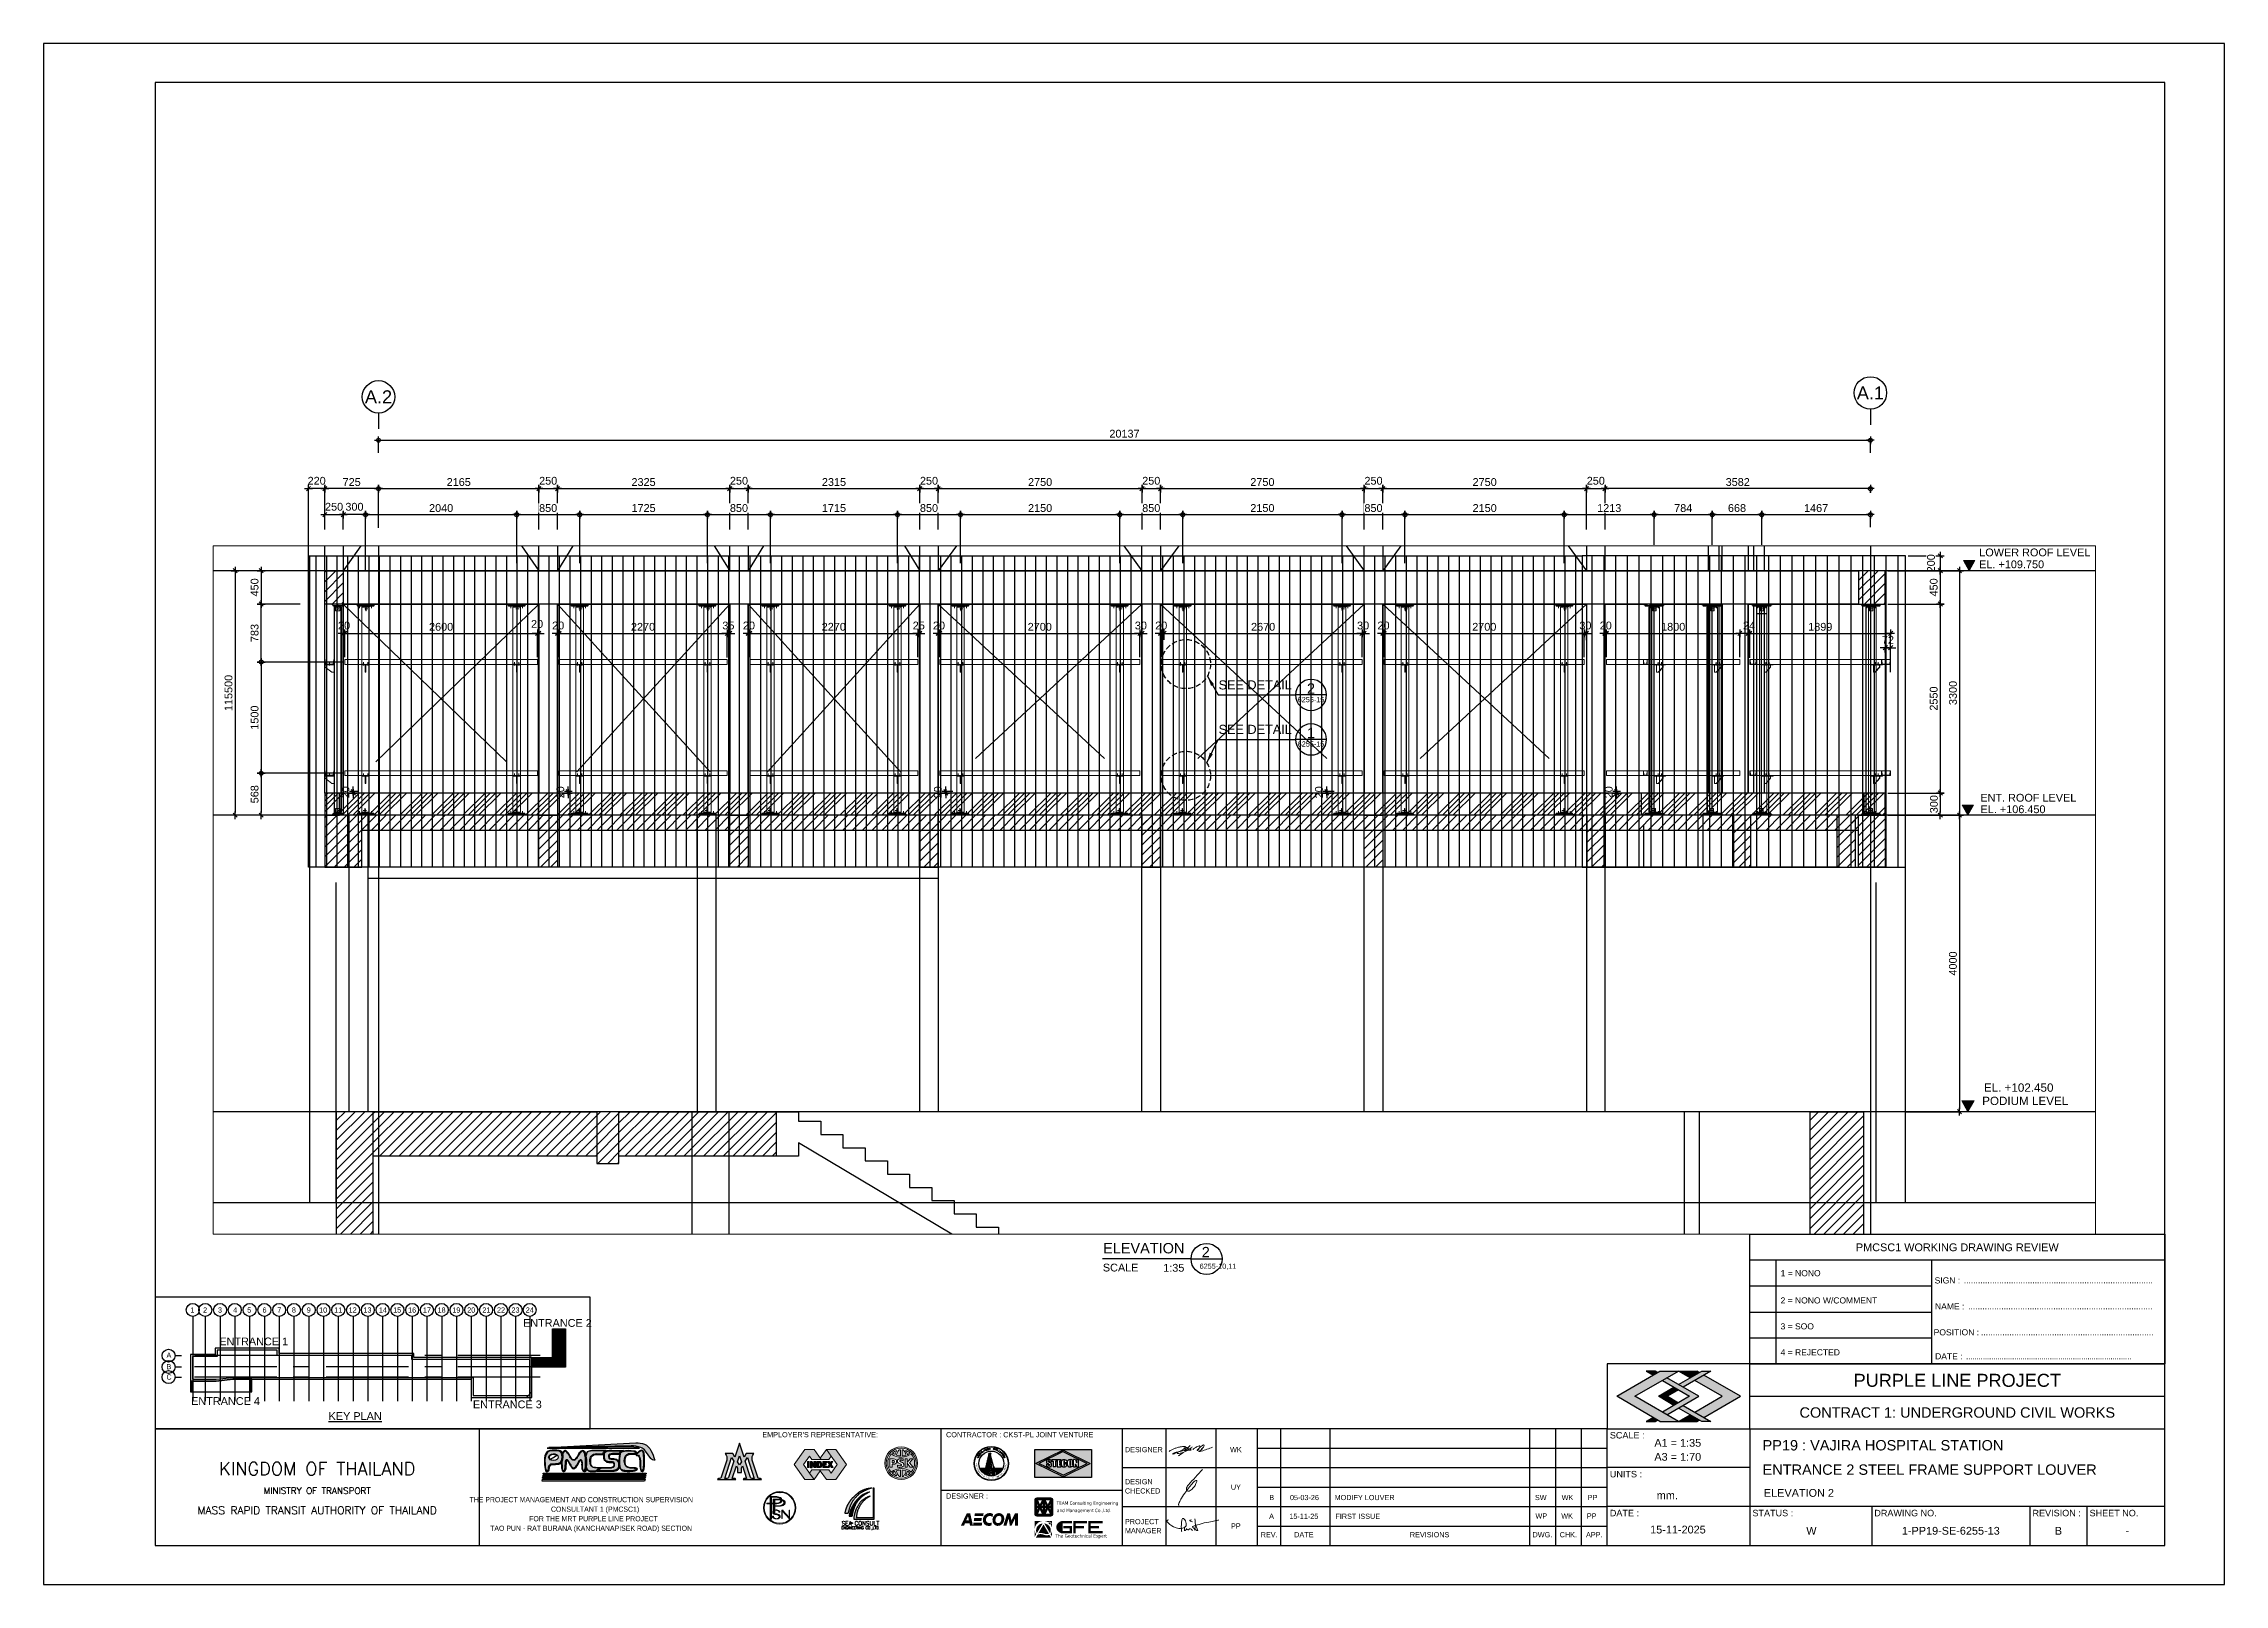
# Paper-space layout '1-PP19-SE-6255-13' of a CAD drawing. Header units: millimetres. Extents: x 6205 to 7046, y -20 to 574.
# The model-space entities are those that its viewports show. They can reach past a viewport. Long polylines and large blocks are cut down to what shows.
import ezdxf
from ezdxf.enums import TextEntityAlignment as Align

# ---------------------------------------------------------------- set-up
doc = ezdxf.new("R2010")
doc.units = ezdxf.units.MM
for name, pattern in [('CENTER', [50.8, 31.75, -6.35, 6.35, -6.35]), ('HIDDEN', [0.375, 0.25, -0.125]), ('Hidden _0_5X_', [3, 2, -1]), ('XKITLINE00', [0]), ('XKITLINE02', [4, 2, -2])]:
    doc.linetypes.add(name, pattern=pattern)
for name, color, linetype in [('3', 7, 'Continuous'), ('CVA-E2-P-OR00-TBKA1D$0$CVA-E2-P-OR00-TBKA1$0$CVA010-FRAME-LINE_2', 7, 'Continuous'), ('CVA-E2-P-OR00-TBKA1D$0$CVA-E2-P-OR00-TBKA1$0$CVA010-FRAME-LOGO', 7, 'Continuous'), ('CVA-E2-P-OR00-TBKA1D$0$CVA-E2-P-OR00-TBKA1$0$CVT010-FRAME-LINE_1', 7, 'Continuous'), ('CVA-E2-P-OR00-TBKA1D$0$CVA-E2-P-OR00-TBKA1$0$CVT010-FRAME-LINE_10', 7, 'Continuous'), ('CVA-E2-P-OR00-TBKA1D$0$CVA-E2-P-OR00-TBKA1$0$CVT010-FRAME-LINE_2', 7, 'Continuous'), ('CVA-E2-P-OR00-TBKA1D$0$CVA-E2-P-OR00-TBKA1$0$CVT010-FRAME-LINE_3', 7, 'Continuous'), ('CVA-E2-P-OR00-TBKA1D$0$CVA-E2-P-OR00-TBKA1$0$CVT010-FRAME-LINE_7', 7, 'Continuous'), ('CVA-E2-P-OR00-TBKA1D$0$CVA-E2-P-OR00-TBKA1$0$CVT010-FRAME-LOGO', 7, 'Continuous'), ('CVA-E2-P-OR00-TBKA1D$0$CVA-E2-P-OR00-TBKA1$0$CVT010-FRAME-TEXT_4', 7, 'Continuous'), ('CVA-E2-P-OR00-TBKA1D$0$CVA-E2-P-OR00-TBKA1$0$CVT010-FRAME-TEXT_8', 7, 'Continuous'), ('CVA-E2-P-OR00-TBKA1D$0$CVA-E2-P-OR00-TBKA1$0$PSTEXT', 7, 'Continuous'), ('CVA-E2-P-OR00-TBKA1D$0$CVA-E2-P-OR00-TBKA1$0$Xref-Title Block$0$7', 7, 'Continuous'), ('CVA010-FRAME-LINE_5', 7, 'Continuous'), ('CVA010-FRAME-TEXT_3', 7, 'Continuous'), ('CVT010-FRAME-LINE_2', 7, 'Continuous'), ('CVT010-FRAME-LINE_3', 7, 'Continuous'), ('CVT040_T', 7, 'Continuous'), ('DIM', 7, 'Continuous'), ('FRAME', 7, 'Continuous'), ('GUIDE WALL', 7, 'Continuous'), ('Keyplan', 7, 'Continuous'), ('PSTEXT', 7, 'Continuous'), ('S-DIM', 7, 'Continuous'), ('signature', 7, 'Continuous'), ('Stan-Dim', 7, 'Continuous')]:
    doc.layers.add(name, color=color, linetype=linetype)
for name, color, linetype, lineweight in [('Bolt', 7, 'Continuous', 0), ('Part', 7, 'Continuous', 0), ('Text', 7, 'Continuous', 0), ('Z-230_A_LEVEL', 7, 'Continuous', 9)]:
    doc.layers.add(name, color=color, linetype=linetype, lineweight=lineweight)
doc.styles.add('Arial', font='arial.ttf')
doc.styles.add('ARIAL-PP19', font='arial.ttf')
doc.styles.add('Arial_2', font='arial.ttf', dxfattribs={"height": 3})
doc.styles.add('CordiaSHX', font='cordia.shx', dxfattribs={"width": 0.85})
doc.styles.add('CVA-E2-P-OR00-TBKA1D$0$Arial', font='arial.ttf')
doc.styles.add('CVA-E2-P-OR00-TBKA1D$0$CVA-E2-P-OR00-TBKA1$0$A1-TITLE$0$ROMANT', font='romant.shx')
doc.styles.add('CVA-E2-P-OR00-TBKA1D$0$CVA-E2-P-OR00-TBKA1$0$Cordia2', font='cordia2.shx')
doc.styles.add('CVA-E2-P-OR00-TBKA1D$0$CVA-E2-P-OR00-TBKA1$0$TITLE1', font='tahoma.ttf')
doc.styles.add('ROMANS', font='arial.ttf', dxfattribs={"width": 0.85})
doc.styles.add('STYLE-STANDARD', font='SIMPLEX.SHX')
doc.dimstyles.new('Dim-Cen', dxfattribs={"dimscale": 100, "dimtxt": 3, "dimasz": 1, "dimexe": 0, "dimexo": 1, "dimgap": 1.3, "dimtad": 1, "dimdec": 0, "dimzin": 1, "dimdsep": 46, "dimtxsty": 'ROMANS', "dimblk": 'CEN1', "dimcen": 0.09, "dimclrd": 7, "dimclre": 7, "dimclrt": 7, "dimadec": 0, "dimazin": 0, "dimtfac": 1, "dimtdec": 0, "dimtix": 1, "dimtofl": 0, "dimtmove": 2, "dimatfit": 3, "dimfxl": 1, "dimtfill": 1, "dimtolj": 1, "dimtzin": 0, "dimarcsym": 1})
doc.dimstyles.new('Dim-Cen-Cen', dxfattribs={"dimtxt": 3, "dimasz": 1, "dimexe": 0, "dimexo": 1, "dimgap": 1, "dimtad": 1, "dimdec": 0, "dimzin": 1, "dimdsep": 46, "dimtxsty": 'ARIAL-PP19', "dimblk": 'CEN1', "dimcen": 0.09, "dimclrd": 7, "dimclre": 7, "dimclrt": 7, "dimadec": 0, "dimazin": 0, "dimtfac": 1, "dimtdec": 0, "dimtofl": 0, "dimtmove": 2, "dimatfit": 3, "dimfxl": 1, "dimtfill": 1, "dimtfillclr": 256, "dimtolj": 1, "dimtzin": 0, "dimarcsym": 1})
doc.dimstyles.new('Dim-Cen-End', dxfattribs={"dimtxt": 3, "dimasz": 1, "dimexe": 0, "dimexo": 1, "dimgap": 1, "dimtad": 1, "dimdec": 0, "dimzin": 1, "dimdsep": 46, "dimtxsty": 'ARIAL-PP19', "dimblk1": 'CEN1', "dimblk2": 'END', "dimsah": 1, "dimcen": 0.09, "dimclrd": 7, "dimclre": 7, "dimclrt": 7, "dimadec": 0, "dimazin": 0, "dimtfac": 1, "dimtdec": 0, "dimtofl": 0, "dimtmove": 2, "dimatfit": 3, "dimfxl": 1, "dimtfill": 1, "dimtfillclr": 256, "dimtolj": 1, "dimtzin": 0, "dimarcsym": 1})
doc.dimstyles.new('Dim-End-End', dxfattribs={"dimtxt": 3, "dimasz": 1, "dimexe": 0, "dimexo": 1, "dimgap": 1, "dimtad": 1, "dimdec": 0, "dimzin": 1, "dimdsep": 46, "dimtxsty": 'ARIAL-PP19', "dimblk": 'END', "dimcen": 0.09, "dimclrd": 7, "dimclre": 7, "dimclrt": 7, "dimadec": 0, "dimazin": 0, "dimtfac": 1, "dimtdec": 0, "dimtofl": 0, "dimtmove": 2, "dimatfit": 3, "dimfxl": 1, "dimtfill": 1, "dimtfillclr": 256, "dimtolj": 1, "dimtzin": 0, "dimarcsym": 1})
pattern_1 = [(45, (0, -24.561142), (-0.0176776695, 0.0176776695), [])]
pattern_2 = [(45, (-1546156.68, 184298.03), (-66.291261, 66.291261), [])]
pattern_3 = [(45, (-1546156.68, 184298.03), (-212.132034, 212.132034), []), (45, (-1546085.97, 184298.03), (-212.132034, 212.132034), []), (45, (-1546015.26, 184298.03), (-212.132034, 212.132034), []), (45, (-1545944.55, 184298.03), (-212.132034, 212.132034), [])]

psp = doc.layouts.new('1-PP19-SE-6255-13')

# ---------------------------------------------------------------- texts
at = {"layer": 'Text', "color": 7, "style": 'ARIAL-PP19'}
for p in [(6658.06854, 324.7726), (6658.06854, 307.63725)]:
    psp.add_text('SEE DETAIL', height=3.5, dxfattribs=at).set_placement(p)
at = {"layer": 'Z-230_A_LEVEL', "color": 7, "style": 'Arial_2'}
for s, height, p in [('LOWER ROOF LEVEL', 3, (6951.42785, 376.09643)), ('EL. +109.750', 3, (6951.38971, 371.51222)), ('ENT. ROOF LEVEL', 3, (6951.8373, 281.52217)), ('EL. +106.450', 3, (6951.9303, 277.08511)), ('B', 2, (6677.65667, 12.23409)), ('05-03-26', 2, (6685.6034, 12.23409)), ('MODIFY LOUVER', 2, (6702.82569, 12.23409)), ('SW', 2, (6780.08737, 12.23409)), ('WK', 2, (6790.39307, 12.23409)), ('PP', 2, (6800.4284, 12.23409))]:
    psp.add_text(s, height=height, rotation=360, dxfattribs=at).set_placement(p)

msp = doc.modelspace()

# ---------------------------------------------------------------- blocks, each defined once
blk = doc.blocks.new('CVA-E2-P-OR00-TBKA1D$0$CVA-E2-P-OR00-TBKA1$0$AECOM')
at = {"layer": 'CVA-E2-P-OR00-TBKA1D$0$CVA-E2-P-OR00-TBKA1$0$CVA010-FRAME-LOGO', "extrusion": (0, 0, -1)}
h = blk.add_hatch(color=7, dxfattribs=at)
h.paths.add_polyline_path([(13.3, -3.7), (15.1, 4.3), (17.3, 4.3), (21.1, -3.7), (19.1, -3.7), (18.4, -2.1), (15.5, -2.1), (15.2, -3.7)])
h.paths.add_polyline_path([(15.9, -0.3), (16.5, 2.4), (17.7, -0.3)], flags=16)
at = {"layer": 'CVA-E2-P-OR00-TBKA1D$0$CVA-E2-P-OR00-TBKA1$0$CVA010-FRAME-LOGO'}
blk.add_hatch(color=7, dxfattribs=at).paths.add_polyline_path([(-12.8, -0.6), (-12.5, 1.3), (-7.6, 1.3), (-7.9, -0.6)])
h = blk.add_hatch(color=7, dxfattribs=at)
edge = h.paths.add_edge_path()
edge.add_line((-1.5, -3.5), (-1.2, -1.6))
edge.add_spline(control_points=[(-1.2, -1.6), (-1.7, -1.9), (-2.5, -1.9), (-2.9, -1.9), (-4.2, -1.9), (-5, -1), (-5, 0.2), (-4.9, 1.6), (-3.9, 2.6), (-2.5, 2.6), (-1.9, 2.6), (-1.3, 2.4), (-0.8, 1.9)], knot_values=[0, 0, 0, 0, 0.25, 0.25, 0.25, 0.5, 0.5, 0.5, 0.75, 0.75, 0.75, 1, 1, 1, 1], degree=3, periodic=0)
edge.add_line((-0.8, 1.9), (-0.4, 3.8))
edge.add_spline(control_points=[(-0.4, 3.8), (-1.2, 4.3), (-1.8, 4.5), (-2.7, 4.5), (-5, 4.5), (-6.9, 2.6), (-7, 0.2), (-7, -2.2), (-5.5, -3.8), (-3.3, -3.8), (-2.9, -3.8), (-2, -3.8), (-1.5, -3.5)], knot_values=[0, 0, 0, 0, 0.25, 0.25, 0.25, 0.5, 0.5, 0.5, 0.75, 0.75, 0.75, 1, 1, 1, 1], degree=3, periodic=0)
h = blk.add_hatch(color=7, dxfattribs=at)
edge = h.paths.add_edge_path()
edge.add_spline(control_points=[(6.8, 0.2), (7.1, 2.6), (5.7, 4.3), (3.6, 4.5)], knot_values=[0, 0, 0, 0, 1, 1, 1, 1], degree=3, periodic=0)
edge.add_spline(control_points=[(3.6, 4.5), (1.4, 4.6), (-0.5, 2.8), (-0.8, 0.4)], knot_values=[0, 0, 0, 0, 1, 1, 1, 1], degree=3, periodic=0)
edge.add_spline(control_points=[(-0.8, 0.4), (-1, -1.9), (0.3, -3.6), (2.4, -3.8)], knot_values=[0, 0, 0, 0, 1, 1, 1, 1], degree=3, periodic=0)
edge.add_spline(control_points=[(2.4, -3.8), (4.6, -3.9), (6.6, -2.2), (6.8, 0.2)], knot_values=[0, 0, 0, 0, 1, 1, 1, 1], degree=3, periodic=0)
edge = h.paths.add_edge_path(flags=16)
edge.add_spline(control_points=[(4.9, 0.1), (4.6, -1.4), (3.6, -2.2), (2.5, -2), (1.4, -1.8), (0.9, -0.7), (1.2, 0.6), (1.5, 2), (2.6, 2.9), (3.7, 2.7), (4.7, 2.5), (5.2, 1.4), (4.9, 0.1)], knot_values=[0, 0, 0, 0, 0.25, 0.25, 0.25, 0.5, 0.5, 0.5, 0.75, 0.75, 0.75, 1, 1, 1, 1], degree=3, periodic=0)
at = {"layer": 'CVA-E2-P-OR00-TBKA1D$0$CVA-E2-P-OR00-TBKA1$0$CVA010-FRAME-LOGO', "extrusion": (0, 0, -1)}
blk.add_hatch(color=7, dxfattribs=at).paths.add_polyline_path([(-15.7, -3.7), (-15.6, 4.3), (-13.7, 4.3), (-11.4, -0.2), (-10.5, 4.3), (-8.7, 4.3), (-6.2, -3.7), (-8.2, -3.7), (-9.6, 1), (-10.4, -3.7), (-11.4, -3.7), (-13.8, 1), (-13.7, -3.7)])
at = {"layer": 'CVA-E2-P-OR00-TBKA1D$0$CVA-E2-P-OR00-TBKA1$0$CVA010-FRAME-LOGO', "color": 7}
for points in [[(-12.4, 2.5), (-6.7, 2.5), (-12.1, 4.3), (-6.5, 4.3)], [(-13.3, -3.7), (-7.7, -3.7), (-13, -1.8), (-7.4, -1.8)]]:
    blk.add_solid(points, dxfattribs=at)
blk = doc.blocks.new('CVA-E2-P-OR00-TBKA1D$0$CVA-E2-P-OR00-TBKA1$0$A$C4CF5538A')
at = {"linetype": 'Continuous', "lineweight": 0}
h = blk.add_hatch(color=7, dxfattribs=at)
h.paths.add_polyline_path([(-7.19, 4.02, 0.414214), (-8.08, 3.13), (-8.08, -3.13, 0.414214), (-7.19, -4.02), (-0.89, -4.02, 0.414214), (0, -3.13), (0, 3.13, 0.414214), (-0.89, 4.02)])
h.paths.add_polyline_path([(-4.41, 2.22), (-4.41, 0.3), (-5.35, 0.3)], flags=16)
h.paths.add_polyline_path([(-3.45, 3.13), (-1.16, 3.13), (-2.29, 0.73)], flags=16)
h.paths.add_polyline_path([(-7.19, 2.32), (-6.24, 0.3), (-7.19, 0.3)], flags=16)
h.paths.add_polyline_path([(-3.67, 2.22), (-2.73, 0.3), (-3.67, 0.3)], flags=16)
h.paths.add_polyline_path([(-5.35, -0.3), (-4.41, -0.3), (-4.41, -2.22)], flags=16)
h.paths.add_polyline_path([(-6.24, -0.3), (-7.19, -2.32), (-7.19, -0.3)], flags=16)
h.paths.add_polyline_path([(-3.67, -0.3), (-2.73, -0.3), (-3.67, -2.22)], flags=16)
h.paths.add_polyline_path([(-5.79, -0.73), (-4.62, -3.13), (-6.92, -3.13)], flags=16)
h.paths.add_polyline_path([(-0.89, 2.32), (-0.89, 0.3), (-1.84, 0.3)], flags=16)
h.paths.add_polyline_path([(-1.84, -0.3), (-0.89, -0.3), (-0.89, -2.32)], flags=16)
h.paths.add_polyline_path([(-2.29, -0.73), (-1.16, -3.13), (-3.45, -3.13)], flags=16)
h.paths.add_polyline_path([(-4.62, 3.13), (-6.92, 3.13), (-5.79, 0.73)], flags=16)
at = {"color": 7, "linetype": 'Continuous', "lineweight": 0}
blk.add_lwpolyline([(-7.19, 4.02), (-0.89, 4.02, -0.414214), (0, 3.13), (0, -3.13, -0.414214), (-0.89, -4.02), (-7.19, -4.02, -0.414214), (-8.08, -3.13), (-8.08, 3.13, -0.414214)], format="xyb", close=True, dxfattribs=at)
for points in [[(-7.19, 0.3), (-6.24, 0.3), (-7.19, 2.32)], [(-5.79, 0.73), (-4.62, 3.13), (-6.92, 3.13)], [(-4.41, 2.22), (-5.35, 0.3), (-4.41, 0.3)], [(-3.67, 2.22), (-2.73, 0.3), (-3.67, 0.3)], [(-2.29, 0.73), (-3.45, 3.13), (-1.16, 3.13)], [(-0.89, 0.3), (-1.84, 0.3), (-0.89, 2.32)], [(-7.19, -0.3), (-6.24, -0.3), (-7.19, -2.32)], [(-5.79, -0.73), (-4.62, -3.13), (-6.92, -3.13)], [(-4.41, -2.22), (-5.35, -0.3), (-4.41, -0.3)], [(-3.67, -2.22), (-2.73, -0.3), (-3.67, -0.3)], [(-2.29, -0.73), (-3.45, -3.13), (-1.16, -3.13)], [(-0.89, -0.3), (-1.84, -0.3), (-0.89, -2.32)]]:
    blk.add_lwpolyline(points, close=True, dxfattribs=at)
at = {"layer": 'CVA-E2-P-OR00-TBKA1D$0$CVA-E2-P-OR00-TBKA1$0$CVA010-FRAME-LINE_2', "color": 7, "style": 'CVA-E2-P-OR00-TBKA1D$0$CVA-E2-P-OR00-TBKA1$0$TITLE1'}
for s, p in [('TEAM Consulting Engineering', (1.61, 0.94)), ('and Management Co.,Ltd.', (1.74, -2.3))]:
    blk.add_text(s, height=1.5, dxfattribs=at).set_placement(p)
blk = doc.blocks.new('CVA-E2-P-OR00-TBKA1D$0$CVA-E2-P-OR00-TBKA1$0$Maa')
at = {"layer": 'CVA-E2-P-OR00-TBKA1D$0$CVA-E2-P-OR00-TBKA1$0$PSTEXT'}
h = blk.add_hatch(color=7, dxfattribs=at)
h.paths.add_polyline_path([(-4.04, 0, -0.323021), (-3.85, 0.2), (-3.61, 0.2, 0.333691), (-3.31, 0.43), (-2.34, 3.57, 0.272453), (-2.61, 4.73), (-1.24, 4.73), (-0.83, 4.06), (0, 6.64), (0.83, 4.06), (1.24, 4.73), (2.61, 4.73, 0.27553), (2.34, 3.56), (3.32, 0.41, 0.448404), (3.73, 0.19, -0.474796), (4.04, 0), (0.67, 0, -0.266623), (0.82, 0.2), (1.31, 0.2), (0.57, 2.52), (0.34, 2.12), (0.34, 1.27), (0, 1.27), (-0.34, 1.27), (-0.34, 2.12), (-0.57, 2.52), (-1.31, 0.2), (-0.82, 0.2), (-0.67, 0)])
h.paths.add_polyline_path([(0, 4.33), (0.34, 3.25), (0, 2.68), (-0.34, 3.25)], flags=16)
h.paths.add_polyline_path([(1.47, 4), (2.65, 0.2), (2.31, 0.2, -0.288454), (2.02, 0.37), (1.06, 3.33)], flags=16)
h.paths.add_polyline_path([(-1.06, 3.33), (-1.99, 0.46, -0.36379), (-2.29, 0.2), (-2.65, 0.2), (-1.47, 4)], flags=16)
at = {"layer": 'CVA-E2-P-OR00-TBKA1D$0$CVA-E2-P-OR00-TBKA1$0$PSTEXT', "color": 7}
for points in [[(0, 6.64), (-0.83, 4.06), (-1.24, 4.73), (-2.61, 4.73, -0.27553), (-2.34, 3.56), (-3.32, 0.41, -0.323082), (-3.62, 0.2), (-3.85, 0.2, 0.323021), (-4.04, 0), (-0.67, 0, 0.266623), (-0.82, 0.2), (-1.31, 0.2), (-0.57, 2.52), (-0.34, 2.12), (-0.34, 1.27), (0, 1.27), (0.34, 1.27), (0.34, 2.12), (0.57, 2.52), (1.31, 0.2), (0.82, 0.2, 0.266623), (0.67, 0), (4.04, 0, 0.323021), (3.85, 0.2), (3.62, 0.2, -0.323082), (3.32, 0.41), (2.34, 3.56, -0.27553), (2.61, 4.73), (1.24, 4.73), (0.83, 4.06), (0, 6.64)], [(-1.06, 3.33), (-2.02, 0.37, -0.288454), (-2.31, 0.2), (-2.65, 0.2), (-1.47, 4), (-1.06, 3.33)], [(1.47, 4), (2.65, 0.2), (2.31, 0.2, -0.288454), (2.02, 0.37), (1.06, 3.33), (1.47, 4)]]:
    blk.add_lwpolyline(points, format="xyb", close=True, dxfattribs=at)
blk.add_lwpolyline([(0.34, 3.25), (0, 2.68), (-0.34, 3.25), (0, 4.33), (0.34, 3.25)], close=True, dxfattribs=at)
blk = doc.blocks.new('CVA-E2-P-OR00-TBKA1$0$A$C6A3C1ABC')
h = blk.add_hatch(color=7)
h.dxf.hatch_style = 1
h.paths.add_polyline_path([(-66.5, 66.4), (-66.5, 0), (66.5, 0), (66.5, 66.4)])
h.paths.add_polyline_path([(0, 64.5), (64, 33.2), (0, 1.9), (-64, 33.2)], flags=16)
h.paths.add_polyline_path([(-36.4, 42), (-35.6, 42.2), (-35, 42.4), (-31.7, 42.4), (-31.2, 42.3), (-30.5, 42.1), (-29.7, 41.8), (-28.8, 41.2), (-28.2, 40.7), (-27.7, 40.2), (-27.4, 39.4), (-27.4, 39.2), (-27.4, 37.1), (-32.4, 37.1), (-32.4, 38.9), (-32.6, 39.2), (-32.8, 39.4), (-33.6, 39.4), (-33.8, 39.2), (-34, 38.9), (-34, 37.5), (-33.9, 37.1), (-33.4, 36.7), (-32.9, 36.4), (-31.9, 35.9), (-30.8, 35.3), (-29.7, 34.7), (-28.7, 34.1), (-27.9, 33.4), (-27.5, 32.7), (-27.2, 31.9), (-27, 31.2), (-27, 28.5), (-27.3, 27.8), (-27.6, 27.2), (-28.3, 26.5), (-28.8, 26.2), (-29.5, 25.8), (-30.4, 25.5), (-30.9, 25.4), (-34.4, 25.4), (-35.1, 25.4), (-35.9, 25.7), (-36.5, 25.9), (-37.1, 26.2), (-37.7, 26.7), (-38.1, 27.2), (-38.5, 27.6), (-38.7, 28.4), (-38.7, 31.6), (-33.9, 31.6), (-33.9, 28.9), (-33.9, 28.7), (-33.7, 28.5), (-33.5, 28.3), (-32.6, 28.3), (-32.4, 28.4), (-32.3, 28.6), (-32.2, 28.9), (-32.2, 30.7), (-32.3, 30.9), (-32.5, 31.2), (-32.8, 31.4), (-33.3, 31.8), (-33.7, 32), (-34.1, 32.3), (-35.2, 33), (-36.2, 33.5), (-37, 33.8), (-37.6, 34.3), (-38.1, 34.8), (-38.6, 35.5), (-38.8, 36), (-39, 36.3), (-39, 39.2), (-38.9, 39.4), (-38.5, 40.2), (-38.2, 40.8), (-37.8, 41.3), (-37.1, 41.6)], flags=0)
h.paths.add_polyline_path([(-26.2, 42.4), (-14.8, 42.4), (-14.8, 38.6), (-17.8, 38.6), (-17.8, 25.4), (-23.2, 25.4), (-23.2, 38.6), (-26.2, 38.6)], flags=0)
h.paths.add_polyline_path([(-13.8, 42.4), (-4.9, 42.4), (-4.9, 38.6), (-8.4, 38.6), (-8.4, 35.7), (-5.1, 35.7), (-5.1, 32.3), (-8.4, 32.3), (-8.4, 28.9), (-4.6, 28.9), (-4.6, 25.4), (-13.8, 25.4)], flags=0)
h.paths.add_polyline_path([(-3.1, 39.5), (-2.7, 40.3), (-2.3, 40.7), (-1.7, 41.3), (-1.1, 41.6), (-0.3, 42), (0.6, 42.3), (1.7, 42.4), (3.6, 42.4), (5.2, 42.1), (6.4, 41.7), (7.7, 40.9), (8.2, 40.3), (8.4, 40), (8.6, 39.5), (8.8, 39), (8.9, 38.5), (8.9, 37.9), (8.9, 37), (8.9, 35), (3.7, 35), (3.7, 38.6, 1), (1.9, 38.6), (1.9, 29.2, 1), (3.7, 29.2), (3.7, 32.3), (8.9, 32.3), (8.9, 30.7), (8.9, 29.8), (8.9, 29.2), (8.8, 28.7), (8.6, 28.2), (8.4, 27.7), (8.2, 27.4), (7.7, 26.8), (6.4, 26), (5.2, 25.6), (3.6, 25.4), (1.7, 25.4), (0.6, 25.4), (-0.3, 25.7), (-1.1, 25.9), (-1.7, 26.3), (-2.3, 26.8), (-2.7, 27.3), (-3.1, 28), (-3.4, 29), (-3.5, 29.8), (-3.5, 37.8), (-3.4, 38.5)], flags=0)
h.paths.add_polyline_path([(11, 39.5), (11.3, 40.3), (11.7, 40.7), (12.3, 41.3), (13, 41.6), (13.7, 42), (14.7, 42.3), (15.7, 42.4), (17.9, 42.4), (19, 42.3), (20, 42), (20.7, 41.6), (21.3, 41.3), (22, 40.7), (22.4, 40.3), (22.7, 39.5), (23, 38.5), (23.1, 37.8), (23.1, 29.8), (23, 29), (22.7, 28), (22.4, 27.3), (22, 26.8), (21.3, 26.3), (20.7, 25.9), (20, 25.7), (19, 25.4), (17.9, 25.4), (15.7, 25.4), (14.7, 25.4), (13.7, 25.7), (13, 25.9), (12.3, 26.3), (11.7, 26.8), (11.3, 27.3), (11, 28), (10.7, 29), (10.6, 29.8), (10.6, 37.8), (10.7, 38.5)], flags=0)
h.paths.add_polyline_path([(17.7, 38.6), (17.7, 29.2, -1), (16, 29.2), (16, 38.6, -1)], flags=0)
h.paths.add_polyline_path([(24.6, 42.4), (29, 42.4), (31.8, 34.6), (31.8, 42.4), (36.5, 42.4), (36.5, 25.4), (31.8, 25.4), (29.2, 32.7), (29.2, 25.4), (24.6, 25.4)], flags=0)
h = blk.add_hatch(color=7)
h.dxf.hatch_style = 1
h.paths.add_polyline_path([(56.6, 33.2), (0, 60.9), (-56.6, 33.2), (0, 5.5)])
h.paths.add_polyline_path([(36.5, 25.4), (31.8, 25.4), (29.2, 32.7), (29.2, 25.4), (24.6, 25.4), (24.6, 42.4), (29, 42.4), (31.8, 34.6), (31.8, 42.4), (36.5, 42.4)], flags=16)
h.paths.add_polyline_path([(23.1, 29.8), (23, 29), (22.7, 28), (22.4, 27.3), (22, 26.8), (21.3, 26.3), (20.7, 25.9), (20, 25.7), (19, 25.4), (17.9, 25.4), (15.7, 25.4), (14.7, 25.4), (13.7, 25.7), (13, 25.9), (12.3, 26.3), (11.7, 26.8), (11.3, 27.3), (11, 28), (10.7, 29), (10.6, 29.8), (10.6, 37.8), (10.7, 38.5), (11, 39.5), (11.3, 40.3), (11.7, 40.7), (12.3, 41.3), (13, 41.6), (13.7, 42), (14.7, 42.3), (15.7, 42.4), (17.9, 42.4), (19, 42.3), (20, 42), (20.7, 41.6), (21.3, 41.3), (22, 40.7), (22.4, 40.3), (22.7, 39.5), (23, 38.5), (23.1, 37.8)], flags=16)
h.paths.add_polyline_path([(17.7, 29.2, -1), (16, 29.2), (16, 38.6, -1), (17.7, 38.6)], flags=0)
h.paths.add_polyline_path([(8.9, 32.3), (8.9, 30.7), (8.9, 29.8), (8.9, 29.2), (8.8, 28.7), (8.6, 28.2), (8.4, 27.7), (8.2, 27.4), (7.7, 26.8), (6.4, 26), (5.2, 25.6), (3.6, 25.4), (1.7, 25.4), (0.6, 25.4), (-0.3, 25.7), (-1.1, 25.9), (-1.7, 26.3), (-2.3, 26.8), (-2.7, 27.3), (-3.1, 28), (-3.4, 29), (-3.5, 29.8), (-3.5, 37.8), (-3.4, 38.5), (-3.1, 39.5), (-2.7, 40.3), (-2.3, 40.7), (-1.7, 41.3), (-1.1, 41.6), (-0.3, 42), (0.6, 42.3), (1.7, 42.4), (3.6, 42.4), (5.2, 42.1), (6.4, 41.7), (7.7, 40.9), (8.2, 40.3), (8.4, 40), (8.6, 39.5), (8.8, 39), (8.9, 38.5), (8.9, 37.9), (8.9, 37), (8.9, 35), (3.7, 35), (3.7, 38.6, 1), (1.9, 38.6), (1.9, 29.2, 1), (3.7, 29.2), (3.7, 32.3)], flags=16)
h.paths.add_polyline_path([(-4.6, 28.9), (-4.6, 25.4), (-13.8, 25.4), (-13.8, 42.4), (-4.9, 42.4), (-4.9, 38.6), (-8.4, 38.6), (-8.4, 35.7), (-5.1, 35.7), (-5.1, 32.3), (-8.4, 32.3), (-8.4, 28.9)], flags=16)
h.paths.add_polyline_path([(-14.8, 38.6), (-17.8, 38.6), (-17.8, 25.4), (-23.2, 25.4), (-23.2, 38.6), (-26.2, 38.6), (-26.2, 42.4), (-14.8, 42.4)], flags=16)
h.paths.add_polyline_path([(-27, 31.2), (-27, 28.5), (-27.3, 27.8), (-27.6, 27.2), (-28.3, 26.5), (-28.8, 26.2), (-29.5, 25.8), (-30.4, 25.5), (-30.9, 25.4), (-34.4, 25.4), (-35.1, 25.4), (-35.9, 25.7), (-36.5, 25.9), (-37.1, 26.2), (-37.7, 26.7), (-38.1, 27.2), (-38.5, 27.6), (-38.7, 28.4), (-38.7, 31.6), (-33.9, 31.6), (-33.9, 28.9), (-33.9, 28.7), (-33.7, 28.5), (-33.5, 28.3), (-32.6, 28.3), (-32.4, 28.4), (-32.3, 28.6), (-32.2, 28.9), (-32.2, 30.7), (-32.3, 30.9), (-32.5, 31.2), (-32.8, 31.4), (-33.3, 31.8), (-33.7, 32), (-34.1, 32.3), (-35.2, 33), (-36.2, 33.5), (-37, 33.8), (-37.6, 34.3), (-38.1, 34.8), (-38.6, 35.5), (-38.8, 36), (-39, 36.3), (-39, 39.2), (-38.9, 39.4), (-38.5, 40.2), (-38.2, 40.8), (-37.8, 41.3), (-37.1, 41.6), (-36.4, 42), (-35.6, 42.2), (-35, 42.4), (-31.7, 42.4), (-31.2, 42.3), (-30.5, 42.1), (-29.7, 41.8), (-28.8, 41.2), (-28.2, 40.7), (-27.7, 40.2), (-27.4, 39.4), (-27.4, 39.2), (-27.4, 37.1), (-32.4, 37.1), (-32.4, 38.9), (-32.6, 39.2), (-32.8, 39.4), (-33.6, 39.4), (-33.8, 39.2), (-34, 38.9), (-34, 37.5), (-33.9, 37.1), (-33.4, 36.7), (-32.9, 36.4), (-31.9, 35.9), (-30.8, 35.3), (-29.7, 34.7), (-28.7, 34.1), (-27.9, 33.4), (-27.5, 32.7), (-27.2, 31.9)], flags=16)
h = blk.add_hatch(color=7)
h.dxf.hatch_style = 1
h.paths.add_polyline_path([(17.7, 38.6, 1), (16, 38.6), (16, 29.2, 1), (17.7, 29.2)])
at = {"color": 7}
for p, q in [((0, 64.5), (-64, 33.2)), ((0.5, 61.2), (-56.6, 33.2)), ((-0.5, 61.2), (56.6, 33.2)), ((0, 64.5), (64, 33.2)), ((0, 1.9), (-64, 33.2)), ((0, 5.5), (-56.6, 33.2)), ((-26.2, 42.4), (-14.8, 42.4)), ((-26.2, 42.4), (-26.2, 38.6)), ((-26.2, 38.6), (-23.2, 38.6)), ((-23.2, 38.6), (-23.2, 25.4)), ((-17.8, 25.4), (-23.2, 25.4)), ((-14.8, 38.6), (-17.8, 38.6)), ((-17.8, 38.6), (-17.8, 25.4)), ((-14.8, 42.4), (-14.8, 38.6)), ((-13.8, 42.4), (-4.9, 42.4)), ((-13.8, 42.4), (-13.8, 25.4)), ((-13.8, 25.4), (-4.6, 25.4)), ((-4.9, 38.6), (-8.4, 38.6)), ((-8.4, 38.6), (-8.4, 35.7)), ((-8.4, 35.7), (-5.1, 35.7)), ((-8.4, 32.3), (-8.4, 28.9)), ((-5.1, 32.3), (-8.4, 32.3)), ((-4.6, 28.9), (-8.4, 28.9)), ((-5.1, 35.7), (-5.1, 32.3)), ((-4.9, 42.4), (-4.9, 38.6)), ((-4.6, 25.4), (-4.6, 28.9)), ((-3.5, 37.8), (-3.4, 38.5)), ((-3.5, 29.8), (-3.5, 37.8)), ((-3.5, 29.8), (-3.4, 29)), ((-3.4, 38.5), (-3.1, 39.5)), ((-3.4, 29), (-3.1, 28)), ((-3.1, 39.5), (-2.7, 40.3)), ((-3.1, 28), (-2.7, 27.3)), ((-2.7, 40.3), (-2.3, 40.7)), ((-2.7, 27.3), (-2.3, 26.8)), ((-2.3, 40.7), (-1.7, 41.3)), ((-2.3, 26.8), (-1.7, 26.3)), ((-1.7, 41.3), (-1.1, 41.6)), ((-1.7, 26.3), (-1.1, 25.9)), ((-1.1, 41.6), (-0.3, 42)), ((-1.1, 25.9), (-0.3, 25.7)), ((-0.3, 42), (0.6, 42.3)), ((-0.3, 25.7), (0.6, 25.4)), ((0, 1.9), (64, 33.2)), ((0, 5.5), (56.6, 33.2)), ((0.6, 42.3), (1.7, 42.4)), ((0.6, 25.4), (1.7, 25.4)), ((1.7, 42.4), (3.6, 42.4)), ((1.7, 25.4), (3.6, 25.4)), ((1.9, 38.6), (1.9, 29.2)), ((3.6, 42.4), (5.2, 42.1)), ((3.6, 25.4), (5.2, 25.6)), ((3.7, 35), (3.7, 38.6)), ((8.9, 35), (3.7, 35)), ((8.9, 32.3), (3.7, 32.3)), ((3.7, 32.3), (3.7, 29.2)), ((5.2, 42.1), (6.4, 41.7)), ((5.2, 25.6), (6.4, 26)), ((6.4, 41.7), (7.7, 40.9)), ((6.4, 26), (7.7, 26.8)), ((7.7, 40.9), (8.2, 40.3)), ((7.7, 26.8), (8.2, 27.4)), ((8.2, 40.3), (8.4, 40)), ((8.2, 27.4), (8.4, 27.7)), ((8.4, 40), (8.6, 39.5)), ((8.4, 27.7), (8.6, 28.2)), ((8.6, 39.5), (8.8, 39)), ((8.6, 28.2), (8.8, 28.7)), ((8.8, 39), (8.9, 38.5)), ((8.8, 28.7), (8.9, 29.2)), ((8.9, 38.5), (8.9, 37.9)), ((8.9, 37.9), (8.9, 37)), ((8.9, 37), (8.9, 35)), ((8.9, 30.7), (8.9, 32.3)), ((8.9, 29.8), (8.9, 30.7)), ((8.9, 29.2), (8.9, 29.8)), ((10.6, 37.8), (10.7, 38.5)), ((10.6, 29.8), (10.6, 37.8)), ((10.6, 29.8), (10.7, 29)), ((10.7, 38.5), (11, 39.5)), ((10.7, 29), (11, 28)), ((11, 39.5), (11.3, 40.3)), ((11, 28), (11.3, 27.3)), ((11.3, 40.3), (11.7, 40.7)), ((11.3, 27.3), (11.7, 26.8)), ((11.7, 40.7), (12.3, 41.3)), ((11.7, 26.8), (12.3, 26.3)), ((12.3, 41.3), (13, 41.6)), ((12.3, 26.3), (13, 25.9)), ((13, 41.6), (13.7, 42)), ((13, 25.9), (13.7, 25.7)), ((13.7, 42), (14.7, 42.3)), ((13.7, 25.7), (14.7, 25.4)), ((14.7, 42.3), (15.7, 42.4)), ((14.7, 25.4), (15.7, 25.4)), ((15.7, 42.4), (17.9, 42.4)), ((15.7, 25.4), (17.9, 25.4)), ((16, 38.6), (16, 29.2)), ((17.7, 29.2), (17.7, 38.6)), ((17.7, 38.6), (17.7, 29.2)), ((19, 42.3), (17.9, 42.4)), ((19, 25.4), (17.9, 25.4)), ((20, 42), (19, 42.3)), ((20, 25.7), (19, 25.4)), ((20.7, 41.6), (20, 42)), ((20.7, 25.9), (20, 25.7)), ((21.3, 41.3), (20.7, 41.6)), ((21.3, 26.3), (20.7, 25.9)), ((22, 40.7), (21.3, 41.3)), ((22, 26.8), (21.3, 26.3)), ((22.4, 40.3), (22, 40.7)), ((22.4, 27.3), (22, 26.8)), ((22.7, 39.5), (22.4, 40.3)), ((22.7, 28), (22.4, 27.3)), ((23, 38.5), (22.7, 39.5)), ((23, 29), (22.7, 28)), ((23.1, 37.8), (23, 38.5)), ((23.1, 29.8), (23, 29)), ((23.1, 29.8), (23.1, 37.8)), ((24.6, 25.4), (24.6, 42.4)), ((29, 42.4), (24.6, 42.4)), ((24.6, 25.4), (29.2, 25.4)), ((29, 42.4), (31.8, 34.6)), ((29.2, 25.4), (29.2, 32.7)), ((29.2, 32.7), (31.8, 25.4)), ((36.5, 42.4), (31.8, 42.4)), ((31.8, 42.4), (31.8, 34.6)), ((31.8, 25.4), (36.5, 25.4)), ((36.5, 25.4), (36.5, 42.4))]:
    blk.add_line(p, q, dxfattribs=at)
blk.add_lwpolyline([(-66.5, 66.4), (66.5, 66.4), (66.5, 0), (-66.5, 0)], close=True, dxfattribs=at)
for points in [[(-35, 42.4), (-35.6, 42.2), (-36.4, 42), (-37.1, 41.6), (-37.8, 41.3), (-38.2, 40.8), (-38.5, 40.2), (-38.9, 39.4), (-39, 39.2), (-39, 36.3), (-38.8, 36), (-38.6, 35.5), (-38.1, 34.8), (-37.6, 34.3), (-37, 33.8), (-36.2, 33.5), (-35.2, 33), (-34.1, 32.3), (-33.7, 32), (-33.3, 31.8), (-32.8, 31.4), (-32.5, 31.2), (-32.3, 30.9), (-32.2, 30.7), (-32.2, 28.9), (-32.3, 28.6), (-32.4, 28.4), (-32.6, 28.3), (-33.5, 28.3), (-33.7, 28.5), (-33.9, 28.7), (-33.9, 28.9), (-33.9, 31.6), (-38.7, 31.6), (-38.7, 28.4), (-38.5, 27.6), (-38.1, 27.2), (-37.7, 26.7), (-37.1, 26.2), (-36.5, 25.9), (-35.9, 25.7), (-35.1, 25.4), (-34.4, 25.4), (-30.9, 25.4), (-30.4, 25.5), (-29.5, 25.8), (-28.8, 26.2), (-28.3, 26.5), (-27.6, 27.2), (-27.3, 27.8), (-27, 28.5), (-27, 31.2), (-27.2, 31.9), (-27.5, 32.7), (-27.9, 33.4), (-28.7, 34.1), (-29.7, 34.7), (-30.8, 35.3), (-31.9, 35.9), (-32.9, 36.4), (-33.4, 36.7), (-33.9, 37.1), (-34, 37.5), (-34, 38.9), (-33.8, 39.2), (-33.6, 39.4), (-32.8, 39.4), (-32.6, 39.2), (-32.4, 38.9), (-32.4, 37.1), (-27.4, 37.1), (-27.4, 39.2)], [(-35, 42.4), (-31.7, 42.4), (-31.2, 42.3), (-30.5, 42.1), (-29.7, 41.8), (-28.8, 41.2), (-28.2, 40.7), (-27.7, 40.2), (-27.4, 39.4), (-27.4, 39.2)]]:
    blk.add_lwpolyline(points, dxfattribs=at)
for centre, start, end in [((2.8, 38.6), 0, 180), ((2.8, 29.2), 180, 0), ((16.8, 38.6), 0, 180), ((16.8, 29.2), 180, 0)]:
    blk.add_arc(centre, 0.888, start, end, dxfattribs=at)
blk = doc.blocks.new('T-SEA')
at = {"layer": 'PSTEXT'}
for points in [[(9.48, 12.71), (9.68, 12.8), (9.9, 12.9), (10.14, 12.99), (10.42, 13.1), (10.75, 13.21), (11.14, 13.32), (11.59, 13.45), (12.12, 13.59), (11.79, 13.57), (11.48, 13.55), (11.2, 13.52), (10.94, 13.49), (10.71, 13.45), (10.5, 13.4), (10.3, 13.36), (10.12, 13.31), (9.94, 13.26), (9.78, 13.22), (9.62, 13.17), (9.47, 13.12), (9.32, 13.08), (9.18, 13.03), (9.04, 12.98), (8.9, 12.93), (8.77, 12.87), (8.63, 12.81), (8.5, 12.76), (8.37, 12.69), (8.24, 12.63), (8.11, 12.57), (7.98, 12.5), (7.86, 12.43), (7.74, 12.36), (7.63, 12.28), (7.52, 12.21), (7.41, 12.13), (7.3, 12.06), (7.19, 11.98), (7.08, 11.89), (6.97, 11.81), (6.86, 11.72), (6.75, 11.63), (6.63, 11.54), (6.52, 11.44), (6.4, 11.35), (6.28, 11.25), (6.16, 11.14), (6.04, 11.04), (5.91, 10.93), (5.79, 10.81), (5.66, 10.7), (5.54, 10.58), (5.42, 10.47), (5.3, 10.35), (5.18, 10.24), (5.07, 10.13), (4.97, 10.02), (4.87, 9.92), (4.77, 9.82), (4.68, 9.72), (4.59, 9.62), (4.51, 9.51), (4.42, 9.41), (4.34, 9.3), (4.26, 9.19), (4.17, 9.07), (4.09, 8.96), (4.01, 8.84), (3.93, 8.71), (3.85, 8.59), (3.77, 8.47), (3.69, 8.35), (3.61, 8.23), (3.54, 8.11), (3.46, 7.99), (3.39, 7.87), (3.32, 7.75), (3.25, 7.63), (3.18, 7.5), (3.11, 7.38), (3.05, 7.25), (2.98, 7.12), (2.92, 6.98), (2.86, 6.84), (2.81, 6.69), (2.75, 6.54), (2.69, 6.38), (2.63, 6.21), (2.57, 6.04), (2.51, 5.85), (2.45, 5.66), (2.38, 5.45), (2.32, 5.23), (2.26, 5.01), (2.21, 4.76), (2.15, 4.51), (3.35, 4.51), (3.35, 4.54), (3.38, 4.63), (3.41, 4.78), (3.46, 4.96), (3.51, 5.17), (3.57, 5.4), (3.63, 5.63), (3.7, 5.85), (3.76, 6.07), (3.82, 6.26), (3.89, 6.45), (3.95, 6.62), (4.01, 6.78), (4.07, 6.94), (4.13, 7.1), (4.2, 7.25), (4.26, 7.4), (4.33, 7.55), (4.39, 7.69), (4.46, 7.84), (4.53, 7.99), (4.6, 8.13), (4.68, 8.27), (4.75, 8.41), (4.83, 8.55), (4.91, 8.69), (5, 8.82), (5.09, 8.96), (5.18, 9.1), (5.29, 9.25), (5.4, 9.4), (5.53, 9.56), (5.66, 9.73), (5.81, 9.9), (5.96, 10.08), (6.12, 10.25), (6.29, 10.43), (6.46, 10.61), (6.63, 10.78), (6.8, 10.95), (6.97, 11.1), (7.13, 11.25), (7.3, 11.39), (7.46, 11.52), (7.62, 11.65), (7.78, 11.76), (7.95, 11.88), (8.11, 11.98), (8.27, 12.08), (8.43, 12.18), (8.59, 12.27), (8.76, 12.36), (8.93, 12.45), (9.11, 12.54), (9.29, 12.62)], [(9.22, 11.09), (9.46, 11.24), (9.73, 11.41), (10.04, 11.58), (10.4, 11.77), (10.81, 11.97), (11.3, 12.19), (11.02, 12.13), (10.75, 12.07), (10.49, 11.99), (10.23, 11.91), (9.98, 11.81), (9.75, 11.72), (9.52, 11.62), (9.31, 11.52), (9.11, 11.43), (8.92, 11.33), (8.74, 11.24), (8.57, 11.14), (8.41, 11.04), (8.25, 10.93), (8.08, 10.81), (7.92, 10.67), (7.75, 10.53), (7.57, 10.38), (7.4, 10.22), (7.23, 10.05), (7.06, 9.89), (6.9, 9.72), (6.74, 9.56), (6.6, 9.41), (6.47, 9.26), (6.35, 9.12), (6.24, 8.99), (6.13, 8.86), (6.04, 8.74), (5.94, 8.61), (5.85, 8.49), (5.76, 8.36), (5.67, 8.23), (5.58, 8.09), (5.49, 7.95), (5.4, 7.81), (5.31, 7.67), (5.21, 7.52), (5.12, 7.36), (5.03, 7.21), (4.94, 7.05), (4.84, 6.89), (4.75, 6.72), (4.67, 6.56), (4.58, 6.39), (4.5, 6.22), (4.42, 6.05), (4.35, 5.88), (4.28, 5.71), (4.21, 5.55), (4.15, 5.38), (4.1, 5.21), (4.05, 5.05), (4, 4.88), (3.96, 4.72), (3.92, 4.55), (3.89, 4.39), (3.86, 4.23), (3.83, 4.07), (3.81, 3.92), (3.79, 3.76), (3.78, 3.62), (3.78, 3.47), (3.78, 3.33), (4.76, 3.33), (4.77, 3.36), (4.77, 3.39), (4.78, 3.44), (4.79, 3.5), (4.8, 3.58), (4.81, 3.67), (4.83, 3.78), (4.85, 3.9), (4.88, 4.04), (4.91, 4.19), (4.94, 4.35), (4.98, 4.52), (5.02, 4.7), (5.07, 4.88), (5.12, 5.06), (5.17, 5.25), (5.22, 5.44), (5.28, 5.63), (5.35, 5.81), (5.41, 5.99), (5.48, 6.17), (5.54, 6.35), (5.61, 6.52), (5.67, 6.69), (5.74, 6.86), (5.81, 7.02), (5.87, 7.18), (5.94, 7.34), (6.02, 7.51), (6.1, 7.67), (6.19, 7.84), (6.29, 8.01), (6.4, 8.18), (6.51, 8.36), (6.64, 8.55), (6.77, 8.73), (6.91, 8.92), (7.06, 9.1), (7.21, 9.29), (7.37, 9.47), (7.53, 9.64), (7.7, 9.82), (7.87, 9.98), (8.05, 10.15), (8.23, 10.31), (8.41, 10.47), (8.6, 10.63), (8.8, 10.78), (9, 10.93)], [(7.74, 7.31), (7.84, 7.47), (7.94, 7.62), (8.05, 7.78), (8.15, 7.92), (8.26, 8.07), (8.36, 8.21), (8.47, 8.34), (8.57, 8.47), (8.68, 8.59), (8.78, 8.71), (8.88, 8.82), (8.99, 8.93), (9.1, 9.05), (9.22, 9.16), (9.34, 9.28), (9.48, 9.4), (9.63, 9.53), (9.8, 9.67), (9.99, 9.81), (10.21, 9.96), (10.46, 10.12), (10.75, 10.29), (11.07, 10.46), (11.45, 10.65), (11.2, 10.6), (10.97, 10.54), (10.75, 10.47), (10.55, 10.39), (10.35, 10.3), (10.15, 10.21), (9.97, 10.12), (9.79, 10.02), (9.61, 9.92), (9.44, 9.82), (9.28, 9.71), (9.12, 9.61), (8.97, 9.5), (8.82, 9.39), (8.67, 9.28), (8.53, 9.17), (8.4, 9.06), (8.27, 8.94), (8.14, 8.82), (8.02, 8.7), (7.91, 8.57), (7.79, 8.44), (7.68, 8.3), (7.57, 8.16), (7.47, 8.02), (7.36, 7.87), (7.26, 7.71), (7.16, 7.55), (7.06, 7.39), (6.97, 7.23), (6.87, 7.07), (6.78, 6.91), (6.69, 6.75), (6.6, 6.59), (6.51, 6.43), (6.42, 6.27), (6.34, 6.11), (6.26, 5.95), (6.19, 5.78), (6.12, 5.61), (6.05, 5.43), (5.99, 5.25), (5.93, 5.06), (5.87, 4.87), (5.82, 4.67), (5.77, 4.47), (5.72, 4.26), (5.67, 4.04), (5.61, 3.82), (5.57, 3.59), (5.52, 3.36), (5.48, 3.13), (5.44, 2.91), (5.41, 2.69), (5.39, 2.48), (5.38, 2.29), (12.92, 2.29), (12.92, 13.62), (12.52, 13.62), (12.52, 2.83), (6.35, 2.83), (6.37, 3.06), (6.39, 3.3), (6.42, 3.54), (6.46, 3.78), (6.49, 4.01), (6.54, 4.24), (6.58, 4.46), (6.63, 4.67), (6.68, 4.87), (6.73, 5.05), (6.78, 5.23), (6.84, 5.4), (6.9, 5.56), (6.96, 5.72), (7.02, 5.87), (7.09, 6.03), (7.16, 6.19), (7.23, 6.35), (7.31, 6.51), (7.39, 6.67), (7.47, 6.83), (7.56, 6.99), (7.65, 7.15)]]:
    blk.add_hatch(color=7, dxfattribs=at).paths.add_polyline_path(points)
at = {"layer": 'FRAME', "color": 7, "linetype": 'Continuous'}
blk.add_lwpolyline([(5.07, 0.88), (4.4, 0.6), (4.4, 1.15)], close=True, dxfattribs=at)
at = {"layer": 'PSTEXT', "color": 7}
for points in [[(12.12, 13.59), (11.79, 13.57), (11.48, 13.55), (11.2, 13.52), (10.94, 13.49), (10.71, 13.45), (10.5, 13.4), (10.3, 13.36), (10.12, 13.31), (9.94, 13.26), (9.78, 13.22), (9.62, 13.17), (9.47, 13.12), (9.32, 13.08), (9.18, 13.03), (9.04, 12.98), (8.9, 12.93), (8.77, 12.87), (8.63, 12.81), (8.5, 12.76), (8.37, 12.69), (8.24, 12.63), (8.11, 12.57), (7.98, 12.5), (7.86, 12.43), (7.74, 12.36), (7.63, 12.28), (7.52, 12.21), (7.41, 12.13), (7.3, 12.06), (7.19, 11.98), (7.08, 11.89), (6.97, 11.81), (6.86, 11.72), (6.75, 11.63), (6.63, 11.54), (6.52, 11.44), (6.4, 11.35), (6.28, 11.25), (6.16, 11.14), (6.04, 11.04), (5.91, 10.93), (5.79, 10.81), (5.66, 10.7), (5.54, 10.58), (5.42, 10.47), (5.3, 10.35), (5.18, 10.24), (5.07, 10.13), (4.97, 10.02), (4.87, 9.92), (4.77, 9.82), (4.68, 9.72), (4.59, 9.62), (4.51, 9.51), (4.42, 9.41), (4.34, 9.3), (4.26, 9.19), (4.17, 9.07), (4.09, 8.96), (4.01, 8.84), (3.93, 8.71), (3.85, 8.59), (3.77, 8.47), (3.69, 8.35), (3.61, 8.23), (3.54, 8.11), (3.46, 7.99), (3.39, 7.87), (3.32, 7.75), (3.25, 7.63), (3.18, 7.5), (3.11, 7.38), (3.05, 7.25), (2.98, 7.12), (2.92, 6.98), (2.86, 6.84), (2.81, 6.69), (2.75, 6.54), (2.69, 6.38), (2.63, 6.21), (2.57, 6.04), (2.51, 5.85), (2.45, 5.66), (2.38, 5.45), (2.32, 5.23), (2.26, 5.01), (2.21, 4.76), (2.15, 4.51)], [(12.12, 13.59), (11.59, 13.45), (11.14, 13.32), (10.75, 13.21), (10.42, 13.1), (10.14, 12.99), (9.9, 12.9), (9.68, 12.8), (9.48, 12.71), (9.29, 12.62), (9.11, 12.54), (8.93, 12.45), (8.76, 12.36), (8.59, 12.27), (8.43, 12.18), (8.27, 12.08), (8.11, 11.98), (7.95, 11.88), (7.78, 11.76), (7.62, 11.65), (7.46, 11.52), (7.3, 11.39), (7.13, 11.25), (6.97, 11.1), (6.8, 10.95), (6.63, 10.78), (6.46, 10.61), (6.29, 10.43), (6.12, 10.25), (5.96, 10.08), (5.81, 9.9), (5.66, 9.73), (5.53, 9.56), (5.4, 9.4), (5.29, 9.25), (5.18, 9.1), (5.09, 8.96), (5, 8.82), (4.91, 8.69), (4.83, 8.55), (4.75, 8.41), (4.68, 8.27), (4.6, 8.13), (4.53, 7.99), (4.46, 7.84), (4.39, 7.69), (4.33, 7.55), (4.26, 7.4), (4.2, 7.25), (4.13, 7.1), (4.07, 6.94), (4.01, 6.78), (3.95, 6.62), (3.89, 6.45), (3.82, 6.26), (3.76, 6.07), (3.7, 5.85), (3.63, 5.63), (3.57, 5.4), (3.51, 5.17), (3.46, 4.96), (3.41, 4.78), (3.38, 4.63), (3.35, 4.54), (3.35, 4.51)], [(11.3, 12.19), (11.02, 12.13), (10.75, 12.07), (10.49, 11.99), (10.23, 11.91), (9.98, 11.81), (9.75, 11.72), (9.52, 11.62), (9.31, 11.52), (9.11, 11.43), (8.92, 11.33), (8.74, 11.24), (8.57, 11.14), (8.41, 11.04), (8.25, 10.93), (8.08, 10.81), (7.92, 10.67), (7.75, 10.53), (7.57, 10.38), (7.4, 10.22), (7.23, 10.05), (7.06, 9.89), (6.9, 9.72), (6.74, 9.56), (6.6, 9.41), (6.47, 9.26), (6.35, 9.12), (6.24, 8.99), (6.13, 8.86), (6.04, 8.74), (5.94, 8.61), (5.85, 8.49), (5.76, 8.36), (5.67, 8.23), (5.58, 8.09), (5.49, 7.95), (5.4, 7.81), (5.31, 7.67), (5.21, 7.52), (5.12, 7.36), (5.03, 7.21), (4.94, 7.05), (4.84, 6.89), (4.75, 6.72), (4.67, 6.56), (4.58, 6.39), (4.5, 6.22), (4.42, 6.05), (4.35, 5.88), (4.28, 5.71), (4.21, 5.55), (4.15, 5.38), (4.1, 5.21), (4.05, 5.05), (4, 4.88), (3.96, 4.72), (3.92, 4.55), (3.89, 4.39), (3.86, 4.23), (3.83, 4.07), (3.81, 3.92), (3.79, 3.76), (3.78, 3.62), (3.78, 3.47), (3.78, 3.33)], [(11.3, 12.19), (10.81, 11.97), (10.4, 11.77), (10.04, 11.58), (9.73, 11.41), (9.46, 11.24), (9.22, 11.09), (9, 10.93), (8.8, 10.78), (8.6, 10.63), (8.41, 10.47), (8.23, 10.31), (8.05, 10.15), (7.87, 9.98), (7.7, 9.82), (7.53, 9.64), (7.37, 9.47), (7.21, 9.29), (7.06, 9.1), (6.91, 8.92), (6.77, 8.73), (6.64, 8.55), (6.51, 8.36), (6.4, 8.18), (6.29, 8.01), (6.19, 7.84), (6.1, 7.67), (6.02, 7.51), (5.94, 7.34), (5.87, 7.18), (5.81, 7.02), (5.74, 6.86), (5.67, 6.69), (5.61, 6.52), (5.54, 6.35), (5.48, 6.17), (5.41, 5.99), (5.35, 5.81), (5.28, 5.63), (5.22, 5.44), (5.17, 5.25), (5.12, 5.06), (5.07, 4.88), (5.02, 4.7), (4.98, 4.52), (4.94, 4.35), (4.91, 4.19), (4.88, 4.04), (4.85, 3.9), (4.83, 3.78), (4.81, 3.67), (4.8, 3.58), (4.79, 3.5), (4.78, 3.44), (4.77, 3.39), (4.77, 3.36), (4.76, 3.33)], [(5.38, 2.29), (12.92, 2.29), (12.92, 13.62), (12.52, 13.62), (12.52, 2.83), (6.35, 2.83)], [(11.45, 10.65), (11.2, 10.6), (10.97, 10.54), (10.75, 10.47), (10.55, 10.39), (10.35, 10.3), (10.15, 10.21), (9.97, 10.12), (9.79, 10.02), (9.61, 9.92), (9.44, 9.82), (9.28, 9.71), (9.12, 9.61), (8.97, 9.5), (8.82, 9.39), (8.67, 9.28), (8.53, 9.17), (8.4, 9.06), (8.27, 8.94), (8.14, 8.82), (8.02, 8.7), (7.91, 8.57), (7.79, 8.44), (7.68, 8.3), (7.57, 8.16), (7.47, 8.02), (7.36, 7.87), (7.26, 7.71), (7.16, 7.55), (7.06, 7.39), (6.97, 7.23), (6.87, 7.07), (6.78, 6.91), (6.69, 6.75), (6.6, 6.59), (6.51, 6.43), (6.42, 6.27), (6.34, 6.11), (6.26, 5.95), (6.19, 5.78), (6.12, 5.61), (6.05, 5.43), (5.99, 5.25), (5.93, 5.06), (5.87, 4.87), (5.82, 4.67), (5.77, 4.47), (5.72, 4.26), (5.67, 4.04), (5.61, 3.82), (5.57, 3.59), (5.52, 3.36), (5.48, 3.13), (5.44, 2.91), (5.41, 2.69), (5.39, 2.48), (5.38, 2.29)], [(11.45, 10.65), (11.07, 10.46), (10.75, 10.29), (10.46, 10.12), (10.21, 9.96), (9.99, 9.81), (9.8, 9.67), (9.63, 9.53), (9.48, 9.4), (9.34, 9.28), (9.22, 9.16), (9.1, 9.05), (8.99, 8.93), (8.88, 8.82), (8.78, 8.71), (8.68, 8.59), (8.57, 8.47), (8.47, 8.34), (8.36, 8.21), (8.26, 8.07), (8.15, 7.92), (8.05, 7.78), (7.94, 7.62), (7.84, 7.47), (7.74, 7.31), (7.65, 7.15), (7.56, 6.99), (7.47, 6.83), (7.39, 6.67), (7.31, 6.51), (7.23, 6.35), (7.16, 6.19), (7.09, 6.03), (7.02, 5.87), (6.96, 5.72), (6.9, 5.56), (6.84, 5.4), (6.78, 5.23), (6.73, 5.05), (6.68, 4.87), (6.63, 4.67), (6.58, 4.46), (6.54, 4.24), (6.49, 4.01), (6.46, 3.78), (6.42, 3.54), (6.39, 3.3), (6.37, 3.06), (6.35, 2.83)], [(2.15, 4.51), (3.35, 4.51)], [(3.78, 3.33), (4.76, 3.33)]]:
    blk.add_lwpolyline(points, dxfattribs=at)
at = {"layer": 'FRAME', "color": 7, "linetype": 'Continuous', "style": 'STYLE-STANDARD'}
blk.add_text('SEA CONSULT', height=1.5, dxfattribs=at).set_placement((7.86, 0.75), align=Align.MIDDLE)
at = {"layer": 'FRAME', "color": 7, "linetype": 'Continuous', "style": 'STYLE-STANDARD', "width": 0.95}
blk.add_text('ENGINEERING CO.,LTD.', height=1, dxfattribs=at).set_placement((7.86, -1.05), align=Align.MIDDLE)
blk = doc.blocks.new('index')
at = {"lineweight": 9}
for points in [[(259.59, 116.28), (263.51, 110.81), (266.89, 110.81), (265.21, 113.16), (262.98, 116.29), (265.21, 119.39), (266.09, 118.18), (269.48, 118.18), (269.16, 118.63), (266.9, 121.76), (263.49, 121.76)], [(269.17, 113.94), (271.43, 110.81), (274.81, 110.81), (278.74, 116.28), (274.83, 121.76), (271.42, 121.76), (273.12, 119.39), (275.35, 116.29), (273.11, 113.16), (272.24, 114.37), (268.85, 114.37), (269.16, 113.94)]]:
    blk.add_hatch(color=7, dxfattribs=at).paths.add_polyline_path(points)
h = blk.add_hatch(color=7, dxfattribs=at)
h.paths.add_polyline_path([(272.24, 118.18), (273.12, 119.39), (271.42, 121.76), (269.16, 118.63), (269.48, 118.18)])
h.paths.add_polyline_path([(266.89, 110.81), (269.16, 113.94), (268.85, 114.37), (266.08, 114.37), (265.21, 113.16)])
h = blk.add_hatch(color=7, dxfattribs=at)
h.paths.add_polyline_path([(271.72, 115.15), (272.47, 116.32), (271.77, 117.4), (272.38, 117.4), (272.78, 116.79), (273.17, 117.4), (273.78, 117.4), (273.08, 116.32), (273.84, 115.15), (273.23, 115.15), (272.78, 115.85), (272.32, 115.15)])
h.paths.add_polyline_path([(265.6, 115.14), (265.6, 117.4), (266.17, 117.39), (266.85, 116.13), (266.85, 117.39), (267.48, 117.39), (267.48, 115.15), (266.91, 115.15), (266.21, 116.35), (266.21, 115.14)])
h.paths.add_polyline_path([(267.85, 117.39), (267.85, 115.15), (268.9, 115.15, 0.130725), (269.44, 115.33, 0.120974), (269.67, 115.67, 0.060551), (269.72, 115.97, 0.035976), (269.72, 116.66, 0.134434), (269.51, 117.13, 0.139591), (269.22, 117.31, 0.052753), (268.97, 117.39)])
h.paths.add_polyline_path([(268.49, 115.62), (268.49, 116.91), (268.84, 116.91, -0.321398), (269.07, 116.66, -0.00987), (269.1, 116.44, -0.041261), (269.07, 115.91, -0.31003), (268.81, 115.62)], flags=16)
h.paths.add_polyline_path([(270.05, 115.15), (270.05, 117.4), (271.58, 117.4), (271.58, 116.92), (270.68, 116.92), (270.68, 116.51), (271.32, 116.51), (271.32, 116.06), (270.68, 116.06), (270.68, 115.63), (271.58, 115.63), (271.58, 115.15)])
h.paths.add_polyline_path([(264.52, 117.4), (264.52, 115.15), (265.12, 115.15), (265.12, 117.4)])
at = {"color": 7, "lineweight": 9}
blk.add_line((265.21, 113.16), (266.89, 110.81), dxfattribs=at)
for points in [[(266.9, 121.76), (263.49, 121.76), (259.59, 116.28), (263.51, 110.81), (266.89, 110.81), (269.16, 113.94), (268.85, 114.37), (266.08, 114.37), (265.21, 113.16), (262.98, 116.29), (265.21, 119.39), (266.09, 118.18), (269.48, 118.18), (266.9, 121.76)], [(264.52, 117.4), (264.52, 115.15), (265.12, 115.15), (265.12, 117.4), (264.52, 117.4)], [(265.6, 115.14), (265.6, 117.4), (266.17, 117.39), (266.85, 116.13), (266.85, 117.39), (267.48, 117.39), (267.48, 115.15), (266.91, 115.15), (266.21, 116.35), (266.21, 115.14), (265.6, 115.14)], [(270.05, 115.15), (270.05, 117.4), (271.58, 117.4), (271.58, 116.92), (270.68, 116.92), (270.68, 116.51), (271.32, 116.51), (271.32, 116.06), (270.68, 116.06), (270.68, 115.63), (271.58, 115.63), (271.58, 115.15), (270.05, 115.15)], [(272.78, 116.79), (272.38, 117.4), (271.77, 117.4), (272.47, 116.32), (271.72, 115.15), (272.32, 115.15), (272.32, 115.15), (272.78, 115.85), (273.23, 115.15), (273.23, 115.15), (273.84, 115.15), (273.08, 116.32), (273.78, 117.4), (273.17, 117.4), (272.78, 116.79)]]:
    blk.add_lwpolyline(points, close=True, dxfattribs=at)
for points in [[(271.42, 121.76), (274.83, 121.76), (278.74, 116.28), (274.81, 110.81), (271.43, 110.81), (269.17, 113.94), (268.85, 114.37), (272.24, 114.37), (273.11, 113.16), (275.35, 116.29), (273.12, 119.39)], [(269.48, 118.18), (272.24, 118.18), (273.12, 119.39), (271.42, 121.76), (271.42, 121.76), (269.16, 118.63)]]:
    blk.add_lwpolyline(points, dxfattribs=at)
for points in [[(267.85, 117.39), (267.85, 115.15), (268.9, 115.15, 0.130725), (269.44, 115.33, 0.120974), (269.67, 115.67, 0.060551), (269.72, 115.97, 0.035976), (269.72, 116.66, 0.134434), (269.51, 117.13, 0.139591), (269.22, 117.31, 0.052753), (268.97, 117.39), (267.85, 117.39)], [(268.49, 116.91), (268.49, 115.62), (268.81, 115.62, 0.31003), (269.07, 115.91, 0.041261), (269.1, 116.44, 0.00987), (269.07, 116.66, 0.321398), (268.84, 116.91), (268.49, 116.91)]]:
    blk.add_lwpolyline(points, format="xyb", close=True, dxfattribs=at)
blk = doc.blocks.new('ppsn')
at = {"lineweight": 9}
for points in [[(345.59, 88.39, -1.075988), (346.21, 99.23), (346.21, 98.97, 1.079823), (345.59, 88.64)], [(343.81, 95.39), (343.81, 96.53), (345.67, 96.53, -0.021796), (345.85, 96.52, 0.04898), (345.8, 96.67, 0.022818), (345.78, 96.73, 0.003988), (345.67, 96.73), (343.33, 96.73), (343.33, 95.39)], [(345.59, 88.64, 0.409462), (350.69, 93.83, 0.374578), (346.21, 98.97), (346.21, 99.23, -0.376388), (350.94, 93.83, -0.409681), (345.59, 88.39)]]:
    blk.add_hatch(color=7, dxfattribs=at).paths.add_polyline_path(points)
h = blk.add_hatch(color=7, dxfattribs=at)
h.paths.add_polyline_path([(341.16, 95.39), (341.16, 95.2), (342.32, 95.2), (342.32, 90), (342.75, 90), (342.75, 95.2), (343.33, 95.2), (343.81, 95.2), (344.58, 95.2, 0.054809), (345.1, 95.28, 0.03138), (345.71, 95.5, 0.111589), (346.11, 95.8, 0.17224), (346.3, 96.33, 0.170905), (346.06, 97, 0.151668), (345.32, 97.44, 0.070517), (344.53, 97.57), (342.32, 97.57), (342.32, 95.39)])
h.paths.add_polyline_path([(342.75, 95.39), (342.75, 97.38), (344.52, 97.38, -0.104755), (345.45, 97.06, -0.175633), (345.78, 96.73, -0.022818), (345.8, 96.67, -0.04898), (345.85, 96.52, -0.099565), (345.84, 96.21, -0.155914), (345.64, 95.85, -0.086131), (345.28, 95.55, -0.105759), (344.81, 95.41, -0.046184), (344.58, 95.39), (343.81, 95.39), (343.33, 95.39)], flags=16)
h.paths.add_polyline_path([(343.05, 90.99), (343.39, 90.99, 0.14748), (343.52, 90.56, 0.072318), (343.7, 90.39, 0.060533), (343.92, 90.26, 0.065078), (344.2, 90.19, 0.022836), (344.46, 90.17, 0.035858), (344.76, 90.24, 0.029826), (345.04, 90.36, 0.081902), (345.24, 90.53, 0.165259), (345.36, 90.77, 0.059335), (345.35, 91.03, 0.120589), (345.27, 91.19, 0.069071), (344.96, 91.38, 0.057056), (344.58, 91.49, 0.000473), (344.02, 91.61, -0.021757), (343.62, 91.73, -0.046144), (343.38, 91.86, -0.08211), (343.21, 92.05, -0.1381), (343.14, 92.38, -0.179492), (343.27, 92.71, -0.015991), (343.33, 92.77, -0.055139), (343.56, 92.93, -0.060384), (343.81, 93.04, -0.035605), (343.98, 93.08, -0.025486), (344.37, 93.11, -0.035993), (344.73, 93.07, -0.060058), (345.07, 92.97, -0.143559), (345.41, 92.73, -0.095585), (345.55, 92.53, -0.063996), (345.57, 92.42), (345.26, 92.42, 0.226369), (345.17, 92.72, 0.074454), (345.01, 92.85, 0.078612), (344.81, 92.94, 0.048532), (344.56, 93, 0.016934), (344.32, 93.01, 0.027814), (344.02, 93, 0.051192), (343.81, 92.94, 0.019087), (343.74, 92.91, 0.060056), (343.56, 92.74, 0.206622), (343.46, 92.27, 0.02572), (343.5, 92.2, 0.181838), (343.97, 91.87, 0.026724), (344.55, 91.76, -0.030873), (345.1, 91.61, -0.157712), (345.44, 91.41, -0.061483), (345.59, 91.18, -0.121038), (345.64, 90.85, -0.152403), (345.53, 90.53, -0.077183), (345.27, 90.31, -0.075283), (344.94, 90.17, -0.01752), (344.53, 90.11, -0.05267), (344.03, 90.14, -0.081916), (343.66, 90.24, -0.073628), (343.32, 90.47, -0.117497), (343.12, 90.73, -0.012349)])
h.paths.add_polyline_path([(346.2, 92.99), (346.2, 90.21), (346.31, 90.21), (346.31, 92.8), (348.78, 90.15), (348.78, 92.99), (348.64, 92.99), (348.64, 90.63), (346.48, 92.99)])
h = blk.add_hatch(color=7, dxfattribs=at)
h.paths.add_polyline_path([(343.33, 92.77, -0.055139), (343.56, 92.93, -0.060384), (343.81, 93.04), (343.81, 94.34), (345.47, 94.34, 0.041276), (346.06, 94.44, 0.079272), (346.65, 94.66, 0.075602), (347.09, 94.96, 0.105229), (347.29, 95.27, 0.057507), (347.35, 95.62, 0.124698), (347.27, 95.95, 0.095851), (347.08, 96.2, 0.086049), (346.76, 96.43, 0.090548), (346.26, 96.63, -0.058001), (346.3, 96.39, -0.085727), (346.42, 96.31, -0.105993), (346.75, 95.97, -0.118846), (346.86, 95.57, -0.058258), (346.79, 95.17, -0.092699), (346.56, 94.91, -0.024553), (346.31, 94.76, -0.034634), (345.95, 94.62, -0.034015), (345.47, 94.54), (343.81, 94.54), (343.81, 95.2), (343.33, 95.2)])
h.paths.add_polyline_path([(343.46, 92.27, 0.02572), (343.5, 92.2), (343.81, 92.2), (343.81, 92.94, 0.019087), (343.74, 92.91, 0.060056), (343.56, 92.74, 0.206622)])
at = {"color": 7, "lineweight": 9}
for points in [[(344.58, 95.2), (342.75, 95.2), (342.75, 90), (342.32, 90), (342.32, 95.2), (341.16, 95.2), (341.16, 95.39), (342.32, 95.39), (342.32, 97.57), (344.53, 97.57, -0.070517), (345.32, 97.44, -0.151668), (346.06, 97, -0.170905), (346.3, 96.33, -0.17224), (346.11, 95.8, -0.111589), (345.71, 95.5, -0.03138), (345.1, 95.28, -0.054809), (344.58, 95.2)], [(344.52, 97.38), (342.75, 97.38), (342.75, 95.39), (344.58, 95.39, 0.046184), (344.81, 95.41, 0.105759), (345.28, 95.55, 0.086131), (345.64, 95.85, 0.155914), (345.84, 96.21, 0.149273), (345.8, 96.67, 0.199249), (345.45, 97.06, 0.104755), (344.52, 97.38)], [(345.26, 92.42), (345.57, 92.42, 0.063996), (345.55, 92.53, 0.095585), (345.41, 92.73, 0.143559), (345.07, 92.97, 0.060058), (344.73, 93.07, 0.035993), (344.37, 93.11, 0.025486), (343.98, 93.08, 0.096196), (343.56, 92.93, 0.071193), (343.27, 92.71, 0.179492), (343.14, 92.38, 0.1381), (343.21, 92.05, 0.08211), (343.38, 91.86, 0.046144), (343.62, 91.73, 0.021757), (344.02, 91.61, -0.000473), (344.58, 91.49, -0.057056), (344.96, 91.38, -0.069071), (345.27, 91.19, -0.120589), (345.35, 91.03, -0.059335), (345.36, 90.77, -0.165259), (345.24, 90.53, -0.081902), (345.04, 90.36, -0.029826), (344.76, 90.24, -0.035858), (344.46, 90.17, -0.022836), (344.2, 90.19, -0.065078), (343.92, 90.26, -0.060533), (343.7, 90.39, -0.072318), (343.52, 90.56, -0.14748), (343.39, 90.99), (343.05, 90.99, 0.012349), (343.12, 90.73, 0.117497), (343.32, 90.47, 0.073628), (343.66, 90.24, 0.081916), (344.03, 90.14, 0.05267), (344.53, 90.11, 0.01752), (344.94, 90.17, 0.075283), (345.27, 90.31, 0.077183), (345.53, 90.53, 0.152403), (345.64, 90.85, 0.121038), (345.59, 91.18, 0.061483), (345.44, 91.41, 0.157712), (345.1, 91.61, 0.030873), (344.55, 91.76, -0.026724), (343.97, 91.87, -0.208533), (343.46, 92.27, -0.206622), (343.56, 92.74, -0.060056), (343.74, 92.91, -0.070347), (344.02, 93, -0.027814), (344.32, 93.01, -0.016934), (344.56, 93, -0.048532), (344.81, 92.94, -0.078612), (345.01, 92.85, -0.074454), (345.17, 92.72, -0.226369), (345.26, 92.42)]]:
    blk.add_lwpolyline(points, format="xyb", close=True, dxfattribs=at)
for points in [[(345.78, 96.73, 0.003988), (345.67, 96.73), (343.33, 96.73), (343.33, 95.39)], [(346.26, 96.63, -0.090548), (346.76, 96.43, -0.086049), (347.08, 96.2, -0.095851), (347.27, 95.95, -0.124698), (347.35, 95.62, -0.057507), (347.29, 95.27, -0.105229), (347.09, 94.96, -0.075602), (346.65, 94.66, -0.079272), (346.06, 94.44, -0.041276), (345.47, 94.34), (343.81, 94.34), (343.81, 93.04)], [(345.85, 96.52, 0.021796), (345.67, 96.53), (343.81, 96.53), (343.81, 95.39)], [(343.81, 95.2), (343.81, 94.54), (345.47, 94.54, 0.034015), (345.95, 94.62, 0.034634), (346.31, 94.76, 0.024553), (346.56, 94.91, 0.092699), (346.79, 95.17, 0.058258), (346.86, 95.57, 0.118846), (346.75, 95.97, 0.105993), (346.42, 96.31, 0.085727), (346.3, 96.39, 0.085727)]]:
    blk.add_lwpolyline(points, format="xyb", dxfattribs=at)
for points in [[(343.33, 95.2), (343.33, 92.77)], [(343.81, 92.94), (343.81, 92.2), (343.5, 92.2)]]:
    blk.add_lwpolyline(points, dxfattribs=at)
blk.add_lwpolyline([(346.2, 90.21), (346.31, 90.21), (346.31, 92.8), (348.78, 90.15), (348.78, 92.99), (348.64, 92.99), (348.64, 90.63), (346.48, 92.99), (346.2, 92.99), (346.2, 90.21)], close=True, dxfattribs=at)
for radius in [5.44, 5.19]:
    blk.add_circle((345.5, 93.83), radius, dxfattribs=at)
blk = doc.blocks.new('PSL')
at = {"lineweight": 9}
h = blk.add_hatch(color=7, dxfattribs=at)
h.paths.add_polyline_path([(301.1, 114.74, 1), (287.82, 114.74, 1)])
h.paths.add_polyline_path([(300.54, 114.74, 1), (288.39, 114.74, 1)], flags=16)
h.paths.add_polyline_path([(290.38, 111.13, -0.385093), (290.46, 118.44, 0.170143), (294.74, 117.12, 0.153071), (298.46, 118.45, -0.386416), (298.54, 111.12, 0.156929), (294.74, 112.5, 0.17392)], flags=0)
h.paths.add_polyline_path([(296.06, 113.07), (296.06, 116.48), (296.95, 116.48), (296.95, 115.04), (298.06, 116.5), (299.14, 116.5), (297.85, 114.91), (299.27, 113.06), (298.08, 113.06), (296.95, 114.68), (296.95, 113.07)], flags=0)
h.paths.add_polyline_path([(289.92, 116.49), (289.92, 113.07), (290.85, 113.07), (290.85, 114.27, -0.00729), (291.13, 114.28, 0.038537), (291.62, 114.32, 0.088579), (292.06, 114.45, 0.059661), (292.44, 114.78, 0.149791), (292.6, 115.29, 0.055963), (292.53, 115.82, 0.163937), (292.2, 116.23, 0.117643), (291.41, 116.49)], flags=0)
h.paths.add_polyline_path([(290.86, 114.91), (290.86, 115.85), (291.29, 115.85, -0.233306), (291.63, 115.64, -0.137504), (291.69, 115.27, -0.199693), (291.56, 115.03, -0.121145), (291.3, 114.91)], flags=0)
h.paths.add_polyline_path([(292.92, 115.4, 0.142971), (293.09, 114.95, 0.105779), (293.45, 114.66, 0.019421), (294.1, 114.41, -0.075996), (294.43, 114.23, -0.168309), (294.57, 114.06, -0.238586), (294.53, 113.83, -0.166915), (294.28, 113.68, -0.063046), (293.57, 113.69, -0.089912), (292.96, 113.89), (292.96, 113.16, 0.0697), (293.39, 113.06, 0.045644), (293.98, 113.02, 0.071944), (294.67, 113.1, 0.117197), (295.17, 113.33, 0.095646), (295.47, 113.74, 0.094542), (295.52, 114.26, 0.09512), (295.37, 114.66, 0.109157), (294.94, 114.99, 0.017267), (294.47, 115.16, -0.03889), (294, 115.38, -0.100515), (293.88, 115.49, -0.143768), (293.86, 115.57, -0.169134), (293.91, 115.75, -0.167786), (294.19, 115.87, -0.067756), (294.72, 115.87, -0.05137), (295.32, 115.74), (295.32, 116.41, 0.094858), (294.63, 116.53, 0.053123), (293.91, 116.49, 0.056261), (293.44, 116.33, 0.165938), (292.99, 115.89, 0.111389)], flags=0)
h.paths.add_polyline_path([(292.48, 111.65, 0.072402), (292.95, 110.32, 0.081665), (293.65, 109.35, 0.023059), (294.15, 109.3), (294.15, 111.98, 0.075309)], flags=0)
h.paths.add_polyline_path([(294.81, 109.3), (294.81, 111.98, -0.073012), (296.47, 111.66, -0.072828), (296.01, 110.32, -0.081254), (295.3, 109.35, -0.022754)], flags=0)
h.paths.add_polyline_path([(292.51, 117.96, 0.073973), (294.15, 117.64), (294.15, 120.18, 0.025211), (293.61, 120.12, 0.051414), (292.95, 119.15, 0.065192)], flags=0)
h.paths.add_polyline_path([(294.81, 117.65), (294.81, 120.18, -0.022754), (295.3, 120.12, -0.081254), (296.01, 119.15, -0.065601), (296.44, 117.95, -0.071719)], flags=0)
h.paths.add_polyline_path([(290.8, 110.7, 0.104268), (292.75, 109.57, -0.067682), (292.42, 110.15, -0.052695), (291.95, 111.43, 0.059893)], flags=0)
h.paths.add_polyline_path([(296.21, 109.58, 0.066342), (296.53, 110.15, 0.053264), (297, 111.44, -0.058379), (298.16, 110.73, -0.105021)], flags=0)
h.paths.add_polyline_path([(290.89, 118.85, 0.056652), (291.98, 118.18, -0.047475), (292.42, 119.33, -0.067682), (292.75, 119.91, 0.098861)], flags=0)
h.paths.add_polyline_path([(296.21, 119.9, -0.099526), (298.07, 118.82, -0.055229), (296.97, 118.16, 0.048023), (296.53, 119.33, 0.066342)], flags=0)
at = {"color": 7, "lineweight": 9}
for points in [[(290.46, 118.44, 0.385093), (290.38, 111.13, -0.17392), (294.74, 112.5, -0.156929), (298.54, 111.12, 0.386416), (298.46, 118.45, -0.153071), (294.74, 117.12, -0.170143), (290.46, 118.44, -0.170143)], [(289.92, 113.07), (289.92, 116.49), (291.41, 116.49, -0.117643), (292.2, 116.23, -0.163937), (292.53, 115.82, -0.055963), (292.6, 115.29, -0.149791), (292.44, 114.78, -0.059661), (292.06, 114.45, -0.088579), (291.62, 114.32, -0.038537), (291.13, 114.28, 0.00729), (290.85, 114.27), (290.85, 113.07), (289.92, 113.07)], [(290.86, 115.85), (290.86, 114.91), (291.3, 114.91, 0.121145), (291.56, 115.03, 0.199693), (291.69, 115.27, 0.137504), (291.63, 115.64, 0.233306), (291.29, 115.85), (290.86, 115.85)], [(292.42, 119.33, -0.067682), (292.75, 119.91, 0.098861), (290.89, 118.85, 0.056652), (291.98, 118.18, -0.047475), (292.42, 119.33)], [(294.15, 117.64), (294.15, 120.18, 0.025211), (293.61, 120.12, 0.051414), (292.95, 119.15, 0.065192), (292.51, 117.96, 0.073973), (294.15, 117.64)], [(292.96, 113.89), (292.96, 113.16, 0.0697), (293.39, 113.06, 0.045644), (293.98, 113.02, 0.071944), (294.67, 113.1, 0.117197), (295.17, 113.33, 0.095646), (295.47, 113.74, 0.094542), (295.52, 114.26, 0.09512), (295.37, 114.66, 0.109157), (294.94, 114.99, 0.017267), (294.47, 115.16, -0.03889), (294, 115.38, -0.100515), (293.88, 115.49, -0.143768), (293.86, 115.57, -0.169134), (293.91, 115.75, -0.167786), (294.19, 115.87, -0.067756), (294.72, 115.87, -0.05137), (295.32, 115.74), (295.32, 116.41, 0.094858), (294.63, 116.53, 0.053123), (293.91, 116.49, 0.056261), (293.44, 116.33, 0.165938), (292.99, 115.89, 0.111389), (292.92, 115.4, 0.142971), (293.09, 114.95, 0.105779), (293.45, 114.66, 0.019421), (294.1, 114.41, -0.075996), (294.43, 114.23, -0.168309), (294.57, 114.06, -0.238586), (294.53, 113.83, -0.166915), (294.28, 113.68, -0.063046), (293.57, 113.69, -0.089912), (292.96, 113.89)], [(295.3, 120.12, 0.022754), (294.81, 120.18), (294.81, 117.65, 0.071719), (296.44, 117.95, 0.065601), (296.01, 119.15, 0.081254), (295.3, 120.12, 0.081254)], [(296.21, 119.9, -0.099526), (298.07, 118.82, -0.055229), (296.97, 118.16, 0.048023), (296.53, 119.33, 0.066342), (296.21, 119.9)], [(292.75, 109.57, -0.104268), (290.8, 110.7, -0.059893), (291.95, 111.43, 0.052695), (292.42, 110.15, 0.067682), (292.75, 109.57, 0.067682)], [(293.65, 109.35, 0.023059), (294.15, 109.3), (294.15, 111.98, 0.075309), (292.48, 111.65, 0.072402), (292.95, 110.32, 0.081665), (293.65, 109.35, 0.081665)], [(295.3, 109.35, -0.022754), (294.81, 109.3), (294.81, 111.98, -0.073012), (296.47, 111.66, -0.072828), (296.01, 110.32, -0.081254), (295.3, 109.35, -0.081254)], [(296.21, 109.58, 0.105021), (298.16, 110.73, 0.058379), (297, 111.44, -0.053264), (296.53, 110.15, -0.066342), (296.21, 109.58, -0.066342)]]:
    blk.add_lwpolyline(points, format="xyb", close=True, dxfattribs=at)
blk.add_lwpolyline([(296.95, 113.07), (296.95, 114.68), (298.08, 113.06), (299.27, 113.06), (297.85, 114.91), (299.14, 116.5), (298.06, 116.5), (296.95, 115.04), (296.95, 116.48), (296.06, 116.48), (296.06, 113.07), (296.95, 113.07)], dxfattribs=at)
for radius in [6.64, 6.08]:
    blk.add_circle((294.46, 114.74), radius, dxfattribs=at)
blk = doc.blocks.new('A$C4858ef9b')
at = {"color": 7, "lineweight": 0}
for points in [[(-10.2, 20.6), (-10.2, 20.7), (-10.2, 20.8), (-10.2, 20.8), (-10.3, 20.9), (-10.3, 20.9), (-10.4, 20.9), (-10.5, 20.8), (-10.5, 20.8), (-10.4, 20.7), (-10.4, 20.6), (-10.3, 20.6), (-10.2, 20.6)], [(-10.1, 21.9), (-10.2, 21.9), (-10.2, 22), (-10.3, 22.1), (-10.3, 22.2), (-10.2, 22.3), (-10.2, 22.3), (-10.1, 22.4), (-10.1, 22.4), (-10, 22.5), (-9.9, 22.5), (-9.8, 22.4), (-10.1, 21.9)], [(-9.3, 23.2), (-9.3, 23.3), (-9.3, 23.3), (-9.3, 23.4), (-9.4, 23.4), (-9.5, 23.4), (-9.5, 23.3), (-9.5, 23.3), (-9.5, 23.2), (-9.5, 23.2), (-9.4, 23.2), (-9.4, 23.2), (-9.3, 23.2)], [(-9.3, 22.4), (-9.2, 22.5), (-9.2, 22.6), (-9.2, 22.6), (-9.2, 22.7), (-9.3, 22.7), (-9.4, 22.7), (-9.4, 22.6), (-9.5, 22.6), (-9.5, 22.5), (-9.4, 22.5), (-9.3, 22.4), (-9.3, 22.4)], [(-9, 21.7), (-8.9, 21.7), (-8.9, 21.8), (-8.9, 21.8), (-8.9, 21.9), (-9, 21.9), (-9.1, 21.9), (-9.2, 21.9), (-9.2, 21.8), (-9.2, 21.7), (-9.1, 21.7), (-9, 21.6), (-9, 21.7)], [(-8.7, 22.6), (-8.7, 22.7), (-8.6, 22.8), (-8.7, 22.8), (-8.7, 22.9), (-8.8, 22.9), (-8.8, 22.9), (-8.9, 22.9), (-8.9, 22.8), (-8.9, 22.7), (-8.9, 22.6), (-8.8, 22.6), (-8.7, 22.6)], [(-8.6, 23.4), (-8.5, 23.4), (-8.5, 23.5), (-8.5, 23.6), (-8.5, 23.6), (-8.6, 23.7), (-8.6, 23.6), (-8.7, 23.6), (-8.7, 23.5), (-8.7, 23.5), (-8.7, 23.4), (-8.6, 23.4), (-8.6, 23.4)], [(-7.6, 24.6), (-7.6, 24.5), (-7.5, 24.5), (-7.5, 24.5), (-7.4, 24.5), (-7.4, 24.6), (-7.3, 24.6), (-7.4, 24.7), (-7.4, 24.7), (-7.5, 24.8), (-7.6, 24.7), (-7.6, 24.7), (-7.6, 24.6)], [(-6.4, 24.4), (-6.3, 24.5), (-6.3, 24.5), (-6.3, 24.6), (-6.3, 24.7), (-6.4, 24.7), (-6.5, 24.7), (-6.5, 24.7), (-6.6, 24.6), (-6.6, 24.6), (-6.5, 24.5), (-6.5, 24.5), (-6.4, 24.4)], [(-3.8, 25.8), (-3.7, 25.8), (-3.7, 25.8), (-3.7, 25.9), (-3.7, 26), (-3.7, 26), (-3.8, 26.1), (-3.8, 26.1), (-3.9, 26), (-3.9, 26), (-3.9, 25.9), (-3.9, 25.8), (-3.8, 25.8)], [(-3.7, 26.8), (-3.7, 26.7), (-3.6, 26.6), (-3.6, 26.6), (-3.5, 26.6), (-3.4, 26.6), (-3.4, 26.7), (-3.4, 26.8), (-3.4, 26.8), (-3.5, 26.9), (-3.6, 26.9), (-3.6, 26.8), (-3.7, 26.8)], [(-1.6, 27.2), (-1.6, 27.1), (-1.6, 27), (-1.6, 27), (-1.5, 27), (-1.4, 27), (-1.4, 27), (-1.3, 27.1), (-1.4, 27.2), (-1.4, 27.2), (-1.5, 27.3), (-1.6, 27.2), (-1.6, 27.2)], [(0.8, 26.7), (0.8, 26.7), (0.8, 26.6), (0.9, 26.5), (0.9, 26.5), (1, 26.5), (1.1, 26.6), (1.1, 26.6), (1.1, 26.7), (1.1, 26.7), (1, 26.8), (0.9, 26.8), (0.8, 26.7)], [(1.3, 27.2), (1.4, 27.2), (1.5, 27.2), (1.5, 27.3), (1.6, 27.3), (1.6, 27.4), (1.5, 27.5), (1.5, 27.5), (1.4, 27.5), (1.3, 27.4), (1.3, 27.4), (1.3, 27.3), (1.3, 27.2)], [(2.8, 26.9), (2.9, 26.9), (2.9, 26.9), (3, 27), (3, 27.1), (3, 27.1), (2.9, 27.2), (2.8, 27.2), (2.8, 27.1), (2.8, 27.1), (2.8, 27), (2.8, 27), (2.8, 26.9)], [(3.4, 25.8), (3.4, 25.8), (3.5, 25.8), (3.6, 25.8), (3.6, 25.9), (3.6, 25.9), (3.6, 26), (3.6, 26.1), (3.5, 26.1), (3.4, 26), (3.4, 26), (3.3, 25.9), (3.4, 25.8)], [(5.6, 25), (5.6, 24.9), (5.7, 24.9), (5.7, 24.9), (5.8, 24.9), (5.8, 25), (5.8, 25.1), (5.8, 25.1), (5.7, 25.2), (5.6, 25.1), (5.6, 25.1), (5.6, 25), (5.6, 25)], [(6.4, 24.3), (6.4, 24.2), (6.5, 24.2), (6.6, 24.2), (6.6, 24.2), (6.7, 24.3), (6.7, 24.3), (6.6, 24.4), (6.6, 24.5), (6.5, 24.5), (6.4, 24.4), (6.4, 24.3), (6.4, 24.3)], [(6.8, 23.8), (6.9, 23.8), (6.9, 23.7), (7, 23.7), (7.1, 23.8), (7.1, 23.8), (7.1, 23.9), (7.1, 24), (7, 24), (6.9, 24), (6.9, 24), (6.8, 23.9), (6.8, 23.8)], [(7.8, 23.1), (7.7, 23.1), (7.6, 23), (7.6, 22.9), (7.7, 22.9), (7.7, 22.8), (7.8, 22.8), (7.9, 22.8), (7.9, 22.9), (7.9, 22.9), (7.9, 23), (7.8, 23.1), (7.8, 23.1)], [(7.9, 21.3), (7.9, 21.2), (8, 21.1), (8, 21.1), (8.1, 21.1), (8.2, 21.2), (8.2, 21.3), (8.2, 21.3), (8.1, 21.4), (8, 21.4), (8, 21.4), (7.9, 21.3), (7.9, 21.3)], [(8.2, 22.1), (8.2, 22), (8.3, 22), (8.3, 22), (8.4, 22), (8.5, 22), (8.5, 22.1), (8.5, 22.2), (8.4, 22.2), (8.4, 22.2), (8.3, 22.2), (8.2, 22.2), (8.2, 22.1)]]:
    blk.add_lwpolyline(points, close=True, dxfattribs=at)
for points in [[(-10.3, 20.9), (-9.5, 20.5), (-9.3, 21), (-9.3, 21.1), (-10.1, 21.5)], [(-8.9, 21.9), (-9.3, 22.1), (-9.7, 21.6), (-9.7, 21.6), (-9.8, 21.8), (-9.8, 21.8), (-9.8, 22), (-9.8, 22.1), (-9.8, 22.1), (-9.7, 22.2), (-9.7, 22.2), (-9.6, 22.2), (-9.5, 22.2)], [(-9.4, 23.2), (-9.2, 23.3), (-9.1, 23.4), (-9.1, 23.5), (-9.1, 23.6), (-9.2, 23.8), (-9.3, 23.8)], [(-9.3, 22.7), (-8.6, 22.2), (-8.2, 22.6), (-8.3, 22.7), (-9, 23.3)], [(-8.9, 22.6), (-8.8, 22.6), (-8.7, 22.6), (-8.6, 22.6), (-8.6, 22.8), (-8.5, 22.8), (-8.5, 22.9), (-8.6, 23), (-8.6, 23.2)], [(-8.5, 23.6), (-7.9, 23), (-8.4, 23.8), (-8.4, 23.9), (-8.4, 24), (-8.3, 24), (-8.2, 24.1), (-8.1, 24), (-7.5, 23.5)], [(-7.6, 24.7), (-7.5, 24.8), (-7.5, 24.8), (-7.4, 24.8), (-7.3, 24.8), (-7.2, 24.7), (-7.2, 24.6), (-7.2, 24.4), (-7.2, 24.4), (-7.2, 24.3), (-7, 24), (-6.6, 24.2), (-6.6, 24.3), (-7.1, 24.9), (-7.2, 24.9), (-7.3, 24.9), (-7.3, 25.1), (-7.3, 25.2), (-7.4, 25.3)], [(-5.7, 24.9), (-5.9, 25.3), (-5.9, 25.4), (-5.9, 25.5), (-5.8, 25.6), (-6, 25.6), (-6, 25.6), (-6, 25.7), (-6, 25.8), (-5.9, 25.8), (-5.9, 25.9), (-5.8, 26), (-5.7, 26), (-5.6, 26), (-5.5, 26), (-5.5, 25.9), (-5.4, 25.9), (-5.1, 25.2)], [(-5.2, 26), (-5.3, 26.1), (-5.3, 26.1), (-5.2, 26.2), (-5.1, 26.3), (-5, 26.3), (-4.9, 26.3), (-4.8, 26.3), (-4.7, 26.3), (-4.7, 26.2), (-4.4, 25.5)], [(-3.7, 26), (-3.8, 26.4), (-4.4, 26.2), (-4.4, 26.3), (-4.4, 26.4), (-4.4, 26.5), (-4.3, 26.6), (-4.2, 26.7), (-4.1, 26.7), (-4.1, 26.7), (-4, 26.7), (-3.9, 26.7), (-3.9, 26.6)], [(-3.6, 26.9), (-3.5, 26.9), (-3.5, 26.9), (-3.4, 26.9), (-3.3, 26.8), (-3.3, 26.7), (-3.3, 26.6), (-3.4, 26.5), (-3.4, 26.4), (-3.4, 26.3), (-3.3, 25.9), (-2.9, 26), (-2.9, 26.1), (-3.1, 26.9), (-3.1, 26.9), (-3.2, 27), (-3.2, 27.1), (-3.2, 27.2), (-3.2, 27.3)], [(-3.4, 27.5), (-3.5, 27.9)], [(-2.7, 26.8), (-2.7, 26.9), (-2.6, 27), (-2.6, 27.1), (-2.5, 27.1), (-2.4, 27.1), (-2.2, 27.1), (-2.1, 27.1), (-2.1, 27), (-2.1, 26.9), (-2, 26.2)], [(-1.3, 27.1), (-1.3, 26.3), (-1.8, 26.7)], [(1.1, 26.7), (1.3, 26.1), (1.4, 26.8), (1.4, 26.9), (1.4, 27), (1.3, 27.1), (1.2, 27.1), (1.1, 27.1), (1, 27.1), (0.9, 27.1), (0.8, 27), (0.8, 27)], [(1.6, 26.8), (1.6, 26.9), (1.7, 26.9), (1.8, 27), (1.8, 27), (1.9, 27), (2, 27), (2.1, 26.9), (2.1, 26.9), (2.2, 26.8), (2.2, 26.8), (2.2, 26.7), (2.1, 26)], [(2.2, 25.9), (2.4, 26.3), (2.4, 26.4), (2.5, 26.4), (2.6, 26.5), (2.4, 26.6), (2.5, 26.6), (2.6, 26.7), (2.7, 26.7), (2.7, 26.7), (2.8, 26.7), (2.9, 26.7), (3, 26.6), (3, 26.6), (3.1, 26.5), (3.1, 26.4), (3.1, 26.3), (2.8, 25.7)], [(2.8, 27), (2.9, 26.8), (3.1, 26.8), (3.2, 26.8), (3.3, 26.9), (3.4, 27), (3.5, 27)], [(3.5, 25.8), (3, 25.6), (3.3, 26.3), (3.3, 26.3), (3.4, 26.4), (3.5, 26.4), (3.6, 26.4), (3.7, 26.4), (3.7, 26.4), (3.8, 26.3), (3.8, 26.2), (3.9, 26.1), (3.9, 26.1), (3.9, 26), (3.6, 25.3)], [(4.5, 24.7), (4.5, 24.9), (4.5, 25), (4.7, 25.3), (4.7, 25.4), (4.8, 25.5), (4.9, 25.6), (5, 25.7), (5.2, 25.7)], [(5.8, 24.9), (5.3, 24.3), (5.2, 24.3), (5.2, 24.4), (5.2, 24.5), (5.2, 24.5), (5.3, 24.6), (5.3, 24.6), (5.4, 24.7), (5.4, 24.6), (5.5, 24.6), (5.7, 24), (6.3, 24.7)], [(6.6, 24.2), (6.1, 23.6), (6.8, 23.8), (6.8, 23.8), (6.9, 23.8), (6.9, 23.7), (6.9, 23.6), (6.9, 23.6), (6.5, 23.2)], [(7.1, 23.6), (7.2, 23.6), (7.3, 23.6), (7.4, 23.6), (7.5, 23.5), (7.6, 23.4), (7.6, 23.3), (7.6, 23.2), (7.6, 23.2), (7.5, 23.1), (6.9, 22.6)], [(7.9, 23), (7.9, 23), (7.9, 22.9), (7.9, 22.8), (7.9, 22.8), (7.8, 22.7), (7.7, 22.7), (7.6, 22.7), (7.5, 22.7), (7.5, 22.7), (7.1, 22.4), (7.3, 22.1), (7.4, 22.1), (8, 22.6), (8.1, 22.6), (8.1, 22.7), (8.2, 22.7), (8.3, 22.7), (8.4, 22.8)], [(8.4, 22), (7.7, 21.6), (8.3, 21.3), (8.8, 21.5)], [(8.1, 20.6), (8.2, 20.6), (8.4, 20.6), (8.7, 20.7), (8.8, 20.7), (8.9, 20.8), (9, 20.9), (9.1, 21), (9.2, 21.1)]]:
    blk.add_lwpolyline(points, dxfattribs=at)
blk = doc.blocks.new('A$Cc335af8f')
at = {"layer": 'CVA010-FRAME-LINE_5'}
for points in [[(0.6, -8.7, 0.053799), (2.5, -8.3), (1.5, -3.2), (0.1, -3.2), (0.1, -3.6), (0.1, -3.6), (0.1, -3.6), (0.3, -5.2), (0.3, -5.2), (0.3, -5.2)], [(2.1, -3.2), (3.8, -7.8, 0.188046), (8.1, -3.2)]]:
    blk.add_hatch(color=7, dxfattribs=at).paths.add_polyline_path(points)
at = {"layer": 'CVA010-FRAME-LINE_5', "color": 7}
for p, q in [((-1.7, 6.3), (-5, -7.1)), ((-1.7, 6.2), (-4.1, -7.7)), ((-0.2, 0.4), (-2.7, 0.3)), ((-0.4, 1.5), (-2.5, 1.5)), ((-0.5, 2.7), (-2.3, 2.8)), ((-0.6, 3.8), (-2.1, 3.7)), ((-2, 5), (-1.8, 5.4)), ((-0.7, 4.7), (-1.9, 4.5)), ((-1.8, 5.4), (-1.7, 6.3)), ((-0.7, 5.3), (-1.8, 5.4)), ((-0.8, 6.1), (0.6, -8.7)), ((-0.8, 6.1), (1.3, -1.6)), ((-8.1, -3.2), (-4.1, -3.2)), ((-3.8, -6.1), (0.4, -6.6)), ((0.3, -5.2), (-3.6, -4.7)), ((0.1, -3.6), (-3.3, -3.2)), ((0, -2.3), (-3.2, -2.2)), ((-0.1, -1), (-2.9, -0.9)), ((0.1, -3.2), (1.5, -3.2)), ((1.2, -1.9), (1.3, -1.6)), ((1.2, -1.9), (2.5, -8.3)), ((1.6, -1.8), (1.3, -1.6)), ((1.6, -1.8), (3.8, -7.8)), ((2.1, -3.2), (8.1, -3.2))]:
    blk.add_line(p, q, dxfattribs=at)
for points in [[(-4.1, -7.6), (-4.9, -6.4), (-3.8, -6.1), (-4.6, -5.3), (-3.6, -4.7), (-4.2, -3.9), (-3.3, -3.2), (-3.9, -2.6), (-3.2, -2.2), (-3.6, -1.4), (-3, -0.9), (-3.3, -0.1), (-2.7, 0.3), (-3, 1.2), (-2.5, 1.5), (-2.7, 2.3), (-2.3, 2.8), (-2.4, 3.3), (-2.1, 3.7), (-2.2, 4.2), (-2, 4.5), (-2, 5)], [(-4.1, -7.6), (0.4, -6.6), (-3.6, -4.7), (0.1, -3.6), (-3.2, -2.2), (-0.1, -1), (-2.7, 0.3), (-0.4, 1.5), (-2.3, 2.8), (-0.6, 3.8), (-1.9, 4.5), (-0.7, 5.3), (-1.3, 6)], [(-1.3, 6), (-1.8, 5.4), (-0.7, 4.7), (-2.1, 3.7), (-0.5, 2.7), (-2.5, 1.5), (-0.2, 0.4), (-2.9, -0.9), (0, -2.3), (-3.3, -3.2), (0.3, -5.2), (-3.8, -6.1), (0.6, -8.7)]]:
    blk.add_lwpolyline(points, dxfattribs=at)
for centre, radius in [((0, 0), 12), ((0, 0), 11.7), ((0, 0), 8.7), ((-1.1, 6.7), 0.708), ((-1.1, 6.7), 0.246)]:
    blk.add_circle(centre, radius, dxfattribs=at)
for points in [[(-4.1, -3.2), (-8.1, -3.2), (-5, -7.1), (-6.8, -5.4)], [(-6.8, -5.4), (-6.8, -5.4), (-8.1, -3.2)], [(-5, -7.1), (-5, -7.1), (-6.8, -5.4)], [(-5, -7.1), (-5, -7.1), (-5, -7.1)]]:
    blk.add_solid(points, dxfattribs=at)
at = {"color": 7}
blk.add_blockref('A$C4858ef9b', (0.6, -16.6), dxfattribs=at)
at = {"layer": 'CVA010-FRAME-LINE_5', "color": 7, "style": 'ROMANS'}
for s, rotation, p in [('C', 272.143, (-10.2, -0.4)), ('H.', 279.2998, (-10.1, -1.7)), ('K', 289.522, (-9.6, -3.4)), ('A', 294.6331, (-9.3, -4.3)), ('R', 299.7442, (-8.9, -5.1)), ('N', 304.8553, (-8.4, -5.8)), ('C', 309.9665, (-7.8, -6.6)), ('H', 315.0776, (-7.2, -7.2)), ('A', 320.1887, (-6.5, -7.8)), ('N', 325.2998, (-5.8, -8.4)), ('G', 330.4109, (-5, -8.9)), ('P', 340.6331, (-3.4, -9.6)), ('U', 345.7442, (-2.5, -9.9)), ('B', 350.8553, (-1.6, -10.1)), ('L', 355.9665, (-0.7, -10.2)), ('I', 1.0776, (0.2, -10.2)), ('C', 6.1887, (1.1, -10.2)), ('C', 16.4109, (2.9, -9.8)), ('O', 21.522, (3.7, -9.5)), ('M', 26.6331, (4.6, -9.1)), ('P', 31.7442, (5.4, -8.7)), ('A', 36.8553, (6.1, -8.2)), ('N', 41.9665, (6.8, -7.6)), ('Y', 47.0776, (7.5, -7)), ('L', 57.2998, (8.6, -5.5)), ('I', 61.6012, (9, -4.9)), ('M', 65.8698, (9.4, -4.1)), ('I', 70.9809, (9.7, -3.3)), ('T', 76.092, (9.9, -2.5)), ('E', 81.2032, (10.1, -1.6)), ('D', 88.0476, (10.2, -0.5))]:
    blk.add_text(s, height=0.997, rotation=rotation, dxfattribs=at).set_placement(p, align=Align.MIDDLE)
blk = doc.blocks.new('Pirat')
at = {"layer": '3', "color": 7, "lineweight": 20, "ltscale": 3}
for points in [[(-4.39, 3.87), (-4.82, 3.77), (-5.05, 3.58), (-5, 3.34), (-4.69, 3.03), (-4.3, 2.68), (-3.95, 2.37), (-3.26, 1.82), (-2.71, 1.58), (-1.84, 1.19), (-0.87, 1.01), (-0.32, 1.01), (0.36, 1.09), (1.02, 1.34), (1.54, 1.87), (1.62, 2.69), (1.42, 3.57), (1.09, 3.97), (0.64, 4.38), (0.36, 4.38), (0.16, 3.87), (-0.05, 2.84), (-0.05, 2.24), (-0.1, 1.62), (0, 0.79), (0, 0), (0.1, -0.18)], [(0.97, 1.4), (0.98, 0.73), (1.07, 0.3), (1.05, 0.21)], [(1.05, 0.39), (1.2, 0.29), (1.39, 0.34), (1.57, 0.55), (1.72, 0.82), (1.72, 0.97)], [(1.72, 0.82), (1.91, 0.59), (2.14, 0.47), (2.4, 0.47), (2.6, 0.7), (2.68, 0.8), (3.11, 0.8), (3.36, 0.74), (3.46, 0.58), (3.62, 0.44), (3.77, 0.31)], [(3.43, 3.91), (2.9, 3.86), (2.9, 3.7), (3.1, 3.47), (3.38, 3.37), (3.74, 3.19)], [(4.84, 2.05), (4.33, 1.83), (3.89, 1.69), (3.8, 1.53), (3.9, 1.33), (4.23, 1.06), (4.7, 0.66), (5.21, 0.33), (5.57, 0.24), (5.33, 0.83), (5.09, 1.45), (4.85, 2.06), (6.07, 2.38), (7.77, 2.84), (9.38, 3.15), (10.49, 3.37), (11.4, 3.55), (12.06, 3.73), (12.52, 3.86), (12.65, 3.96)], [(4.47, 0.38), (4.63, 1.05), (4.73, 2.05), (4.71, 3.12), (4.69, 3.74), (4.51, 4.22)]]:
    blk.add_lwpolyline(points, dxfattribs=at)
blk = doc.blocks.new('WK')
at = {"layer": '3', "color": 7, "lineweight": 20, "ltscale": 3}
for points in [[(1127, 71, 0.061899), (1122, 67, 0.321505), (1119, 63, 0.11888), (1119, 59, 0.136982), (1121, 55, -0.948886), (1121, 55, 0.014954), (1116, 55, 0.010941), (1103, 54, 0.001008), (1085, 53, 0.01697), (1074, 51, 0.023036), (1058, 47, -0.001708), (1048, 45, 0.027706), (1037, 42, 0.106931), (1031, 39, 0.264319), (1031, 36, 0.09813), (1033, 36, 0.053054), (1043, 40, 0.023638), (1065, 49, 0.054899), (1084, 59, 0.063358), (1095, 68, 0.338739), (1095, 71, 0.254369), (1090, 73, 0.020265), (1079, 73, 0.00467), (1068, 71, 0.041198), (1050, 67, -0.002089), (1036, 62, 0.028205), (1023, 56, 0.103128), (1013, 49)], [(1053, 39, 0.052875), (1067, 40, 0.019337), (1086, 45, 0.013241), (1098, 52, -0.108094), (1104, 55, 0.00097), (1114, 62, -0.048447), (1120, 65)], [(1086, 45, 0.010527), (1073, 37, 0.003863), (1058, 27)], [(1103, 65, 0.083791), (1100, 68, 0.152116), (1088, 66, 0.277383), (1085, 64, 0.162494), (1089, 61, 0.118623), (1099, 61, 0.015758), (1110, 62)], [(1228, 70, 0.005592), (1172, 50, -0.098441), (1160, 49, -0.724379), (1159, 50, 0.050582), (1175, 59, 0.813677), (1175, 61, 0.014572), (1172, 61, 0.191131), (1180, 66, 0.043652), (1185, 73, 0.135231), (1186, 79, 0.410408), (1182, 81, 0.04861), (1177, 79, 0.049472), (1168, 71, -0.074076), (1162, 65, 0.016851), (1153, 57, 0.268615), (1151, 54, 0.53921), (1153, 53, 0.165153), (1157, 57, 0.024719), (1164, 72, 0.172757), (1164, 76, 0.422143), (1162, 77, 0.078686), (1154, 74, 0.039105), (1144, 68, 0.025502), (1134, 61, 0.376844), (1132, 57)]]:
    blk.add_lwpolyline(points, format="xyb", dxfattribs=at)
for centre, radius, start, end in [((1069, 32), 9.56, 48.3864, 84.4933), ((757, 456), 522, 309.5404, 313.524)]:
    blk.add_arc(centre, radius, start, end, dxfattribs=at)
blk = doc.blocks.new('CVA-C1-P-OR00-TBKA1-WD')
h = blk.add_hatch(color=7)
h.dxf.hatch_style = 1
h.paths.add_polyline_path([(231.69, 54.01, -0.18978), (234.2, 51.64, -0.029471), (235.72, 47.94, -0.288768), (234.18, 48.55), (232.05, 51.41, 0.128029), (230.28, 52.81, 0.081794), (226.53, 53.43), (194.86, 52.79), (228.42, 54.51, -0.101983)])
h.paths.add_polyline_path([(225.4, 53.03), (194.19, 52.52), (229.83, 52.52, 0.052436)])
h.paths.add_polyline_path([(232.37, 42.81), (192.67, 42.81), (192.64, 42.61), (232.33, 42.61)])
h.paths.add_polyline_path([(232.27, 42.27), (192.59, 42.27), (192.53, 41.94), (232.2, 41.94)])
h.paths.add_polyline_path([(232.14, 41.62), (192.49, 41.62), (192.39, 40.98), (232.01, 40.98)])
h.paths.add_polyline_path([(231.93, 40.61), (192.33, 40.61), (192.21, 39.76), (231.76, 39.76)])
h = blk.add_hatch(color=7)
h.dxf.hatch_style = 1
h.paths.add_polyline_path([(199.67, 47.58, 0.169323), (199.67, 50.5, 0.250932), (198.8, 51.29, 0.095252), (195.25, 51.46, 0.264401), (193.55, 49.47, 0.080014), (193.37, 46.77, 0.090914), (193.75, 43.97, 0.179894), (194.03, 43.73, 0.361715), (194.65, 44.24, 0.06414), (194.74, 45.23, -0.376471), (196.17, 46.51, 0.063863), (198.58, 46.73, 0.210654)])
edge = h.paths.add_edge_path(flags=16)
edge.add_ellipse((196.62, 49.07), major_axis=(1.86, 0), ratio=0.681442, start_angle=0, end_angle=360)
h.paths.add_polyline_path([(202.59, 49.84, 0.09953), (201.43, 51.27, 0.448965), (200.72, 51.2, 0.118919), (200.21, 50.29, -0.169167), (200.04, 47.35, -0.042301), (199.86, 47.11), (199.95, 45.2, 0.101391), (200.23, 43.94, 0.646083), (200.86, 43.96, 0.086621), (201.15, 45.24), (201.22, 47.17, -0.099823), (201.39, 47.92, -0.53986), (202.01, 48.02, -0.086212), (202.73, 46.89), (203.29, 45.9, 0.107426), (204, 45.01, 0.439825), (204.79, 45.03), (205.07, 45.32, 0.044378), (206.25, 47.26, -0.116766), (206.86, 48.06, -0.524044), (207.45, 47.9, -0.117456), (207.69, 46.02, -0.009365), (207.73, 45.1, 0.128133), (208.04, 43.93, 0.702265), (208.62, 43.95, 0.089728), (208.99, 46.77, 0.061172), (208.84, 49.4, 0.103091), (208.31, 51.05, 0.494556), (207.34, 51.18, 0.095958), (206.29, 49.83, -0.057343), (205.14, 48.1, -0.411039), (203.79, 48.01, -0.126175), (203.35, 48.51, -0.012207)])
h.paths.add_polyline_path([(216.43, 51.5), (212.48, 51.5, 0.062759), (210.37, 51.3, 0.302377), (209.39, 50.35), (209.25, 49.73, -0.01571), (209.29, 49.45, -0.055442), (209.45, 46.76, -0.04392), (209.34, 45.09, 0.274463), (210.25, 43.96, 0.074893), (211.25, 43.78), (212.3, 43.78, 0.139965), (213.24, 43.99, -0.027005), (214.16, 44.86), (212.83, 44.9, -0.113352), (211.95, 45.03, -0.290602), (210.71, 46.57), (210.68, 47.76, -0.136129), (211.1, 49.38, -0.250117), (213.27, 50.4), (215.73, 50.39, -0.230242)])
h.paths.add_polyline_path([(222.71, 51.47), (219.1, 51.54, 0.06931), (217.33, 51.38, 0.232712), (216.36, 50.63, 0.083323), (216.24, 50.2), (216.24, 48.99, 0.217126), (216.87, 47.64, 0.125037), (217.54, 47.32, 0.048547), (218.33, 47.23, 0.003055), (219.36, 47.2, -0.35083), (220.14, 46.63, -0.015074), (220.22, 45.97, -0.236614), (219.94, 45.37, -0.10167), (219.56, 45.13, -0.121871), (218.44, 44.89), (215.25, 44.88, 0.216644), (214.77, 44.65), (213.91, 43.82), (218.63, 43.78, 0.070634), (220.82, 44.11, 0.193603), (221.47, 44.72, 0.11825), (221.74, 45.95, 0.067074), (221.66, 46.82, 0.191023), (220.81, 48.07, 0.150962), (219.94, 48.29, -0.005806), (218.92, 48.32, -0.058466), (218.41, 48.44, -0.305715), (217.78, 49.15, -0.194428), (217.96, 49.95, -0.169115), (218.81, 50.34, -0.032625), (219.93, 50.41), (221.92, 50.4, -0.150952)])
h.paths.add_polyline_path([(228.56, 50.76, 0.16793), (227.6, 51.32, 0.100445), (223.44, 51.27, 0.290904), (222.51, 50.44, 0.025723), (222.35, 49.85, 0.036495), (222.2, 47.58, 0.069787), (222.5, 44.84, 0.253047), (223.38, 44.02, 0.062418), (224.2, 43.85, 0.07203), (227.54, 43.93, 0.174061), (228.58, 44.43, 0.585102), (228.49, 44.75, 0.052524), (227.02, 44.9, -0.071236), (225.73, 45, -0.26807), (223.99, 46.42, -0.155288), (224, 48.89, -0.134008), (224.78, 49.92, -0.149496), (226.41, 50.39, 0.03558), (227.93, 50.44, 0.130137), (228.54, 50.65, 0.378153)])
h.paths.add_polyline_path([(231.33, 50.31, 0.095322), (231.02, 51.35, 0.261195), (230.76, 51.51, 0.103425), (230.23, 51.39, 0.140282), (228.67, 50.06, 0.615739), (228.82, 49.85, -0.180544), (229.38, 49.75, -0.174215), (229.85, 49.11, -0.081828), (230.16, 45.99, 0.109635), (230.53, 43.91, 0.532443), (231.01, 43.9, 0.10922), (231.29, 44.64, 0.060364)])
h = blk.add_hatch()
h.set_pattern_fill('ANSI31', scale=0.2)
h.set_pattern_definition(pattern_1)
h.paths.add_polyline_path([(199.42, 51.35, -0.144402), (200.1, 50.64, -0.002107), (200.11, 50.6, -0.006754), (200.14, 50.66, 0.192843)])
h = blk.add_hatch()
h.set_pattern_fill('ANSI31', scale=0.2)
h.set_pattern_definition(pattern_1)
h.paths.add_polyline_path([(208.65, 51.25, -0.079992), (209.2, 49.96), (209.23, 50.11, 0.145956)])
h = blk.add_hatch()
h.set_pattern_fill('ANSI31', scale=0.2)
h.set_pattern_definition(pattern_1)
h.paths.add_polyline_path([(210.98, 47.77, -0.134363), (211.35, 49.22, -0.248869), (213.26, 50.1), (216.03, 50.09, -0.374692), (216.95, 51.42), (216.95, 51.52, 0.35632), (215.92, 50.19), (213.27, 50.2, 0.249323), (211.27, 49.27, 0.134993), (210.88, 47.77), (210.91, 46.58, 0.05441), (211.03, 46.18)])
h = blk.add_hatch()
h.set_pattern_fill('ANSI31', scale=0.2)
h.set_pattern_definition(pattern_1)
h.paths.add_polyline_path([(222.4, 50.7, -0.187419), (223.11, 51.38), (223.11, 51.48, 0.209348), (222.06, 50.2), (219.93, 50.21, 0.032707), (218.83, 50.14, 0.165585), (218.11, 49.82, 0.189749), (217.97, 49.18, 0.151394), (218.13, 48.83, -0.254089), (218.19, 49.75, -0.163274), (218.84, 50.04, -0.032752), (219.93, 50.11), (222.14, 50.1, -0.084627)])
h = blk.add_hatch()
h.set_pattern_fill('ANSI31', scale=0.2)
h.set_pattern_definition(pattern_1)
h.paths.add_polyline_path([(227.96, 50.14, 0.266687), (228.73, 50.56, -0.134004), (228.62, 50.46, -0.122367), (227.95, 50.24, -0.035452), (226.4, 50.19, 0.14852), (224.89, 49.76, 0.132336), (224.19, 48.82, 0.154458), (224.18, 46.49, 0.030675), (224.28, 46.26, -0.143391), (224.28, 48.79, -0.131393), (224.95, 49.68, -0.147977), (226.4, 50.09, 0.035392)])
h.paths.add_polyline_path([(227.58, 43.64, 0.172408), (228.79, 44.21, 0.366811), (228.79, 44.74, -0.326891), (228.72, 44.29, -0.172985), (227.57, 43.74, -0.071794), (224.18, 43.65, -0.061631), (223.33, 43.83, -0.124612), (222.7, 44.18, 0.181925), (224.17, 43.55, 0.071681)])
h = blk.add_hatch()
h.set_pattern_fill('ANSI31', scale=0.2)
h.set_pattern_definition(pattern_1)
h.paths.add_polyline_path([(231.63, 50.35, 0.178359), (231.17, 51.49, -0.041209), (231.21, 51.41, -0.09261), (231.53, 50.34, -0.06037), (231.48, 44.61, -0.109757), (231.17, 43.79, -0.548013), (230.35, 43.82, 0.57639), (231.26, 43.73, 0.109971), (231.58, 44.6, 0.060373)])
h = blk.add_hatch()
h.set_pattern_fill('ANSI31', scale=0.2)
h.set_pattern_definition(pattern_1)
h.paths.add_polyline_path([(198.64, 46.38, 0.151091), (199.68, 46.79), (199.67, 46.91, -0.162314), (198.63, 46.48, -0.042666), (196.17, 46.31, 0.372022), (194.94, 45.22, -0.062969), (194.85, 44.19, -0.371686), (194, 43.53, -0.199584), (193.56, 43.88, 0.218666), (193.98, 43.43, 0.374974), (194.94, 44.17, 0.062393), (195.04, 45.21, -0.369674), (196.17, 46.21, 0.042571)])
h = blk.add_hatch()
h.set_pattern_fill('ANSI31', scale=0.2)
h.set_pattern_definition(pattern_1)
edge = h.paths.add_edge_path()
edge.add_ellipse((196.77, 48.89), major_axis=(1.86, 0), ratio=0.681442, start_angle=35.99987, end_angle=205.27794, ccw=False)
edge.add_ellipse((196.71, 48.95), major_axis=(1.86, 0), ratio=0.681442, start_angle=32.58534, end_angle=204.53668)
edge.add_ellipse((196.62, 49.07), major_axis=(1.86, 0), ratio=0.681442, start_angle=210.54832, end_angle=214.69635)
h = blk.add_hatch()
h.set_pattern_fill('ANSI31', scale=0.2)
h.set_pattern_definition(pattern_1)
h.paths.add_polyline_path([(201.14, 43.84, 0.086783), (201.45, 45.23), (201.52, 47.16, -0.10045), (201.67, 47.8, -0.416873), (201.93, 47.81, 0.006906), (201.86, 47.89, 0.53074), (201.58, 47.84, 0.100518), (201.42, 47.17), (201.35, 45.23, -0.086728), (201.04, 43.88, -0.554045), (200.13, 43.73, 0.610068)])
h = blk.add_hatch()
h.set_pattern_fill('ANSI31', scale=0.2)
h.set_pattern_definition([(45, (0, 0), (-0.0176776695, 0.0176776695), [])])
h.paths.add_polyline_path([(206.52, 47.14, -0.117741), (207.05, 47.83, -0.282085), (207.28, 47.79, 0.002767), (207.26, 47.83, 0.520276), (206.99, 47.91, 0.117976), (206.43, 47.18, -0.044735), (205.23, 45.19), (204.94, 44.9, -0.43173), (203.87, 44.87, -0.013585), (203.75, 44.97, 0.503024), (205.01, 44.83), (205.3, 45.12, 0.044911)])
h = blk.add_hatch()
h.set_pattern_fill('ANSI31', scale=0.2)
h.set_pattern_definition(pattern_1)
h.paths.add_polyline_path([(209.18, 43.89, 0.018256), (209.35, 44.57, -0.033086), (209.28, 44.75, -0.022232), (209.09, 43.92, -0.505994), (208.11, 43.7, 0.604148)])
h = blk.add_hatch()
h.set_pattern_fill('ANSI31', scale=0.2)
h.set_pattern_definition(pattern_1)
h.paths.add_polyline_path([(213.43, 43.75, -0.026754), (214.59, 44.85), (214.57, 44.96, 0.027445), (213.37, 43.83, -0.143479), (212.3, 43.58), (211.25, 43.58, -0.112287), (210.19, 43.82, -0.118649), (209.62, 44.17, 0.217587), (211.25, 43.48), (212.29, 43.48, 0.145001)])
h = blk.add_hatch()
h.set_pattern_fill('ANSI31', scale=0.2)
h.set_pattern_definition(pattern_1)
h.paths.add_polyline_path([(221.74, 44.59, 0.117313), (222.04, 45.95, 0.171089), (221.62, 47.48, -0.074218), (221.85, 46.86, -0.066567), (221.94, 45.95, -0.117603), (221.65, 44.63, -0.194834), (220.89, 43.92, -0.070932), (218.63, 43.58), (213.42, 43.63), (213.42, 43.53), (218.63, 43.48, 0.07107), (220.92, 43.83, 0.195352)])
h = blk.add_hatch()
h.set_pattern_fill('ANSI31', scale=0.2)
h.set_pattern_definition(pattern_1)
h.paths.add_polyline_path([(219.36, 47, -0.003074), (218.33, 47.03, -0.048337), (217.5, 47.13, -0.124897), (216.74, 47.48, 0.133064), (217.48, 47.03, 0.04824), (218.32, 46.93, 0.003084), (219.37, 46.9, -0.201574), (219.94, 46.6, 0.344597)])
at = {"layer": 'CVA-E2-P-OR00-TBKA1D$0$CVA-E2-P-OR00-TBKA1$0$CVT010-FRAME-LOGO'}
h = blk.add_hatch(color=7, dxfattribs=at)
h.dxf.hatch_style = 1
h.paths.add_polyline_path([(385.42, 24.43), (382.22, 24.43), (382.22, 21.44, -0.226279), (383.66, 23.88, -0.142545)])
h = blk.add_hatch(color=7, dxfattribs=at)
h.dxf.hatch_style = 1
h.paths.add_polyline_path([(382.79, 19.32, -0.13335), (382.22, 20.9), (382.22, 18.36)])
h = blk.add_hatch(color=7, dxfattribs=at)
h.dxf.hatch_style = 1
edge = h.paths.add_edge_path()
edge.add_arc((384.46, 15.93), 3.45, 70.9263, 108.66084, ccw=False)
edge.add_arc((386.83, 21.91), 2.99, 245.41582, 290.3796)
edge.add_line((387.87, 19.1), (388.53, 18.01))
edge.add_line((388.53, 18.01), (385.45, 18.01))
edge.add_line((385.45, 18.01), (382.64, 18.01))
edge.add_line((382.64, 18.01), (383.35, 19.2))
h = blk.add_hatch(color=7, dxfattribs=at)
h.dxf.hatch_style = 1
edge = h.paths.add_edge_path()
edge.add_line((385.28, 23.49), (382.98, 19.63))
edge.add_arc((385.47, 20.76), 2.73, 93.9301, 204.43858, ccw=False)
h = blk.add_hatch(color=7, dxfattribs=at)
h.dxf.hatch_style = 1
edge = h.paths.add_edge_path()
edge.add_arc((386.81, 22.3), 2.93, 245.41582, 287.8763, ccw=False)
edge.add_arc((384.48, 16.43), 3.38, 70.9263, 105.4909)
edge.add_line((383.58, 19.69), (385.59, 23.06))
edge.add_line((385.59, 23.06), (387.71, 19.51))
h = blk.add_hatch(color=7, dxfattribs=at)
h.dxf.hatch_style = 1
h.paths.add_polyline_path([(388.94, 24.43), (385.74, 24.43, -0.142545), (387.49, 23.88, -1.190965), (388.36, 23.02, -0.133782), (388.94, 21.44)])
h = blk.add_hatch(color=7, dxfattribs=at)
h.dxf.hatch_style = 1
h.paths.add_polyline_path([(385.88, 23.49), (388.18, 19.63, 0.52339)])
h = blk.add_hatch(color=7, dxfattribs=at)
h.dxf.hatch_style = 1
edge = h.paths.add_edge_path()
edge.add_arc((388, 23.53), 0.4, 19.61006, 344.39098)
edge.add_arc((388.22, 23.53), 0.205, 38.199, 325.80205, ccw=False)
h = blk.add_hatch(color=7, dxfattribs=at)
h.dxf.hatch_style = 1
h.paths.add_polyline_path([(388.94, 20.9, -0.13335), (388.36, 19.32), (388.94, 18.36)])
h = blk.add_hatch(color=7, dxfattribs=at)
h.dxf.hatch_style = 1
edge = h.paths.add_edge_path()
edge.add_spline(control_points=[(392.81, 24.44), (392.78, 24.43), (392.74, 24.43), (392.71, 24.42), (392.46, 24.37), (392.22, 24.28), (391.71, 24.04), (391.45, 23.86), (391, 23.42), (390.81, 23.16), (390.59, 22.62), (390.53, 22.36), (390.52, 21.83), (390.56, 21.56), (390.74, 21.07), (390.87, 20.84), (391.2, 20.44), (391.39, 20.26), (391.82, 19.97), (392.05, 19.85), (392.43, 19.72), (392.57, 19.68), (392.71, 19.65), (392.74, 19.64), (392.78, 19.63), (392.81, 19.62)], knot_values=[4.957044, 4.957044, 4.957044, 4.957044, 4.996466, 4.996466, 4.996466, 5.271503, 5.271503, 5.622189, 5.622189, 5.972874, 5.972874, 6.261131, 6.261131, 6.549388, 6.549388, 6.837644, 6.837644, 7.125901, 7.125901, 7.414158, 7.414158, 7.569639, 7.569639, 7.569639, 7.609099, 7.609099, 7.609099, 7.609099], degree=3, periodic=0)
edge.add_line((392.81, 19.62), (396.56, 19.62))
edge.add_line((396.56, 19.62), (396.56, 22.48))
edge.add_line((396.56, 22.48), (393.2, 22.48))
edge.add_line((393.2, 22.48), (393.2, 21.57))
edge.add_line((393.2, 21.57), (395.65, 21.57))
edge.add_line((395.65, 21.57), (395.65, 20.53))
edge.add_line((395.65, 20.53), (392.9, 20.53))
edge.add_ellipse((393.48, 22.03), major_axis=(-2.05, 0), ratio=0.763284, start_angle=286.27639, end_angle=433.70837, ccw=False)
edge.add_line((392.9, 23.53), (396.56, 23.53))
edge.add_line((396.56, 23.53), (396.56, 24.44))
edge.add_line((396.56, 24.44), (392.81, 24.44))
h = blk.add_hatch(color=7, dxfattribs=at)
h.dxf.hatch_style = 1
h.paths.add_polyline_path([(401.16, 21.57), (398.06, 21.57), (398.06, 19.62), (397.15, 19.62), (397.15, 24.44), (402.34, 24.44), (402.34, 23.53), (398.06, 23.53), (398.06, 22.48), (401.16, 22.48)])
h = blk.add_hatch(color=7, dxfattribs=at)
h.dxf.hatch_style = 1
h.paths.add_polyline_path([(408.42, 19.62), (408.42, 20.53), (403.82, 20.53), (403.82, 21.57), (407.03, 21.57), (407.03, 22.48), (403.82, 22.48), (403.82, 23.53), (408.42, 23.53), (408.42, 24.44), (402.91, 24.44), (402.91, 19.62)])
at = {"color": 7}
for p, q in [((283.94, 35.48), (284.02, 35.48)), ((285.25, 29.01), (285.25, 29.01))]:
    blk.add_line(p, q, dxfattribs=at)
for points in [[(200.04, 47.35, 0.190576), (200.1, 50.64, 0.232762), (198.86, 51.56, 0.076989), (195.2, 51.65, 0.265989), (193.35, 49.52, 0.079514), (193.16, 46.77, 0.0911), (193.56, 43.88, 0.199584), (194, 43.53, 0.371686), (194.85, 44.19, 0.062969), (194.94, 45.22, -0.372022), (196.17, 46.31, 0.042666), (198.63, 46.48, 0.246365)], [(198.8, 51.29, 0.095252), (195.25, 51.46, 0.264401), (193.55, 49.47, 0.080014), (193.37, 46.77, 0.090914), (193.75, 43.97, 0.179894), (194.03, 43.73, 0.361715), (194.65, 44.24, 0.06414), (194.74, 45.23, -0.376471), (196.17, 46.51, 0.063863), (198.58, 46.73, 0.210654), (199.67, 47.58, 0.169323), (199.67, 50.5, 0.250932)], [(225.4, 53.03), (194.19, 52.52), (229.83, 52.52, 0.052436)], [(235.72, 47.94, -0.288768), (234.18, 48.55), (232.05, 51.41, 0.128029), (230.28, 52.81, 0.081794), (226.53, 53.43), (194.86, 52.79), (228.42, 54.51, -0.102102), (231.69, 54.01, -0.18978), (234.2, 51.64, -0.029471)], [(219.11, 51.74), (223.59, 51.65, 0.275038), (222.06, 50.2), (219.93, 50.21, 0.032707), (218.83, 50.14, 0.165585), (218.11, 49.82, 0.189749), (217.97, 49.18, 0.309891), (218.47, 48.63, 0.058787), (218.94, 48.52, 0.005736), (219.94, 48.49, -0.150649), (220.92, 48.24, -0.191403), (221.85, 46.86, -0.066567), (221.94, 45.95, -0.117603), (221.65, 44.63, -0.194834), (220.89, 43.92, -0.070932), (218.63, 43.58), (213.42, 43.63), (214.63, 44.79, -0.213631), (215.25, 45.08), (218.44, 45.09, 0.123262), (219.48, 45.31, 0.106891), (219.8, 45.52, 0.238826), (220.02, 45.96, 0.014621), (219.94, 46.59, 0.348494), (219.36, 47, -0.003074), (218.33, 47.03, -0.048337), (217.5, 47.13, -0.124897), (216.74, 47.48, -0.217504), (216.04, 48.99), (216.04, 50.21, -0.085445), (216.18, 50.72, -0.232301), (217.29, 51.57, -0.069092)], [(219.1, 51.54), (222.71, 51.47, 0.150952), (221.92, 50.4), (219.93, 50.41, 0.032625), (218.81, 50.34, 0.169115), (217.96, 49.95, 0.194428), (217.78, 49.15, 0.305715), (218.41, 48.44, 0.058466), (218.92, 48.32, 0.005806), (219.94, 48.29, -0.150962), (220.81, 48.07, -0.191023), (221.66, 46.82, -0.067074), (221.74, 45.95, -0.11825), (221.47, 44.72, -0.193603), (220.82, 44.11, -0.070634), (218.63, 43.78), (213.91, 43.82), (214.77, 44.65, -0.216644), (215.25, 44.88), (218.44, 44.89, 0.121871), (219.56, 45.13, 0.10167), (219.94, 45.37, 0.236614), (220.22, 45.97, 0.015074), (220.14, 46.63, 0.35083), (219.36, 47.2, -0.003055), (218.33, 47.23, -0.048547), (217.54, 47.32, -0.125037), (216.87, 47.64, -0.217126), (216.24, 48.99), (216.24, 50.2, -0.083323), (216.36, 50.63, -0.232712), (217.33, 51.38, -0.06931)], [(223.33, 43.83, -0.253155), (222.31, 44.79, -0.069876), (222, 47.59, -0.036552), (222.16, 49.88, -0.025861), (222.32, 50.5, -0.289044), (223.4, 51.46, -0.100354), (227.64, 51.52, -0.164256), (228.69, 50.91, -0.502532), (228.62, 50.46, -0.122367), (227.95, 50.24, -0.035452), (226.4, 50.19, 0.14852), (224.89, 49.76, 0.132336), (224.19, 48.82, 0.154458), (224.18, 46.49, 0.268046), (225.77, 45.19, 0.071936), (227.01, 45.1, -0.052824), (228.53, 44.94, -0.589748), (228.72, 44.28, -0.17285), (227.57, 43.74, -0.071794), (224.18, 43.65, -0.061631)], [(223.38, 44.02, -0.253047), (222.5, 44.84, -0.069787), (222.2, 47.58, -0.036495), (222.35, 49.85, -0.025723), (222.51, 50.44, -0.290904), (223.44, 51.27, -0.100445), (227.6, 51.32, -0.165144), (228.55, 50.77, -0.53743), (228.52, 50.64, -0.124893), (227.93, 50.44, -0.03558), (226.41, 50.39, 0.149496), (224.78, 49.92, 0.134008), (224, 48.89, 0.155288), (223.99, 46.42, 0.26807), (225.73, 45, 0.071236), (227.02, 44.9, -0.052524), (228.49, 44.75, -0.587419), (228.58, 44.43, -0.173863), (227.54, 43.93, -0.07203), (224.2, 43.85, -0.062418)], [(231.48, 44.61, 0.06037), (231.53, 50.34, 0.09261), (231.21, 51.41, 0.302836), (230.73, 51.71, 0.098183), (230.15, 51.57, 0.137965), (228.52, 50.21, 0.684887), (228.86, 49.66, -0.175987), (229.27, 49.58, -0.172305), (229.66, 49.05, -0.081814), (229.96, 46, 0.110535), (230.35, 43.82, 0.548013), (231.17, 43.79, 0.109757)], [(231.29, 44.64, 0.060364), (231.33, 50.31, 0.092962), (231.03, 51.33, 0.306971), (230.73, 51.51, 0.098521), (230.23, 51.39, 0.138391), (228.68, 50.09, 0.700425), (228.82, 49.86, -0.178564), (229.38, 49.75, -0.174215), (229.85, 49.11, -0.081828), (230.16, 45.99, 0.109635), (230.53, 43.91, 0.532443), (231.01, 43.9, 0.10922)], [(201.93, 47.81, 0.416873), (201.67, 47.8, 0.10045), (201.52, 47.16), (201.45, 45.23, -0.086783), (201.14, 43.84, -0.610068), (200.13, 43.73, 0.55401), (201.04, 43.88, 0.086731), (201.35, 45.23), (201.42, 47.17, -0.100518), (201.58, 47.84, -0.53074), (201.86, 47.89, -0.006906)]]:
    blk.add_lwpolyline(points, format="xyb", close=True, dxfattribs=at)
for points in [[(199.67, 46.91), (199.75, 45.19, 0.099527), (200.04, 43.88, 0.664288), (201.04, 43.88, 0.086731), (201.35, 45.23), (201.42, 47.17, -0.100518), (201.58, 47.84, -0.53074), (201.86, 47.89, -0.087127), (202.55, 46.8), (203.11, 45.8, 0.105944), (203.87, 44.87, 0.43173), (204.94, 44.9), (205.23, 45.19, 0.044735), (206.43, 47.18, -0.117371), (206.98, 47.91, -0.528901), (207.26, 47.83, -0.118761), (207.49, 46.03, -0.009515), (207.53, 45.1, 0.233911), (208.11, 43.7, 0.505994), (209.09, 43.92, 0.07524), (209.45, 46.76, 0.055442), (209.29, 49.45, 0.109527), (208.65, 51.25, 0.362461), (207.2, 51.32, 0.096304), (206.1, 49.91, -0.0569), (204.99, 48.23, -0.414848), (203.92, 48.17, -0.130438), (203.52, 48.61, -0.012252), (202.77, 49.93, 0.099216), (201.56, 51.42, 0.440645), (200.57, 51.32, 0.088798), (200.11, 50.6)], [(199.86, 47.11), (199.95, 45.2, 0.099871), (200.22, 43.96, 0.666111), (200.86, 43.96, 0.086623), (201.15, 45.24), (201.22, 47.17, -0.100585), (201.4, 47.93, -0.532648), (202.01, 48.02, -0.086375), (202.73, 46.89), (203.29, 45.9, 0.107426), (204, 45.01, 0.439825), (204.79, 45.03), (205.07, 45.32, 0.044378), (206.25, 47.26, -0.116766), (206.86, 48.06, -0.524044), (207.45, 47.9, -0.117456), (207.69, 46.02, -0.009365), (207.73, 45.1, 0.128133), (208.04, 43.93, 0.704499), (208.62, 43.95, 0.08967), (208.99, 46.77, 0.061172), (208.84, 49.4, 0.103102), (208.31, 51.05, 0.494467), (207.34, 51.18, 0.096671), (206.28, 49.82, -0.056993), (205.14, 48.1, -0.411039), (203.79, 48.01, -0.126175), (203.35, 48.51, -0.012207), (202.59, 49.84, 0.09953), (201.43, 51.27, 0.448965), (200.72, 51.2, 0.118919), (200.21, 50.29)], [(209.28, 44.75, 0.240686), (210.19, 43.82, 0.112287), (211.25, 43.58), (212.3, 43.58, 0.143479), (213.37, 43.83, -0.027445), (214.57, 44.96), (212.82, 45.01, -0.153087), (211.85, 45.22, -0.224753), (210.91, 46.58), (210.88, 47.77, -0.134993), (211.27, 49.27, -0.249323), (213.27, 50.2), (215.92, 50.19, -0.35632), (216.95, 51.52), (216.95, 51.6), (212.48, 51.6, 0.062658), (210.35, 51.4, 0.299196), (209.29, 50.38), (209.2, 49.96)], [(209.34, 45.09, 0.274463), (210.25, 43.96, 0.074893), (211.25, 43.78), (212.3, 43.78, 0.139965), (213.24, 43.99, -0.027005), (214.16, 44.86), (212.83, 44.9, -0.113352), (211.95, 45.03, -0.290602), (210.71, 46.57), (210.68, 47.76, -0.136129), (211.1, 49.38, -0.250117), (213.27, 50.4), (215.73, 50.39, -0.230242), (216.43, 51.5), (212.48, 51.5, 0.062759), (210.37, 51.3, 0.299572), (209.39, 50.36), (209.25, 49.73)], [(211.03, 46.18), (210.98, 47.77, -0.134363), (211.35, 49.22, -0.248869), (213.26, 50.1), (216.03, 50.09, -0.374692), (216.95, 51.42, -0.319684)], [(222.4, 50.7, 0.084627), (222.14, 50.1), (219.93, 50.11, 0.032752), (218.84, 50.04, 0.163274), (218.19, 49.75, 0.254089), (218.13, 48.83)], [(228.73, 50.56, -0.266687), (227.96, 50.14, -0.035392), (226.4, 50.09, 0.147977), (224.95, 49.68, 0.131393), (224.28, 48.79, 0.143391), (224.28, 46.26)], [(230.35, 43.82, 0.57639), (231.26, 43.73, 0.109971), (231.58, 44.6, 0.060373), (231.63, 50.35, 0.178359), (231.17, 51.49)], [(193.56, 43.88, 0.218666), (193.98, 43.43, 0.374974), (194.94, 44.17, 0.062393), (195.04, 45.21, -0.369674), (196.17, 46.21, 0.042571), (198.64, 46.38, 0.151091), (199.68, 46.79, 0.151091)], [(203.75, 44.97, 0.503024), (205.01, 44.83), (205.3, 45.12, 0.044911), (206.52, 47.14, -0.117741), (207.05, 47.83, -0.282085), (207.28, 47.79)], [(208.11, 43.7, 0.604148), (209.18, 43.89, 0.018256), (209.35, 44.57, 0.018256)], [(209.62, 44.17, 0.217587), (211.25, 43.48), (212.29, 43.48, 0.145001), (213.43, 43.75, -0.026754), (214.59, 44.85, -0.026754)], [(221.62, 47.48, -0.171089), (222.04, 45.95, -0.117313), (221.74, 44.59, -0.195352), (220.92, 43.83, -0.07107), (218.63, 43.48), (213.42, 43.53)], [(219.94, 46.6, 0.201574), (219.37, 46.9, -0.003084), (218.32, 46.93, -0.04824), (217.48, 47.03, -0.133064), (216.74, 47.48)], [(228.79, 44.74, -0.366811), (228.79, 44.21, -0.172408), (227.58, 43.64, -0.071681), (224.17, 43.55, -0.181925), (222.7, 44.18)]]:
    blk.add_lwpolyline(points, format="xyb", dxfattribs=at)
for points in [[(192.53, 41.94), (192.59, 42.27), (232.27, 42.27), (232.2, 41.94)], [(192.64, 42.61), (192.67, 42.81), (232.37, 42.81), (232.33, 42.61)], [(192.21, 39.76), (192.33, 40.61), (231.93, 40.61), (231.76, 39.76)], [(192.39, 40.98), (192.49, 41.62), (232.14, 41.62), (232.01, 40.98)]]:
    blk.add_lwpolyline(points, close=True, dxfattribs=at)
for centre, radius, start, end in [((198.92, 50.11), 1.34, 24.43162, 68.09205), ((207.04, 49.71), 2.23, 10.28309, 43.49921)]:
    blk.add_arc(centre, radius, start, end, dxfattribs=at)
for centre, start_param, end_param in [((196.71, 48.95), 0.533169, 3.569839), ((196.77, 48.89), 0.605566, 3.582776)]:
    blk.add_ellipse(centre, major_axis=(1.86, 0), ratio=0.681442, start_param=start_param, end_param=end_param, dxfattribs=at)
blk.add_ellipse((196.62, 49.07), major_axis=(1.86, 0), ratio=0.681442, dxfattribs=at)
at = {"layer": '3', "color": 7, "lineweight": 20, "ltscale": 3}
blk.add_lwpolyline([(446.97, 44.32, 0.005977), (441.47, 38.38, 0.14161), (440.7, 36.76, 0.259003), (440.86, 36.12, 0.334067), (441.78, 35.99, 0.09465), (443.2, 37.05, 0.07799), (444.25, 38.55, 0.036869), (444.78, 39.72, 0.699634), (444.37, 40.05, 0.090491), (443.74, 39.66, 0.015698), (442.65, 38.53, -0.002777), (441.85, 37.55, 0.012719), (440.52, 35.7, 0.026938), (438.77, 33.23, 0.036796), (437.95, 31.51, 0.039301), (437.69, 30.74, 0.624375), (437.91, 30.48)], format="xyb", dxfattribs=at)
at = {"layer": 'CVA-E2-P-OR00-TBKA1D$0$CVA-E2-P-OR00-TBKA1$0$CVT010-FRAME-LINE_1', "color": 7}
for p, q in [((416, 60), (416, 15)), ((432.81, 60), (432.81, 15)), ((468, 60), (468, 15)), ((477, 60), (477, 15)), ((496, 60), (496, 15)), ((573, 60), (573, 15)), ((583, 60), (583, 15)), ((593, 60), (593, 15)), ((468, 52.5), (603, 52.5)), ((416, 45), (468, 45)), ((468, 45), (603, 45)), ((468, 37.5), (603, 37.5)), ((416, 30), (468, 30)), ((468, 30), (603, 30)), ((468, 22.5), (603, 22.5))]:
    blk.add_line(p, q, dxfattribs=at)
blk.add_lwpolyline([(452.07, 60), (452.07, 15)], dxfattribs=at)
at = {"layer": 'CVA-E2-P-OR00-TBKA1D$0$CVA-E2-P-OR00-TBKA1$0$CVT010-FRAME-LINE_10', "color": 7}
blk.add_lwpolyline([(43, 15), (818, 15), (818, 579), (43, 579)], close=True, dxfattribs=at)
at = {"layer": 'CVA-E2-P-OR00-TBKA1D$0$CVA-E2-P-OR00-TBKA1$0$CVT010-FRAME-LINE_3', "color": 7}
for p, q in [((658, 72.5), (818, 72.5)), ((603, 15), (603, 60)), ((658, 60), (658, 15)), ((658, 45), (603, 45)), ((346, 36.36), (416, 36.36)), ((658, 30), (603, 30)), ((818, 30), (603, 30)), ((705, 30), (705, 15)), ((766, 30), (766, 15)), ((788, 30), (788, 15))]:
    blk.add_line(p, q, dxfattribs=at)
at = {"layer": 'CVA-E2-P-OR00-TBKA1D$0$CVA-E2-P-OR00-TBKA1$0$CVT010-FRAME-LINE_7', "color": 7}
for p, q in [((658, 60), (658, 85)), ((658, 85), (818, 85)), ((603, 60), (658, 60)), ((658, 60), (818, 60))]:
    blk.add_line(p, q, dxfattribs=at)
for points in [[(658, 85), (603, 85), (603, 60), (43, 60)], [(658, 85), (603, 85)]]:
    blk.add_lwpolyline(points, dxfattribs=at)
at = {"layer": 'CVA-E2-P-OR00-TBKA1D$0$CVA-E2-P-OR00-TBKA1$0$CVT010-FRAME-LOGO', "color": 7}
for p, q in [((630.5, 82.18), (637.68, 82.18)), ((630.5, 62.82), (637.68, 62.82)), ((630.5, 62.82), (637.67, 62.82))]:
    blk.add_line(p, q, dxfattribs=at)
for points in [[(623.33, 62.82), (606.65, 72.5), (623.32, 82.18)], [(630.5, 62.82), (613.65, 72.5), (630.5, 82.18)], [(622.45, 81.67), (621.57, 82.18), (618.05, 82.18), (620.69, 80.65)], [(628.74, 69.01), (622.71, 72.5), (628.74, 75.99)], [(623.32, 82.18), (630.5, 82.18)], [(624.25, 78.59), (634.77, 72.5), (624.25, 66.41)], [(626.02, 65.39), (638.29, 72.5), (626.02, 79.61)], [(630.5, 77.01), (639.43, 82.18), (642.95, 82.18), (632.26, 75.99)], [(634.98, 79.61), (630.5, 82.18)], [(636.75, 66.41), (647.35, 72.5), (636.75, 78.59)], [(638.55, 81.67), (637.68, 82.18)], [(640.3, 64.35), (654.35, 72.5), (640.31, 80.65)], [(630.5, 74.97), (626.23, 72.5), (630.5, 70.03)], [(639.43, 62.82), (630.5, 67.99)], [(632.26, 69.01), (642.95, 62.82)], [(620.7, 64.35), (618.05, 62.82)], [(618.05, 62.82), (621.57, 62.82)], [(621.57, 62.82), (622.45, 63.33)], [(623.33, 62.82), (630.5, 62.82)], [(630.5, 62.82), (634.98, 65.39)], [(637.67, 62.82), (638.55, 63.33)], [(642.95, 62.82), (639.43, 62.82)]]:
    blk.add_lwpolyline(points, dxfattribs=at)
for points in [[(606.65, 72.5), (613.65, 72.5), (623.32, 82.18), (630.5, 82.18)], [(620.69, 80.65), (622.45, 81.67), (618.05, 82.18), (621.57, 82.18)], [(622.71, 72.5), (626.23, 72.5), (628.74, 75.99), (630.5, 74.97)], [(638.29, 72.5), (634.77, 72.5), (626.02, 79.61), (624.25, 78.59)], [(634.98, 79.61), (638.55, 81.67), (630.5, 82.18), (637.68, 82.18)], [(630.5, 77.01), (632.26, 75.99), (639.43, 82.18), (642.95, 82.18)], [(647.35, 72.5), (654.35, 72.5), (636.75, 78.59), (640.31, 80.65)], [(606.65, 72.5), (613.65, 72.5), (623.32, 62.82), (630.5, 62.82)], [(622.71, 72.5), (626.23, 72.5), (628.74, 69.01), (630.5, 70.03)], [(638.29, 72.5), (634.77, 72.5), (626.02, 65.39), (624.25, 66.41)], [(630.5, 67.99), (632.26, 69.01), (639.43, 62.82), (642.95, 62.82)], [(647.35, 72.5), (654.35, 72.5), (636.75, 66.41), (640.31, 64.35)], [(620.69, 64.35), (622.45, 63.33), (618.05, 62.82), (621.57, 62.82)], [(634.98, 65.39), (638.55, 63.33), (630.5, 62.82), (637.68, 62.82)]]:
    blk.add_solid(points, dxfattribs=at)
at = {"layer": 'CVA-E2-P-OR00-TBKA1D$0$CVA-E2-P-OR00-TBKA1$0$Xref-Title Block$0$7', "color": 7}
for p, q in [((168, 60), (168, 15)), ((346, 60), (346, 15))]:
    blk.add_line(p, q, dxfattribs=at)
at = {"layer": 'CVT010-FRAME-LINE_3', "color": 7}
blk.add_line((658, 85), (658, 85), dxfattribs=at)
at = {"layer": 'Defpoints', "color": 7}
blk.add_lwpolyline([(0, 594), (0, 0), (841, 0), (841, 594)], close=True, dxfattribs=at)
at = {"layer": 'FRAME', "color": 7}
for p, q in [((818, 125), (658, 125)), ((668, 125), (668, 85)), ((728, 125), (728, 85)), ((728, 115), (658, 115)), ((658, 105), (728, 105)), ((658, 95), (728, 95))]:
    blk.add_line(p, q, dxfattribs=at)
blk.add_lwpolyline([(658, 135), (818, 135), (818, 85), (658, 85)], close=True, dxfattribs=at)
at = {"color": 7}
for name, p, xscale, yscale, zscale in [('CVA-E2-P-OR00-TBKA1D$0$CVA-E2-P-OR00-TBKA1$0$Maa', (268.36, 40.42), 2.112, 2.112, 2.112), ('A$Cc335af8f', (365.48, 46.6), 0.5512499999999986, 0.5512499999999986, 0.5512499999999986), ('CVA-E2-P-OR00-TBKA1$0$A$C6A3C1ABC', (393.14, 41.15), 0.1642050444961703, 0.1642050444961703, 0.1642050444961703), ('WK', (355.21, 47.44), 0.07786272774828393, 0.07786272774828393, 0.07786272774828393), ('T-SEA', (306.71, 22.72), 1.056, 1.056, 1.056)]:
    blk.add_blockref(name, p, dxfattribs=dict(at, xscale=xscale, yscale=yscale, zscale=zscale))
at = {"color": 7, "lineweight": 9}
for name, p, xscale, yscale, zscale in [('index', (15.29, -76.6), 1.056, 1.056, 1.056), ('PSL', (50.86, -62.3), 0.9504, 0.9504, 0.9504), ('ppsn', (-113.45, -78.39), 1.149984, 1.149984, 1.149984)]:
    blk.add_blockref(name, p, dxfattribs=dict(at, xscale=xscale, yscale=yscale, zscale=zscale))
at = {"layer": 'CVA-E2-P-OR00-TBKA1D$0$CVA-E2-P-OR00-TBKA1$0$CVT010-FRAME-LOGO', "color": 7}
for name, p, xscale, yscale, zscale in [('CVA-E2-P-OR00-TBKA1D$0$CVA-E2-P-OR00-TBKA1$0$AECOM', (366.39, 24.81), 0.6, 0.6, 0.6), ('CVA-E2-P-OR00-TBKA1D$0$CVA-E2-P-OR00-TBKA1$0$A$C4CF5538A', (389.25, 29.85), 0.8712000000000001, 0.8712000000000001, 0.8712000000000001)]:
    blk.add_blockref(name, p, dxfattribs=dict(at, xscale=xscale, yscale=yscale, zscale=zscale))
at = {"layer": 'signature', "color": 7, "xscale": 1.128516556465693, "yscale": 1.128516556465693, "zscale": 1.128516556465693}
blk.add_blockref('Pirat', (438.82, 20.46), dxfattribs=at)
at = {"layer": 'CVA-E2-P-OR00-TBKA1D$0$CVA-E2-P-OR00-TBKA1$0$CVA010-FRAME-LINE_2', "color": 7, "style": 'CVA-E2-P-OR00-TBKA1D$0$CVA-E2-P-OR00-TBKA1$0$TITLE1'}
blk.add_text('The Geotechnical Expert', height=1.3068, dxfattribs=at).set_placement((390.23, 18.02))
at = {"layer": 'CVA-E2-P-OR00-TBKA1D$0$CVA-E2-P-OR00-TBKA1$0$CVT010-FRAME-LINE_2', "color": 7, "style": 'CVA-E2-P-OR00-TBKA1D$0$Arial'}
for s, p in [('SCALE :', (604, 57.5)), ('UNITS :', (604, 42.5)), ('DATE :', (604, 27.5)), ('STATUS :', (659, 27.5)), ('DRAWING NO.', (706, 27.5)), ('REVISION :', (767, 27.5)), ('SHEET NO.', (789, 27.5))]:
    blk.add_text(s, height=2.5, rotation=0, dxfattribs=at).set_placement(p, align=Align.MIDDLE_LEFT)
at = {"layer": 'CVA-E2-P-OR00-TBKA1D$0$CVA-E2-P-OR00-TBKA1$0$CVT010-FRAME-LINE_2', "color": 7, "style": 'CVA-E2-P-OR00-TBKA1D$0$CVA-E2-P-OR00-TBKA1$0$A1-TITLE$0$ROMANT'}
for s, height, p in [('MINISTRY OF TRANSPORT', 2.5, (105.5, 36.11)), ('MASS RAPID TRANSIT AUTHORITY OF THAILAND', 3, (105.5, 28.57))]:
    blk.add_text(s, height=height, rotation=0, dxfattribs=at).set_placement(p, align=Align.MIDDLE_CENTER)
at = {"layer": 'CVA-E2-P-OR00-TBKA1D$0$CVA-E2-P-OR00-TBKA1$0$CVT010-FRAME-TEXT_4', "color": 7, "style": 'CVA-E2-P-OR00-TBKA1D$0$CVA-E2-P-OR00-TBKA1$0$A1-TITLE$0$ROMANT'}
blk.add_text('KINGDOM OF THAILAND', height=5, rotation=0, dxfattribs=at).set_placement((105.5, 44.57), align=Align.MIDDLE_CENTER)
at = {"layer": 'CVA-E2-P-OR00-TBKA1D$0$CVA-E2-P-OR00-TBKA1$0$CVT010-FRAME-TEXT_8', "color": 7, "style": 'CVA-E2-P-OR00-TBKA1D$0$Arial'}
for s, height, p in [('PURPLE LINE PROJECT', 5, (738, 78.67)), ('CONTRACT 1: UNDERGROUND CIVIL WORKS', 4, (738, 66.26))]:
    blk.add_text(s, height=height, dxfattribs=at).set_placement(p, align=Align.MIDDLE_CENTER)
at = {"layer": 'CVA-E2-P-OR00-TBKA1D$0$CVA-E2-P-OR00-TBKA1$0$Xref-Title Block$0$7', "color": 7, "style": 'CVA-E2-P-OR00-TBKA1D$0$Arial'}
for s, p in [('DESIGNER', (417, 51.95)), ('CHECKED', (417, 36.03)), ('DESIGN', (417, 39.56)), ('PROJECT', (417, 24.21)), ('MANAGER', (417, 20.68))]:
    blk.add_text(s, height=2, rotation=0, dxfattribs=at).set_placement(p, align=Align.MIDDLE_LEFT)
at = {"layer": 'CVA-E2-P-OR00-TBKA1D$0$CVA-E2-P-OR00-TBKA1$0$Xref-Title Block$0$7', "color": 7, "style": 'CVA-E2-P-OR00-TBKA1D$0$CVA-E2-P-OR00-TBKA1$0$Cordia2', "width": 0.8}
for s, p in [('THE PROJECT MANAGEMENT AND CONSTRUCTION SUPERVISION ', (251.17, 31.66)), ('FOR THE MRT PURPLE LINE PROJECT', (236.9, 24.31)), (' CONSULTANT 1 (PMCSC1)', (229.69, 27.99)), ('TAO PUN - RAT BURANA (KANCHANAPISEK ROAD) SECTION', (250.06, 20.64))]:
    blk.add_text(s, height=2, dxfattribs=at).set_placement(p, align=Align.RIGHT)
at = {"layer": 'CVA-E2-P-OR00-TBKA1D$0$CVA-E2-P-OR00-TBKA1$0$Xref-Title Block$0$7', "color": 7, "style": 'CVA-E2-P-OR00-TBKA1D$0$Arial'}
for s, p in [('REV.', (472.62, 19.15)), ('DATE', (486, 19.15)), ('REVISIONS', (534.5, 19.15)), ('DWG.', (578, 19.15)), ('CHK.', (588, 19.15)), ('APP.', (598, 19.15))]:
    blk.add_text(s, height=2, rotation=0, dxfattribs=at).set_placement(p, align=Align.MIDDLE_CENTER)
at = {"layer": 'CVT010-FRAME-LINE_2', "color": 7, "style": 'CVA-E2-P-OR00-TBKA1D$0$Arial'}
for s, p in [("EMPLOYER'S REPRESENTATIVE:", (277.16, 57.71)), ('CONTRACTOR : CKST-PL JOINT VENTURE', (348.02, 57.71)), ('DESIGNER : ', (348.02, 34.07))]:
    blk.add_text(s, height=2, rotation=0, dxfattribs=at).set_placement(p, align=Align.MIDDLE_LEFT)
at = {"layer": 'FRAME', "color": 7, "style": 'ARIAL-PP19'}
for s, height, p in [('PMCSC1 WORKING DRAWING REVIEW', 3, (738.01, 129.95)), ('SIGN :', 2.35, (734.19, 117.18)), ('NAME :', 2.35, (735.07, 107.18)), ('POSITION :', 2.35, (737.64, 97.18)), ('DATE :', 2.35, (734.74, 87.93))]:
    blk.add_text(s, height=height, rotation=0, dxfattribs=at).set_placement(p, align=Align.MIDDLE_CENTER)
for s, p in [('1 = NONO', (669.88, 119.97)), ('2 = NONO W/COMMENT', (669.85, 109.47)), ('3 = SOO', (669.85, 99.47)), ('4 = REJECTED', (669.85, 89.47))]:
    blk.add_text(s, height=2.35, rotation=0, dxfattribs=at).set_placement(p, align=Align.MIDDLE_LEFT)
for s, p in [('................................................................................', (740.48, 116.04)), ('..............................................................................', (742.18, 106.04)), ('.........................................................................', (747.13, 96.04))]:
    blk.add_text(s, height=2.35, rotation=0, dxfattribs=at).set_placement(p)
at = {"layer": 'FRAME', "color": 7, "style": 'CordiaSHX', "width": 0.85}
blk.add_text('...............................................................................', height=2.35, rotation=0, dxfattribs=at).set_placement((741.4, 86.78))
blk = doc.blocks.new('AECOM_Titleblock')
at = {"layer": 'CVT040_T', "color": 7, "style": 'ROMANS', "width": 0.9}
for tag, height, p in [('DESIGNER', 2, (459.79, 51.95)), ('REV.5', 2, (472.62, 56.25)), ('DATE5', 2, (486, 56.25)), ('D5', 2, (578, 56.38)), ('C5', 2, (588, 56.38)), ('A5', 2, (597.27, 56.38)), ('REV.4', 2, (472.62, 48.75)), ('REV.3', 2, (472.62, 41.25)), ('DATE4', 2, (486, 48.75)), ('DATE3', 2, (486, 41.25)), ('D4', 2, (578, 48.86)), ('D3', 2, (578, 41.33)), ('C4', 2, (588, 48.86)), ('C3', 2, (588, 41.33)), ('A4', 2, (597.27, 48.86)), ('A3', 2, (597.27, 41.33)), ('CHECKED', 2, (459.79, 37.5)), ('REV.2', 2, (472.62, 33.75)), ('DATE2', 2, (486, 33.75)), ('D2', 2, (578, 33.88)), ('C2', 2, (588, 33.88)), ('A2', 2, (597.43, 33.88)), ('REV.1', 2, (472.62, 26.25)), ('DATE1', 2, (486, 26.25)), ('D1', 2, (577.56, 26.37)), ('C1', 2, (587.52, 26.37)), ('A1', 2, (596.99, 26.37)), ('PROJECT', 2, (459.79, 22.5)), ('STATUS', 3, (681.75, 20.66)), ('DRAWING_NO', 3, (735.5, 20.66)), ('REVISION', 3, (777, 20.66)), ('SHEET_NO', 3, (803.53, 20.66))]:
    blk.add_attdef(tag, text='', height=height, dxfattribs=at).set_placement(p, align=Align.MIDDLE_CENTER)
for tag, height, p in [('DESCRIPTION5', 2, (498.17, 56.25)), ('SCALE_FOR_A1', 3, (621.17, 54.57)), ('SCALE_FOR_A3', 3, (621.17, 49.16)), ('DESCRIPTION4', 2, (498.17, 48.75)), ('DESCRIPTION3', 2, (498.17, 41.25)), ('DESCRIPTION2', 2, (498.17, 33.75)), ('UNITS', 3, (622.09, 35.83)), ('DESCRIPTION1', 2, (498.17, 26.25)), ('DATE', 3, (622.09, 21.12))]:
    blk.add_attdef(tag, text='', height=height, dxfattribs=at).set_placement(p, align=Align.MIDDLE_LEFT)
at = {"layer": 'CVT040_T', "color": 7, "style": 'ROMANS', "width": 0.8}
for tag, p, height in [('TITLE_1', (662.92, 52.63), 4), ('TITLE_2', (662.92, 42.59), 4), ('TITLE_3', (663.42, 33.77), 3)]:
    blk.add_attdef(tag, p, '', height=height, dxfattribs=at)
blk = doc.blocks.new('DETAIL')
at = {"color": 7}
for q in [(-26.12, 0), (20.09, 0)]:
    blk.add_line((8.09, 0), q, dxfattribs=at)
blk.add_circle((14.09, 0), 6, dxfattribs=at)
at = {"layer": 'CVA010-FRAME-TEXT_3', "color": 7, "style": 'ROMANS', "width": 0.8}
for tag, height, p in [('DETAIL', 4, (-25.7, 2.48)), ('SCALE', 3, (-25.46, -2.87)), ('1:10(A1)', 3, (-9.28, -2.87))]:
    blk.add_attdef(tag, text='', height=height, dxfattribs=at).set_placement(p, align=Align.MIDDLE_LEFT)
for height, p in [(4, (14.28, 2.66)), (3, (13.92, -2.79))]:
    blk.add_attdef('TEXT', text='', height=height, dxfattribs=at).set_placement(p, align=Align.MIDDLE_CENTER)
blk = doc.blocks.new('Grid1')
at = {"layer": 'Stan-Dim', "color": 7}
blk.add_line((0, 4.87), (0, 0), dxfattribs=at)
blk.add_circle((0, 9.87), 5, dxfattribs=at)
at = {"layer": 'Stan-Dim', "color": 7, "style": 'ROMANS', "width": 0.8}
blk.add_attdef('00', text='', height=4, dxfattribs=at).set_placement((0, 9.87), align=Align.MIDDLE_CENTER)
blk = doc.blocks.new('Level - STR - Level-4265360-SECTION E')
at = {"layer": 'Z-230_A_LEVEL'}
blk.add_hatch(color=7, dxfattribs=at).paths.add_polyline_path([(25324, 101929), (25773, 101152), (26221, 101929)])
at = {"layer": 'Z-230_A_LEVEL', "color": 7}
for p, q in [((25324, 101929), (26221, 101929)), ((25773, 101152), (25324, 101929)), ((26221, 101929), (25773, 101152))]:
    blk.add_line(p, q, dxfattribs=at)
blk = doc.blocks.new('END')
at = {"color": 7}
for p, q in [((1.5, 0), (-1.5, 0)), ((-0.8, -0.8), (0.8, 0.8)), ((0, 1.5), (0, -1.5))]:
    blk.add_line(p, q, dxfattribs=at)
blk = doc.blocks.new('*D2583')
at = {"layer": 'Defpoints', "color": 7, "transparency": 16777216}
blk.add_point((6321.12, 336.27), dxfattribs=at)
at = {"layer": 'S-DIM', "color": 7, "lineweight": -2, "transparency": 16777216}
for p, q in [((6319.54, 346.38), (6318.54, 346.38)), ((6320.54, 345.05), (6320.54, 346.38)), ((6321.12, 337.27), (6321.12, 346.38)), ((6322.12, 346.38), (6323.12, 346.38))]:
    blk.add_line(p, q, dxfattribs=at)
at = {"layer": 'S-DIM', "color": 7, "transparency": 16777216, "insert": (6320.83, 349.41), "char_height": 3, "attachment_point": 5, "style": 'ARIAL-PP19', "bg_fill": 3, "box_fill_scale": 1.1, "bg_fill_color": 256, "bg_fill_true_color": 13158600, "bg_fill_transparency": 0}
blk.add_mtext('\\A1;20', dxfattribs=at)
at = {"layer": 'Defpoints', "color": 7, "transparency": 16777216}
for p in [(6321.12, 346.38), (6320.54, 344.05)]:
    blk.add_point(p, dxfattribs=at)
at = {"layer": 'S-DIM', "color": 7, "lineweight": -2, "transparency": 16777216}
blk.add_blockref('END', (6320.54, 346.38), dxfattribs=at)
at = {"layer": 'S-DIM', "color": 7, "lineweight": -2, "transparency": 16777216, "rotation": 180}
blk.add_blockref('END', (6321.12, 346.38), dxfattribs=at)
blk = doc.blocks.new('*D2584')
at = {"layer": 'Defpoints', "color": 7, "transparency": 16777216}
for p in [(6395.4, 346.38), (6321.12, 344.29), (6395.4, 336.27)]:
    blk.add_point(p, dxfattribs=at)
at = {"layer": 'S-DIM', "color": 7, "lineweight": -2, "transparency": 16777216}
for p, q in [((6321.12, 345.29), (6321.12, 346.38)), ((6322.12, 346.38), (6394.4, 346.38)), ((6395.4, 337.27), (6395.4, 346.38))]:
    blk.add_line(p, q, dxfattribs=at)
at = {"layer": 'S-DIM', "color": 7, "lineweight": -2, "transparency": 16777216, "rotation": 180}
blk.add_blockref('END', (6321.12, 346.38), dxfattribs=at)
at = {"layer": 'S-DIM', "color": 7, "lineweight": -2, "transparency": 16777216}
blk.add_blockref('END', (6395.4, 346.38), dxfattribs=at)
at = {"layer": 'S-DIM', "color": 7, "transparency": 16777216, "insert": (6358.26, 348.91), "char_height": 3, "attachment_point": 5, "style": 'ARIAL-PP19', "bg_fill": 3, "box_fill_scale": 1.1, "bg_fill_color": 256, "bg_fill_true_color": 13158600, "bg_fill_transparency": 0}
blk.add_mtext('\\A1;2600', dxfattribs=at)
blk = doc.blocks.new('*D2585')
at = {"layer": 'Defpoints', "color": 7, "transparency": 16777216}
blk.add_point((6395.4, 336.27), dxfattribs=at)
at = {"layer": 'S-DIM', "color": 7, "lineweight": -2, "transparency": 16777216}
for p, q in [((6394.4, 346.38), (6393.4, 346.38)), ((6395.4, 337.27), (6395.4, 346.38)), ((6395.97, 345.38), (6395.97, 346.38)), ((6396.97, 346.38), (6397.97, 346.38))]:
    blk.add_line(p, q, dxfattribs=at)
at = {"layer": 'S-DIM', "color": 7, "transparency": 16777216, "insert": (6395.26, 350.01), "char_height": 3, "attachment_point": 5, "style": 'ARIAL-PP19', "bg_fill": 3, "box_fill_scale": 1.1, "bg_fill_color": 256, "bg_fill_true_color": 13158600, "bg_fill_transparency": 0}
blk.add_mtext('\\A1;20', dxfattribs=at)
at = {"layer": 'Defpoints', "color": 7, "transparency": 16777216}
blk.add_point((6395.97, 346.38), dxfattribs=at)
blk.add_point((6395.97, 346.38), dxfattribs=at)
at = {"layer": 'S-DIM', "color": 7, "lineweight": -2, "transparency": 16777216}
blk.add_blockref('END', (6395.4, 346.38), dxfattribs=at)
at = {"layer": 'S-DIM', "color": 7, "lineweight": -2, "transparency": 16777216, "rotation": 180}
blk.add_blockref('END', (6395.97, 346.38), dxfattribs=at)
blk = doc.blocks.new('*D2586')
at = {"layer": 'Defpoints', "color": 7, "transparency": 16777216}
for p in [(6403.12, 343.26), (6403.69, 336.27)]:
    blk.add_point(p, dxfattribs=at)
at = {"layer": 'S-DIM', "color": 7, "lineweight": -2, "transparency": 16777216}
for p, q in [((6402.12, 346.38), (6401.12, 346.38)), ((6403.12, 344.26), (6403.12, 346.38)), ((6403.69, 337.27), (6403.69, 346.38)), ((6404.69, 346.38), (6405.69, 346.38))]:
    blk.add_line(p, q, dxfattribs=at)
at = {"layer": 'S-DIM', "color": 7, "transparency": 16777216, "insert": (6403.4, 349.41), "char_height": 3, "attachment_point": 5, "style": 'ARIAL-PP19', "bg_fill": 3, "box_fill_scale": 1.1, "bg_fill_color": 256, "bg_fill_true_color": 13158600, "bg_fill_transparency": 0}
blk.add_mtext('\\A1;20', dxfattribs=at)
at = {"layer": 'Defpoints', "color": 7, "transparency": 16777216}
blk.add_point((6403.69, 346.38), dxfattribs=at)
at = {"layer": 'S-DIM', "color": 7, "lineweight": -2, "transparency": 16777216}
blk.add_blockref('END', (6403.12, 346.38), dxfattribs=at)
at = {"layer": 'S-DIM', "color": 7, "lineweight": -2, "transparency": 16777216, "rotation": 180}
blk.add_blockref('END', (6403.69, 346.38), dxfattribs=at)
blk = doc.blocks.new('*D2587')
at = {"layer": 'Defpoints', "color": 7, "transparency": 16777216}
for p in [(6468.55, 346.38), (6403.69, 336.27), (6468.55, 336.27)]:
    blk.add_point(p, dxfattribs=at)
at = {"layer": 'S-DIM', "color": 7, "lineweight": -2, "transparency": 16777216}
for p, q in [((6403.69, 337.27), (6403.69, 346.38)), ((6404.69, 346.38), (6467.55, 346.38)), ((6468.55, 337.27), (6468.55, 346.38))]:
    blk.add_line(p, q, dxfattribs=at)
at = {"layer": 'S-DIM', "color": 7, "lineweight": -2, "transparency": 16777216, "rotation": 180}
blk.add_blockref('END', (6403.69, 346.38), dxfattribs=at)
at = {"layer": 'S-DIM', "color": 7, "lineweight": -2, "transparency": 16777216}
blk.add_blockref('END', (6468.55, 346.38), dxfattribs=at)
at = {"layer": 'S-DIM', "color": 7, "transparency": 16777216, "insert": (6436.12, 348.91), "char_height": 3, "attachment_point": 5, "style": 'ARIAL-PP19', "bg_fill": 3, "box_fill_scale": 1.1, "bg_fill_color": 256, "bg_fill_true_color": 13158600, "bg_fill_transparency": 0}
blk.add_mtext('\\A1;2270', dxfattribs=at)
blk = doc.blocks.new('*D2588')
at = {"layer": 'Defpoints', "color": 7, "transparency": 16777216}
for p in [(6469.54, 342.75), (6468.55, 336.04)]:
    blk.add_point(p, dxfattribs=at)
at = {"layer": 'S-DIM', "color": 7, "lineweight": -2, "transparency": 16777216}
for p, q in [((6467.55, 346.38), (6466.55, 346.38)), ((6468.55, 337.04), (6468.55, 346.38)), ((6469.54, 343.75), (6469.54, 346.38)), ((6470.54, 346.38), (6471.54, 346.38))]:
    blk.add_line(p, q, dxfattribs=at)
at = {"layer": 'S-DIM', "color": 7, "transparency": 16777216, "insert": (6469.04, 349.41), "char_height": 3, "attachment_point": 5, "style": 'ARIAL-PP19', "bg_fill": 3, "box_fill_scale": 1.1, "bg_fill_color": 256, "bg_fill_true_color": 13158600, "bg_fill_transparency": 0}
blk.add_mtext('\\A1;35', dxfattribs=at)
at = {"layer": 'Defpoints', "color": 7, "transparency": 16777216}
blk.add_point((6469.54, 346.38), dxfattribs=at)
at = {"layer": 'S-DIM', "color": 7, "lineweight": -2, "transparency": 16777216}
blk.add_blockref('END', (6468.55, 346.38), dxfattribs=at)
at = {"layer": 'S-DIM', "color": 7, "lineweight": -2, "transparency": 16777216, "rotation": 180}
blk.add_blockref('END', (6469.54, 346.38), dxfattribs=at)
blk = doc.blocks.new('*D2589')
at = {"layer": 'Defpoints', "color": 7, "transparency": 16777216}
for p in [(6476.69, 343.23), (6477.26, 336.27)]:
    blk.add_point(p, dxfattribs=at)
at = {"layer": 'S-DIM', "color": 7, "lineweight": -2, "transparency": 16777216}
for p, q in [((6475.69, 346.38), (6474.69, 346.38)), ((6476.69, 344.23), (6476.69, 346.38)), ((6477.26, 337.27), (6477.26, 346.38)), ((6478.26, 346.38), (6479.26, 346.38))]:
    blk.add_line(p, q, dxfattribs=at)
at = {"layer": 'S-DIM', "color": 7, "transparency": 16777216, "insert": (6476.97, 349.41), "char_height": 3, "attachment_point": 5, "style": 'ARIAL-PP19', "bg_fill": 3, "box_fill_scale": 1.1, "bg_fill_color": 256, "bg_fill_true_color": 13158600, "bg_fill_transparency": 0}
blk.add_mtext('\\A1;20', dxfattribs=at)
at = {"layer": 'Defpoints', "color": 7, "transparency": 16777216}
blk.add_point((6477.26, 346.38), dxfattribs=at)
at = {"layer": 'S-DIM', "color": 7, "lineweight": -2, "transparency": 16777216}
blk.add_blockref('END', (6476.69, 346.38), dxfattribs=at)
at = {"layer": 'S-DIM', "color": 7, "lineweight": -2, "transparency": 16777216, "rotation": 180}
blk.add_blockref('END', (6477.26, 346.38), dxfattribs=at)
blk = doc.blocks.new('*D2590')
at = {"layer": 'Defpoints', "color": 7, "transparency": 16777216}
for p in [(6542.12, 346.38), (6477.26, 340.7), (6542.12, 336.27)]:
    blk.add_point(p, dxfattribs=at)
at = {"layer": 'S-DIM', "color": 7, "lineweight": -2, "transparency": 16777216}
for p, q in [((6477.26, 341.7), (6477.26, 346.38)), ((6478.26, 346.38), (6541.12, 346.38)), ((6542.12, 337.27), (6542.12, 346.38))]:
    blk.add_line(p, q, dxfattribs=at)
at = {"layer": 'S-DIM', "color": 7, "lineweight": -2, "transparency": 16777216, "rotation": 180}
blk.add_blockref('END', (6477.26, 346.38), dxfattribs=at)
at = {"layer": 'S-DIM', "color": 7, "lineweight": -2, "transparency": 16777216}
blk.add_blockref('END', (6542.12, 346.38), dxfattribs=at)
at = {"layer": 'S-DIM', "color": 7, "transparency": 16777216, "insert": (6509.69, 348.91), "char_height": 3, "attachment_point": 5, "style": 'ARIAL-PP19', "bg_fill": 3, "box_fill_scale": 1.1, "bg_fill_color": 256, "bg_fill_true_color": 13158600, "bg_fill_transparency": 0}
blk.add_mtext('\\A1;2270', dxfattribs=at)
blk = doc.blocks.new('*D2591')
at = {"layer": 'Defpoints', "color": 7, "transparency": 16777216}
for p in [(6542.83, 342.35), (6542.12, 336.27)]:
    blk.add_point(p, dxfattribs=at)
at = {"layer": 'S-DIM', "color": 7, "lineweight": -2, "transparency": 16777216}
for p, q in [((6541.12, 346.38), (6540.12, 346.38)), ((6542.12, 337.27), (6542.12, 346.38)), ((6542.83, 343.35), (6542.83, 346.38)), ((6543.83, 346.38), (6544.83, 346.38))]:
    blk.add_line(p, q, dxfattribs=at)
at = {"layer": 'S-DIM', "color": 7, "transparency": 16777216, "insert": (6542.47, 349.41), "char_height": 3, "attachment_point": 5, "style": 'ARIAL-PP19', "bg_fill": 3, "box_fill_scale": 1.1, "bg_fill_color": 256, "bg_fill_true_color": 13158600, "bg_fill_transparency": 0}
blk.add_mtext('\\A1;25', dxfattribs=at)
at = {"layer": 'Defpoints', "color": 7, "transparency": 16777216}
blk.add_point((6542.83, 346.38), dxfattribs=at)
at = {"layer": 'S-DIM', "color": 7, "lineweight": -2, "transparency": 16777216}
blk.add_blockref('END', (6542.12, 346.38), dxfattribs=at)
at = {"layer": 'S-DIM', "color": 7, "lineweight": -2, "transparency": 16777216, "rotation": 180}
blk.add_blockref('END', (6542.83, 346.38), dxfattribs=at)
blk = doc.blocks.new('*D2592')
at = {"layer": 'Defpoints', "color": 7, "transparency": 16777216}
for p in [(6549.97, 343.17), (6550.55, 336.27)]:
    blk.add_point(p, dxfattribs=at)
at = {"layer": 'S-DIM', "color": 7, "lineweight": -2, "transparency": 16777216}
for p, q in [((6548.97, 346.38), (6547.97, 346.38)), ((6549.97, 344.17), (6549.97, 346.38)), ((6550.55, 337.27), (6550.55, 346.38)), ((6551.55, 346.38), (6552.55, 346.38))]:
    blk.add_line(p, q, dxfattribs=at)
at = {"layer": 'S-DIM', "color": 7, "transparency": 16777216, "insert": (6550.26, 349.41), "char_height": 3, "attachment_point": 5, "style": 'ARIAL-PP19', "bg_fill": 3, "box_fill_scale": 1.1, "bg_fill_color": 256, "bg_fill_true_color": 13158600, "bg_fill_transparency": 0}
blk.add_mtext('\\A1;20', dxfattribs=at)
at = {"layer": 'Defpoints', "color": 7, "transparency": 16777216}
blk.add_point((6550.55, 346.38), dxfattribs=at)
at = {"layer": 'S-DIM', "color": 7, "lineweight": -2, "transparency": 16777216}
blk.add_blockref('END', (6549.97, 346.38), dxfattribs=at)
at = {"layer": 'S-DIM', "color": 7, "lineweight": -2, "transparency": 16777216, "rotation": 180}
blk.add_blockref('END', (6550.55, 346.38), dxfattribs=at)
blk = doc.blocks.new('*D2593')
at = {"layer": 'Defpoints', "color": 7, "transparency": 16777216}
for p in [(6627.69, 346.38), (6550.55, 336.27), (6627.69, 336.27)]:
    blk.add_point(p, dxfattribs=at)
at = {"layer": 'S-DIM', "color": 7, "lineweight": -2, "transparency": 16777216}
for p, q in [((6550.55, 337.27), (6550.55, 346.38)), ((6551.55, 346.38), (6626.69, 346.38)), ((6627.69, 337.27), (6627.69, 346.38))]:
    blk.add_line(p, q, dxfattribs=at)
at = {"layer": 'S-DIM', "color": 7, "lineweight": -2, "transparency": 16777216, "rotation": 180}
blk.add_blockref('END', (6550.55, 346.38), dxfattribs=at)
at = {"layer": 'S-DIM', "color": 7, "lineweight": -2, "transparency": 16777216}
blk.add_blockref('END', (6627.69, 346.38), dxfattribs=at)
at = {"layer": 'S-DIM', "color": 7, "transparency": 16777216, "insert": (6589.12, 348.91), "char_height": 3, "attachment_point": 5, "style": 'ARIAL-PP19', "bg_fill": 3, "box_fill_scale": 1.1, "bg_fill_color": 256, "bg_fill_true_color": 13158600, "bg_fill_transparency": 0}
blk.add_mtext('\\A1;2700', dxfattribs=at)
blk = doc.blocks.new('*D2594')
at = {"layer": 'Defpoints', "color": 7, "transparency": 16777216}
for p in [(6628.54, 342.75), (6627.69, 336.27)]:
    blk.add_point(p, dxfattribs=at)
at = {"layer": 'S-DIM', "color": 7, "lineweight": -2, "transparency": 16777216}
for p, q in [((6626.69, 346.38), (6625.69, 346.38)), ((6627.69, 337.27), (6627.69, 346.38)), ((6628.54, 343.75), (6628.54, 346.38)), ((6629.54, 346.38), (6630.54, 346.38))]:
    blk.add_line(p, q, dxfattribs=at)
at = {"layer": 'S-DIM', "color": 7, "transparency": 16777216, "insert": (6628.12, 349.41), "char_height": 3, "attachment_point": 5, "style": 'ARIAL-PP19', "bg_fill": 3, "box_fill_scale": 1.1, "bg_fill_color": 256, "bg_fill_true_color": 13158600, "bg_fill_transparency": 0}
blk.add_mtext('\\A1;30', dxfattribs=at)
at = {"layer": 'Defpoints', "color": 7, "transparency": 16777216}
blk.add_point((6628.54, 346.38), dxfattribs=at)
at = {"layer": 'S-DIM', "color": 7, "lineweight": -2, "transparency": 16777216}
blk.add_blockref('END', (6627.69, 346.38), dxfattribs=at)
at = {"layer": 'S-DIM', "color": 7, "lineweight": -2, "transparency": 16777216, "rotation": 180}
blk.add_blockref('END', (6628.54, 346.38), dxfattribs=at)
blk = doc.blocks.new('*D2595')
at = {"layer": 'Defpoints', "color": 7, "transparency": 16777216}
blk.add_point((6636.26, 336.27), dxfattribs=at)
at = {"layer": 'S-DIM', "color": 7, "lineweight": -2, "transparency": 16777216}
for p, q in [((6634.69, 346.38), (6633.69, 346.38)), ((6635.69, 345.11), (6635.69, 346.38)), ((6636.26, 337.27), (6636.26, 346.38)), ((6637.26, 346.38), (6638.26, 346.38))]:
    blk.add_line(p, q, dxfattribs=at)
at = {"layer": 'S-DIM', "color": 7, "transparency": 16777216, "insert": (6635.97, 349.41), "char_height": 3, "attachment_point": 5, "style": 'ARIAL-PP19', "bg_fill": 3, "box_fill_scale": 1.1, "bg_fill_color": 256, "bg_fill_true_color": 13158600, "bg_fill_transparency": 0}
blk.add_mtext('\\A1;20', dxfattribs=at)
at = {"layer": 'Defpoints', "color": 7, "transparency": 16777216}
for p in [(6636.26, 346.38), (6635.69, 344.11)]:
    blk.add_point(p, dxfattribs=at)
at = {"layer": 'S-DIM', "color": 7, "lineweight": -2, "transparency": 16777216}
blk.add_blockref('END', (6635.69, 346.38), dxfattribs=at)
at = {"layer": 'S-DIM', "color": 7, "lineweight": -2, "transparency": 16777216, "rotation": 180}
blk.add_blockref('END', (6636.26, 346.38), dxfattribs=at)
blk = doc.blocks.new('*D2596')
at = {"layer": 'Defpoints', "color": 7, "transparency": 16777216}
for p in [(6713.4, 346.38), (6637.12, 342.91), (6713.4, 336.27)]:
    blk.add_point(p, dxfattribs=at)
at = {"layer": 'S-DIM', "color": 7, "lineweight": -2, "transparency": 16777216}
for p, q in [((6637.12, 343.91), (6637.12, 346.38)), ((6638.12, 346.38), (6712.4, 346.38)), ((6713.4, 337.27), (6713.4, 346.38))]:
    blk.add_line(p, q, dxfattribs=at)
at = {"layer": 'S-DIM', "color": 7, "lineweight": -2, "transparency": 16777216, "rotation": 180}
blk.add_blockref('END', (6637.12, 346.38), dxfattribs=at)
at = {"layer": 'S-DIM', "color": 7, "lineweight": -2, "transparency": 16777216}
blk.add_blockref('END', (6713.4, 346.38), dxfattribs=at)
at = {"layer": 'S-DIM', "color": 7, "transparency": 16777216, "insert": (6675.26, 348.91), "char_height": 3, "attachment_point": 5, "style": 'ARIAL-PP19', "bg_fill": 3, "box_fill_scale": 1.1, "bg_fill_color": 256, "bg_fill_true_color": 13158600, "bg_fill_transparency": 0}
blk.add_mtext('\\A1;2670', dxfattribs=at)
blk = doc.blocks.new('*D2597')
at = {"layer": 'Defpoints', "color": 7, "transparency": 16777216}
for p in [(6714.26, 343.27), (6713.4, 336.27)]:
    blk.add_point(p, dxfattribs=at)
at = {"layer": 'S-DIM', "color": 7, "lineweight": -2, "transparency": 16777216}
for p, q in [((6712.4, 346.38), (6711.4, 346.38)), ((6713.4, 337.27), (6713.4, 346.38)), ((6714.26, 344.27), (6714.26, 346.38)), ((6715.26, 346.38), (6716.26, 346.38))]:
    blk.add_line(p, q, dxfattribs=at)
at = {"layer": 'S-DIM', "color": 7, "transparency": 16777216, "insert": (6713.83, 349.41), "char_height": 3, "attachment_point": 5, "style": 'ARIAL-PP19', "bg_fill": 3, "box_fill_scale": 1.1, "bg_fill_color": 256, "bg_fill_true_color": 13158600, "bg_fill_transparency": 0}
blk.add_mtext('\\A1;30', dxfattribs=at)
at = {"layer": 'Defpoints', "color": 7, "transparency": 16777216}
blk.add_point((6714.26, 346.38), dxfattribs=at)
at = {"layer": 'S-DIM', "color": 7, "lineweight": -2, "transparency": 16777216}
blk.add_blockref('END', (6713.4, 346.38), dxfattribs=at)
at = {"layer": 'S-DIM', "color": 7, "lineweight": -2, "transparency": 16777216, "rotation": 180}
blk.add_blockref('END', (6714.26, 346.38), dxfattribs=at)
blk = doc.blocks.new('*D2598')
at = {"layer": 'Defpoints', "color": 7, "transparency": 16777216}
for p in [(6721.4, 343), (6721.97, 336.27)]:
    blk.add_point(p, dxfattribs=at)
at = {"layer": 'S-DIM', "color": 7, "lineweight": -2, "transparency": 16777216}
for p, q in [((6720.4, 346.38), (6719.4, 346.38)), ((6721.4, 344), (6721.4, 346.38)), ((6721.97, 337.27), (6721.97, 346.38)), ((6722.97, 346.38), (6723.97, 346.38))]:
    blk.add_line(p, q, dxfattribs=at)
at = {"layer": 'S-DIM', "color": 7, "transparency": 16777216, "insert": (6721.69, 349.41), "char_height": 3, "attachment_point": 5, "style": 'ARIAL-PP19', "bg_fill": 3, "box_fill_scale": 1.1, "bg_fill_color": 256, "bg_fill_true_color": 13158600, "bg_fill_transparency": 0}
blk.add_mtext('\\A1;20', dxfattribs=at)
at = {"layer": 'Defpoints', "color": 7, "transparency": 16777216}
blk.add_point((6721.97, 346.38), dxfattribs=at)
at = {"layer": 'S-DIM', "color": 7, "lineweight": -2, "transparency": 16777216}
blk.add_blockref('END', (6721.4, 346.38), dxfattribs=at)
at = {"layer": 'S-DIM', "color": 7, "lineweight": -2, "transparency": 16777216, "rotation": 180}
blk.add_blockref('END', (6721.97, 346.38), dxfattribs=at)
blk = doc.blocks.new('*D2599')
at = {"layer": 'Defpoints', "color": 7, "transparency": 16777216}
for p in [(6799.12, 346.38), (6721.97, 336.27), (6799.12, 336.27)]:
    blk.add_point(p, dxfattribs=at)
at = {"layer": 'S-DIM', "color": 7, "lineweight": -2, "transparency": 16777216}
for p, q in [((6721.97, 337.27), (6721.97, 346.38)), ((6722.97, 346.38), (6798.12, 346.38)), ((6799.12, 337.27), (6799.12, 346.38))]:
    blk.add_line(p, q, dxfattribs=at)
at = {"layer": 'S-DIM', "color": 7, "lineweight": -2, "transparency": 16777216, "rotation": 180}
blk.add_blockref('END', (6721.97, 346.38), dxfattribs=at)
at = {"layer": 'S-DIM', "color": 7, "lineweight": -2, "transparency": 16777216}
blk.add_blockref('END', (6799.12, 346.38), dxfattribs=at)
at = {"layer": 'S-DIM', "color": 7, "transparency": 16777216, "insert": (6760.55, 348.91), "char_height": 3, "attachment_point": 5, "style": 'ARIAL-PP19', "bg_fill": 3, "box_fill_scale": 1.1, "bg_fill_color": 256, "bg_fill_true_color": 13158600, "bg_fill_transparency": 0}
blk.add_mtext('\\A1;2700', dxfattribs=at)
blk = doc.blocks.new('*D2600')
at = {"layer": 'Defpoints', "color": 7, "transparency": 16777216}
for p in [(6799.97, 342.79), (6799.12, 336.27)]:
    blk.add_point(p, dxfattribs=at)
at = {"layer": 'S-DIM', "color": 7, "lineweight": -2, "transparency": 16777216}
for p, q in [((6798.12, 346.38), (6797.12, 346.38)), ((6799.12, 337.27), (6799.12, 346.38)), ((6799.97, 343.79), (6799.97, 346.38)), ((6800.97, 346.38), (6801.97, 346.38))]:
    blk.add_line(p, q, dxfattribs=at)
at = {"layer": 'S-DIM', "color": 7, "transparency": 16777216, "insert": (6799.54, 349.41), "char_height": 3, "attachment_point": 5, "style": 'ARIAL-PP19', "bg_fill": 3, "box_fill_scale": 1.1, "bg_fill_color": 256, "bg_fill_true_color": 13158600, "bg_fill_transparency": 0}
blk.add_mtext('\\A1;30', dxfattribs=at)
at = {"layer": 'Defpoints', "color": 7, "transparency": 16777216}
blk.add_point((6799.97, 346.38), dxfattribs=at)
at = {"layer": 'S-DIM', "color": 7, "lineweight": -2, "transparency": 16777216}
blk.add_blockref('END', (6799.12, 346.38), dxfattribs=at)
at = {"layer": 'S-DIM', "color": 7, "lineweight": -2, "transparency": 16777216, "rotation": 180}
blk.add_blockref('END', (6799.97, 346.38), dxfattribs=at)
blk = doc.blocks.new('*D2601')
at = {"layer": 'Defpoints', "color": 7, "transparency": 16777216}
blk.add_point((6807.69, 336.27), dxfattribs=at)
at = {"layer": 'S-DIM', "color": 7, "lineweight": -2, "transparency": 16777216}
for p, q in [((6806.12, 346.38), (6805.12, 346.38)), ((6807.12, 344.52), (6807.12, 346.38)), ((6807.69, 337.27), (6807.69, 346.38)), ((6808.69, 346.38), (6809.69, 346.38))]:
    blk.add_line(p, q, dxfattribs=at)
at = {"layer": 'S-DIM', "color": 7, "transparency": 16777216, "insert": (6807.4, 349.41), "char_height": 3, "attachment_point": 5, "style": 'ARIAL-PP19', "bg_fill": 3, "box_fill_scale": 1.1, "bg_fill_color": 256, "bg_fill_true_color": 13158600, "bg_fill_transparency": 0}
blk.add_mtext('\\A1;20', dxfattribs=at)
at = {"layer": 'Defpoints', "color": 7, "transparency": 16777216}
for p in [(6807.69, 346.38), (6807.12, 343.52)]:
    blk.add_point(p, dxfattribs=at)
at = {"layer": 'S-DIM', "color": 7, "lineweight": -2, "transparency": 16777216}
blk.add_blockref('END', (6807.12, 346.38), dxfattribs=at)
at = {"layer": 'S-DIM', "color": 7, "lineweight": -2, "transparency": 16777216, "rotation": 180}
blk.add_blockref('END', (6807.69, 346.38), dxfattribs=at)
blk = doc.blocks.new('*D2602')
at = {"layer": 'Defpoints', "color": 7, "transparency": 16777216}
for p in [(6859.12, 346.38), (6807.69, 336.27), (6859.12, 336.27)]:
    blk.add_point(p, dxfattribs=at)
at = {"layer": 'S-DIM', "color": 7, "lineweight": -2, "transparency": 16777216}
for p, q in [((6807.69, 337.27), (6807.69, 346.38)), ((6808.69, 346.38), (6858.12, 346.38)), ((6859.12, 337.27), (6859.12, 346.38))]:
    blk.add_line(p, q, dxfattribs=at)
at = {"layer": 'S-DIM', "color": 7, "lineweight": -2, "transparency": 16777216, "rotation": 180}
blk.add_blockref('END', (6807.69, 346.38), dxfattribs=at)
at = {"layer": 'S-DIM', "color": 7, "lineweight": -2, "transparency": 16777216}
blk.add_blockref('END', (6859.12, 346.38), dxfattribs=at)
at = {"layer": 'S-DIM', "color": 7, "transparency": 16777216, "insert": (6833.4, 348.91), "char_height": 3, "attachment_point": 5, "style": 'ARIAL-PP19', "bg_fill": 3, "box_fill_scale": 1.1, "bg_fill_color": 256, "bg_fill_true_color": 13158600, "bg_fill_transparency": 0}
blk.add_mtext('\\A1;1800', dxfattribs=at)
blk = doc.blocks.new('*D2547')
at = {"layer": 'S-DIM', "color": 7, "lineweight": -2, "transparency": 16777216}
for p, q in [((6324.39, 286.41), (6324.39, 287.41)), ((6326.12, 285.41), (6324.39, 285.41)), ((6326.12, 284.84), (6324.39, 284.84)), ((6324.39, 283.84), (6324.39, 282.84))]:
    blk.add_line(p, q, dxfattribs=at)
at = {"layer": 'S-DIM', "color": 7, "transparency": 16777216, "insert": (6321.36, 285.12), "char_height": 3, "attachment_point": 5, "rotation": 90, "style": 'ARIAL-PP19', "bg_fill": 3, "box_fill_scale": 1.1, "bg_fill_color": 256, "bg_fill_true_color": 13158600, "bg_fill_transparency": 0}
blk.add_mtext('\\A1;20', dxfattribs=at)
at = {"layer": 'Defpoints', "color": 7, "transparency": 16777216}
for p in [(6324.39, 284.84), (6327.12, 285.41), (6327.12, 284.84)]:
    blk.add_point(p, dxfattribs=at)
at = {"layer": 'S-DIM', "color": 7, "lineweight": -2, "transparency": 16777216}
for p, rotation in [((6324.39, 285.41), 270), ((6324.39, 284.84), 90)]:
    blk.add_blockref('END', p, dxfattribs=dict(at, rotation=rotation))
blk = doc.blocks.new('*D2565')
at = {"layer": 'S-DIM', "color": 7, "lineweight": -2, "transparency": 16777216}
for p, q in [((6407.28, 286.41), (6407.28, 287.41)), ((6408.69, 285.41), (6407.28, 285.41)), ((6408.69, 284.84), (6407.28, 284.84)), ((6407.28, 283.84), (6407.28, 282.84))]:
    blk.add_line(p, q, dxfattribs=at)
at = {"layer": 'S-DIM', "color": 7, "transparency": 16777216, "insert": (6404.25, 285.12), "char_height": 3, "attachment_point": 5, "rotation": 90, "style": 'ARIAL-PP19', "bg_fill": 3, "box_fill_scale": 1.1, "bg_fill_color": 256, "bg_fill_true_color": 13158600, "bg_fill_transparency": 0}
blk.add_mtext('\\A1;20', dxfattribs=at)
at = {"layer": 'Defpoints', "color": 7, "transparency": 16777216}
for p in [(6407.28, 284.84), (6409.69, 285.41), (6409.69, 284.84)]:
    blk.add_point(p, dxfattribs=at)
at = {"layer": 'S-DIM', "color": 7, "lineweight": -2, "transparency": 16777216}
for p, rotation in [((6407.28, 285.41), 270), ((6407.28, 284.84), 90)]:
    blk.add_blockref('END', p, dxfattribs=dict(at, rotation=rotation))
blk = doc.blocks.new('*D2548')
at = {"layer": 'Defpoints', "color": 7, "transparency": 16777216}
for p in [(6556.55, 285.41), (6556.55, 284.84)]:
    blk.add_point(p, dxfattribs=at)
at = {"layer": 'S-DIM', "color": 7, "lineweight": -2, "transparency": 16777216}
for p, q in [((6552.87, 286.41), (6552.87, 287.41)), ((6555.55, 285.41), (6552.87, 285.41)), ((6555.55, 284.84), (6552.87, 284.84)), ((6552.87, 283.84), (6552.87, 282.84))]:
    blk.add_line(p, q, dxfattribs=at)
at = {"layer": 'S-DIM', "color": 7, "transparency": 16777216, "insert": (6549.84, 285.12), "char_height": 3, "attachment_point": 5, "rotation": 90, "style": 'ARIAL-PP19', "bg_fill": 3, "box_fill_scale": 1.1, "bg_fill_color": 256, "bg_fill_true_color": 13158600, "bg_fill_transparency": 0}
blk.add_mtext('\\A1;20', dxfattribs=at)
at = {"layer": 'Defpoints', "color": 7, "transparency": 16777216}
blk.add_point((6552.87, 284.84), dxfattribs=at)
at = {"layer": 'S-DIM', "color": 7, "lineweight": -2, "transparency": 16777216}
for p, rotation in [((6552.87, 285.41), 270), ((6552.87, 284.84), 90)]:
    blk.add_blockref('END', p, dxfattribs=dict(at, rotation=rotation))
blk = doc.blocks.new('*D2582')
at = {"layer": 'Defpoints', "color": 7, "transparency": 16777216}
for p in [(6703.69, 285.41), (6703.69, 284.84)]:
    blk.add_point(p, dxfattribs=at)
at = {"layer": 'S-DIM', "color": 7, "lineweight": -2, "transparency": 16777216}
for p, q in [((6699.84, 286.41), (6699.84, 287.41)), ((6702.69, 285.41), (6699.84, 285.41)), ((6702.69, 284.84), (6699.84, 284.84)), ((6699.84, 283.84), (6699.84, 282.84))]:
    blk.add_line(p, q, dxfattribs=at)
at = {"layer": 'S-DIM', "color": 7, "transparency": 16777216, "insert": (6696.81, 285.12), "char_height": 3, "attachment_point": 5, "rotation": 90, "style": 'ARIAL-PP19', "bg_fill": 3, "box_fill_scale": 1.1, "bg_fill_color": 256, "bg_fill_true_color": 13158600, "bg_fill_transparency": 0}
blk.add_mtext('\\A1;20', dxfattribs=at)
at = {"layer": 'Defpoints', "color": 7, "transparency": 16777216}
blk.add_point((6699.84, 284.84), dxfattribs=at)
at = {"layer": 'S-DIM', "color": 7, "lineweight": -2, "transparency": 16777216}
for p, rotation in [((6699.84, 285.41), 270), ((6699.84, 284.84), 90)]:
    blk.add_blockref('END', p, dxfattribs=dict(at, rotation=rotation))
blk = doc.blocks.new('*D2549')
at = {"layer": 'S-DIM', "color": 7, "lineweight": -2, "transparency": 16777216}
for p, q in [((6811.6, 286.41), (6811.6, 287.41)), ((6812.69, 285.41), (6811.6, 285.41)), ((6812.69, 284.84), (6811.6, 284.84)), ((6811.6, 283.84), (6811.6, 282.84))]:
    blk.add_line(p, q, dxfattribs=at)
at = {"layer": 'S-DIM', "color": 7, "transparency": 16777216, "insert": (6808.56, 285.12), "char_height": 3, "attachment_point": 5, "rotation": 90, "style": 'ARIAL-PP19', "bg_fill": 3, "box_fill_scale": 1.1, "bg_fill_color": 256, "bg_fill_true_color": 13158600, "bg_fill_transparency": 0}
blk.add_mtext('\\A1;20', dxfattribs=at)
at = {"layer": 'Defpoints', "color": 7, "transparency": 16777216}
for p in [(6811.6, 284.84), (6813.69, 285.41), (6813.69, 284.84)]:
    blk.add_point(p, dxfattribs=at)
at = {"layer": 'S-DIM', "color": 7, "lineweight": -2, "transparency": 16777216}
for p, rotation in [((6811.6, 285.41), 270), ((6811.6, 284.84), 90)]:
    blk.add_blockref('END', p, dxfattribs=dict(at, rotation=rotation))
blk = doc.blocks.new('*D2544')
at = {"layer": 'Defpoints', "color": 7, "transparency": 16777216}
for p in [(6915.19, 370.55), (6922.97, 376.27)]:
    blk.add_point(p, dxfattribs=at)
at = {"layer": 'S-DIM', "color": 7, "lineweight": -2, "transparency": 16777216}
for p, q in [((6916.19, 370.55), (6936.4, 370.55)), ((6923.97, 376.27), (6936.4, 376.27)), ((6936.4, 375.27), (6936.4, 371.55))]:
    blk.add_line(p, q, dxfattribs=at)
at = {"layer": 'S-DIM', "color": 7, "transparency": 16777216, "insert": (6932.83, 373.41), "char_height": 3, "attachment_point": 5, "rotation": 90, "style": 'ARIAL-PP19', "bg_fill": 3, "box_fill_scale": 1.1, "bg_fill_color": 256, "bg_fill_true_color": 13158600, "bg_fill_transparency": 0}
blk.add_mtext('\\A1;200', dxfattribs=at)
at = {"layer": 'Defpoints', "color": 7, "transparency": 16777216}
blk.add_point((6936.4, 370.55), dxfattribs=at)
at = {"layer": 'S-DIM', "color": 7, "lineweight": -2, "transparency": 16777216}
for p, rotation in [((6936.4, 376.27), 90), ((6936.4, 370.55), 270)]:
    blk.add_blockref('END', p, dxfattribs=dict(at, rotation=rotation))
blk = doc.blocks.new('*D2603')
at = {"layer": 'Defpoints', "color": 7, "transparency": 16777216}
for p in [(6915.19, 370.55), (6915.19, 357.7)]:
    blk.add_point(p, dxfattribs=at)
at = {"layer": 'S-DIM', "color": 7, "lineweight": -2, "transparency": 16777216}
for p, q in [((6916.19, 370.55), (6936.4, 370.55)), ((6936.4, 369.55), (6936.4, 358.7)), ((6916.19, 357.7), (6936.4, 357.7))]:
    blk.add_line(p, q, dxfattribs=at)
for p, rotation in [((6936.4, 370.55), 90), ((6936.4, 357.7), 270)]:
    blk.add_blockref('END', p, dxfattribs=dict(at, rotation=rotation))
at = {"layer": 'S-DIM', "color": 7, "transparency": 16777216, "insert": (6933.87, 364.12), "char_height": 3, "attachment_point": 5, "rotation": 90, "style": 'ARIAL-PP19', "bg_fill": 3, "box_fill_scale": 1.1, "bg_fill_color": 256, "bg_fill_true_color": 13158600, "bg_fill_transparency": 0}
blk.add_mtext('\\A1;450', dxfattribs=at)
at = {"layer": 'Defpoints', "color": 7, "transparency": 16777216}
blk.add_point((6936.4, 357.7), dxfattribs=at)
blk = doc.blocks.new('*D2604')
at = {"layer": 'Defpoints', "color": 7, "transparency": 16777216}
for p in [(6915.19, 357.7), (6915.19, 284.84), (6936.4, 284.84)]:
    blk.add_point(p, dxfattribs=at)
at = {"layer": 'S-DIM', "color": 7, "lineweight": -2, "transparency": 16777216}
for p, q in [((6916.19, 357.7), (6936.4, 357.7)), ((6936.4, 356.7), (6936.4, 285.84)), ((6916.19, 284.84), (6936.4, 284.84))]:
    blk.add_line(p, q, dxfattribs=at)
for p, rotation in [((6936.4, 357.7), 90), ((6936.4, 284.84), 270)]:
    blk.add_blockref('END', p, dxfattribs=dict(at, rotation=rotation))
at = {"layer": 'S-DIM', "color": 7, "transparency": 16777216, "insert": (6933.87, 321.27), "char_height": 3, "attachment_point": 5, "rotation": 90, "style": 'ARIAL-PP19', "bg_fill": 3, "box_fill_scale": 1.1, "bg_fill_color": 256, "bg_fill_true_color": 13158600, "bg_fill_transparency": 0}
blk.add_mtext('\\A1;2550', dxfattribs=at)
blk = doc.blocks.new('*D2550')
at = {"layer": 'Defpoints', "color": 7, "transparency": 16777216}
for p in [(6915.19, 284.84), (6915.19, 276.27)]:
    blk.add_point(p, dxfattribs=at)
at = {"layer": 'S-DIM', "color": 7, "lineweight": -2, "transparency": 16777216}
for p, q in [((6916.19, 284.84), (6936.4, 284.84)), ((6936.4, 283.84), (6936.4, 277.27)), ((6916.19, 276.27), (6936.4, 276.27))]:
    blk.add_line(p, q, dxfattribs=at)
at = {"layer": 'S-DIM', "color": 7, "transparency": 16777216, "insert": (6933.95, 280.55), "char_height": 3, "attachment_point": 5, "rotation": 90, "style": 'ARIAL-PP19', "bg_fill": 3, "box_fill_scale": 1.1, "bg_fill_color": 256, "bg_fill_true_color": 13158600, "bg_fill_transparency": 0}
blk.add_mtext('\\A1;300', dxfattribs=at)
at = {"layer": 'Defpoints', "color": 7, "transparency": 16777216}
blk.add_point((6936.4, 276.27), dxfattribs=at)
at = {"layer": 'S-DIM', "color": 7, "lineweight": -2, "transparency": 16777216}
for p, rotation in [((6936.4, 284.84), 90), ((6936.4, 276.27), 270)]:
    blk.add_blockref('END', p, dxfattribs=dict(at, rotation=rotation))
blk = doc.blocks.new('*D2605')
at = {"layer": 'Defpoints', "color": 7, "transparency": 16777216}
for p in [(6915.19, 370.55), (6915.19, 276.27), (6943.83, 276.27)]:
    blk.add_point(p, dxfattribs=at)
at = {"layer": 'S-DIM', "color": 7, "lineweight": -2, "transparency": 16777216}
for p, q in [((6916.19, 370.55), (6943.83, 370.55)), ((6943.83, 369.55), (6943.83, 277.27)), ((6916.19, 276.27), (6943.83, 276.27))]:
    blk.add_line(p, q, dxfattribs=at)
for p, rotation in [((6943.83, 370.55), 90), ((6943.83, 276.27), 270)]:
    blk.add_blockref('END', p, dxfattribs=dict(at, rotation=rotation))
at = {"layer": 'S-DIM', "color": 7, "transparency": 16777216, "insert": (6941.29, 323.41), "char_height": 3, "attachment_point": 5, "rotation": 90, "style": 'ARIAL-PP19', "bg_fill": 3, "box_fill_scale": 1.1, "bg_fill_color": 256, "bg_fill_true_color": 13158600, "bg_fill_transparency": 0}
blk.add_mtext('\\A1;3300', dxfattribs=at)
blk = doc.blocks.new('CEN1')
at = {"color": 7}
for p, q in [((1.5, 0), (-1.5, 0)), ((0, 1.5), (0, -1.5))]:
    blk.add_line(p, q, dxfattribs=at)
blk.add_circle((0, 0), 0.75, dxfattribs=at)
blk = doc.blocks.new('*D2542')
at = {"layer": 'Defpoints', "color": 7, "transparency": 16777216}
for p in [(6288.88, 357.7), (6304.9, 357.7), (6321.12, 335.34)]:
    blk.add_point(p, dxfattribs=at)
at = {"layer": 'S-DIM', "color": 7, "lineweight": -2, "transparency": 16777216}
for p, q in [((6303.9, 357.7), (6288.88, 357.7)), ((6288.88, 336.34), (6288.88, 356.7)), ((6320.12, 335.34), (6288.88, 335.34))]:
    blk.add_line(p, q, dxfattribs=at)
for name, p, rotation in [('END', (6288.88, 357.7), 90), ('CEN1', (6288.88, 335.34), 270)]:
    blk.add_blockref(name, p, dxfattribs=dict(at, rotation=rotation))
at = {"layer": 'S-DIM', "color": 7, "transparency": 16777216, "insert": (6286.34, 346.52), "char_height": 3, "attachment_point": 5, "rotation": 90, "style": 'ARIAL-PP19', "bg_fill": 3, "box_fill_scale": 1.1, "bg_fill_color": 256, "bg_fill_true_color": 13158600, "bg_fill_transparency": 0}
blk.add_mtext('\\A1;783', dxfattribs=at)
blk = doc.blocks.new('*D2545')
at = {"layer": 'Defpoints', "color": 7, "transparency": 16777216}
for p in [(6311.89, 335.34), (6288.88, 292.48), (6321.12, 292.48)]:
    blk.add_point(p, dxfattribs=at)
at = {"layer": 'S-DIM', "color": 7, "lineweight": -2, "transparency": 16777216}
for p, q in [((6310.89, 335.34), (6288.88, 335.34)), ((6288.88, 334.34), (6288.88, 293.48)), ((6320.12, 292.48), (6288.88, 292.48))]:
    blk.add_line(p, q, dxfattribs=at)
for p, rotation in [((6288.88, 335.34), 90), ((6288.88, 292.48), 270)]:
    blk.add_blockref('CEN1', p, dxfattribs=dict(at, rotation=rotation))
at = {"layer": 'S-DIM', "color": 7, "transparency": 16777216, "insert": (6286.34, 313.91), "char_height": 3, "attachment_point": 5, "rotation": 90, "style": 'ARIAL-PP19', "bg_fill": 3, "box_fill_scale": 1.1, "bg_fill_color": 256, "bg_fill_true_color": 13158600, "bg_fill_transparency": 0}
blk.add_mtext('\\A1;1500', dxfattribs=at)
blk = doc.blocks.new('*D2566')
at = {"layer": 'Defpoints', "color": 7, "transparency": 16777216}
for p in [(6313.4, 402.18), (6313.4, 385.38), (6334.12, 386.11)]:
    blk.add_point(p, dxfattribs=at)
at = {"layer": 'S-DIM', "color": 7, "lineweight": -2, "transparency": 16777216}
for p, q in [((6313.4, 386.38), (6313.4, 402.18)), ((6333.12, 402.18), (6314.4, 402.18)), ((6334.12, 387.11), (6334.12, 402.18))]:
    blk.add_line(p, q, dxfattribs=at)
at = {"layer": 'S-DIM', "color": 7, "lineweight": -2, "transparency": 16777216, "rotation": 180}
blk.add_blockref('END', (6313.4, 402.18), dxfattribs=at)
at = {"layer": 'S-DIM', "color": 7, "lineweight": -2, "transparency": 16777216}
blk.add_blockref('CEN1', (6334.12, 402.18), dxfattribs=at)
at = {"layer": 'S-DIM', "color": 7, "transparency": 16777216, "insert": (6323.76, 404.71), "char_height": 3, "attachment_point": 5, "style": 'ARIAL-PP19', "bg_fill": 3, "box_fill_scale": 1.1, "bg_fill_color": 256, "bg_fill_true_color": 13158600, "bg_fill_transparency": 0}
blk.add_mtext('\\A1;725', dxfattribs=at)
blk = doc.blocks.new('*D2567')
at = {"layer": 'Defpoints', "color": 7, "transparency": 16777216}
for p in [(6395.97, 402.18), (6334.12, 386.11), (6395.97, 385.38)]:
    blk.add_point(p, dxfattribs=at)
at = {"layer": 'S-DIM', "color": 7, "lineweight": -2, "transparency": 16777216}
for p, q in [((6334.12, 387.11), (6334.12, 402.18)), ((6335.12, 402.18), (6394.97, 402.18)), ((6395.97, 386.38), (6395.97, 402.18))]:
    blk.add_line(p, q, dxfattribs=at)
at = {"layer": 'S-DIM', "color": 7, "lineweight": -2, "transparency": 16777216, "rotation": 180}
blk.add_blockref('CEN1', (6334.12, 402.18), dxfattribs=at)
at = {"layer": 'S-DIM', "color": 7, "lineweight": -2, "transparency": 16777216}
blk.add_blockref('END', (6395.97, 402.18), dxfattribs=at)
at = {"layer": 'S-DIM', "color": 7, "transparency": 16777216, "insert": (6365.05, 404.71), "char_height": 3, "attachment_point": 5, "style": 'ARIAL-PP19', "bg_fill": 3, "box_fill_scale": 1.1, "bg_fill_color": 256, "bg_fill_true_color": 13158600, "bg_fill_transparency": 0}
blk.add_mtext('\\A1;2165', dxfattribs=at)
blk = doc.blocks.new('*D2568')
at = {"layer": 'Defpoints', "color": 7, "transparency": 16777216}
for p in [(6807.12, 402.18), (6909.46, 399.55), (6807.12, 385.38)]:
    blk.add_point(p, dxfattribs=at)
at = {"layer": 'S-DIM', "color": 7, "lineweight": -2, "transparency": 16777216}
for p, q in [((6807.12, 386.38), (6807.12, 402.18)), ((6908.46, 402.18), (6808.12, 402.18)), ((6909.46, 400.55), (6909.46, 402.18))]:
    blk.add_line(p, q, dxfattribs=at)
at = {"layer": 'S-DIM', "color": 7, "lineweight": -2, "transparency": 16777216, "rotation": 180}
blk.add_blockref('END', (6807.12, 402.18), dxfattribs=at)
at = {"layer": 'S-DIM', "color": 7, "lineweight": -2, "transparency": 16777216}
blk.add_blockref('CEN1', (6909.46, 402.18), dxfattribs=at)
at = {"layer": 'S-DIM', "color": 7, "transparency": 16777216, "insert": (6858.29, 404.72), "char_height": 3, "attachment_point": 5, "style": 'ARIAL-PP19', "bg_fill": 3, "box_fill_scale": 1.1, "bg_fill_color": 256, "bg_fill_true_color": 13158600, "bg_fill_transparency": 0}
blk.add_mtext('\\A1;3582', dxfattribs=at)
blk = doc.blocks.new('*D2569')
at = {"layer": 'Defpoints', "color": 7, "transparency": 16777216}
for p in [(6395.97, 385.38), (6403.12, 385.38)]:
    blk.add_point(p, dxfattribs=at)
at = {"layer": 'S-DIM', "color": 7, "lineweight": -2, "transparency": 16777216}
for p, q in [((6395.97, 386.38), (6395.97, 402.18)), ((6396.97, 402.18), (6402.12, 402.18)), ((6403.12, 386.38), (6403.12, 402.18))]:
    blk.add_line(p, q, dxfattribs=at)
at = {"layer": 'S-DIM', "color": 7, "transparency": 16777216, "insert": (6399.54, 405.21), "char_height": 3, "attachment_point": 5, "style": 'ARIAL-PP19', "bg_fill": 3, "box_fill_scale": 1.1, "bg_fill_color": 256, "bg_fill_true_color": 13158600, "bg_fill_transparency": 0}
blk.add_mtext('\\A1;250', dxfattribs=at)
at = {"layer": 'Defpoints', "color": 7, "transparency": 16777216}
blk.add_point((6403.12, 402.18), dxfattribs=at)
at = {"layer": 'S-DIM', "color": 7, "lineweight": -2, "transparency": 16777216, "rotation": 180}
blk.add_blockref('END', (6395.97, 402.18), dxfattribs=at)
at = {"layer": 'S-DIM', "color": 7, "lineweight": -2, "transparency": 16777216}
blk.add_blockref('END', (6403.12, 402.18), dxfattribs=at)
blk = doc.blocks.new('*D2570')
at = {"layer": 'Defpoints', "color": 7, "transparency": 16777216}
for p in [(6469.55, 402.18), (6403.12, 385.38), (6469.55, 385.38)]:
    blk.add_point(p, dxfattribs=at)
at = {"layer": 'S-DIM', "color": 7, "lineweight": -2, "transparency": 16777216}
for p, q in [((6403.12, 386.38), (6403.12, 402.18)), ((6404.12, 402.18), (6468.55, 402.18)), ((6469.55, 386.38), (6469.55, 402.18))]:
    blk.add_line(p, q, dxfattribs=at)
at = {"layer": 'S-DIM', "color": 7, "lineweight": -2, "transparency": 16777216, "rotation": 180}
blk.add_blockref('END', (6403.12, 402.18), dxfattribs=at)
at = {"layer": 'S-DIM', "color": 7, "lineweight": -2, "transparency": 16777216}
blk.add_blockref('END', (6469.55, 402.18), dxfattribs=at)
at = {"layer": 'S-DIM', "color": 7, "transparency": 16777216, "insert": (6436.33, 404.72), "char_height": 3, "attachment_point": 5, "style": 'ARIAL-PP19', "bg_fill": 3, "box_fill_scale": 1.1, "bg_fill_color": 256, "bg_fill_true_color": 13158600, "bg_fill_transparency": 0}
blk.add_mtext('\\A1;2325', dxfattribs=at)
blk = doc.blocks.new('*D2571')
at = {"layer": 'Defpoints', "color": 7, "transparency": 16777216}
for p in [(6469.55, 385.38), (6476.69, 385.38)]:
    blk.add_point(p, dxfattribs=at)
at = {"layer": 'S-DIM', "color": 7, "lineweight": -2, "transparency": 16777216}
for p, q in [((6469.55, 386.38), (6469.55, 402.18)), ((6470.55, 402.18), (6475.69, 402.18)), ((6476.69, 386.38), (6476.69, 402.18))]:
    blk.add_line(p, q, dxfattribs=at)
at = {"layer": 'S-DIM', "color": 7, "transparency": 16777216, "insert": (6473.12, 405.21), "char_height": 3, "attachment_point": 5, "style": 'ARIAL-PP19', "bg_fill": 3, "box_fill_scale": 1.1, "bg_fill_color": 256, "bg_fill_true_color": 13158600, "bg_fill_transparency": 0}
blk.add_mtext('\\A1;250', dxfattribs=at)
at = {"layer": 'Defpoints', "color": 7, "transparency": 16777216}
blk.add_point((6476.69, 402.18), dxfattribs=at)
at = {"layer": 'S-DIM', "color": 7, "lineweight": -2, "transparency": 16777216, "rotation": 180}
blk.add_blockref('END', (6469.55, 402.18), dxfattribs=at)
at = {"layer": 'S-DIM', "color": 7, "lineweight": -2, "transparency": 16777216}
blk.add_blockref('END', (6476.69, 402.18), dxfattribs=at)
blk = doc.blocks.new('*D2572')
at = {"layer": 'Defpoints', "color": 7, "transparency": 16777216}
for p in [(6542.83, 402.18), (6476.69, 385.38), (6542.83, 385.38)]:
    blk.add_point(p, dxfattribs=at)
at = {"layer": 'S-DIM', "color": 7, "lineweight": -2, "transparency": 16777216}
for p, q in [((6476.69, 386.38), (6476.69, 402.18)), ((6477.69, 402.18), (6541.83, 402.18)), ((6542.83, 386.38), (6542.83, 402.18))]:
    blk.add_line(p, q, dxfattribs=at)
at = {"layer": 'S-DIM', "color": 7, "lineweight": -2, "transparency": 16777216, "rotation": 180}
blk.add_blockref('END', (6476.69, 402.18), dxfattribs=at)
at = {"layer": 'S-DIM', "color": 7, "lineweight": -2, "transparency": 16777216}
blk.add_blockref('END', (6542.83, 402.18), dxfattribs=at)
at = {"layer": 'S-DIM', "color": 7, "transparency": 16777216, "insert": (6509.76, 404.72), "char_height": 3, "attachment_point": 5, "style": 'ARIAL-PP19', "bg_fill": 3, "box_fill_scale": 1.1, "bg_fill_color": 256, "bg_fill_true_color": 13158600, "bg_fill_transparency": 0}
blk.add_mtext('\\A1;2315', dxfattribs=at)
blk = doc.blocks.new('*D2573')
at = {"layer": 'Defpoints', "color": 7, "transparency": 16777216}
for p in [(6542.83, 385.38), (6549.97, 385.38)]:
    blk.add_point(p, dxfattribs=at)
at = {"layer": 'S-DIM', "color": 7, "lineweight": -2, "transparency": 16777216}
for p, q in [((6542.83, 386.38), (6542.83, 402.18)), ((6543.83, 402.18), (6548.97, 402.18)), ((6549.97, 386.38), (6549.97, 402.18))]:
    blk.add_line(p, q, dxfattribs=at)
at = {"layer": 'S-DIM', "color": 7, "transparency": 16777216, "insert": (6546.4, 405.21), "char_height": 3, "attachment_point": 5, "style": 'ARIAL-PP19', "bg_fill": 3, "box_fill_scale": 1.1, "bg_fill_color": 256, "bg_fill_true_color": 13158600, "bg_fill_transparency": 0}
blk.add_mtext('\\A1;250', dxfattribs=at)
at = {"layer": 'Defpoints', "color": 7, "transparency": 16777216}
blk.add_point((6549.97, 402.18), dxfattribs=at)
at = {"layer": 'S-DIM', "color": 7, "lineweight": -2, "transparency": 16777216, "rotation": 180}
blk.add_blockref('END', (6542.83, 402.18), dxfattribs=at)
at = {"layer": 'S-DIM', "color": 7, "lineweight": -2, "transparency": 16777216}
blk.add_blockref('END', (6549.97, 402.18), dxfattribs=at)
blk = doc.blocks.new('*D2574')
at = {"layer": 'Defpoints', "color": 7, "transparency": 16777216}
for p in [(6628.55, 402.18), (6549.97, 385.38), (6628.55, 385.38)]:
    blk.add_point(p, dxfattribs=at)
at = {"layer": 'S-DIM', "color": 7, "lineweight": -2, "transparency": 16777216}
for p, q in [((6549.97, 386.38), (6549.97, 402.18)), ((6550.97, 402.18), (6627.55, 402.18)), ((6628.55, 386.38), (6628.55, 402.18))]:
    blk.add_line(p, q, dxfattribs=at)
at = {"layer": 'S-DIM', "color": 7, "lineweight": -2, "transparency": 16777216, "rotation": 180}
blk.add_blockref('END', (6549.97, 402.18), dxfattribs=at)
at = {"layer": 'S-DIM', "color": 7, "lineweight": -2, "transparency": 16777216}
blk.add_blockref('END', (6628.55, 402.18), dxfattribs=at)
at = {"layer": 'S-DIM', "color": 7, "transparency": 16777216, "insert": (6589.26, 404.71), "char_height": 3, "attachment_point": 5, "style": 'ARIAL-PP19', "bg_fill": 3, "box_fill_scale": 1.1, "bg_fill_color": 256, "bg_fill_true_color": 13158600, "bg_fill_transparency": 0}
blk.add_mtext('\\A1;2750', dxfattribs=at)
blk = doc.blocks.new('*D2575')
at = {"layer": 'Defpoints', "color": 7, "transparency": 16777216}
for p in [(6628.55, 385.38), (6635.69, 385.38)]:
    blk.add_point(p, dxfattribs=at)
at = {"layer": 'S-DIM', "color": 7, "lineweight": -2, "transparency": 16777216}
for p, q in [((6628.55, 386.38), (6628.55, 402.18)), ((6629.55, 402.18), (6634.69, 402.18)), ((6635.69, 386.38), (6635.69, 402.18))]:
    blk.add_line(p, q, dxfattribs=at)
at = {"layer": 'S-DIM', "color": 7, "transparency": 16777216, "insert": (6632.12, 405.21), "char_height": 3, "attachment_point": 5, "style": 'ARIAL-PP19', "bg_fill": 3, "box_fill_scale": 1.1, "bg_fill_color": 256, "bg_fill_true_color": 13158600, "bg_fill_transparency": 0}
blk.add_mtext('\\A1;250', dxfattribs=at)
at = {"layer": 'Defpoints', "color": 7, "transparency": 16777216}
blk.add_point((6635.69, 402.18), dxfattribs=at)
at = {"layer": 'S-DIM', "color": 7, "lineweight": -2, "transparency": 16777216, "rotation": 180}
blk.add_blockref('END', (6628.55, 402.18), dxfattribs=at)
at = {"layer": 'S-DIM', "color": 7, "lineweight": -2, "transparency": 16777216}
blk.add_blockref('END', (6635.69, 402.18), dxfattribs=at)
blk = doc.blocks.new('*D2576')
at = {"layer": 'Defpoints', "color": 7, "transparency": 16777216}
for p in [(6714.26, 402.18), (6635.69, 385.38), (6714.26, 385.38)]:
    blk.add_point(p, dxfattribs=at)
at = {"layer": 'S-DIM', "color": 7, "lineweight": -2, "transparency": 16777216}
for p, q in [((6635.69, 386.38), (6635.69, 402.18)), ((6636.69, 402.18), (6713.26, 402.18)), ((6714.26, 386.38), (6714.26, 402.18))]:
    blk.add_line(p, q, dxfattribs=at)
at = {"layer": 'S-DIM', "color": 7, "lineweight": -2, "transparency": 16777216, "rotation": 180}
blk.add_blockref('END', (6635.69, 402.18), dxfattribs=at)
at = {"layer": 'S-DIM', "color": 7, "lineweight": -2, "transparency": 16777216}
blk.add_blockref('END', (6714.26, 402.18), dxfattribs=at)
at = {"layer": 'S-DIM', "color": 7, "transparency": 16777216, "insert": (6674.97, 404.71), "char_height": 3, "attachment_point": 5, "style": 'ARIAL-PP19', "bg_fill": 3, "box_fill_scale": 1.1, "bg_fill_color": 256, "bg_fill_true_color": 13158600, "bg_fill_transparency": 0}
blk.add_mtext('\\A1;2750', dxfattribs=at)
blk = doc.blocks.new('*D2577')
at = {"layer": 'Defpoints', "color": 7, "transparency": 16777216}
for p in [(6714.26, 385.38), (6721.4, 385.38)]:
    blk.add_point(p, dxfattribs=at)
at = {"layer": 'S-DIM', "color": 7, "lineweight": -2, "transparency": 16777216}
for p, q in [((6714.26, 386.38), (6714.26, 402.18)), ((6715.26, 402.18), (6720.4, 402.18)), ((6721.4, 386.38), (6721.4, 402.18))]:
    blk.add_line(p, q, dxfattribs=at)
at = {"layer": 'S-DIM', "color": 7, "transparency": 16777216, "insert": (6717.83, 405.21), "char_height": 3, "attachment_point": 5, "style": 'ARIAL-PP19', "bg_fill": 3, "box_fill_scale": 1.1, "bg_fill_color": 256, "bg_fill_true_color": 13158600, "bg_fill_transparency": 0}
blk.add_mtext('\\A1;250', dxfattribs=at)
at = {"layer": 'Defpoints', "color": 7, "transparency": 16777216}
blk.add_point((6721.4, 402.18), dxfattribs=at)
at = {"layer": 'S-DIM', "color": 7, "lineweight": -2, "transparency": 16777216, "rotation": 180}
blk.add_blockref('END', (6714.26, 402.18), dxfattribs=at)
at = {"layer": 'S-DIM', "color": 7, "lineweight": -2, "transparency": 16777216}
blk.add_blockref('END', (6721.4, 402.18), dxfattribs=at)
blk = doc.blocks.new('*D2578')
at = {"layer": 'Defpoints', "color": 7, "transparency": 16777216}
for p in [(6799.97, 402.18), (6721.4, 385.38), (6799.97, 385.38)]:
    blk.add_point(p, dxfattribs=at)
at = {"layer": 'S-DIM', "color": 7, "lineweight": -2, "transparency": 16777216}
for p, q in [((6721.4, 386.38), (6721.4, 402.18)), ((6722.4, 402.18), (6798.97, 402.18)), ((6799.97, 386.38), (6799.97, 402.18))]:
    blk.add_line(p, q, dxfattribs=at)
at = {"layer": 'S-DIM', "color": 7, "lineweight": -2, "transparency": 16777216, "rotation": 180}
blk.add_blockref('END', (6721.4, 402.18), dxfattribs=at)
at = {"layer": 'S-DIM', "color": 7, "lineweight": -2, "transparency": 16777216}
blk.add_blockref('END', (6799.97, 402.18), dxfattribs=at)
at = {"layer": 'S-DIM', "color": 7, "transparency": 16777216, "insert": (6760.69, 404.71), "char_height": 3, "attachment_point": 5, "style": 'ARIAL-PP19', "bg_fill": 3, "box_fill_scale": 1.1, "bg_fill_color": 256, "bg_fill_true_color": 13158600, "bg_fill_transparency": 0}
blk.add_mtext('\\A1;2750', dxfattribs=at)
blk = doc.blocks.new('*D2579')
at = {"layer": 'Defpoints', "color": 7, "transparency": 16777216}
for p in [(6799.97, 385.38), (6807.12, 385.38)]:
    blk.add_point(p, dxfattribs=at)
at = {"layer": 'S-DIM', "color": 7, "lineweight": -2, "transparency": 16777216}
for p, q in [((6799.97, 386.38), (6799.97, 402.18)), ((6800.97, 402.18), (6806.12, 402.18)), ((6807.12, 386.38), (6807.12, 402.18))]:
    blk.add_line(p, q, dxfattribs=at)
at = {"layer": 'S-DIM', "color": 7, "transparency": 16777216, "insert": (6803.55, 405.21), "char_height": 3, "attachment_point": 5, "style": 'ARIAL-PP19', "bg_fill": 3, "box_fill_scale": 1.1, "bg_fill_color": 256, "bg_fill_true_color": 13158600, "bg_fill_transparency": 0}
blk.add_mtext('\\A1;250', dxfattribs=at)
at = {"layer": 'Defpoints', "color": 7, "transparency": 16777216}
blk.add_point((6807.12, 402.18), dxfattribs=at)
at = {"layer": 'S-DIM', "color": 7, "lineweight": -2, "transparency": 16777216, "rotation": 180}
blk.add_blockref('END', (6799.97, 402.18), dxfattribs=at)
at = {"layer": 'S-DIM', "color": 7, "lineweight": -2, "transparency": 16777216}
blk.add_blockref('END', (6807.12, 402.18), dxfattribs=at)
blk = doc.blocks.new('*D2580')
at = {"layer": 'Defpoints', "color": 7, "transparency": 16777216}
for p in [(6909.46, 420.83), (6334.12, 415.03), (6909.46, 415.03)]:
    blk.add_point(p, dxfattribs=at)
at = {"layer": 'S-DIM', "color": 7, "lineweight": -2, "transparency": 16777216}
for p, q in [((6334.12, 416.03), (6334.12, 420.83)), ((6335.12, 420.83), (6908.46, 420.83)), ((6909.46, 416.03), (6909.46, 420.83))]:
    blk.add_line(p, q, dxfattribs=at)
at = {"layer": 'S-DIM', "color": 7, "lineweight": -2, "transparency": 16777216, "rotation": 180}
blk.add_blockref('CEN1', (6334.12, 420.83), dxfattribs=at)
at = {"layer": 'S-DIM', "color": 7, "lineweight": -2, "transparency": 16777216}
blk.add_blockref('CEN1', (6909.46, 420.83), dxfattribs=at)
at = {"layer": 'S-DIM', "color": 7, "transparency": 16777216, "insert": (6621.79, 423.36), "char_height": 3, "attachment_point": 5, "style": 'ARIAL-PP19', "bg_fill": 3, "box_fill_scale": 1.1, "bg_fill_color": 256, "bg_fill_true_color": 13158600, "bg_fill_transparency": 0}
blk.add_mtext('\\A1;20137', dxfattribs=at)
blk = doc.blocks.new('See Deatil')
at = {"color": 7}
blk.add_line((-6, 0), (6, 0), dxfattribs=at)
blk.add_circle((0, 0), 6, dxfattribs=at)
at = {"layer": 'CVA010-FRAME-TEXT_3', "color": 7, "style": 'ROMANS', "width": 0.8}
for tag, height, p in [('DETAIL', 4, (0.01, 2.48)), ('DWG.NO', 3, (0.01, -2.87))]:
    blk.add_attdef(tag, text='', height=height, dxfattribs=at).set_placement(p, align=Align.MIDDLE_CENTER)
blk = doc.blocks.new('Keyplan Ent')
at = {"color": 7, "elevation": 0}
for points in [[(-9.56, -12.69), (-9.56, -16.83), (14.13, -16.83), (14.13, -12.01), (6.8, -12.01), (0.36, -12.69), (-9.56, -12.69)], [(-9.56, -12.69), (-9.56, -16.83), (-9.08, -16.83), (-9.08, -12.69)], [(13.65, -12.01), (13.65, -16.83), (14.13, -16.83), (14.13, -12.01)]]:
    blk.add_lwpolyline(points, dxfattribs=at)
at = {"layer": 'Keyplan', "color": 7, "linetype": 'CENTER', "extrusion": (0.000510308, -5.36951e-14, 1)}
for p, q in [((-8.7, 9.8, 0), (-8.7, -20.42, 0)), ((-3.88, 9.8, 0), (-3.88, -20.42, 0)), ((1.82, 9.8, 0), (1.82, -20.42, 0)), ((7.52, 9.8, 0), (7.52, -20.42, 0)), ((13.22, 9.8, -0.01), (13.22, -20.42, -0.01)), ((18.92, 9.8, -0.01), (18.92, -20.42, -0.01)), ((24.62, 9.8, -0.01), (24.62, -20.42, -0.01)), ((30.32, 9.8, -0.02), (30.32, -20.42, -0.02)), ((36.02, 9.8, -0.02), (36.02, -20.42, -0.02)), ((41.72, 9.8, -0.02), (41.72, -20.42, -0.02)), ((47.42, 9.8, -0.03), (47.42, -20.42, -0.03)), ((53.12, 9.8, -0.03), (53.12, -20.42, -0.03)), ((58.82, 9.8, -0.03), (58.82, -20.42, -0.03)), ((64.52, 9.8, -0.03), (64.52, -20.42, -0.03)), ((70.22, 9.8, -0.04), (70.22, -20.42, -0.04)), ((75.92, 9.8, -0.04), (75.92, -20.42, -0.04)), ((81.62, 9.8, -0.04), (81.62, -20.42, -0.04)), ((87.32, 9.8, -0.05), (87.32, -20.42, -0.05)), ((93.02, 9.8, -0.05), (93.02, -20.42, -0.05)), ((98.72, 9.8, -0.05), (98.72, -20.42, -0.05)), ((104.42, 9.8, -0.05), (104.42, -20.42, -0.05)), ((110.12, 9.8, -0.06), (110.12, -20.42, -0.06)), ((115.82, 9.8, -0.06), (115.82, -20.42, -0.06)), ((121.24, 9.8, -0.06), (121.24, -20.42, -0.06)), ((125.27, -2.89, -0.06), (-13.07, -2.89, 0.01)), ((125.27, -7.23, -0.06), (-13.07, -7.23, 0.01)), ((125.27, -11.15, -0.06), (-13.07, -11.15, 0.01))]:
    blk.add_line(p, q, dxfattribs=at)
at = {"layer": 'Keyplan', "color": 7, "elevation": -0.04}
blk.add_lwpolyline([(-23.21, -31.06), (144.51, -31.06), (144.51, 19.69), (-23.21, 19.69)], close=True, dxfattribs=at)
at = {"layer": 'Keyplan', "color": 7, "extrusion": (0.000510308, -5.36951e-14, 1)}
for points in [[(24.61, -2.03), (24.61, 0), (0, 0), (0, -2.5), (-9.56, -2.5), (-9.56, -12.69), (0.36, -12.69), (6.8, -12.01), (13.87, -12.01), (98.69, -12.01), (98.69, -19), (122.1, -19), (122.1, -3.6), (76.5, -3.6), (76.5, -2.03)], [(23.86, -2.78), (23.86, -0.75), (0.75, -0.75), (0.75, -3.25), (-8.81, -3.25), (-8.81, -11.94), (0.32, -11.94), (6.76, -11.26), (13.87, -11.26), (99.44, -11.26), (99.44, -18.25), (121.35, -18.25), (121.35, -4.35), (75.75, -4.35), (75.75, -2.78)]]:
    blk.add_lwpolyline(points, close=True, dxfattribs=at)
at = {"layer": 'Keyplan', "color": 7, "elevation": -0.06}
for points in [[(122.1, -3.6), (129.98, -3.6), (129.98, 7.45), (135.03, 7.45), (135.03, -7.37), (122.23, -7.37)], [(122.1, -4), (130.38, -4), (130.38, 7.05), (134.63, 7.05), (134.63, -6.97), (122.23, -6.97)]]:
    blk.add_lwpolyline(points, dxfattribs=at)
at = {"layer": 'Stan-Dim', "color": 7}
for p, q in [((-8.7, 12.23, 0), (-8.7, 9.8, 0)), ((-3.88, 12.23, 0), (-3.88, 9.8, 0)), ((1.82, 12.23, 0), (1.82, 9.8, 0)), ((7.52, 12.23, 0), (7.52, 9.8, 0)), ((13.22, 12.23, -0.01), (13.22, 9.8, -0.01)), ((18.92, 12.23, -0.01), (18.92, 9.8, -0.01)), ((24.62, 12.23, -0.01), (24.62, 9.8, -0.01)), ((30.32, 12.23, -0.02), (30.32, 9.8, -0.02)), ((36.02, 12.23, -0.02), (36.02, 9.8, -0.02)), ((41.72, 12.23, -0.02), (41.72, 9.8, -0.02)), ((47.42, 12.23, -0.03), (47.42, 9.8, -0.03)), ((53.12, 12.23, -0.03), (53.12, 9.8, -0.03)), ((58.82, 12.23, -0.03), (58.82, 9.8, -0.03)), ((64.52, 12.23, -0.03), (64.52, 9.8, -0.03)), ((70.22, 12.23, -0.04), (70.22, 9.8, -0.04)), ((75.92, 12.23, -0.04), (75.92, 9.8, -0.04)), ((81.62, 12.23, -0.04), (81.62, 9.8, -0.04)), ((87.32, 12.23, -0.05), (87.32, 9.8, -0.05)), ((93.02, 12.23, -0.05), (93.02, 9.8, -0.05)), ((98.72, 12.23, -0.05), (98.72, 9.8, -0.05)), ((104.42, 12.23, -0.05), (104.42, 9.8, -0.05)), ((110.12, 12.23, -0.06), (110.12, 9.8, -0.06)), ((115.82, 12.23, -0.06), (115.82, 9.8, -0.06)), ((121.24, 12.23, -0.06), (121.24, 9.8, -0.06)), ((-15.51, -2.89, 0.01), (-13.07, -2.89, 0.01)), ((-15.51, -7.23, 0.01), (-13.07, -7.23, 0.01)), ((-15.51, -11.15, 0.01), (-13.07, -11.15, 0.01))]:
    blk.add_line(p, q, dxfattribs=at)
for centre in [(-8.7, 14.73, 0), (-3.88, 14.73, 0), (1.82, 14.73, 0), (7.52, 14.73, 0), (13.22, 14.73, -0.01), (18.92, 14.73, -0.01), (24.62, 14.73, -0.01), (30.32, 14.73, -0.02), (36.02, 14.73, -0.02), (41.72, 14.73, -0.02), (47.42, 14.73, -0.03), (53.12, 14.73, -0.03), (58.82, 14.73, -0.03), (64.52, 14.73, -0.03), (70.22, 14.73, -0.04), (75.92, 14.73, -0.04), (81.62, 14.73, -0.04), (87.32, 14.73, -0.05), (93.02, 14.73, -0.05), (98.72, 14.73, -0.05), (104.42, 14.73, -0.05), (110.12, 14.73, -0.06), (115.82, 14.73, -0.06), (121.24, 14.73, -0.06), (-18.01, -2.89, 0.01), (-18.01, -7.23, 0.01), (-18.01, -11.15, 0.01)]:
    blk.add_circle(centre, 2.5, dxfattribs=at)
at = {"color": 7, "style": 'Arial'}
for s, height, p in [('1', 2, (-9.64, 13.7, -0.04)), ('2', 2, (-4.72, 13.7, -0.04)), ('3', 2, (1.02, 13.7, -0.04)), ('4', 2, (6.9, 13.7, -0.04)), ('5', 2, (12.33, 13.7, -0.04)), ('6', 2, (18.2, 13.7, -0.04)), ('7', 2, (23.88, 13.7, -0.04)), ('8', 2, (29.53, 13.7, -0.04)), ('9', 2, (35.26, 13.7, -0.04)), ('10', 2, (40.04, 13.7, -0.04)), ('11', 2, (45.83, 13.7, -0.04)), ('12', 2, (51.42, 13.7, -0.04)), ('13', 2, (57.12, 13.7, -0.04)), ('14', 2, (63.07, 13.7, -0.04)), ('15', 2, (68.59, 13.7, -0.04)), ('16', 2, (74.34, 13.7, -0.04)), ('17', 2, (80.07, 13.7, -0.04)), ('18', 2, (85.7, 13.7, -0.04)), ('19', 2, (91.41, 13.7, -0.04)), ('20', 2, (97.13, 13.7, -0.04)), ('21', 2, (102.98, 13.7, -0.04)), ('22', 2, (108.62, 13.7, -0.04)), ('23', 2, (114.2, 13.7, -0.04)), ('ENTRANCE 2', 3, (118.66, 8.23, -0.04)), ('24', 2, (119.7, 13.7, -0.04)), ('ENTRANCE 1', 3, (1.54, 1.09, -0.04)), ('A', 2, (-18.83, -3.7, -0.04)), ('B', 2, (-18.83, -8.1, -0.04)), ('C', 2, (-18.83, -12.12, -0.04)), ('ENTRANCE 4', 3, (-9.34, -21.89, -0.04)), ('ENTRANCE 3', 3, (99.35, -23.17, -0.04))]:
    blk.add_text(s, height=height, dxfattribs=at).set_placement(p)
at = {"layer": 'Keyplan', "color": 7, "style": 'Arial'}
blk.add_text('%%UKEY PLAN', height=3, dxfattribs=at).set_placement((43.68, -27.67, -0.03))
blk = doc.blocks.new('*D2543')
at = {"layer": 'Defpoints', "color": 7, "transparency": 16777216}
for p in [(6304.9, 370.55), (6304.9, 357.7)]:
    blk.add_point(p, dxfattribs=at)
at = {"layer": 'S-DIM', "color": 7, "lineweight": -2, "transparency": 16777216}
for p, q in [((6303.9, 370.55), (6288.88, 370.55)), ((6288.88, 369.55), (6288.88, 358.7)), ((6303.9, 357.7), (6288.88, 357.7))]:
    blk.add_line(p, q, dxfattribs=at)
for p, rotation in [((6288.88, 370.55), 90), ((6288.88, 357.7), 270)]:
    blk.add_blockref('END', p, dxfattribs=dict(at, rotation=rotation))
at = {"layer": 'S-DIM', "color": 7, "transparency": 16777216, "insert": (6286.34, 364.12), "char_height": 3, "attachment_point": 5, "rotation": 90, "style": 'ARIAL-PP19', "bg_fill": 3, "box_fill_scale": 1.1, "bg_fill_color": 256, "bg_fill_true_color": 13158600, "bg_fill_transparency": 0}
blk.add_mtext('\\A1;450', dxfattribs=at)
at = {"layer": 'Defpoints', "color": 7, "transparency": 16777216}
blk.add_point((6288.88, 357.7), dxfattribs=at)
blk = doc.blocks.new('*D2606')
at = {"layer": 'Defpoints', "color": 7, "transparency": 16777216}
for p in [(6313.4, 370.55), (6278.81, 276.27), (6299.84, 276.27)]:
    blk.add_point(p, dxfattribs=at)
at = {"layer": 'S-DIM', "color": 7, "lineweight": -2, "transparency": 16777216}
for p, q in [((6312.4, 370.55), (6278.81, 370.55)), ((6278.81, 369.55), (6278.81, 277.27)), ((6298.84, 276.27), (6278.81, 276.27))]:
    blk.add_line(p, q, dxfattribs=at)
for p, rotation in [((6278.81, 370.55), 90), ((6278.81, 276.27), 270)]:
    blk.add_blockref('END', p, dxfattribs=dict(at, rotation=rotation))
at = {"layer": 'S-DIM', "color": 7, "transparency": 16777216, "insert": (6276.28, 323.41), "char_height": 3, "attachment_point": 5, "rotation": 90, "style": 'ARIAL-PP19', "bg_fill": 3, "box_fill_scale": 1.1, "bg_fill_color": 256, "bg_fill_true_color": 13158600, "bg_fill_transparency": 0}
blk.add_mtext('\\A1;115500', dxfattribs=at)
blk = doc.blocks.new('*D2551')
at = {"layer": 'Defpoints', "color": 7, "transparency": 16777216}
for p in [(6387.4, 392.16), (6329.12, 372.52), (6387.4, 372.52)]:
    blk.add_point(p, dxfattribs=at)
at = {"layer": 'S-DIM', "color": 7, "lineweight": -2, "transparency": 16777216}
for p, q in [((6329.12, 373.52), (6329.12, 392.16)), ((6330.12, 392.16), (6386.4, 392.16)), ((6387.4, 373.52), (6387.4, 392.16))]:
    blk.add_line(p, q, dxfattribs=at)
at = {"layer": 'S-DIM', "color": 7, "lineweight": -2, "transparency": 16777216, "rotation": 180}
blk.add_blockref('CEN1', (6329.12, 392.16), dxfattribs=at)
at = {"layer": 'S-DIM', "color": 7, "lineweight": -2, "transparency": 16777216}
blk.add_blockref('CEN1', (6387.4, 392.16), dxfattribs=at)
at = {"layer": 'S-DIM', "color": 7, "transparency": 16777216, "insert": (6358.26, 394.69), "char_height": 3, "attachment_point": 5, "style": 'ARIAL-PP19', "bg_fill": 3, "box_fill_scale": 1.1, "bg_fill_color": 256, "bg_fill_true_color": 13158600, "bg_fill_transparency": 0}
blk.add_mtext('\\A1;2040', dxfattribs=at)
blk = doc.blocks.new('*D2552')
at = {"layer": 'Defpoints', "color": 7, "transparency": 16777216}
for p in [(6411.69, 392.16), (6387.4, 372.52), (6411.69, 372.52)]:
    blk.add_point(p, dxfattribs=at)
at = {"layer": 'S-DIM', "color": 7, "lineweight": -2, "transparency": 16777216}
for p, q in [((6387.4, 373.52), (6387.4, 392.16)), ((6388.4, 392.16), (6410.69, 392.16)), ((6411.69, 373.52), (6411.69, 392.16))]:
    blk.add_line(p, q, dxfattribs=at)
at = {"layer": 'S-DIM', "color": 7, "lineweight": -2, "transparency": 16777216, "rotation": 180}
blk.add_blockref('CEN1', (6387.4, 392.16), dxfattribs=at)
at = {"layer": 'S-DIM', "color": 7, "lineweight": -2, "transparency": 16777216}
blk.add_blockref('CEN1', (6411.69, 392.16), dxfattribs=at)
at = {"layer": 'S-DIM', "color": 7, "transparency": 16777216, "insert": (6399.54, 394.69), "char_height": 3, "attachment_point": 5, "style": 'ARIAL-PP19', "bg_fill": 3, "box_fill_scale": 1.1, "bg_fill_color": 256, "bg_fill_true_color": 13158600, "bg_fill_transparency": 0}
blk.add_mtext('\\A1;850', dxfattribs=at)
blk = doc.blocks.new('*D2553')
at = {"layer": 'Defpoints', "color": 7, "transparency": 16777216}
for p in [(6460.97, 392.16), (6411.69, 372.52), (6460.97, 372.52)]:
    blk.add_point(p, dxfattribs=at)
at = {"layer": 'S-DIM', "color": 7, "lineweight": -2, "transparency": 16777216}
for p, q in [((6411.69, 373.52), (6411.69, 392.16)), ((6412.69, 392.16), (6459.97, 392.16)), ((6460.97, 373.52), (6460.97, 392.16))]:
    blk.add_line(p, q, dxfattribs=at)
at = {"layer": 'S-DIM', "color": 7, "lineweight": -2, "transparency": 16777216, "rotation": 180}
blk.add_blockref('CEN1', (6411.69, 392.16), dxfattribs=at)
at = {"layer": 'S-DIM', "color": 7, "lineweight": -2, "transparency": 16777216}
blk.add_blockref('CEN1', (6460.97, 392.16), dxfattribs=at)
at = {"layer": 'S-DIM', "color": 7, "transparency": 16777216, "insert": (6436.33, 394.69), "char_height": 3, "attachment_point": 5, "style": 'ARIAL-PP19', "bg_fill": 3, "box_fill_scale": 1.1, "bg_fill_color": 256, "bg_fill_true_color": 13158600, "bg_fill_transparency": 0}
blk.add_mtext('\\A1;1725', dxfattribs=at)
blk = doc.blocks.new('*D2554')
at = {"layer": 'Defpoints', "color": 7, "transparency": 16777216}
for p in [(6485.26, 392.16), (6460.97, 372.52), (6485.26, 372.52)]:
    blk.add_point(p, dxfattribs=at)
at = {"layer": 'S-DIM', "color": 7, "lineweight": -2, "transparency": 16777216}
for p, q in [((6460.97, 373.52), (6460.97, 392.16)), ((6461.97, 392.16), (6484.26, 392.16)), ((6485.26, 373.52), (6485.26, 392.16))]:
    blk.add_line(p, q, dxfattribs=at)
at = {"layer": 'S-DIM', "color": 7, "lineweight": -2, "transparency": 16777216, "rotation": 180}
blk.add_blockref('CEN1', (6460.97, 392.16), dxfattribs=at)
at = {"layer": 'S-DIM', "color": 7, "lineweight": -2, "transparency": 16777216}
blk.add_blockref('CEN1', (6485.26, 392.16), dxfattribs=at)
at = {"layer": 'S-DIM', "color": 7, "transparency": 16777216, "insert": (6473.12, 394.69), "char_height": 3, "attachment_point": 5, "style": 'ARIAL-PP19', "bg_fill": 3, "box_fill_scale": 1.1, "bg_fill_color": 256, "bg_fill_true_color": 13158600, "bg_fill_transparency": 0}
blk.add_mtext('\\A1;850', dxfattribs=at)
blk = doc.blocks.new('*D2555')
at = {"layer": 'Defpoints', "color": 7, "transparency": 16777216}
for p in [(6534.26, 392.16), (6485.26, 372.52), (6534.26, 372.52)]:
    blk.add_point(p, dxfattribs=at)
at = {"layer": 'S-DIM', "color": 7, "lineweight": -2, "transparency": 16777216}
for p, q in [((6485.26, 373.52), (6485.26, 392.16)), ((6486.26, 392.16), (6533.26, 392.16)), ((6534.26, 373.52), (6534.26, 392.16))]:
    blk.add_line(p, q, dxfattribs=at)
at = {"layer": 'S-DIM', "color": 7, "lineweight": -2, "transparency": 16777216, "rotation": 180}
blk.add_blockref('CEN1', (6485.26, 392.16), dxfattribs=at)
at = {"layer": 'S-DIM', "color": 7, "lineweight": -2, "transparency": 16777216}
blk.add_blockref('CEN1', (6534.26, 392.16), dxfattribs=at)
at = {"layer": 'S-DIM', "color": 7, "transparency": 16777216, "insert": (6509.76, 394.69), "char_height": 3, "attachment_point": 5, "style": 'ARIAL-PP19', "bg_fill": 3, "box_fill_scale": 1.1, "bg_fill_color": 256, "bg_fill_true_color": 13158600, "bg_fill_transparency": 0}
blk.add_mtext('\\A1;1715', dxfattribs=at)
blk = doc.blocks.new('*D2556')
at = {"layer": 'Defpoints', "color": 7, "transparency": 16777216}
for p in [(6558.54, 392.16), (6534.26, 372.52), (6558.54, 372.52)]:
    blk.add_point(p, dxfattribs=at)
at = {"layer": 'S-DIM', "color": 7, "lineweight": -2, "transparency": 16777216}
for p, q in [((6534.26, 373.52), (6534.26, 392.16)), ((6535.26, 392.16), (6557.54, 392.16)), ((6558.54, 373.52), (6558.54, 392.16))]:
    blk.add_line(p, q, dxfattribs=at)
at = {"layer": 'S-DIM', "color": 7, "lineweight": -2, "transparency": 16777216, "rotation": 180}
blk.add_blockref('CEN1', (6534.26, 392.16), dxfattribs=at)
at = {"layer": 'S-DIM', "color": 7, "lineweight": -2, "transparency": 16777216}
blk.add_blockref('CEN1', (6558.54, 392.16), dxfattribs=at)
at = {"layer": 'S-DIM', "color": 7, "transparency": 16777216, "insert": (6546.4, 394.69), "char_height": 3, "attachment_point": 5, "style": 'ARIAL-PP19', "bg_fill": 3, "box_fill_scale": 1.1, "bg_fill_color": 256, "bg_fill_true_color": 13158600, "bg_fill_transparency": 0}
blk.add_mtext('\\A1;850', dxfattribs=at)
blk = doc.blocks.new('*D2557')
at = {"layer": 'Defpoints', "color": 7, "transparency": 16777216}
for p in [(6619.97, 392.16), (6558.54, 372.52), (6619.97, 372.52)]:
    blk.add_point(p, dxfattribs=at)
at = {"layer": 'S-DIM', "color": 7, "lineweight": -2, "transparency": 16777216}
for p, q in [((6558.54, 373.52), (6558.54, 392.16)), ((6559.54, 392.16), (6618.97, 392.16)), ((6619.97, 373.52), (6619.97, 392.16))]:
    blk.add_line(p, q, dxfattribs=at)
at = {"layer": 'S-DIM', "color": 7, "lineweight": -2, "transparency": 16777216, "rotation": 180}
blk.add_blockref('CEN1', (6558.54, 392.16), dxfattribs=at)
at = {"layer": 'S-DIM', "color": 7, "lineweight": -2, "transparency": 16777216}
blk.add_blockref('CEN1', (6619.97, 392.16), dxfattribs=at)
at = {"layer": 'S-DIM', "color": 7, "transparency": 16777216, "insert": (6589.26, 394.69), "char_height": 3, "attachment_point": 5, "style": 'ARIAL-PP19', "bg_fill": 3, "box_fill_scale": 1.1, "bg_fill_color": 256, "bg_fill_true_color": 13158600, "bg_fill_transparency": 0}
blk.add_mtext('\\A1;2150', dxfattribs=at)
blk = doc.blocks.new('*D2558')
at = {"layer": 'Defpoints', "color": 7, "transparency": 16777216}
for p in [(6644.26, 392.16), (6619.97, 372.52), (6644.26, 372.52)]:
    blk.add_point(p, dxfattribs=at)
at = {"layer": 'S-DIM', "color": 7, "lineweight": -2, "transparency": 16777216}
for p, q in [((6619.97, 373.52), (6619.97, 392.16)), ((6620.97, 392.16), (6643.26, 392.16)), ((6644.26, 373.52), (6644.26, 392.16))]:
    blk.add_line(p, q, dxfattribs=at)
at = {"layer": 'S-DIM', "color": 7, "lineweight": -2, "transparency": 16777216, "rotation": 180}
blk.add_blockref('CEN1', (6619.97, 392.16), dxfattribs=at)
at = {"layer": 'S-DIM', "color": 7, "lineweight": -2, "transparency": 16777216}
blk.add_blockref('CEN1', (6644.26, 392.16), dxfattribs=at)
at = {"layer": 'S-DIM', "color": 7, "transparency": 16777216, "insert": (6632.12, 394.69), "char_height": 3, "attachment_point": 5, "style": 'ARIAL-PP19', "bg_fill": 3, "box_fill_scale": 1.1, "bg_fill_color": 256, "bg_fill_true_color": 13158600, "bg_fill_transparency": 0}
blk.add_mtext('\\A1;850', dxfattribs=at)
blk = doc.blocks.new('*D2559')
at = {"layer": 'Defpoints', "color": 7, "transparency": 16777216}
for p in [(6705.69, 392.16), (6644.26, 372.52), (6705.69, 372.52)]:
    blk.add_point(p, dxfattribs=at)
at = {"layer": 'S-DIM', "color": 7, "lineweight": -2, "transparency": 16777216}
for p, q in [((6644.26, 373.52), (6644.26, 392.16)), ((6645.26, 392.16), (6704.69, 392.16)), ((6705.69, 373.52), (6705.69, 392.16))]:
    blk.add_line(p, q, dxfattribs=at)
at = {"layer": 'S-DIM', "color": 7, "lineweight": -2, "transparency": 16777216, "rotation": 180}
blk.add_blockref('CEN1', (6644.26, 392.16), dxfattribs=at)
at = {"layer": 'S-DIM', "color": 7, "lineweight": -2, "transparency": 16777216}
blk.add_blockref('CEN1', (6705.69, 392.16), dxfattribs=at)
at = {"layer": 'S-DIM', "color": 7, "transparency": 16777216, "insert": (6674.97, 394.69), "char_height": 3, "attachment_point": 5, "style": 'ARIAL-PP19', "bg_fill": 3, "box_fill_scale": 1.1, "bg_fill_color": 256, "bg_fill_true_color": 13158600, "bg_fill_transparency": 0}
blk.add_mtext('\\A1;2150', dxfattribs=at)
blk = doc.blocks.new('*D2560')
at = {"layer": 'Defpoints', "color": 7, "transparency": 16777216}
for p in [(6729.97, 392.16), (6705.69, 372.52), (6729.97, 372.52)]:
    blk.add_point(p, dxfattribs=at)
at = {"layer": 'S-DIM', "color": 7, "lineweight": -2, "transparency": 16777216}
for p, q in [((6705.69, 373.52), (6705.69, 392.16)), ((6706.69, 392.16), (6728.97, 392.16)), ((6729.97, 373.52), (6729.97, 392.16))]:
    blk.add_line(p, q, dxfattribs=at)
at = {"layer": 'S-DIM', "color": 7, "lineweight": -2, "transparency": 16777216, "rotation": 180}
blk.add_blockref('CEN1', (6705.69, 392.16), dxfattribs=at)
at = {"layer": 'S-DIM', "color": 7, "lineweight": -2, "transparency": 16777216}
blk.add_blockref('CEN1', (6729.97, 392.16), dxfattribs=at)
at = {"layer": 'S-DIM', "color": 7, "transparency": 16777216, "insert": (6717.83, 394.69), "char_height": 3, "attachment_point": 5, "style": 'ARIAL-PP19', "bg_fill": 3, "box_fill_scale": 1.1, "bg_fill_color": 256, "bg_fill_true_color": 13158600, "bg_fill_transparency": 0}
blk.add_mtext('\\A1;850', dxfattribs=at)
blk = doc.blocks.new('*D2561')
at = {"layer": 'Defpoints', "color": 7, "transparency": 16777216}
for p in [(6791.4, 392.16), (6729.97, 372.52), (6791.4, 372.52)]:
    blk.add_point(p, dxfattribs=at)
at = {"layer": 'S-DIM', "color": 7, "lineweight": -2, "transparency": 16777216}
for p, q in [((6729.97, 373.52), (6729.97, 392.16)), ((6730.97, 392.16), (6790.4, 392.16)), ((6791.4, 373.52), (6791.4, 392.16))]:
    blk.add_line(p, q, dxfattribs=at)
at = {"layer": 'S-DIM', "color": 7, "lineweight": -2, "transparency": 16777216, "rotation": 180}
blk.add_blockref('CEN1', (6729.97, 392.16), dxfattribs=at)
at = {"layer": 'S-DIM', "color": 7, "lineweight": -2, "transparency": 16777216}
blk.add_blockref('CEN1', (6791.4, 392.16), dxfattribs=at)
at = {"layer": 'S-DIM', "color": 7, "transparency": 16777216, "insert": (6760.69, 394.69), "char_height": 3, "attachment_point": 5, "style": 'ARIAL-PP19', "bg_fill": 3, "box_fill_scale": 1.1, "bg_fill_color": 256, "bg_fill_true_color": 13158600, "bg_fill_transparency": 0}
blk.add_mtext('\\A1;2150', dxfattribs=at)
blk = doc.blocks.new('*D2562')
at = {"layer": 'Defpoints', "color": 7, "transparency": 16777216}
for p in [(6826.06, 392.16), (6826.06, 379.54), (6791.4, 372.52)]:
    blk.add_point(p, dxfattribs=at)
at = {"layer": 'S-DIM', "color": 7, "lineweight": -2, "transparency": 16777216}
for p, q in [((6791.4, 373.52), (6791.4, 392.16)), ((6792.4, 392.16), (6825.06, 392.16)), ((6826.06, 380.54), (6826.06, 392.16))]:
    blk.add_line(p, q, dxfattribs=at)
at = {"layer": 'S-DIM', "color": 7, "lineweight": -2, "transparency": 16777216, "rotation": 180}
blk.add_blockref('CEN1', (6791.4, 392.16), dxfattribs=at)
at = {"layer": 'S-DIM', "color": 7, "lineweight": -2, "transparency": 16777216}
blk.add_blockref('CEN1', (6826.06, 392.16), dxfattribs=at)
at = {"layer": 'S-DIM', "color": 7, "transparency": 16777216, "insert": (6808.73, 394.69), "char_height": 3, "attachment_point": 5, "style": 'ARIAL-PP19', "bg_fill": 3, "box_fill_scale": 1.1, "bg_fill_color": 256, "bg_fill_true_color": 13158600, "bg_fill_transparency": 0}
blk.add_mtext('\\A1;1213', dxfattribs=at)
blk = doc.blocks.new('*D2563')
at = {"layer": 'Defpoints', "color": 7, "transparency": 16777216}
for p in [(6909.46, 392.16), (6867.55, 379.54), (6909.46, 386.32)]:
    blk.add_point(p, dxfattribs=at)
at = {"layer": 'S-DIM', "color": 7, "lineweight": -2, "transparency": 16777216}
for p, q in [((6867.55, 380.54), (6867.55, 392.16)), ((6868.55, 392.16), (6908.46, 392.16)), ((6909.46, 387.32), (6909.46, 392.16))]:
    blk.add_line(p, q, dxfattribs=at)
at = {"layer": 'S-DIM', "color": 7, "lineweight": -2, "transparency": 16777216, "rotation": 180}
blk.add_blockref('CEN1', (6867.55, 392.16), dxfattribs=at)
at = {"layer": 'S-DIM', "color": 7, "lineweight": -2, "transparency": 16777216}
blk.add_blockref('CEN1', (6909.46, 392.16), dxfattribs=at)
at = {"layer": 'S-DIM', "color": 7, "transparency": 16777216, "insert": (6888.51, 394.69), "char_height": 3, "attachment_point": 5, "style": 'ARIAL-PP19', "bg_fill": 3, "box_fill_scale": 1.1, "bg_fill_color": 256, "bg_fill_true_color": 13158600, "bg_fill_transparency": 0}
blk.add_mtext('\\A1;1467', dxfattribs=at)
blk = doc.blocks.new('*D2564')
at = {"layer": 'Defpoints', "color": 7, "transparency": 16777216}
for p in [(6320.54, 385.38), (6329.12, 372.52)]:
    blk.add_point(p, dxfattribs=at)
at = {"layer": 'S-DIM', "color": 7, "lineweight": -2, "transparency": 16777216}
for p, q in [((6320.54, 386.38), (6320.54, 392.16)), ((6328.12, 392.16), (6321.54, 392.16)), ((6329.12, 373.52), (6329.12, 392.16))]:
    blk.add_line(p, q, dxfattribs=at)
at = {"layer": 'S-DIM', "color": 7, "transparency": 16777216, "insert": (6324.83, 395.19), "char_height": 3, "attachment_point": 5, "style": 'ARIAL-PP19', "bg_fill": 3, "box_fill_scale": 1.1, "bg_fill_color": 256, "bg_fill_true_color": 13158600, "bg_fill_transparency": 0}
blk.add_mtext('\\A1;300', dxfattribs=at)
at = {"layer": 'Defpoints', "color": 7, "transparency": 16777216}
blk.add_point((6320.54, 392.16), dxfattribs=at)
at = {"layer": 'S-DIM', "color": 7, "lineweight": -2, "transparency": 16777216, "rotation": 180}
blk.add_blockref('END', (6320.54, 392.16), dxfattribs=at)
at = {"layer": 'S-DIM', "color": 7, "lineweight": -2, "transparency": 16777216}
blk.add_blockref('CEN1', (6329.12, 392.16), dxfattribs=at)
blk = doc.blocks.new('*D2581')
at = {"layer": 'Defpoints', "color": 7, "transparency": 16777216}
for p in [(6313.4, 385.38), (6320.54, 385.38)]:
    blk.add_point(p, dxfattribs=at)
at = {"layer": 'S-DIM', "color": 7, "lineweight": -2, "transparency": 16777216}
for p, q in [((6313.4, 386.38), (6313.4, 392.16)), ((6314.4, 392.16), (6319.54, 392.16)), ((6320.54, 386.38), (6320.54, 392.16))]:
    blk.add_line(p, q, dxfattribs=at)
at = {"layer": 'S-DIM', "color": 7, "transparency": 16777216, "insert": (6316.97, 395.19), "char_height": 3, "attachment_point": 5, "style": 'ARIAL-PP19', "bg_fill": 3, "box_fill_scale": 1.1, "bg_fill_color": 256, "bg_fill_true_color": 13158600, "bg_fill_transparency": 0}
blk.add_mtext('\\A1;250', dxfattribs=at)
at = {"layer": 'Defpoints', "color": 7, "transparency": 16777216}
blk.add_point((6320.54, 392.16), dxfattribs=at)
at = {"layer": 'S-DIM', "color": 7, "lineweight": -2, "transparency": 16777216, "rotation": 180}
blk.add_blockref('END', (6313.4, 392.16), dxfattribs=at)
at = {"layer": 'S-DIM', "color": 7, "lineweight": -2, "transparency": 16777216}
blk.add_blockref('END', (6320.54, 392.16), dxfattribs=at)
blk = doc.blocks.new('*D2546')
at = {"layer": 'Defpoints', "color": 7, "transparency": 16777216}
for p in [(6313.4, 385.38), (6307.12, 372.63)]:
    blk.add_point(p, dxfattribs=at)
at = {"layer": 'S-DIM', "color": 7, "lineweight": -2, "transparency": 16777216}
for p, q in [((6307.12, 373.63), (6307.12, 402.18)), ((6312.4, 402.18), (6308.12, 402.18)), ((6313.4, 386.38), (6313.4, 402.18))]:
    blk.add_line(p, q, dxfattribs=at)
at = {"layer": 'S-DIM', "color": 7, "transparency": 16777216, "insert": (6310.26, 405.21), "char_height": 3, "attachment_point": 5, "style": 'ARIAL-PP19', "bg_fill": 3, "box_fill_scale": 1.1, "bg_fill_color": 256, "bg_fill_true_color": 13158600, "bg_fill_transparency": 0}
blk.add_mtext('\\A1;220', dxfattribs=at)
at = {"layer": 'Defpoints', "color": 7, "transparency": 16777216}
blk.add_point((6307.12, 402.18), dxfattribs=at)
at = {"layer": 'S-DIM', "color": 7, "lineweight": -2, "transparency": 16777216, "rotation": 180}
blk.add_blockref('END', (6307.12, 402.18), dxfattribs=at)
at = {"layer": 'S-DIM', "color": 7, "lineweight": -2, "transparency": 16777216}
blk.add_blockref('END', (6313.4, 402.18), dxfattribs=at)
blk = doc.blocks.new('*D3140')
at = {"layer": 'Defpoints', "color": 7, "transparency": 16777216}
for p in [(6321.12, 292.48), (6288.88, 276.27), (6303.24, 276.27)]:
    blk.add_point(p, dxfattribs=at)
at = {"layer": 'S-DIM', "color": 7, "lineweight": -2, "transparency": 16777216}
for p, q in [((6320.12, 292.48), (6288.88, 292.48)), ((6288.88, 291.48), (6288.88, 277.27)), ((6302.24, 276.27), (6288.88, 276.27))]:
    blk.add_line(p, q, dxfattribs=at)
for name, p, rotation in [('CEN1', (6288.88, 292.48), 90), ('END', (6288.88, 276.27), 270)]:
    blk.add_blockref(name, p, dxfattribs=dict(at, rotation=rotation))
at = {"layer": 'S-DIM', "color": 7, "transparency": 16777216, "insert": (6286.34, 284.37), "char_height": 3, "attachment_point": 5, "rotation": 90, "style": 'ARIAL-PP19', "bg_fill": 3, "box_fill_scale": 1.1, "bg_fill_color": 256, "bg_fill_true_color": 13158600, "bg_fill_transparency": 0}
blk.add_mtext('\\A1;568', dxfattribs=at)
blk = doc.blocks.new('*D3141')
at = {"layer": 'Defpoints', "color": 7, "transparency": 16777216}
for p in [(6867.55, 392.16), (6848.46, 379.54), (6867.55, 386.32)]:
    blk.add_point(p, dxfattribs=at)
at = {"layer": 'S-DIM', "color": 7, "lineweight": -2, "transparency": 16777216}
for p, q in [((6848.46, 380.54), (6848.46, 392.16)), ((6849.46, 392.16), (6866.55, 392.16)), ((6867.55, 387.32), (6867.55, 392.16))]:
    blk.add_line(p, q, dxfattribs=at)
at = {"layer": 'S-DIM', "color": 7, "lineweight": -2, "transparency": 16777216, "rotation": 180}
blk.add_blockref('CEN1', (6848.46, 392.16), dxfattribs=at)
at = {"layer": 'S-DIM', "color": 7, "lineweight": -2, "transparency": 16777216}
blk.add_blockref('CEN1', (6867.55, 392.16), dxfattribs=at)
at = {"layer": 'S-DIM', "color": 7, "transparency": 16777216, "insert": (6858, 394.69), "char_height": 3, "attachment_point": 5, "style": 'ARIAL-PP19', "bg_fill": 3, "box_fill_scale": 1.1, "bg_fill_color": 256, "bg_fill_true_color": 13158600, "bg_fill_transparency": 0}
blk.add_mtext('\\A1;668', dxfattribs=at)
blk = doc.blocks.new('*D3142')
at = {"layer": 'Defpoints', "color": 7, "transparency": 16777216}
for p in [(6848.46, 392.16), (6826.06, 381.51), (6848.46, 386.32)]:
    blk.add_point(p, dxfattribs=at)
at = {"layer": 'S-DIM', "color": 7, "lineweight": -2, "transparency": 16777216}
for p, q in [((6826.06, 382.51), (6826.06, 392.16)), ((6827.06, 392.16), (6847.46, 392.16)), ((6848.46, 387.32), (6848.46, 392.16))]:
    blk.add_line(p, q, dxfattribs=at)
at = {"layer": 'S-DIM', "color": 7, "lineweight": -2, "transparency": 16777216, "rotation": 180}
blk.add_blockref('CEN1', (6826.06, 392.16), dxfattribs=at)
at = {"layer": 'S-DIM', "color": 7, "lineweight": -2, "transparency": 16777216}
blk.add_blockref('CEN1', (6848.46, 392.16), dxfattribs=at)
at = {"layer": 'S-DIM', "color": 7, "transparency": 16777216, "insert": (6837.26, 394.69), "char_height": 3, "attachment_point": 5, "style": 'ARIAL-PP19', "bg_fill": 3, "box_fill_scale": 1.1, "bg_fill_color": 256, "bg_fill_true_color": 13158600, "bg_fill_transparency": 0}
blk.add_mtext('\\A1;784', dxfattribs=at)
blk = doc.blocks.new('*D3143')
at = {"layer": 'Defpoints', "color": 7, "transparency": 16777216}
blk.add_point((6862.99, 335.95), dxfattribs=at)
at = {"layer": 'S-DIM', "color": 7, "lineweight": -2, "transparency": 16777216}
for p, q in [((6861.29, 346.38), (6860.29, 346.38)), ((6862.29, 344.52), (6862.29, 346.38)), ((6862.99, 336.95), (6862.99, 346.38)), ((6863.99, 346.38), (6864.99, 346.38))]:
    blk.add_line(p, q, dxfattribs=at)
at = {"layer": 'S-DIM', "color": 7, "transparency": 16777216, "insert": (6862.64, 349.39), "char_height": 3, "attachment_point": 5, "style": 'ARIAL-PP19', "bg_fill": 3, "box_fill_scale": 1.1, "bg_fill_color": 256, "bg_fill_true_color": 13158600, "bg_fill_transparency": 0}
blk.add_mtext('\\A1;24', dxfattribs=at)
at = {"layer": 'Defpoints', "color": 7, "transparency": 16777216}
for p in [(6862.99, 346.38), (6862.29, 343.52)]:
    blk.add_point(p, dxfattribs=at)
at = {"layer": 'S-DIM', "color": 7, "lineweight": -2, "transparency": 16777216}
blk.add_blockref('END', (6862.29, 346.38), dxfattribs=at)
at = {"layer": 'S-DIM', "color": 7, "lineweight": -2, "transparency": 16777216, "rotation": 180}
blk.add_blockref('END', (6862.99, 346.38), dxfattribs=at)
blk = doc.blocks.new('*D3144')
at = {"layer": 'Defpoints', "color": 7, "transparency": 16777216}
blk.add_point((6917.26, 330.45), dxfattribs=at)
at = {"layer": 'S-DIM', "color": 7, "lineweight": -2, "transparency": 16777216}
for p, q in [((6914.19, 340.88), (6913.19, 340.88)), ((6915.19, 339.02), (6915.19, 340.88)), ((6917.26, 331.45), (6917.26, 340.88)), ((6918.26, 340.88), (6919.26, 340.88))]:
    blk.add_line(p, q, dxfattribs=at)
at = {"layer": 'S-DIM', "color": 7, "transparency": 16777216, "insert": (6916.22, 343.89), "char_height": 3, "attachment_point": 5, "style": 'ARIAL-PP19', "bg_fill": 3, "box_fill_scale": 1.1, "bg_fill_color": 256, "bg_fill_true_color": 13158600, "bg_fill_transparency": 0}
blk.add_mtext('\\A1;72', dxfattribs=at)
at = {"layer": 'Defpoints', "color": 7, "transparency": 16777216}
for p in [(6915.19, 338.02), (6917.26, 340.88)]:
    blk.add_point(p, dxfattribs=at)
at = {"layer": 'S-DIM', "color": 7, "lineweight": -2, "transparency": 16777216}
blk.add_blockref('END', (6915.19, 340.88), dxfattribs=at)
at = {"layer": 'S-DIM', "color": 7, "lineweight": -2, "transparency": 16777216, "rotation": 180}
blk.add_blockref('END', (6917.26, 340.88), dxfattribs=at)
blk = doc.blocks.new('*D3145')
at = {"layer": 'Defpoints', "color": 7, "transparency": 16777216}
for p in [(6917.26, 346.38), (6862.99, 339.94), (6917.26, 337.83)]:
    blk.add_point(p, dxfattribs=at)
at = {"layer": 'S-DIM', "color": 7, "lineweight": -2, "transparency": 16777216}
for p, q in [((6862.99, 340.94), (6862.99, 346.38)), ((6863.99, 346.38), (6916.26, 346.38)), ((6917.26, 338.83), (6917.26, 346.38))]:
    blk.add_line(p, q, dxfattribs=at)
at = {"layer": 'S-DIM', "color": 7, "lineweight": -2, "transparency": 16777216, "rotation": 180}
blk.add_blockref('END', (6862.99, 346.38), dxfattribs=at)
at = {"layer": 'S-DIM', "color": 7, "lineweight": -2, "transparency": 16777216}
blk.add_blockref('END', (6917.26, 346.38), dxfattribs=at)
at = {"layer": 'S-DIM', "color": 7, "transparency": 16777216, "insert": (6890.12, 348.91), "char_height": 3, "attachment_point": 5, "style": 'ARIAL-PP19', "bg_fill": 3, "box_fill_scale": 1.1, "bg_fill_color": 256, "bg_fill_true_color": 13158600, "bg_fill_transparency": 0}
blk.add_mtext('\\A1;1899', dxfattribs=at)
blk = doc.blocks.new('*D3811')
at = {"layer": 'Defpoints', "color": 7, "transparency": 16777216}
for p in [(6915.19, 276.27), (6922, 161.98), (6943.83, 161.98)]:
    blk.add_point(p, dxfattribs=at)
at = {"layer": 'S-DIM', "color": 7, "lineweight": -2, "transparency": 16777216}
for p, q in [((6916.19, 276.27), (6943.83, 276.27)), ((6943.83, 275.27), (6943.83, 162.98)), ((6923, 161.98), (6943.83, 161.98))]:
    blk.add_line(p, q, dxfattribs=at)
for p, rotation in [((6943.83, 276.27), 90), ((6943.83, 161.98), 270)]:
    blk.add_blockref('END', p, dxfattribs=dict(at, rotation=rotation))
at = {"layer": 'S-DIM', "color": 7, "transparency": 16777216, "insert": (6941.29, 219.12), "char_height": 3, "attachment_point": 5, "rotation": 90, "style": 'ARIAL-PP19', "bg_fill": 3, "box_fill_scale": 1.1, "bg_fill_color": 256, "bg_fill_true_color": 13158600, "bg_fill_transparency": 0}
blk.add_mtext('\\A1;4000', dxfattribs=at)
blk = doc.blocks.new('Sev2-1N')
at = {"layer": 'Defpoints'}
h = blk.add_hatch(dxfattribs=at)
h.set_pattern_fill('ANSI31', scale=750)
h.set_pattern_definition(pattern_2)
h.paths.add_polyline_path([(250, -4650), (0, -4650), (0, -4200), (250, -4200)])
h = blk.add_hatch(dxfattribs=at)
h.set_pattern_fill('ANSI31', scale=750)
h.set_pattern_definition(pattern_2)
h.paths.add_polyline_path([(21063, -4200), (20703, -4200), (20703, -4650), (21063, -4650)])
h = blk.add_hatch(dxfattribs=at)
h.set_pattern_fill('ANSI34', scale=400)
h.set_pattern_definition(pattern_3)
h.paths.add_polyline_path([(200, -7200), (0, -7200), (0, -7500), (200, -7500)])
h = blk.add_hatch(dxfattribs=at)
h.set_pattern_fill('ANSI34', scale=400)
h.set_pattern_definition(pattern_3)
h.paths.add_polyline_path([(200, -7200), (20775, -7200), (20775, -7500), (200, -7500)])
h = blk.add_hatch(dxfattribs=at)
h.set_pattern_fill('ANSI34', scale=400)
h.set_pattern_definition(pattern_3)
h.paths.add_polyline_path([(21063, -7200), (20775, -7200), (20775, -7500), (21063, -7500)])
h = blk.add_hatch(dxfattribs=at)
h.set_pattern_fill('ANSI31', scale=750)
h.set_pattern_definition(pattern_2)
h.paths.add_polyline_path([(500, -7500), (0, -7500), (0, -8200), (500, -8200)])
h = blk.add_hatch(dxfattribs=at)
h.set_pattern_fill('ANSI31', scale=750)
h.set_pattern_definition(pattern_2)
h.paths.add_polyline_path([(20703, -7700), (500, -7700), (500, -7500), (20703, -7500)])
h = blk.add_hatch(dxfattribs=at)
h.set_pattern_fill('ANSI31', scale=750)
h.set_pattern_definition(pattern_2)
h.paths.add_polyline_path([(3140, -8200), (2890, -8200), (2890, -7500), (3140, -7500)])
h = blk.add_hatch(dxfattribs=at)
h.set_pattern_fill('ANSI31', scale=750)
h.set_pattern_definition(pattern_2)
h.paths.add_polyline_path([(5715, -8200), (5465, -8200), (5465, -7500), (5715, -7500)])
h = blk.add_hatch(dxfattribs=at)
h.set_pattern_fill('ANSI31', scale=750)
h.set_pattern_definition(pattern_2)
h.paths.add_polyline_path([(8280, -7500), (8030, -7500), (8030, -8200), (8280, -8200)])
h = blk.add_hatch(dxfattribs=at)
h.set_pattern_fill('ANSI31', scale=750)
h.set_pattern_definition(pattern_2)
h.paths.add_polyline_path([(11280, -7500), (11030, -7500), (11030, -8200), (11280, -8200)])
h = blk.add_hatch(dxfattribs=at)
h.set_pattern_fill('ANSI31', scale=750)
h.set_pattern_definition(pattern_2)
h.paths.add_polyline_path([(14281, -8200), (14031, -8200), (14031, -7500), (14281, -7500)])
h = blk.add_hatch(dxfattribs=at)
h.set_pattern_fill('ANSI31', scale=750)
h.set_pattern_definition(pattern_2)
h.paths.add_polyline_path([(17285, -7500), (17035, -7500), (17035, -8200), (17285, -8200)])
h = blk.add_hatch(dxfattribs=at)
h.set_pattern_fill('ANSI31', scale=750)
h.set_pattern_definition(pattern_2)
h.paths.add_polyline_path([(19250, -7500), (19000, -7500), (19000, -8200), (19250, -8200)])
h = blk.add_hatch(dxfattribs=at)
h.set_pattern_fill('ANSI31', scale=750)
h.set_pattern_definition(pattern_2)
h.paths.add_polyline_path([(20660, -7500), (20410, -7500), (20410, -8200), (20660, -8200)])
h = blk.add_hatch(dxfattribs=at)
h.set_pattern_fill('ANSI31', scale=750)
h.set_pattern_definition(pattern_2)
h.paths.add_polyline_path([(20703, -7500), (21063, -7500), (21063, -8200), (20703, -8200)])
h = blk.add_hatch(dxfattribs=at)
h.set_pattern_fill('ANSI31', scale=750)
h.set_pattern_definition(pattern_2)
edge = h.paths.add_edge_path()
edge.add_line((655, -11500), (155, -11500))
edge.add_line((155, -11500), (155, -13930))
edge.add_line((155, -13930), (-175, -13930))
edge.add_line((-175, -13930), (-175, -18450))
edge.add_line((-175, -18450), (625, -18450))
edge.add_line((625, -18450), (625, -13930))
edge.add_line((625, -13930), (655, -13930))
edge.add_line((655, -13930), (655, -11500))
h = blk.add_hatch(dxfattribs=at)
h.set_pattern_fill('ANSI31', scale=750)
h.set_pattern_definition(pattern_2)
h.paths.add_polyline_path([(3670, -12100), (655, -12100), (655, -11500), (3670, -11500)])
h = blk.add_hatch(dxfattribs=at)
h.set_pattern_fill('ANSI31', scale=750)
h.set_pattern_definition(pattern_2)
h.paths.add_polyline_path([(3970, -11500), (3670, -11500), (3670, -12200), (3970, -12200)])
h = blk.add_hatch(dxfattribs=at)
h.set_pattern_fill('ANSI31', scale=750)
h.set_pattern_definition(pattern_2)
h.paths.add_polyline_path([(6094, -12100), (3970, -12100), (3970, -11500), (6094, -11500)])
h = blk.add_hatch(dxfattribs=at)
h.set_pattern_fill('ANSI31', scale=750)
h.set_pattern_definition(pattern_2)
h.paths.add_polyline_path([(20047, -11500), (20769, -11500), (20769, -13334), (20908, -13334), (20908, -14710), (20408, -14710), (20408, -13834), (20047, -13834)])
at = {"layer": 'Defpoints', "color": 7, "linetype": 'HIDDEN', "ltscale": 10}
for p, q in [((2890, -450), (250, -4200)), ((250, -450), (2890, -4200)), ((5465, -450), (3140, -4200)), ((3140, -450), (5465, -4200)), ((8030, -450), (5715, -4200)), ((5715, -450), (8030, -4200)), ((11030, -450), (8280, -4200)), ((8280, -450), (11030, -4200)), ((14030, -450), (11280, -4200)), ((11280, -450), (14030, -4200)), ((17030, -450), (14280, -4200)), ((14280, -450), (17030, -4200)), ((2890, -4650), (250, -7200)), ((250, -4650), (2890, -7200)), ((5465, -4650), (3140, -7200)), ((3140, -4650), (5465, -7200)), ((8030, -4650), (5715, -7200)), ((5715, -4650), (8030, -7200)), ((11030, -4650), (8280, -7200)), ((8280, -4650), (11030, -7200)), ((14030, -4650), (11280, -7200)), ((11280, -4650), (14030, -7200)), ((17030, -4650), (14280, -7200)), ((14280, -4650), (17030, -7200))]:
    blk.add_line(p, q, dxfattribs=at)
at = {"layer": 'Defpoints', "color": 7, "linetype": 'CENTER', "ltscale": 7}
for points in [[(725, 1703), (725, -23024)], [(20862, 1703), (20862, -23024)], [(42724, -4200), (-1991, -4200)], [(42724, -7500), (-1991, -7500)], [(42724, -11500), (-1991, -11500)], [(42724, -12730), (-1991, -12730)]]:
    blk.add_lwpolyline(points, dxfattribs=at)
at = {"layer": 'Defpoints', "color": 7}
for points in [[(0, -7200), (0, -450)], [(250, -450), (250, -7500)], [(18675, -4200), (18675, -450), (18817, -450), (18817, -4200)], [(18861, -4200), (18861, -450), (19211, -450), (19211, -4200)], [(19287, -4200), (19287, -450), (19428, -450), (19428, -4200)], [(2890, -4200), (2890, -700)], [(3140, -700), (3140, -4200)], [(5465, -4200), (5465, -700)], [(5715, -700), (5715, -4200)], [(8030, -4200), (8030, -700)], [(8280, -700), (8280, -4200)], [(11030, -4200), (11030, -700)], [(11280, -700), (11280, -4200)], [(14030, -4200), (14030, -700)], [(14280, -700), (14280, -4200)], [(17030, -700), (17030, -4200)], [(17280, -4200), (17280, -700)], [(250, -4200), (20703, -4200)], [(20703, -4650), (250, -4650)], [(2890, -7500), (2890, -4650)], [(3140, -4650), (3140, -7500)], [(5465, -8200), (5465, -4650)], [(5715, -4650), (5715, -8200)], [(8030, -11500), (8030, -4650)], [(8280, -4650), (8280, -11500)], [(11030, -11500), (11030, -4650)], [(11280, -4650), (11280, -11500)], [(14030, -11500), (14030, -4650)], [(14280, -4650), (14280, -11500)], [(17030, -4650), (17030, -11500)], [(17280, -11500), (17280, -4650)], [(18817, -4650), (18817, -7200), (18675, -7200), (18675, -4650)], [(19211, -4650), (19211, -7200), (18861, -7200), (18861, -4650)], [(19428, -4650), (19428, -7200), (19287, -7200), (19287, -4650)], [(20775, -7200), (200, -7200)], [(17768, -7200), (17768, -7500)], [(20775, -7500), (250, -7500)], [(580, -7500), (580, -11500)], [(5030, -11500), (5030, -7500)], [(5280, -7500), (5280, -11500)], [(500, -7700), (20703, -7700)], [(330, -11500), (330, -8200)], [(20410, -8200), (8280, -8200)], [(580, -8350), (8280, -8350)], [(655, -11500), (155, -11500), (155, -13930), (-175, -13930), (-175, -18450), (625, -18450), (625, -13930), (655, -13930), (655, -11500)], [(11125, -14737), (6394, -11920), (6394, -12100), (6095, -12100), (6095, -11500), (6394, -11500), (6394, -11629), (6694, -11629), (6694, -11807), (6994, -11807), (6994, -11986), (7294, -11986), (7294, -12165), (7594, -12165), (7594, -12343), (7894, -12343), (7894, -12522), (8194, -12522), (8194, -12700), (8494, -12700), (8494, -12879), (8794, -12879), (8794, -13058), (9094, -13058), (9094, -13236), (9394, -13236), (9394, -13415)], [(20047, -11500), (6394, -11500)], [(18348, -11500), (18348, -15950)], [(20047, -11500), (20769, -11500), (20769, -13334), (20908, -13334), (20908, -14710), (20408, -14710), (20408, -13834), (20047, -13834), (20047, -11500)]]:
    blk.add_lwpolyline(points, dxfattribs=at)
for points in [[(250, -4650), (0, -4650), (0, -4200), (250, -4200)], [(21063, -4200), (20703, -4200), (20703, -4650), (21063, -4650)], [(200, -7200), (0, -7200), (0, -7500), (200, -7500)], [(21063, -7200), (20775, -7200), (20775, -7500), (21063, -7500)], [(500, -7500), (0, -7500), (0, -8200), (500, -8200)], [(3140, -8200), (2890, -8200), (2890, -7500), (3140, -7500)], [(5715, -8200), (5465, -8200), (5465, -7500), (5715, -7500)], [(8280, -7500), (8030, -7500), (8030, -8200), (8280, -8200)], [(11280, -7500), (11030, -7500), (11030, -8200), (11280, -8200)], [(14281, -8200), (14031, -8200), (14031, -7500), (14281, -7500)], [(17285, -7500), (17035, -7500), (17035, -8200), (17285, -8200)], [(19250, -7500), (19000, -7500), (19000, -8200), (19250, -8200)], [(20660, -7500), (20410, -7500), (20410, -8200), (20660, -8200)], [(20703, -7500), (21063, -7500), (21063, -8200), (20703, -8200)], [(3670, -12100), (655, -12100), (655, -11500), (3670, -11500)], [(3970, -11500), (3670, -11500), (3670, -12200), (3970, -12200)], [(6094, -12100), (3970, -12100), (3970, -11500), (6094, -11500)]]:
    blk.add_lwpolyline(points, close=True, dxfattribs=at)
at = {"layer": 'Defpoints', "color": 7, "linetype": 'HIDDEN', "ltscale": 5}
for points in [[(330, -8200), (330, -7500)], [(17799, -7625), (17799, -8200)], [(18601, -7500), (18601, -8200)], [(19015, -7500), (19015, -8200)], [(8030, -8200), (580, -8200)], [(655, -13250), (155, -13250)]]:
    blk.add_lwpolyline(points, dxfattribs=at)
at = {"layer": 'Defpoints', "color": 7, "linetype": 'HIDDEN', "ltscale": 7}
blk.add_lwpolyline([(5456, -11500), (4955, -11500), (4955, -13250), (5456, -13250)], close=True, dxfattribs=at)
blk.add_lwpolyline([(18549, -11500), (18549, -15950)], dxfattribs=at)
blk = doc.blocks.new('*A5102789')
at = {"layer": 'Part', "color": 7, "linetype": 'XKITLINE00', "lineweight": 0}
for p, q in [((3071.605213, 364.535959), (3071.605213, 364.635959)), ((3071.605213, 364.635959), (3073.805213, 364.635959)), ((3071.605213, 364.535959), (3073.805213, 364.535959)), ((3073.805213, 364.535959), (3073.805213, 364.635959))]:
    blk.add_line(p, q, dxfattribs=at)
blk = doc.blocks.new('*A5112790')
at = {"layer": 'Part', "color": 7, "linetype": 'XKITLINE00', "lineweight": 0}
for p, q in [((3063.105213, 364.535959), (3062.905213, 364.335959)), ((3065.305213, 364.535959), (3063.105213, 364.535959)), ((3065.505213, 364.335959), (3065.305213, 364.535959))]:
    blk.add_line(p, q, dxfattribs=at)
at = {"layer": 'Part', "color": 7, "linetype": 'XKITLINE02', "lineweight": 0}
blk.add_line((3062.905213, 364.335959), (3065.505213, 364.335959), dxfattribs=at)
blk = doc.blocks.new('*A5122791')
at = {"layer": 'Part', "color": 7, "linetype": 'XKITLINE02', "lineweight": 0}
for p, q in [((3064.125213, 365.235959), (3064.125213, 364.735959)), ((3064.125213, 365.235959), (3064.175213, 365.235959)), ((3064.175213, 365.235959), (3064.175213, 364.735959)), ((3064.175213, 364.635959), (3063.575213, 364.635959))]:
    blk.add_line(p, q, dxfattribs=at)
at = {"layer": 'Part', "color": 7, "linetype": 'XKITLINE00', "lineweight": 0}
for p, q in [((3063.575213, 364.635959), (3063.575213, 364.685959)), ((3063.575213, 364.685959), (3064.125213, 364.685959)), ((3064.125213, 364.735959), (3064.125213, 364.685959)), ((3064.175213, 364.735959), (3064.175213, 364.635959))]:
    blk.add_line(p, q, dxfattribs=at)
blk = doc.blocks.new('*A5132792')
at = {"layer": 'Part', "color": 7, "linetype": 'XKITLINE00', "lineweight": 0}
for p, q in [((3063.105213, 364.535959), (3063.105213, 364.635959)), ((3063.105213, 364.635959), (3065.305213, 364.635959)), ((3063.105213, 364.535959), (3065.305213, 364.535959)), ((3065.305213, 364.535959), (3065.305213, 364.635959))]:
    blk.add_line(p, q, dxfattribs=at)
blk = doc.blocks.new('*A5142793')
at = {"layer": 'Part', "color": 7, "linetype": 'XKITLINE00', "lineweight": 0}
for p, q in [((3072.675213, 369.625959), (3072.675213, 368.625959)), ((3072.675213, 369.625959), (3072.735213, 369.625959)), ((3072.675213, 369.325959), (3072.735213, 369.325959)), ((3072.675213, 368.625959), (3072.735213, 368.625959)), ((3072.735213, 368.625959), (3072.735213, 369.625959))]:
    blk.add_line(p, q, dxfattribs=at)
blk = doc.blocks.new('*A5152794')
at = {"layer": 'Part', "color": 7, "linetype": 'XKITLINE00', "lineweight": 0}
for p, q in [((3072.205213, 369.685959), (3072.205213, 369.625959)), ((3072.205213, 369.625959), (3073.205213, 369.625959)), ((3073.205213, 369.625959), (3073.205213, 369.685959))]:
    blk.add_line(p, q, dxfattribs=at)
at = {"layer": 'Part', "color": 7, "linetype": 'XKITLINE02', "lineweight": 0}
blk.add_line((3073.205213, 369.685959), (3072.205213, 369.685959), dxfattribs=at)
blk = doc.blocks.new('*A5162795')
at = {"layer": 'Part', "color": 7, "linetype": 'XKITLINE00', "lineweight": 0}
for p, q in [((3064.175213, 369.625959), (3064.175213, 368.625959)), ((3064.175213, 369.625959), (3064.235213, 369.625959)), ((3064.175213, 369.325959), (3064.235213, 369.325959)), ((3064.175213, 368.625959), (3064.235213, 368.625959)), ((3064.235213, 368.625959), (3064.235213, 369.625959))]:
    blk.add_line(p, q, dxfattribs=at)
blk = doc.blocks.new('*A5172796')
at = {"layer": 'Part', "color": 7, "linetype": 'XKITLINE00', "lineweight": 0}
for p, q in [((3063.705213, 369.685959), (3063.705213, 369.625959)), ((3064.705213, 369.625959), (3063.705213, 369.625959)), ((3064.705213, 369.685959), (3064.705213, 369.625959))]:
    blk.add_line(p, q, dxfattribs=at)
at = {"layer": 'Part', "color": 7, "linetype": 'XKITLINE02', "lineweight": 0}
blk.add_line((3064.705213, 369.685959), (3063.705213, 369.685959), dxfattribs=at)
blk = doc.blocks.new('*A5202797')
at = {"layer": 'Part', "color": 7, "linetype": 'XKITLINE00', "lineweight": 0}
for p, q in [((3041.205213, 370.335959), (3018.505213, 370.335959)), ((3018.505213, 369.685959), (3018.505213, 370.335959)), ((3041.205213, 369.685959), (3018.505213, 369.685959)), ((3041.205213, 369.685959), (3041.205213, 370.335959))]:
    blk.add_line(p, q, dxfattribs=at)
blk = doc.blocks.new('*A5212798')
at = {"layer": 'Part', "color": 7, "linetype": 'XKITLINE00', "lineweight": 0}
for p, q in [((3012.305213, 392.435959), (3012.305213, 385.335959)), ((3012.305213, 392.435959), (3013.305213, 392.435959)), ((3013.305213, 392.435959), (3013.305213, 385.335959)), ((3012.305213, 384.625959), (3012.305213, 370.335959)), ((3013.305213, 384.625959), (3013.305213, 370.335959)), ((3012.305213, 369.625959), (3012.305213, 364.735959)), ((3013.305213, 369.625959), (3013.305213, 364.735959)), ((3012.305213, 364.735959), (3013.305213, 364.735959))]:
    blk.add_line(p, q, dxfattribs=at)
at = {"layer": 'Part', "color": 7, "linetype": 'XKITLINE02', "lineweight": 0}
for p, q in [((3012.305213, 385.335959), (3012.305213, 384.625959)), ((3013.305213, 385.335959), (3013.305213, 384.625959)), ((3012.305213, 370.335959), (3012.305213, 369.625959)), ((3013.305213, 370.335959), (3013.305213, 369.625959))]:
    blk.add_line(p, q, dxfattribs=at)
blk = doc.blocks.new('*A5222799')
at = {"layer": 'Part', "color": 7, "linetype": 'XKITLINE00', "lineweight": 0}
for p, q in [((3020.805213, 392.435959), (3020.805213, 385.335959)), ((3020.805213, 392.435959), (3021.805213, 392.435959)), ((3021.805213, 392.435959), (3021.805213, 385.335959)), ((3020.805213, 384.625959), (3020.805213, 370.335959)), ((3021.805213, 384.625959), (3021.805213, 370.335959)), ((3020.805213, 369.625959), (3020.805213, 364.735959)), ((3021.805213, 369.625959), (3021.805213, 364.735959)), ((3020.805213, 364.735959), (3021.805213, 364.735959))]:
    blk.add_line(p, q, dxfattribs=at)
at = {"layer": 'Part', "color": 7, "linetype": 'XKITLINE02', "lineweight": 0}
for p, q in [((3020.805213, 385.335959), (3020.805213, 384.625959)), ((3021.805213, 385.335959), (3021.805213, 384.625959)), ((3020.805213, 370.335959), (3020.805213, 369.625959)), ((3021.805213, 370.335959), (3021.805213, 369.625959))]:
    blk.add_line(p, q, dxfattribs=at)
blk = doc.blocks.new('*A5232800')
at = {"layer": 'Part', "color": 7, "linetype": 'XKITLINE00', "lineweight": 0}
for p, q in [((3038.055213, 392.435959), (3038.055213, 385.335959)), ((3038.055213, 392.435959), (3039.055213, 392.435959)), ((3039.055213, 392.435959), (3039.055213, 385.335959)), ((3038.055213, 384.625959), (3038.055213, 370.335959)), ((3039.055213, 384.625959), (3039.055213, 370.335959)), ((3038.055213, 369.625959), (3038.055213, 364.735959)), ((3039.055213, 369.625959), (3039.055213, 364.735959)), ((3038.055213, 364.735959), (3039.055213, 364.735959))]:
    blk.add_line(p, q, dxfattribs=at)
at = {"layer": 'Part', "color": 7, "linetype": 'XKITLINE02', "lineweight": 0}
for p, q in [((3038.055213, 385.335959), (3038.055213, 384.625959)), ((3039.055213, 385.335959), (3039.055213, 384.625959)), ((3038.055213, 370.335959), (3038.055213, 369.625959)), ((3039.055213, 370.335959), (3039.055213, 369.625959))]:
    blk.add_line(p, q, dxfattribs=at)
blk = doc.blocks.new('*A5242801')
at = {"layer": 'Part', "color": 7, "linetype": 'XKITLINE00', "lineweight": 0}
for p, q in [((3046.555213, 392.435959), (3046.555213, 385.335959)), ((3046.555213, 392.435959), (3047.555213, 392.435959)), ((3047.555213, 392.435959), (3047.555213, 385.335959)), ((3046.555213, 384.625959), (3046.555213, 370.335959)), ((3047.555213, 384.625959), (3047.555213, 370.335959)), ((3046.555213, 369.625959), (3046.555213, 364.735959)), ((3047.555213, 369.625959), (3047.555213, 364.735959)), ((3046.555213, 364.735959), (3047.555213, 364.735959))]:
    blk.add_line(p, q, dxfattribs=at)
at = {"layer": 'Part', "color": 7, "linetype": 'XKITLINE02', "lineweight": 0}
for p, q in [((3046.555213, 385.335959), (3046.555213, 384.625959)), ((3047.555213, 385.335959), (3047.555213, 384.625959)), ((3046.555213, 370.335959), (3046.555213, 369.625959)), ((3047.555213, 370.335959), (3047.555213, 369.625959))]:
    blk.add_line(p, q, dxfattribs=at)
blk = doc.blocks.new('*A5252802')
at = {"layer": 'Part', "color": 7, "linetype": 'XKITLINE00', "lineweight": 0}
for p, q in [((3045.955213, 364.535959), (3045.955213, 364.635959)), ((3045.955213, 364.635959), (3048.155213, 364.635959)), ((3045.955213, 364.535959), (3048.155213, 364.535959)), ((3048.155213, 364.535959), (3048.155213, 364.635959))]:
    blk.add_line(p, q, dxfattribs=at)
blk = doc.blocks.new('*A5262803')
at = {"layer": 'Part', "color": 7, "linetype": 'XKITLINE02', "lineweight": 0}
for p, q in [((3046.975213, 365.235959), (3046.975213, 364.735959)), ((3046.975213, 365.235959), (3047.025213, 365.235959)), ((3047.025213, 365.235959), (3047.025213, 364.735959)), ((3047.025213, 364.635959), (3046.425213, 364.635959))]:
    blk.add_line(p, q, dxfattribs=at)
at = {"layer": 'Part', "color": 7, "linetype": 'XKITLINE00', "lineweight": 0}
for p, q in [((3046.425213, 364.635959), (3046.425213, 364.685959)), ((3046.425213, 364.685959), (3046.975213, 364.685959)), ((3046.975213, 364.735959), (3046.975213, 364.685959)), ((3047.025213, 364.735959), (3047.025213, 364.635959))]:
    blk.add_line(p, q, dxfattribs=at)
blk = doc.blocks.new('*A5272804')
at = {"layer": 'Part', "color": 7, "linetype": 'XKITLINE00', "lineweight": 0}
for p, q in [((3045.955213, 364.535959), (3045.755213, 364.335959)), ((3048.155213, 364.535959), (3045.955213, 364.535959)), ((3048.355213, 364.335959), (3048.155213, 364.535959))]:
    blk.add_line(p, q, dxfattribs=at)
at = {"layer": 'Part', "color": 7, "linetype": 'XKITLINE02', "lineweight": 0}
blk.add_line((3045.755213, 364.335959), (3048.355213, 364.335959), dxfattribs=at)
blk = doc.blocks.new('*A5282805')
at = {"layer": 'Part', "color": 7, "linetype": 'XKITLINE00', "lineweight": 0}
for p, q in [((3037.455213, 364.535959), (3037.455213, 364.635959)), ((3037.455213, 364.635959), (3039.655213, 364.635959)), ((3037.455213, 364.535959), (3039.655213, 364.535959)), ((3039.655213, 364.535959), (3039.655213, 364.635959))]:
    blk.add_line(p, q, dxfattribs=at)
blk = doc.blocks.new('*A5292806')
at = {"layer": 'Part', "color": 7, "linetype": 'XKITLINE02', "lineweight": 0}
for p, q in [((3038.475213, 365.235959), (3038.475213, 364.735959)), ((3038.475213, 365.235959), (3038.525213, 365.235959)), ((3038.525213, 365.235959), (3038.525213, 364.735959)), ((3038.525213, 364.635959), (3037.925213, 364.635959))]:
    blk.add_line(p, q, dxfattribs=at)
at = {"layer": 'Part', "color": 7, "linetype": 'XKITLINE00', "lineweight": 0}
for p, q in [((3037.925213, 364.635959), (3037.925213, 364.685959)), ((3037.925213, 364.685959), (3038.475213, 364.685959)), ((3038.475213, 364.735959), (3038.475213, 364.685959)), ((3038.525213, 364.735959), (3038.525213, 364.635959))]:
    blk.add_line(p, q, dxfattribs=at)
blk = doc.blocks.new('*A5302807')
at = {"layer": 'Part', "color": 7, "linetype": 'XKITLINE00', "lineweight": 0}
for p, q in [((3037.455213, 364.535959), (3037.255213, 364.335959)), ((3039.655213, 364.535959), (3037.455213, 364.535959)), ((3039.855213, 364.335959), (3039.655213, 364.535959))]:
    blk.add_line(p, q, dxfattribs=at)
at = {"layer": 'Part', "color": 7, "linetype": 'XKITLINE02', "lineweight": 0}
blk.add_line((3037.255213, 364.335959), (3039.855213, 364.335959), dxfattribs=at)
blk = doc.blocks.new('*A5312808')
at = {"layer": 'Part', "color": 7, "linetype": 'XKITLINE00', "lineweight": 0}
for p, q in [((3020.205213, 364.535959), (3020.205213, 364.635959)), ((3020.205213, 364.635959), (3022.405213, 364.635959)), ((3020.205213, 364.535959), (3022.405213, 364.535959)), ((3022.405213, 364.535959), (3022.405213, 364.635959))]:
    blk.add_line(p, q, dxfattribs=at)
blk = doc.blocks.new('*A5322809')
at = {"layer": 'Part', "color": 7, "linetype": 'XKITLINE02', "lineweight": 0}
for p, q in [((3021.225213, 365.235959), (3021.225213, 364.735959)), ((3021.225213, 365.235959), (3021.275213, 365.235959)), ((3021.275213, 365.235959), (3021.275213, 364.735959)), ((3021.275213, 364.635959), (3020.675213, 364.635959))]:
    blk.add_line(p, q, dxfattribs=at)
at = {"layer": 'Part', "color": 7, "linetype": 'XKITLINE00', "lineweight": 0}
for p, q in [((3020.675213, 364.635959), (3020.675213, 364.685959)), ((3020.675213, 364.685959), (3021.225213, 364.685959)), ((3021.225213, 364.735959), (3021.225213, 364.685959)), ((3021.275213, 364.735959), (3021.275213, 364.635959))]:
    blk.add_line(p, q, dxfattribs=at)
blk = doc.blocks.new('*A5332810')
at = {"layer": 'Part', "color": 7, "linetype": 'XKITLINE00', "lineweight": 0}
for p, q in [((3020.205213, 364.535959), (3020.005213, 364.335959)), ((3022.405213, 364.535959), (3020.205213, 364.535959)), ((3022.605213, 364.335959), (3022.405213, 364.535959))]:
    blk.add_line(p, q, dxfattribs=at)
at = {"layer": 'Part', "color": 7, "linetype": 'XKITLINE02', "lineweight": 0}
blk.add_line((3020.005213, 364.335959), (3022.605213, 364.335959), dxfattribs=at)
blk = doc.blocks.new('*A5342811')
at = {"layer": 'Part', "color": 7, "linetype": 'XKITLINE00', "lineweight": 0}
for p, q in [((3011.705213, 364.535959), (3011.705213, 364.635959)), ((3011.705213, 364.635959), (3013.905213, 364.635959)), ((3011.705213, 364.535959), (3013.905213, 364.535959)), ((3013.905213, 364.535959), (3013.905213, 364.635959))]:
    blk.add_line(p, q, dxfattribs=at)
blk = doc.blocks.new('*A5352812')
at = {"layer": 'Part', "color": 7, "linetype": 'XKITLINE02', "lineweight": 0}
for p, q in [((3012.725213, 365.235959), (3012.725213, 364.735959)), ((3012.725213, 365.235959), (3012.775213, 365.235959)), ((3012.775213, 365.235959), (3012.775213, 364.735959)), ((3012.775213, 364.635959), (3012.175213, 364.635959))]:
    blk.add_line(p, q, dxfattribs=at)
at = {"layer": 'Part', "color": 7, "linetype": 'XKITLINE00', "lineweight": 0}
for p, q in [((3012.175213, 364.635959), (3012.175213, 364.685959)), ((3012.175213, 364.685959), (3012.725213, 364.685959)), ((3012.725213, 364.735959), (3012.725213, 364.685959)), ((3012.775213, 364.735959), (3012.775213, 364.635959))]:
    blk.add_line(p, q, dxfattribs=at)
blk = doc.blocks.new('*A5362813')
at = {"layer": 'Part', "color": 7, "linetype": 'XKITLINE00', "lineweight": 0}
for p, q in [((3011.705213, 364.535959), (3011.505213, 364.335959)), ((3013.905213, 364.535959), (3011.705213, 364.535959)), ((3014.105213, 364.335959), (3013.905213, 364.535959))]:
    blk.add_line(p, q, dxfattribs=at)
at = {"layer": 'Part', "color": 7, "linetype": 'XKITLINE02', "lineweight": 0}
blk.add_line((3011.505213, 364.335959), (3014.105213, 364.335959), dxfattribs=at)
blk = doc.blocks.new('*A5372814')
at = {"layer": 'Part', "color": 7, "linetype": 'XKITLINE00', "lineweight": 0}
for p, q in [((3038.055213, 369.685959), (3038.055213, 369.625959)), ((3039.055213, 369.625959), (3038.055213, 369.625959)), ((3039.055213, 369.685959), (3039.055213, 369.625959))]:
    blk.add_line(p, q, dxfattribs=at)
at = {"layer": 'Part', "color": 7, "linetype": 'XKITLINE02', "lineweight": 0}
blk.add_line((3039.055213, 369.685959), (3038.055213, 369.685959), dxfattribs=at)
blk = doc.blocks.new('*A5382815')
at = {"layer": 'Part', "color": 7, "linetype": 'XKITLINE00', "lineweight": 0}
for p, q in [((3038.525213, 369.625959), (3038.525213, 368.625959)), ((3038.525213, 369.625959), (3038.585213, 369.625959)), ((3038.525213, 369.325959), (3038.585213, 369.325959)), ((3038.525213, 368.625959), (3038.585213, 368.625959)), ((3038.585213, 368.625959), (3038.585213, 369.625959))]:
    blk.add_line(p, q, dxfattribs=at)
blk = doc.blocks.new('*A5392816')
at = {"layer": 'Part', "color": 7, "linetype": 'XKITLINE00', "lineweight": 0}
for p, q in [((3046.555213, 369.685959), (3046.555213, 369.625959)), ((3046.555213, 369.625959), (3047.555213, 369.625959)), ((3047.555213, 369.625959), (3047.555213, 369.685959))]:
    blk.add_line(p, q, dxfattribs=at)
at = {"layer": 'Part', "color": 7, "linetype": 'XKITLINE02', "lineweight": 0}
blk.add_line((3047.555213, 369.685959), (3046.555213, 369.685959), dxfattribs=at)
blk = doc.blocks.new('*A5402817')
at = {"layer": 'Part', "color": 7, "linetype": 'XKITLINE00', "lineweight": 0}
for p, q in [((3047.025213, 369.625959), (3047.025213, 368.625959)), ((3047.025213, 369.625959), (3047.085213, 369.625959)), ((3047.025213, 369.325959), (3047.085213, 369.325959)), ((3047.025213, 368.625959), (3047.085213, 368.625959)), ((3047.085213, 368.625959), (3047.085213, 369.625959))]:
    blk.add_line(p, q, dxfattribs=at)
blk = doc.blocks.new('*A5412818')
at = {"layer": 'Part', "color": 7, "linetype": 'XKITLINE00', "lineweight": 0}
for p, q in [((3012.305213, 369.685959), (3012.305213, 369.625959)), ((3013.305213, 369.625959), (3012.305213, 369.625959)), ((3013.305213, 369.685959), (3013.305213, 369.625959))]:
    blk.add_line(p, q, dxfattribs=at)
at = {"layer": 'Part', "color": 7, "linetype": 'XKITLINE02', "lineweight": 0}
blk.add_line((3013.305213, 369.685959), (3012.305213, 369.685959), dxfattribs=at)
blk = doc.blocks.new('*A5422819')
at = {"layer": 'Part', "color": 7, "linetype": 'XKITLINE00', "lineweight": 0}
for p, q in [((3012.775213, 369.625959), (3012.775213, 368.625959)), ((3012.775213, 369.625959), (3012.835213, 369.625959)), ((3012.775213, 369.325959), (3012.835213, 369.325959)), ((3012.775213, 368.625959), (3012.835213, 368.625959)), ((3012.835213, 368.625959), (3012.835213, 369.625959))]:
    blk.add_line(p, q, dxfattribs=at)
blk = doc.blocks.new('*A5432820')
at = {"layer": 'Part', "color": 7, "linetype": 'XKITLINE00', "lineweight": 0}
for p, q in [((3020.805213, 369.685959), (3020.805213, 369.625959)), ((3020.805213, 369.625959), (3021.805213, 369.625959)), ((3021.805213, 369.625959), (3021.805213, 369.685959))]:
    blk.add_line(p, q, dxfattribs=at)
at = {"layer": 'Part', "color": 7, "linetype": 'XKITLINE02', "lineweight": 0}
blk.add_line((3021.805213, 369.685959), (3020.805213, 369.685959), dxfattribs=at)
blk = doc.blocks.new('*A5442821')
at = {"layer": 'Part', "color": 7, "linetype": 'XKITLINE00', "lineweight": 0}
for p, q in [((3021.275213, 369.625959), (3021.275213, 368.625959)), ((3021.275213, 369.625959), (3021.335213, 369.625959)), ((3021.275213, 369.325959), (3021.335213, 369.325959)), ((3021.275213, 368.625959), (3021.335213, 368.625959)), ((3021.335213, 368.625959), (3021.335213, 369.625959))]:
    blk.add_line(p, q, dxfattribs=at)
blk = doc.blocks.new('*A5462822')
at = {"layer": 'Part', "color": 7, "linetype": 'XKITLINE00', "lineweight": 0}
for p, q in [((3015.605213, 370.335959), (2989.605213, 370.335959)), ((2989.605213, 369.685959), (2989.605213, 370.335959)), ((3015.605213, 369.685959), (2989.605213, 369.685959)), ((3015.605213, 369.685959), (3015.605213, 370.335959))]:
    blk.add_line(p, q, dxfattribs=at)
blk = doc.blocks.new('*A5472823')
at = {"layer": 'Part', "color": 7, "linetype": 'XKITLINE00', "lineweight": 0}
for p, q in [((2991.905213, 392.435959), (2991.905213, 385.335959)), ((2991.905213, 392.435959), (2992.905213, 392.435959)), ((2992.905213, 392.435959), (2992.905213, 385.335959)), ((2991.905213, 384.625959), (2991.905213, 370.335959)), ((2992.905213, 384.625959), (2992.905213, 370.335959)), ((2991.905213, 369.625959), (2991.905213, 364.735959)), ((2992.905213, 369.625959), (2992.905213, 364.735959)), ((2991.905213, 364.735959), (2992.905213, 364.735959))]:
    blk.add_line(p, q, dxfattribs=at)
at = {"layer": 'Part', "color": 7, "linetype": 'XKITLINE02', "lineweight": 0}
for p, q in [((2991.905213, 385.335959), (2991.905213, 384.625959)), ((2992.905213, 385.335959), (2992.905213, 384.625959)), ((2991.905213, 370.335959), (2991.905213, 369.625959)), ((2992.905213, 370.335959), (2992.905213, 369.625959))]:
    blk.add_line(p, q, dxfattribs=at)
blk = doc.blocks.new('*A5482824')
at = {"layer": 'Part', "color": 7, "linetype": 'XKITLINE00', "lineweight": 0}
for p, q in [((2991.305213, 364.535959), (2991.305213, 364.635959)), ((2991.305213, 364.635959), (2993.505213, 364.635959)), ((2991.305213, 364.535959), (2993.505213, 364.535959)), ((2993.505213, 364.535959), (2993.505213, 364.635959))]:
    blk.add_line(p, q, dxfattribs=at)
blk = doc.blocks.new('*A5492825')
at = {"layer": 'Part', "color": 7, "linetype": 'XKITLINE02', "lineweight": 0}
for p, q in [((2992.325213, 365.235959), (2992.325213, 364.735959)), ((2992.325213, 365.235959), (2992.375213, 365.235959)), ((2992.375213, 365.235959), (2992.375213, 364.735959)), ((2992.375213, 364.635959), (2991.775213, 364.635959))]:
    blk.add_line(p, q, dxfattribs=at)
at = {"layer": 'Part', "color": 7, "linetype": 'XKITLINE00', "lineweight": 0}
for p, q in [((2991.775213, 364.635959), (2991.775213, 364.685959)), ((2991.775213, 364.685959), (2992.325213, 364.685959)), ((2992.325213, 364.735959), (2992.325213, 364.685959)), ((2992.375213, 364.735959), (2992.375213, 364.635959))]:
    blk.add_line(p, q, dxfattribs=at)
blk = doc.blocks.new('*A5502826')
at = {"layer": 'Part', "color": 7, "linetype": 'XKITLINE00', "lineweight": 0}
for p, q in [((2991.305213, 364.535959), (2991.105213, 364.335959)), ((2993.505213, 364.535959), (2991.305213, 364.535959)), ((2993.705213, 364.335959), (2993.505213, 364.535959))]:
    blk.add_line(p, q, dxfattribs=at)
at = {"layer": 'Part', "color": 7, "linetype": 'XKITLINE02', "lineweight": 0}
blk.add_line((2991.105213, 364.335959), (2993.705213, 364.335959), dxfattribs=at)
blk = doc.blocks.new('*A5512827')
at = {"layer": 'Part', "color": 7, "linetype": 'XKITLINE00', "lineweight": 0}
for p, q in [((2991.905213, 369.685959), (2991.905213, 369.625959)), ((2991.905213, 369.625959), (2992.905213, 369.625959)), ((2992.905213, 369.625959), (2992.905213, 369.685959))]:
    blk.add_line(p, q, dxfattribs=at)
at = {"layer": 'Part', "color": 7, "linetype": 'XKITLINE02', "lineweight": 0}
blk.add_line((2992.905213, 369.685959), (2991.905213, 369.685959), dxfattribs=at)
blk = doc.blocks.new('*A5522828')
at = {"layer": 'Part', "color": 7, "linetype": 'XKITLINE00', "lineweight": 0}
for p, q in [((2992.375213, 369.625959), (2992.375213, 368.625959)), ((2992.375213, 369.625959), (2992.435213, 369.625959)), ((2992.375213, 369.325959), (2992.435213, 369.325959)), ((2992.375213, 368.625959), (2992.435213, 368.625959)), ((2992.435213, 368.625959), (2992.435213, 369.625959))]:
    blk.add_line(p, q, dxfattribs=at)
blk = doc.blocks.new('*A5532829')
at = {"layer": 'Part', "color": 7, "linetype": 'XKITLINE02', "lineweight": 0}
for p, q in [((2986.905213, 369.685959), (2986.905213, 370.335959)), ((2986.905213, 370.335959), (2986.956775, 370.335959)), ((2988.155213, 369.685959), (2986.905213, 369.685959)), ((2986.956775, 370.335959), (2987.0084, 369.745959)), ((2987.0084, 369.745959), (2988.052025, 369.745959)), ((2988.052025, 369.745959), (2988.10365, 370.335959)), ((2988.10365, 370.335959), (2988.155213, 370.335959)), ((2988.155213, 370.335959), (2988.155213, 369.685959))]:
    blk.add_line(p, q, dxfattribs=at)
blk = doc.blocks.new('*A5542830')
at = {"layer": 'Part', "color": 7, "linetype": 'XKITLINE00', "lineweight": 0}
for p, q in [((3096.905213, 385.335959), (3069.905213, 385.335959)), ((3069.905213, 384.685959), (3069.905213, 385.335959)), ((3096.905213, 384.685959), (3069.905213, 384.685959)), ((3096.905213, 384.685959), (3096.905213, 385.335959))]:
    blk.add_line(p, q, dxfattribs=at)
blk = doc.blocks.new('*A5642831')
at = {"layer": 'Part', "color": 7, "linetype": 'XKITLINE00', "lineweight": 0}
for p, q in [((3123.705213, 392.435959), (3124.705213, 392.435959)), ((3123.705213, 392.435959), (3123.705213, 385.335959)), ((3124.705213, 392.435959), (3124.705213, 385.335959)), ((3123.705213, 384.625959), (3123.705213, 370.335959)), ((3124.705213, 384.625959), (3124.705213, 370.335959)), ((3123.705213, 369.625959), (3123.705213, 364.735959)), ((3124.705213, 369.625959), (3124.705213, 364.735959)), ((3124.705213, 364.735959), (3123.705213, 364.735959))]:
    blk.add_line(p, q, dxfattribs=at)
at = {"layer": 'Part', "color": 7, "linetype": 'XKITLINE02', "lineweight": 0}
for p, q in [((3123.705213, 385.335959), (3123.705213, 384.625959)), ((3124.705213, 385.335959), (3124.705213, 384.625959)), ((3123.705213, 370.335959), (3123.705213, 369.625959)), ((3124.705213, 370.335959), (3124.705213, 369.625959))]:
    blk.add_line(p, q, dxfattribs=at)
blk = doc.blocks.new('*A5652832')
at = {"layer": 'Part', "color": 7, "linetype": 'XKITLINE00', "lineweight": 0}
for p, q in [((3102.205213, 392.435959), (3102.205213, 385.335959)), ((3102.205213, 392.435959), (3103.205213, 392.435959)), ((3103.205213, 392.435959), (3103.205213, 385.335959)), ((3102.205213, 384.625959), (3102.205213, 370.335959)), ((3103.205213, 384.625959), (3103.205213, 370.335959)), ((3102.205213, 369.625959), (3102.205213, 364.735959)), ((3103.205213, 369.625959), (3103.205213, 364.735959)), ((3102.205213, 364.735959), (3103.205213, 364.735959))]:
    blk.add_line(p, q, dxfattribs=at)
at = {"layer": 'Part', "color": 7, "linetype": 'XKITLINE02', "lineweight": 0}
for p, q in [((3102.205213, 385.335959), (3102.205213, 384.625959)), ((3103.205213, 385.335959), (3103.205213, 384.625959)), ((3102.205213, 370.335959), (3102.205213, 369.625959)), ((3103.205213, 370.335959), (3103.205213, 369.625959))]:
    blk.add_line(p, q, dxfattribs=at)
blk = doc.blocks.new('*A5662833')
at = {"layer": 'Part', "color": 7, "linetype": 'XKITLINE00', "lineweight": 0}
for p, q in [((3093.705213, 392.435959), (3093.705213, 385.335959)), ((3093.705213, 392.435959), (3094.705213, 392.435959)), ((3094.705213, 392.435959), (3094.705213, 385.335959)), ((3093.705213, 384.625959), (3093.705213, 370.335959)), ((3094.705213, 384.625959), (3094.705213, 370.335959)), ((3093.705213, 369.625959), (3093.705213, 364.735959)), ((3094.705213, 369.625959), (3094.705213, 364.735959)), ((3093.705213, 364.735959), (3094.705213, 364.735959))]:
    blk.add_line(p, q, dxfattribs=at)
at = {"layer": 'Part', "color": 7, "linetype": 'XKITLINE02', "lineweight": 0}
for p, q in [((3093.705213, 385.335959), (3093.705213, 384.625959)), ((3094.705213, 385.335959), (3094.705213, 384.625959)), ((3093.705213, 370.335959), (3093.705213, 369.625959)), ((3094.705213, 370.335959), (3094.705213, 369.625959))]:
    blk.add_line(p, q, dxfattribs=at)
blk = doc.blocks.new('*A5672834')
at = {"layer": 'Part', "color": 7, "linetype": 'XKITLINE00', "lineweight": 0}
for p, q in [((3123.105213, 364.535959), (3123.105213, 364.635959)), ((3123.105213, 364.635959), (3125.305213, 364.635959)), ((3123.105213, 364.535959), (3125.305213, 364.535959)), ((3125.305213, 364.535959), (3125.305213, 364.635959))]:
    blk.add_line(p, q, dxfattribs=at)
blk = doc.blocks.new('*A5682835')
at = {"layer": 'Part', "color": 7, "linetype": 'XKITLINE02', "lineweight": 0}
for p, q in [((3124.125213, 365.235959), (3124.125213, 364.735959)), ((3124.125213, 365.235959), (3124.175213, 365.235959)), ((3124.175213, 365.235959), (3124.175213, 364.735959)), ((3124.175213, 364.635959), (3123.575213, 364.635959))]:
    blk.add_line(p, q, dxfattribs=at)
at = {"layer": 'Part', "color": 7, "linetype": 'XKITLINE00', "lineweight": 0}
for p, q in [((3123.575213, 364.635959), (3123.575213, 364.685959)), ((3123.575213, 364.685959), (3124.125213, 364.685959)), ((3124.125213, 364.735959), (3124.125213, 364.685959)), ((3124.175213, 364.735959), (3124.175213, 364.635959))]:
    blk.add_line(p, q, dxfattribs=at)
blk = doc.blocks.new('*A5692836')
at = {"layer": 'Part', "color": 7, "linetype": 'XKITLINE00', "lineweight": 0}
for p, q in [((3123.105213, 364.535959), (3122.905213, 364.335959)), ((3125.305213, 364.535959), (3123.105213, 364.535959)), ((3125.505213, 364.335959), (3125.305213, 364.535959))]:
    blk.add_line(p, q, dxfattribs=at)
at = {"layer": 'Part', "color": 7, "linetype": 'XKITLINE02', "lineweight": 0}
blk.add_line((3122.905213, 364.335959), (3125.505213, 364.335959), dxfattribs=at)
blk = doc.blocks.new('*A5702837')
at = {"layer": 'Part', "color": 7, "linetype": 'XKITLINE00', "lineweight": 0}
for p, q in [((3101.605213, 364.535959), (3101.605213, 364.635959)), ((3101.605213, 364.635959), (3103.805213, 364.635959)), ((3101.605213, 364.535959), (3103.805213, 364.535959)), ((3103.805213, 364.535959), (3103.805213, 364.635959))]:
    blk.add_line(p, q, dxfattribs=at)
blk = doc.blocks.new('*A5712838')
at = {"layer": 'Part', "color": 7, "linetype": 'XKITLINE02', "lineweight": 0}
for p, q in [((3102.625213, 365.235959), (3102.625213, 364.735959)), ((3102.625213, 365.235959), (3102.675213, 365.235959)), ((3102.675213, 365.235959), (3102.675213, 364.735959)), ((3102.675213, 364.635959), (3102.075213, 364.635959))]:
    blk.add_line(p, q, dxfattribs=at)
at = {"layer": 'Part', "color": 7, "linetype": 'XKITLINE00', "lineweight": 0}
for p, q in [((3102.075213, 364.635959), (3102.075213, 364.685959)), ((3102.075213, 364.685959), (3102.625213, 364.685959)), ((3102.625213, 364.735959), (3102.625213, 364.685959)), ((3102.675213, 364.735959), (3102.675213, 364.635959))]:
    blk.add_line(p, q, dxfattribs=at)
blk = doc.blocks.new('*A5722839')
at = {"layer": 'Part', "color": 7, "linetype": 'XKITLINE00', "lineweight": 0}
for p, q in [((3101.605213, 364.535959), (3101.405213, 364.335959)), ((3103.805213, 364.535959), (3101.605213, 364.535959)), ((3104.005213, 364.335959), (3103.805213, 364.535959))]:
    blk.add_line(p, q, dxfattribs=at)
at = {"layer": 'Part', "color": 7, "linetype": 'XKITLINE02', "lineweight": 0}
blk.add_line((3101.405213, 364.335959), (3104.005213, 364.335959), dxfattribs=at)
blk = doc.blocks.new('*A5732840')
at = {"layer": 'Part', "color": 7, "linetype": 'XKITLINE00', "lineweight": 0}
for p, q in [((3093.105213, 364.535959), (3093.105213, 364.635959)), ((3093.105213, 364.635959), (3095.305213, 364.635959)), ((3093.105213, 364.535959), (3095.305213, 364.535959)), ((3095.305213, 364.535959), (3095.305213, 364.635959))]:
    blk.add_line(p, q, dxfattribs=at)
blk = doc.blocks.new('*A5742841')
at = {"layer": 'Part', "color": 7, "linetype": 'XKITLINE02', "lineweight": 0}
for p, q in [((3094.125213, 365.235959), (3094.125213, 364.735959)), ((3094.125213, 365.235959), (3094.175213, 365.235959)), ((3094.175213, 365.235959), (3094.175213, 364.735959)), ((3094.175213, 364.635959), (3093.575213, 364.635959))]:
    blk.add_line(p, q, dxfattribs=at)
at = {"layer": 'Part', "color": 7, "linetype": 'XKITLINE00', "lineweight": 0}
for p, q in [((3093.575213, 364.635959), (3093.575213, 364.685959)), ((3093.575213, 364.685959), (3094.125213, 364.685959)), ((3094.125213, 364.735959), (3094.125213, 364.685959)), ((3094.175213, 364.735959), (3094.175213, 364.635959))]:
    blk.add_line(p, q, dxfattribs=at)
blk = doc.blocks.new('*A5752842')
at = {"layer": 'Part', "color": 7, "linetype": 'XKITLINE00', "lineweight": 0}
for p, q in [((3093.105213, 364.535959), (3092.905213, 364.335959)), ((3095.305213, 364.535959), (3093.105213, 364.535959)), ((3095.505213, 364.335959), (3095.305213, 364.535959))]:
    blk.add_line(p, q, dxfattribs=at)
at = {"layer": 'Part', "color": 7, "linetype": 'XKITLINE02', "lineweight": 0}
blk.add_line((3092.905213, 364.335959), (3095.505213, 364.335959), dxfattribs=at)
blk = doc.blocks.new('*A5762843')
at = {"layer": 'Part', "color": 7, "linetype": 'XKITLINE00', "lineweight": 0}
for p, q in [((3123.705213, 369.685959), (3123.705213, 369.625959)), ((3124.705213, 369.625959), (3123.705213, 369.625959)), ((3124.705213, 369.685959), (3124.705213, 369.625959))]:
    blk.add_line(p, q, dxfattribs=at)
at = {"layer": 'Part', "color": 7, "linetype": 'XKITLINE02', "lineweight": 0}
blk.add_line((3124.705213, 369.685959), (3123.705213, 369.685959), dxfattribs=at)
blk = doc.blocks.new('*A5772844')
at = {"layer": 'Part', "color": 7, "linetype": 'XKITLINE00', "lineweight": 0}
for p, q in [((3124.175213, 369.625959), (3124.175213, 368.625959)), ((3124.175213, 369.625959), (3124.235213, 369.625959)), ((3124.175213, 369.325959), (3124.235213, 369.325959)), ((3124.175213, 368.625959), (3124.235213, 368.625959)), ((3124.235213, 368.625959), (3124.235213, 369.625959))]:
    blk.add_line(p, q, dxfattribs=at)
blk = doc.blocks.new('*A5782845')
at = {"layer": 'Part', "color": 7, "linetype": 'XKITLINE00', "lineweight": 0}
for p, q in [((3093.705213, 369.685959), (3093.705213, 369.625959)), ((3094.705213, 369.625959), (3093.705213, 369.625959)), ((3094.705213, 369.685959), (3094.705213, 369.625959))]:
    blk.add_line(p, q, dxfattribs=at)
at = {"layer": 'Part', "color": 7, "linetype": 'XKITLINE02', "lineweight": 0}
blk.add_line((3094.705213, 369.685959), (3093.705213, 369.685959), dxfattribs=at)
blk = doc.blocks.new('*A5792846')
at = {"layer": 'Part', "color": 7, "linetype": 'XKITLINE00', "lineweight": 0}
for p, q in [((3094.175213, 369.625959), (3094.175213, 368.625959)), ((3094.175213, 369.625959), (3094.235213, 369.625959)), ((3094.175213, 369.325959), (3094.235213, 369.325959)), ((3094.175213, 368.625959), (3094.235213, 368.625959)), ((3094.235213, 368.625959), (3094.235213, 369.625959))]:
    blk.add_line(p, q, dxfattribs=at)
blk = doc.blocks.new('*A5802847')
at = {"layer": 'Part', "color": 7, "linetype": 'XKITLINE00', "lineweight": 0}
for p, q in [((3102.205213, 369.685959), (3102.205213, 369.625959)), ((3102.205213, 369.625959), (3103.205213, 369.625959)), ((3103.205213, 369.625959), (3103.205213, 369.685959))]:
    blk.add_line(p, q, dxfattribs=at)
at = {"layer": 'Part', "color": 7, "linetype": 'XKITLINE02', "lineweight": 0}
blk.add_line((3103.205213, 369.685959), (3102.205213, 369.685959), dxfattribs=at)
blk = doc.blocks.new('*A5812848')
at = {"layer": 'Part', "color": 7, "linetype": 'XKITLINE00', "lineweight": 0}
for p, q in [((3102.675213, 369.625959), (3102.675213, 368.625959)), ((3102.675213, 369.625959), (3102.735213, 369.625959)), ((3102.675213, 369.325959), (3102.735213, 369.325959)), ((3102.675213, 368.625959), (3102.735213, 368.625959)), ((3102.735213, 368.625959), (3102.735213, 369.625959))]:
    blk.add_line(p, q, dxfattribs=at)
blk = doc.blocks.new('*A5882849')
at = {"layer": 'Part', "color": 7, "linetype": 'XKITLINE00', "lineweight": 0}
for p, q in [((3066.955213, 370.335959), (3044.255213, 370.335959)), ((3044.255213, 369.685959), (3044.255213, 370.335959)), ((3066.955213, 369.685959), (3044.255213, 369.685959)), ((3066.955213, 369.685959), (3066.955213, 370.335959))]:
    blk.add_line(p, q, dxfattribs=at)
blk = doc.blocks.new('*A5892850')
at = {"layer": 'Part', "color": 7, "linetype": 'XKITLINE00', "lineweight": 0}
for p, q in [((3096.905213, 370.335959), (3069.905213, 370.335959)), ((3069.905213, 369.685959), (3069.905213, 370.335959)), ((3096.905213, 369.685959), (3069.905213, 369.685959)), ((3096.905213, 369.685959), (3096.905213, 370.335959))]:
    blk.add_line(p, q, dxfattribs=at)
blk = doc.blocks.new('*A5902851')
at = {"layer": 'Part', "color": 7, "linetype": 'XKITLINE00', "lineweight": 0}
for p, q in [((3072.205213, 392.435959), (3072.205213, 385.335959)), ((3072.205213, 392.435959), (3073.205213, 392.435959)), ((3073.205213, 392.435959), (3073.205213, 385.335959)), ((3072.205213, 384.625959), (3072.205213, 370.335959)), ((3073.205213, 384.625959), (3073.205213, 370.335959)), ((3072.205213, 369.625959), (3072.205213, 364.735959)), ((3073.205213, 369.625959), (3073.205213, 364.735959)), ((3072.205213, 364.735959), (3073.205213, 364.735959))]:
    blk.add_line(p, q, dxfattribs=at)
at = {"layer": 'Part', "color": 7, "linetype": 'XKITLINE02', "lineweight": 0}
for p, q in [((3072.205213, 385.335959), (3072.205213, 384.625959)), ((3073.205213, 385.335959), (3073.205213, 384.625959)), ((3072.205213, 370.335959), (3072.205213, 369.625959)), ((3073.205213, 370.335959), (3073.205213, 369.625959))]:
    blk.add_line(p, q, dxfattribs=at)
blk = doc.blocks.new('*A5912852')
at = {"layer": 'Part', "color": 7, "linetype": 'XKITLINE00', "lineweight": 0}
for p, q in [((3063.705213, 392.435959), (3063.705213, 385.335959)), ((3063.705213, 392.435959), (3064.705213, 392.435959)), ((3064.705213, 392.435959), (3064.705213, 385.335959)), ((3063.705213, 384.625959), (3063.705213, 370.335959)), ((3064.705213, 384.625959), (3064.705213, 370.335959)), ((3063.705213, 369.625959), (3063.705213, 364.735959)), ((3064.705213, 369.625959), (3064.705213, 364.735959)), ((3063.705213, 364.735959), (3064.705213, 364.735959))]:
    blk.add_line(p, q, dxfattribs=at)
at = {"layer": 'Part', "color": 7, "linetype": 'XKITLINE02', "lineweight": 0}
for p, q in [((3063.705213, 385.335959), (3063.705213, 384.625959)), ((3064.705213, 385.335959), (3064.705213, 384.625959)), ((3063.705213, 370.335959), (3063.705213, 369.625959)), ((3064.705213, 370.335959), (3064.705213, 369.625959))]:
    blk.add_line(p, q, dxfattribs=at)
blk = doc.blocks.new('*A5922853')
at = {"layer": 'Part', "color": 7, "linetype": 'XKITLINE00', "lineweight": 0}
for p, q in [((3071.605213, 364.535959), (3071.405213, 364.335959)), ((3073.805213, 364.535959), (3071.605213, 364.535959)), ((3074.005213, 364.335959), (3073.805213, 364.535959))]:
    blk.add_line(p, q, dxfattribs=at)
at = {"layer": 'Part', "color": 7, "linetype": 'XKITLINE02', "lineweight": 0}
blk.add_line((3071.405213, 364.335959), (3074.005213, 364.335959), dxfattribs=at)
blk = doc.blocks.new('*A5932854')
at = {"layer": 'Part', "color": 7, "linetype": 'XKITLINE02', "lineweight": 0}
for p, q in [((3072.625213, 365.235959), (3072.625213, 364.735959)), ((3072.625213, 365.235959), (3072.675213, 365.235959)), ((3072.675213, 365.235959), (3072.675213, 364.735959)), ((3072.675213, 364.635959), (3072.075213, 364.635959))]:
    blk.add_line(p, q, dxfattribs=at)
at = {"layer": 'Part', "color": 7, "linetype": 'XKITLINE00', "lineweight": 0}
for p, q in [((3072.075213, 364.635959), (3072.075213, 364.685959)), ((3072.075213, 364.685959), (3072.625213, 364.685959)), ((3072.625213, 364.735959), (3072.625213, 364.685959)), ((3072.675213, 364.735959), (3072.675213, 364.635959))]:
    blk.add_line(p, q, dxfattribs=at)
blk = doc.blocks.new('*A5992855')
at = {"layer": 'Bolt', "color": 7, "linetype": 'XKITLINE02', "lineweight": 0}
for p, q in [((3047.025213, 365.055959), (3046.975213, 365.055959)), ((3047.085213, 365.055959), (3047.025213, 365.055959)), ((3047.164413, 364.985959), (3046.735213, 364.985959)), ((3047.025213, 364.915959), (3046.975213, 364.915959)), ((3047.085213, 364.915959), (3047.025213, 364.915959))]:
    blk.add_line(p, q, dxfattribs=at)
blk = doc.blocks.new('*A6002856')
at = {"layer": 'Bolt'}
for points in [[(3046.19, 364.54), (3046.19, 364.64), (3046.33, 364.64), (3046.33, 364.54)], [(3047.93, 364.64), (3047.93, 364.54), (3047.79, 364.54), (3047.79, 364.64)]]:
    blk.add_hatch(color=7, dxfattribs=at).paths.add_polyline_path(points, flags=17)
at = {"layer": 'Bolt', "color": 7, "linetype": 'XKITLINE00', "lineweight": 0}
for p, q in [((3046.19, 364.54), (3046.19, 364.64)), ((3046.26, 364.46), (3046.26, 364.89)), ((3046.33, 364.54), (3046.33, 364.64)), ((3047.79, 364.54), (3047.79, 364.64)), ((3047.86, 364.46), (3047.86, 364.89)), ((3047.93, 364.54), (3047.93, 364.64))]:
    blk.add_line(p, q, dxfattribs=at)
blk = doc.blocks.new('*A6012857')
at = {"layer": 'Bolt', "color": 7, "linetype": 'XKITLINE02', "lineweight": 0}
for p, q in [((3038.525213, 365.055959), (3038.475213, 365.055959)), ((3038.585213, 365.055959), (3038.525213, 365.055959)), ((3038.664413, 364.985959), (3038.235213, 364.985959)), ((3038.525213, 364.915959), (3038.475213, 364.915959)), ((3038.585213, 364.915959), (3038.525213, 364.915959))]:
    blk.add_line(p, q, dxfattribs=at)
blk = doc.blocks.new('*A6022858')
at = {"layer": 'Bolt'}
for points in [[(3037.83, 364.64), (3037.83, 364.54), (3037.69, 364.54), (3037.69, 364.64)], [(3039.43, 364.64), (3039.43, 364.54), (3039.29, 364.54), (3039.29, 364.64)]]:
    blk.add_hatch(color=7, dxfattribs=at).paths.add_polyline_path(points, flags=17)
at = {"layer": 'Bolt', "color": 7, "linetype": 'XKITLINE00', "lineweight": 0}
for p, q in [((3037.69, 364.54), (3037.69, 364.64)), ((3037.76, 364.46), (3037.76, 364.89)), ((3037.83, 364.54), (3037.83, 364.64)), ((3039.29, 364.54), (3039.29, 364.64)), ((3039.36, 364.46), (3039.36, 364.89)), ((3039.43, 364.54), (3039.43, 364.64))]:
    blk.add_line(p, q, dxfattribs=at)
blk = doc.blocks.new('*A6032859')
at = {"layer": 'Bolt', "color": 7, "linetype": 'XKITLINE02', "lineweight": 0}
for p, q in [((3021.275213, 365.055959), (3021.225213, 365.055959)), ((3021.335213, 365.055959), (3021.275213, 365.055959)), ((3021.414413, 364.985959), (3020.985213, 364.985959)), ((3021.275213, 364.915959), (3021.225213, 364.915959)), ((3021.335213, 364.915959), (3021.275213, 364.915959))]:
    blk.add_line(p, q, dxfattribs=at)
blk = doc.blocks.new('*A6042860')
at = {"layer": 'Bolt'}
for points in [[(3020.58, 364.64), (3020.58, 364.54), (3020.44, 364.54), (3020.44, 364.64)], [(3022.18, 364.64), (3022.18, 364.54), (3022.04, 364.54), (3022.04, 364.64)]]:
    blk.add_hatch(color=7, dxfattribs=at).paths.add_polyline_path(points, flags=17)
at = {"layer": 'Bolt', "color": 7, "linetype": 'XKITLINE00', "lineweight": 0}
for p, q in [((3020.44, 364.54), (3020.44, 364.64)), ((3020.51, 364.46), (3020.51, 364.89)), ((3020.58, 364.54), (3020.58, 364.64)), ((3022.04, 364.54), (3022.04, 364.64)), ((3022.11, 364.46), (3022.11, 364.89)), ((3022.18, 364.54), (3022.18, 364.64))]:
    blk.add_line(p, q, dxfattribs=at)
blk = doc.blocks.new('*A6052861')
at = {"layer": 'Bolt', "color": 7, "linetype": 'XKITLINE02', "lineweight": 0}
for p, q in [((3012.775213, 365.055959), (3012.725213, 365.055959)), ((3012.835213, 365.055959), (3012.775213, 365.055959)), ((3012.914413, 364.985959), (3012.485213, 364.985959)), ((3012.775213, 364.915959), (3012.725213, 364.915959)), ((3012.835213, 364.915959), (3012.775213, 364.915959))]:
    blk.add_line(p, q, dxfattribs=at)
blk = doc.blocks.new('*A6062862')
at = {"layer": 'Bolt'}
for points in [[(3012.08, 364.64), (3012.08, 364.54), (3011.94, 364.54), (3011.94, 364.64)], [(3013.68, 364.64), (3013.68, 364.54), (3013.54, 364.54), (3013.54, 364.64)]]:
    blk.add_hatch(color=7, dxfattribs=at).paths.add_polyline_path(points, flags=17)
at = {"layer": 'Bolt', "color": 7, "linetype": 'XKITLINE00', "lineweight": 0}
for p, q in [((3011.94, 364.54), (3011.94, 364.64)), ((3012.01, 364.46), (3012.01, 364.89)), ((3012.08, 364.54), (3012.08, 364.64)), ((3013.54, 364.54), (3013.54, 364.64)), ((3013.61, 364.46), (3013.61, 364.89)), ((3013.68, 364.54), (3013.68, 364.64))]:
    blk.add_line(p, q, dxfattribs=at)
blk = doc.blocks.new('*A6072863')
at = {"layer": 'Bolt'}
for points in [[(3038.19, 369.69), (3038.19, 369.75), (3038.33, 369.75), (3038.33, 369.69)], [(3038.19, 369.63), (3038.19, 369.69), (3038.33, 369.69), (3038.33, 369.63)], [(3038.79, 369.69), (3038.79, 369.75), (3038.93, 369.75), (3038.93, 369.69)], [(3038.79, 369.63), (3038.79, 369.69), (3038.93, 369.69), (3038.93, 369.63)]]:
    blk.add_hatch(color=7, dxfattribs=at).paths.add_polyline_path(points, flags=17)
at = {"layer": 'Bolt', "color": 7, "linetype": 'XKITLINE00', "lineweight": 0}
for p, q in [((3038.19, 369.69), (3038.19, 369.75)), ((3038.19, 369.63), (3038.19, 369.69)), ((3038.26, 369.55), (3038.26, 369.98)), ((3038.33, 369.69), (3038.33, 369.75)), ((3038.33, 369.63), (3038.33, 369.69)), ((3038.79, 369.69), (3038.79, 369.75)), ((3038.79, 369.63), (3038.79, 369.69)), ((3038.86, 369.55), (3038.86, 369.98)), ((3038.93, 369.69), (3038.93, 369.75)), ((3038.93, 369.63), (3038.93, 369.69))]:
    blk.add_line(p, q, dxfattribs=at)
blk = doc.blocks.new('*A6082864')
at = {"layer": 'Bolt'}
for points in [[(3046.83, 369.75), (3046.83, 369.69), (3046.69, 369.69), (3046.69, 369.75)], [(3046.83, 369.69), (3046.83, 369.63), (3046.69, 369.63), (3046.69, 369.69)], [(3047.43, 369.75), (3047.43, 369.69), (3047.29, 369.69), (3047.29, 369.75)], [(3047.43, 369.69), (3047.43, 369.63), (3047.29, 369.63), (3047.29, 369.69)]]:
    blk.add_hatch(color=7, dxfattribs=at).paths.add_polyline_path(points, flags=17)
at = {"layer": 'Bolt', "color": 7, "linetype": 'XKITLINE00', "lineweight": 0}
for p, q in [((3046.69, 369.69), (3046.69, 369.75)), ((3046.69, 369.63), (3046.69, 369.69)), ((3046.76, 369.55), (3046.76, 369.98)), ((3046.83, 369.69), (3046.83, 369.75)), ((3046.83, 369.63), (3046.83, 369.69)), ((3047.29, 369.69), (3047.29, 369.75)), ((3047.29, 369.63), (3047.29, 369.69)), ((3047.36, 369.55), (3047.36, 369.98)), ((3047.43, 369.69), (3047.43, 369.75)), ((3047.43, 369.63), (3047.43, 369.69))]:
    blk.add_line(p, q, dxfattribs=at)
blk = doc.blocks.new('*A6092865')
at = {"layer": 'Bolt'}
for points in [[(3020.94, 369.69), (3020.94, 369.75), (3021.08, 369.75), (3021.08, 369.69)], [(3020.94, 369.63), (3020.94, 369.69), (3021.08, 369.69), (3021.08, 369.63)], [(3021.54, 369.69), (3021.54, 369.75), (3021.68, 369.75), (3021.68, 369.69)], [(3021.54, 369.63), (3021.54, 369.69), (3021.68, 369.69), (3021.68, 369.63)]]:
    blk.add_hatch(color=7, dxfattribs=at).paths.add_polyline_path(points, flags=17)
at = {"layer": 'Bolt', "color": 7, "linetype": 'XKITLINE00', "lineweight": 0}
for p, q in [((3020.94, 369.69), (3020.94, 369.75)), ((3020.94, 369.63), (3020.94, 369.69)), ((3021.01, 369.55), (3021.01, 369.98)), ((3021.08, 369.69), (3021.08, 369.75)), ((3021.08, 369.63), (3021.08, 369.69)), ((3021.54, 369.69), (3021.54, 369.75)), ((3021.54, 369.63), (3021.54, 369.69)), ((3021.61, 369.55), (3021.61, 369.98)), ((3021.68, 369.69), (3021.68, 369.75)), ((3021.68, 369.63), (3021.68, 369.69))]:
    blk.add_line(p, q, dxfattribs=at)
blk = doc.blocks.new('*A6102866')
at = {"layer": 'Bolt'}
for points in [[(3012.44, 369.69), (3012.44, 369.75), (3012.58, 369.75), (3012.58, 369.69)], [(3012.44, 369.63), (3012.44, 369.69), (3012.58, 369.69), (3012.58, 369.63)], [(3013.04, 369.69), (3013.04, 369.75), (3013.18, 369.75), (3013.18, 369.69)], [(3013.04, 369.63), (3013.04, 369.69), (3013.18, 369.69), (3013.18, 369.63)]]:
    blk.add_hatch(color=7, dxfattribs=at).paths.add_polyline_path(points, flags=17)
at = {"layer": 'Bolt', "color": 7, "linetype": 'XKITLINE00', "lineweight": 0}
for p, q in [((3012.44, 369.69), (3012.44, 369.75)), ((3012.44, 369.63), (3012.44, 369.69)), ((3012.51, 369.55), (3012.51, 369.98)), ((3012.58, 369.69), (3012.58, 369.75)), ((3012.58, 369.63), (3012.58, 369.69)), ((3013.04, 369.69), (3013.04, 369.75)), ((3013.04, 369.63), (3013.04, 369.69)), ((3013.11, 369.55), (3013.11, 369.98)), ((3013.18, 369.69), (3013.18, 369.75)), ((3013.18, 369.63), (3013.18, 369.69))]:
    blk.add_line(p, q, dxfattribs=at)
blk = doc.blocks.new('*A6112867')
at = {"layer": 'Bolt', "color": 7, "linetype": 'XKITLINE02', "lineweight": 0}
for p, q in [((2992.375213, 365.055959), (2992.325213, 365.055959)), ((2992.435213, 365.055959), (2992.375213, 365.055959)), ((2992.514413, 364.985959), (2992.085213, 364.985959)), ((2992.375213, 364.915959), (2992.325213, 364.915959)), ((2992.435213, 364.915959), (2992.375213, 364.915959))]:
    blk.add_line(p, q, dxfattribs=at)
blk = doc.blocks.new('*A6122868')
at = {"layer": 'Bolt'}
for points in [[(2991.68, 364.64), (2991.68, 364.54), (2991.54, 364.54), (2991.54, 364.64)], [(2993.28, 364.64), (2993.28, 364.54), (2993.14, 364.54), (2993.14, 364.64)]]:
    blk.add_hatch(color=7, dxfattribs=at).paths.add_polyline_path(points, flags=17)
at = {"layer": 'Bolt', "color": 7, "linetype": 'XKITLINE00', "lineweight": 0}
for p, q in [((2991.54, 364.54), (2991.54, 364.64)), ((2991.61, 364.46), (2991.61, 364.89)), ((2991.68, 364.54), (2991.68, 364.64)), ((2993.14, 364.54), (2993.14, 364.64)), ((2993.21, 364.46), (2993.21, 364.89)), ((2993.28, 364.54), (2993.28, 364.64))]:
    blk.add_line(p, q, dxfattribs=at)
blk = doc.blocks.new('*A6132869')
at = {"layer": 'Bolt'}
for points in [[(2992.04, 369.69), (2992.04, 369.75), (2992.18, 369.75), (2992.18, 369.69)], [(2992.04, 369.63), (2992.04, 369.69), (2992.18, 369.69), (2992.18, 369.63)], [(2992.64, 369.69), (2992.64, 369.75), (2992.78, 369.75), (2992.78, 369.69)], [(2992.64, 369.63), (2992.64, 369.69), (2992.78, 369.69), (2992.78, 369.63)]]:
    blk.add_hatch(color=7, dxfattribs=at).paths.add_polyline_path(points, flags=17)
at = {"layer": 'Bolt', "color": 7, "linetype": 'XKITLINE00', "lineweight": 0}
for p, q in [((2992.04, 369.69), (2992.04, 369.75)), ((2992.04, 369.63), (2992.04, 369.69)), ((2992.11, 369.55), (2992.11, 369.98)), ((2992.18, 369.69), (2992.18, 369.75)), ((2992.18, 369.63), (2992.18, 369.69)), ((2992.64, 369.69), (2992.64, 369.75)), ((2992.64, 369.63), (2992.64, 369.69)), ((2992.71, 369.55), (2992.71, 369.98)), ((2992.78, 369.69), (2992.78, 369.75)), ((2992.78, 369.63), (2992.78, 369.69))]:
    blk.add_line(p, q, dxfattribs=at)
blk = doc.blocks.new('*A6142870')
at = {"layer": 'Part', "color": 7, "linetype": 'XKITLINE00', "lineweight": 0}
for p, q in [((3015.605213, 385.335959), (2989.605213, 385.335959)), ((2989.605213, 384.685959), (2989.605213, 385.335959)), ((3015.605213, 384.685959), (2989.605213, 384.685959)), ((3015.605213, 384.685959), (3015.605213, 385.335959))]:
    blk.add_line(p, q, dxfattribs=at)
blk = doc.blocks.new('*A6172871')
at = {"layer": 'Part', "color": 7, "linetype": 'XKITLINE02', "lineweight": 0}
for p, q in [((2988.153117, 364.735959), (2988.153117, 392.435959)), ((2988.153117, 392.435959), (2989.073117, 392.435959)), ((2988.233117, 364.735959), (2988.233117, 392.435959)), ((2989.073117, 364.735959), (2989.073117, 392.435959)), ((2989.073117, 392.435959), (2989.153117, 392.435959)), ((2989.153117, 392.435959), (2989.153117, 364.735959)), ((2989.073117, 364.735959), (2988.153117, 364.735959)), ((2989.153117, 364.735959), (2989.073117, 364.735959))]:
    blk.add_line(p, q, dxfattribs=at)
blk = doc.blocks.new('*A6232872')
at = {"layer": 'Part', "color": 7, "linetype": 'XKITLINE02', "lineweight": 0}
for p, q in [((2989.073119, 392.435959), (2988.153119, 392.435959)), ((2988.153119, 364.735959), (2988.153119, 392.435959)), ((2988.233119, 364.735959), (2988.233119, 392.435959)), ((2989.073119, 392.435959), (2989.153119, 392.435959)), ((2989.073119, 364.735959), (2989.073119, 392.435959)), ((2989.153119, 392.435959), (2989.153119, 364.735959)), ((2988.153119, 364.735959), (2989.073119, 364.735959)), ((2989.153119, 364.735959), (2989.073119, 364.735959))]:
    blk.add_line(p, q, dxfattribs=at)
blk = doc.blocks.new('*A6242873')
at = {"layer": 'Part', "color": 7, "linetype": 'XKITLINE02', "lineweight": 0}
for p, q in [((2989.07312, 392.435959), (2988.15312, 392.435959)), ((2988.15312, 364.735959), (2988.15312, 392.435959)), ((2988.23312, 364.735959), (2988.23312, 392.435959)), ((2989.07312, 392.435959), (2989.15312, 392.435959)), ((2989.07312, 364.735959), (2989.07312, 392.435959)), ((2989.15312, 392.435959), (2989.15312, 364.735959)), ((2988.15312, 364.735959), (2989.07312, 364.735959)), ((2989.15312, 364.735959), (2989.07312, 364.735959))]:
    blk.add_line(p, q, dxfattribs=at)
blk = doc.blocks.new('*A6362874')
at = {"layer": 'Part', "color": 7, "linetype": 'XKITLINE00', "lineweight": 0}
for p, q in [((3072.735213, 392.535959), (3072.735213, 392.435959)), ((3073.335213, 392.485959), (3072.785213, 392.485959)), ((3072.785213, 392.485959), (3072.785213, 392.435959)), ((3073.335213, 392.535959), (3073.335213, 392.485959))]:
    blk.add_line(p, q, dxfattribs=at)
at = {"layer": 'Part', "color": 7, "linetype": 'XKITLINE02', "lineweight": 0}
for p, q in [((3072.735213, 392.535959), (3073.335213, 392.535959)), ((3072.735213, 392.435959), (3072.735213, 391.935959)), ((3072.785213, 391.935959), (3072.735213, 391.935959)), ((3072.785213, 392.435959), (3072.785213, 391.935959))]:
    blk.add_line(p, q, dxfattribs=at)
blk = doc.blocks.new('*A6372875')
at = {"layer": 'Part', "color": 7, "linetype": 'XKITLINE00', "lineweight": 0}
for p, q in [((3073.805213, 392.635959), (3071.605213, 392.635959)), ((3071.605213, 392.635959), (3071.605213, 392.535959)), ((3073.805213, 392.535959), (3071.605213, 392.535959)), ((3073.805213, 392.635959), (3073.805213, 392.535959))]:
    blk.add_line(p, q, dxfattribs=at)
blk = doc.blocks.new('*A6382876')
at = {"layer": 'Part', "color": 7, "linetype": 'XKITLINE00', "lineweight": 0}
for p, q in [((3071.405213, 392.835959), (3071.605213, 392.635959)), ((3071.605213, 392.635959), (3073.805213, 392.635959)), ((3073.805213, 392.635959), (3074.005213, 392.835959))]:
    blk.add_line(p, q, dxfattribs=at)
at = {"layer": 'Part', "color": 7, "linetype": 'XKITLINE02', "lineweight": 0}
blk.add_line((3074.005213, 392.835959), (3071.405213, 392.835959), dxfattribs=at)
blk = doc.blocks.new('*A6392877')
at = {"layer": 'Part', "color": 7, "linetype": 'XKITLINE00', "lineweight": 0}
for p, q in [((3065.305213, 392.635959), (3063.105213, 392.635959)), ((3063.105213, 392.635959), (3063.105213, 392.535959)), ((3065.305213, 392.535959), (3063.105213, 392.535959)), ((3065.305213, 392.635959), (3065.305213, 392.535959))]:
    blk.add_line(p, q, dxfattribs=at)
blk = doc.blocks.new('*A6402878')
at = {"layer": 'Part', "color": 7, "linetype": 'XKITLINE00', "lineweight": 0}
for p, q in [((3064.235213, 392.535959), (3064.235213, 392.435959)), ((3064.835213, 392.485959), (3064.285213, 392.485959)), ((3064.285213, 392.485959), (3064.285213, 392.435959)), ((3064.835213, 392.535959), (3064.835213, 392.485959))]:
    blk.add_line(p, q, dxfattribs=at)
at = {"layer": 'Part', "color": 7, "linetype": 'XKITLINE02', "lineweight": 0}
for p, q in [((3064.235213, 392.535959), (3064.835213, 392.535959)), ((3064.235213, 392.435959), (3064.235213, 391.935959)), ((3064.285213, 391.935959), (3064.235213, 391.935959)), ((3064.285213, 392.435959), (3064.285213, 391.935959))]:
    blk.add_line(p, q, dxfattribs=at)
blk = doc.blocks.new('*A6412879')
at = {"layer": 'Part', "color": 7, "linetype": 'XKITLINE00', "lineweight": 0}
for p, q in [((3062.905213, 392.835959), (3063.105213, 392.635959)), ((3063.105213, 392.635959), (3065.305213, 392.635959)), ((3065.305213, 392.635959), (3065.505213, 392.835959))]:
    blk.add_line(p, q, dxfattribs=at)
at = {"layer": 'Part', "color": 7, "linetype": 'XKITLINE02', "lineweight": 0}
blk.add_line((3065.505213, 392.835959), (3062.905213, 392.835959), dxfattribs=at)
blk = doc.blocks.new('*A6422880')
at = {"layer": 'Part', "color": 7, "linetype": 'XKITLINE00', "lineweight": 0}
for p, q in [((3039.655213, 392.635959), (3037.455213, 392.635959)), ((3037.455213, 392.635959), (3037.455213, 392.535959)), ((3039.655213, 392.535959), (3037.455213, 392.535959)), ((3039.655213, 392.635959), (3039.655213, 392.535959))]:
    blk.add_line(p, q, dxfattribs=at)
blk = doc.blocks.new('*A6432881')
at = {"layer": 'Part', "color": 7, "linetype": 'XKITLINE00', "lineweight": 0}
for p, q in [((3038.585213, 392.535959), (3038.585213, 392.435959)), ((3039.185213, 392.485959), (3038.635213, 392.485959)), ((3038.635213, 392.485959), (3038.635213, 392.435959)), ((3039.185213, 392.535959), (3039.185213, 392.485959))]:
    blk.add_line(p, q, dxfattribs=at)
at = {"layer": 'Part', "color": 7, "linetype": 'XKITLINE02', "lineweight": 0}
for p, q in [((3038.585213, 392.535959), (3039.185213, 392.535959)), ((3038.585213, 392.435959), (3038.585213, 391.935959)), ((3038.635213, 391.935959), (3038.585213, 391.935959)), ((3038.635213, 392.435959), (3038.635213, 391.935959))]:
    blk.add_line(p, q, dxfattribs=at)
blk = doc.blocks.new('*A6442882')
at = {"layer": 'Part', "color": 7, "linetype": 'XKITLINE00', "lineweight": 0}
for p, q in [((3037.255213, 392.835959), (3037.455213, 392.635959)), ((3037.455213, 392.635959), (3039.655213, 392.635959)), ((3039.655213, 392.635959), (3039.855213, 392.835959))]:
    blk.add_line(p, q, dxfattribs=at)
at = {"layer": 'Part', "color": 7, "linetype": 'XKITLINE02', "lineweight": 0}
blk.add_line((3039.855213, 392.835959), (3037.255213, 392.835959), dxfattribs=at)
blk = doc.blocks.new('*A6452883')
at = {"layer": 'Part', "color": 7, "linetype": 'XKITLINE00', "lineweight": 0}
for p, q in [((3048.155213, 392.635959), (3045.955213, 392.635959)), ((3045.955213, 392.635959), (3045.955213, 392.535959)), ((3048.155213, 392.535959), (3045.955213, 392.535959)), ((3048.155213, 392.635959), (3048.155213, 392.535959))]:
    blk.add_line(p, q, dxfattribs=at)
blk = doc.blocks.new('*A6462884')
at = {"layer": 'Part', "color": 7, "linetype": 'XKITLINE00', "lineweight": 0}
for p, q in [((3047.085213, 392.535959), (3047.085213, 392.435959)), ((3047.685213, 392.485959), (3047.135213, 392.485959)), ((3047.135213, 392.485959), (3047.135213, 392.435959)), ((3047.685213, 392.535959), (3047.685213, 392.485959))]:
    blk.add_line(p, q, dxfattribs=at)
at = {"layer": 'Part', "color": 7, "linetype": 'XKITLINE02', "lineweight": 0}
for p, q in [((3047.085213, 392.535959), (3047.685213, 392.535959)), ((3047.085213, 392.435959), (3047.085213, 391.935959)), ((3047.135213, 391.935959), (3047.085213, 391.935959)), ((3047.135213, 392.435959), (3047.135213, 391.935959))]:
    blk.add_line(p, q, dxfattribs=at)
blk = doc.blocks.new('*A6472885')
at = {"layer": 'Part', "color": 7, "linetype": 'XKITLINE00', "lineweight": 0}
for p, q in [((3045.755213, 392.835959), (3045.955213, 392.635959)), ((3045.955213, 392.635959), (3048.155213, 392.635959)), ((3048.155213, 392.635959), (3048.355213, 392.835959))]:
    blk.add_line(p, q, dxfattribs=at)
at = {"layer": 'Part', "color": 7, "linetype": 'XKITLINE02', "lineweight": 0}
blk.add_line((3048.355213, 392.835959), (3045.755213, 392.835959), dxfattribs=at)
blk = doc.blocks.new('*A6482886')
at = {"layer": 'Part', "color": 7, "linetype": 'XKITLINE00', "lineweight": 0}
for p, q in [((3013.905213, 392.635959), (3011.705213, 392.635959)), ((3011.705213, 392.635959), (3011.705213, 392.535959)), ((3013.905213, 392.535959), (3011.705213, 392.535959)), ((3013.905213, 392.635959), (3013.905213, 392.535959))]:
    blk.add_line(p, q, dxfattribs=at)
blk = doc.blocks.new('*A6492887')
at = {"layer": 'Part', "color": 7, "linetype": 'XKITLINE00', "lineweight": 0}
for p, q in [((3012.835213, 392.535959), (3012.835213, 392.435959)), ((3013.435213, 392.485959), (3012.885213, 392.485959)), ((3012.885213, 392.485959), (3012.885213, 392.435959)), ((3013.435213, 392.535959), (3013.435213, 392.485959))]:
    blk.add_line(p, q, dxfattribs=at)
at = {"layer": 'Part', "color": 7, "linetype": 'XKITLINE02', "lineweight": 0}
for p, q in [((3012.835213, 392.535959), (3013.435213, 392.535959)), ((3012.835213, 392.435959), (3012.835213, 391.935959)), ((3012.885213, 391.935959), (3012.835213, 391.935959)), ((3012.885213, 392.435959), (3012.885213, 391.935959))]:
    blk.add_line(p, q, dxfattribs=at)
blk = doc.blocks.new('*A6502888')
at = {"layer": 'Part', "color": 7, "linetype": 'XKITLINE00', "lineweight": 0}
for p, q in [((3011.505213, 392.835959), (3011.705213, 392.635959)), ((3011.705213, 392.635959), (3013.905213, 392.635959)), ((3013.905213, 392.635959), (3014.105213, 392.835959))]:
    blk.add_line(p, q, dxfattribs=at)
at = {"layer": 'Part', "color": 7, "linetype": 'XKITLINE02', "lineweight": 0}
blk.add_line((3014.105213, 392.835959), (3011.505213, 392.835959), dxfattribs=at)
blk = doc.blocks.new('*A6512889')
at = {"layer": 'Part', "color": 7, "linetype": 'XKITLINE00', "lineweight": 0}
for p, q in [((3022.405213, 392.635959), (3020.205213, 392.635959)), ((3020.205213, 392.635959), (3020.205213, 392.535959)), ((3022.405213, 392.535959), (3020.205213, 392.535959)), ((3022.405213, 392.635959), (3022.405213, 392.535959))]:
    blk.add_line(p, q, dxfattribs=at)
blk = doc.blocks.new('*A6522890')
at = {"layer": 'Part', "color": 7, "linetype": 'XKITLINE00', "lineweight": 0}
for p, q in [((3021.335213, 392.535959), (3021.335213, 392.435959)), ((3021.935213, 392.485959), (3021.385213, 392.485959)), ((3021.385213, 392.485959), (3021.385213, 392.435959)), ((3021.935213, 392.535959), (3021.935213, 392.485959))]:
    blk.add_line(p, q, dxfattribs=at)
at = {"layer": 'Part', "color": 7, "linetype": 'XKITLINE02', "lineweight": 0}
for p, q in [((3021.335213, 392.535959), (3021.935213, 392.535959)), ((3021.335213, 392.435959), (3021.335213, 391.935959)), ((3021.385213, 391.935959), (3021.335213, 391.935959)), ((3021.385213, 392.435959), (3021.385213, 391.935959))]:
    blk.add_line(p, q, dxfattribs=at)
blk = doc.blocks.new('*A6532891')
at = {"layer": 'Part', "color": 7, "linetype": 'XKITLINE00', "lineweight": 0}
for p, q in [((3020.005213, 392.835959), (3020.205213, 392.635959)), ((3020.205213, 392.635959), (3022.405213, 392.635959)), ((3022.405213, 392.635959), (3022.605213, 392.835959))]:
    blk.add_line(p, q, dxfattribs=at)
at = {"layer": 'Part', "color": 7, "linetype": 'XKITLINE02', "lineweight": 0}
blk.add_line((3022.605213, 392.835959), (3020.005213, 392.835959), dxfattribs=at)
blk = doc.blocks.new('*A6542892')
at = {"layer": 'Part', "color": 7, "linetype": 'XKITLINE00', "lineweight": 0}
for p, q in [((2993.505213, 392.635959), (2991.305213, 392.635959)), ((2991.305213, 392.635959), (2991.305213, 392.535959)), ((2993.505213, 392.535959), (2991.305213, 392.535959)), ((2993.505213, 392.635959), (2993.505213, 392.535959))]:
    blk.add_line(p, q, dxfattribs=at)
blk = doc.blocks.new('*A6552893')
at = {"layer": 'Part', "color": 7, "linetype": 'XKITLINE00', "lineweight": 0}
for p, q in [((2992.435213, 392.535959), (2992.435213, 392.435959)), ((2993.035213, 392.485959), (2992.485213, 392.485959)), ((2992.485213, 392.485959), (2992.485213, 392.435959)), ((2993.035213, 392.535959), (2993.035213, 392.485959))]:
    blk.add_line(p, q, dxfattribs=at)
at = {"layer": 'Part', "color": 7, "linetype": 'XKITLINE02', "lineweight": 0}
for p, q in [((2992.435213, 392.535959), (2993.035213, 392.535959)), ((2992.435213, 392.435959), (2992.435213, 391.935959)), ((2992.485213, 391.935959), (2992.435213, 391.935959)), ((2992.485213, 392.435959), (2992.485213, 391.935959))]:
    blk.add_line(p, q, dxfattribs=at)
blk = doc.blocks.new('*A6562894')
at = {"layer": 'Part', "color": 7, "linetype": 'XKITLINE00', "lineweight": 0}
for p, q in [((2991.105213, 392.835959), (2991.305213, 392.635959)), ((2991.305213, 392.635959), (2993.505213, 392.635959)), ((2993.505213, 392.635959), (2993.705213, 392.835959))]:
    blk.add_line(p, q, dxfattribs=at)
at = {"layer": 'Part', "color": 7, "linetype": 'XKITLINE02', "lineweight": 0}
blk.add_line((2993.705213, 392.835959), (2991.105213, 392.835959), dxfattribs=at)
blk = doc.blocks.new('*A6572895')
at = {"layer": 'Bolt', "color": 7, "linetype": 'XKITLINE02', "lineweight": 0}
for p, q in [((3046.946013, 392.185959), (3047.375213, 392.185959)), ((3047.025213, 392.255959), (3047.085213, 392.255959)), ((3047.025213, 392.115959), (3047.085213, 392.115959)), ((3047.085213, 392.255959), (3047.135213, 392.255959)), ((3047.085213, 392.115959), (3047.135213, 392.115959))]:
    blk.add_line(p, q, dxfattribs=at)
blk = doc.blocks.new('*A6582896')
at = {"layer": 'Bolt'}
for points in [[(3046.33, 392.64), (3046.33, 392.54), (3046.19, 392.54), (3046.19, 392.64)], [(3047.93, 392.64), (3047.93, 392.54), (3047.79, 392.54), (3047.79, 392.64)]]:
    blk.add_hatch(color=7, dxfattribs=at).paths.add_polyline_path(points, flags=17)
at = {"layer": 'Bolt', "color": 7, "linetype": 'XKITLINE00', "lineweight": 0}
for p, q in [((3046.19, 392.64), (3046.19, 392.54)), ((3046.26, 392.72), (3046.26, 392.29)), ((3046.33, 392.64), (3046.33, 392.54)), ((3047.79, 392.64), (3047.79, 392.54)), ((3047.86, 392.72), (3047.86, 392.29)), ((3047.93, 392.64), (3047.93, 392.54))]:
    blk.add_line(p, q, dxfattribs=at)
blk = doc.blocks.new('*A6592897')
at = {"layer": 'Bolt', "color": 7, "linetype": 'XKITLINE02', "lineweight": 0}
for p, q in [((3012.696013, 392.185959), (3013.125213, 392.185959)), ((3012.775213, 392.255959), (3012.835213, 392.255959)), ((3012.775213, 392.115959), (3012.835213, 392.115959)), ((3012.835213, 392.255959), (3012.885213, 392.255959)), ((3012.835213, 392.115959), (3012.885213, 392.115959))]:
    blk.add_line(p, q, dxfattribs=at)
blk = doc.blocks.new('*A6602898')
at = {"layer": 'Bolt'}
for points in [[(3012.08, 392.64), (3012.08, 392.54), (3011.94, 392.54), (3011.94, 392.64)], [(3013.68, 392.64), (3013.68, 392.54), (3013.54, 392.54), (3013.54, 392.64)]]:
    blk.add_hatch(color=7, dxfattribs=at).paths.add_polyline_path(points, flags=17)
at = {"layer": 'Bolt', "color": 7, "linetype": 'XKITLINE00', "lineweight": 0}
for p, q in [((3011.94, 392.64), (3011.94, 392.54)), ((3012.01, 392.72), (3012.01, 392.29)), ((3012.08, 392.64), (3012.08, 392.54)), ((3013.54, 392.64), (3013.54, 392.54)), ((3013.61, 392.72), (3013.61, 392.29)), ((3013.68, 392.64), (3013.68, 392.54))]:
    blk.add_line(p, q, dxfattribs=at)
blk = doc.blocks.new('*A6612899')
at = {"layer": 'Bolt', "color": 7, "linetype": 'XKITLINE02', "lineweight": 0}
for p, q in [((3021.196013, 392.185959), (3021.625213, 392.185959)), ((3021.275213, 392.255959), (3021.335213, 392.255959)), ((3021.275213, 392.115959), (3021.335213, 392.115959)), ((3021.335213, 392.255959), (3021.385213, 392.255959)), ((3021.335213, 392.115959), (3021.385213, 392.115959))]:
    blk.add_line(p, q, dxfattribs=at)
blk = doc.blocks.new('*A6622900')
at = {"layer": 'Bolt'}
for points in [[(3020.58, 392.64), (3020.58, 392.54), (3020.44, 392.54), (3020.44, 392.64)], [(3022.18, 392.64), (3022.18, 392.54), (3022.04, 392.54), (3022.04, 392.64)]]:
    blk.add_hatch(color=7, dxfattribs=at).paths.add_polyline_path(points, flags=17)
at = {"layer": 'Bolt', "color": 7, "linetype": 'XKITLINE00', "lineweight": 0}
for p, q in [((3020.44, 392.64), (3020.44, 392.54)), ((3020.51, 392.72), (3020.51, 392.29)), ((3020.58, 392.64), (3020.58, 392.54)), ((3022.04, 392.64), (3022.04, 392.54)), ((3022.11, 392.72), (3022.11, 392.29)), ((3022.18, 392.64), (3022.18, 392.54))]:
    blk.add_line(p, q, dxfattribs=at)
blk = doc.blocks.new('*A6632901')
at = {"layer": 'Bolt', "color": 7, "linetype": 'XKITLINE02', "lineweight": 0}
for p, q in [((2992.296013, 392.185959), (2992.725213, 392.185959)), ((2992.375213, 392.255959), (2992.435213, 392.255959)), ((2992.375213, 392.115959), (2992.435213, 392.115959)), ((2992.435213, 392.255959), (2992.485213, 392.255959)), ((2992.435213, 392.115959), (2992.485213, 392.115959))]:
    blk.add_line(p, q, dxfattribs=at)
blk = doc.blocks.new('*A6642902')
at = {"layer": 'Bolt'}
for points in [[(2991.68, 392.64), (2991.68, 392.54), (2991.54, 392.54), (2991.54, 392.64)], [(2993.28, 392.64), (2993.28, 392.54), (2993.14, 392.54), (2993.14, 392.64)]]:
    blk.add_hatch(color=7, dxfattribs=at).paths.add_polyline_path(points, flags=17)
at = {"layer": 'Bolt', "color": 7, "linetype": 'XKITLINE00', "lineweight": 0}
for p, q in [((2991.54, 392.64), (2991.54, 392.54)), ((2991.61, 392.72), (2991.61, 392.29)), ((2991.68, 392.64), (2991.68, 392.54)), ((2993.14, 392.64), (2993.14, 392.54)), ((2993.21, 392.72), (2993.21, 392.29)), ((2993.28, 392.64), (2993.28, 392.54))]:
    blk.add_line(p, q, dxfattribs=at)
blk = doc.blocks.new('*A6682903')
at = {"layer": 'Bolt'}
for points in [[(3071.98, 364.64), (3071.98, 364.54), (3071.84, 364.54), (3071.84, 364.64)], [(3073.58, 364.64), (3073.58, 364.54), (3073.44, 364.54), (3073.44, 364.64)]]:
    blk.add_hatch(color=7, dxfattribs=at).paths.add_polyline_path(points, flags=17)
at = {"layer": 'Bolt', "color": 7, "linetype": 'XKITLINE00', "lineweight": 0}
for p, q in [((3071.84, 364.54), (3071.84, 364.64)), ((3071.91, 364.46), (3071.91, 364.89)), ((3071.98, 364.54), (3071.98, 364.64)), ((3073.44, 364.54), (3073.44, 364.64)), ((3073.51, 364.46), (3073.51, 364.89)), ((3073.58, 364.54), (3073.58, 364.64))]:
    blk.add_line(p, q, dxfattribs=at)
blk = doc.blocks.new('*A6692904')
at = {"layer": 'Bolt', "color": 7, "linetype": 'XKITLINE02', "lineweight": 0}
for p, q in [((3072.675213, 365.055959), (3072.625213, 365.055959)), ((3072.735213, 365.055959), (3072.675213, 365.055959)), ((3072.814413, 364.985959), (3072.385213, 364.985959)), ((3072.675213, 364.915959), (3072.625213, 364.915959)), ((3072.735213, 364.915959), (3072.675213, 364.915959))]:
    blk.add_line(p, q, dxfattribs=at)
blk = doc.blocks.new('*A6702905')
at = {"layer": 'Bolt'}
for points in [[(3063.48, 364.64), (3063.48, 364.54), (3063.34, 364.54), (3063.34, 364.64)], [(3065.08, 364.64), (3065.08, 364.54), (3064.94, 364.54), (3064.94, 364.64)]]:
    blk.add_hatch(color=7, dxfattribs=at).paths.add_polyline_path(points, flags=17)
at = {"layer": 'Bolt', "color": 7, "linetype": 'XKITLINE00', "lineweight": 0}
for p, q in [((3063.34, 364.54), (3063.34, 364.64)), ((3063.41, 364.46), (3063.41, 364.89)), ((3063.48, 364.54), (3063.48, 364.64)), ((3064.94, 364.54), (3064.94, 364.64)), ((3065.01, 364.46), (3065.01, 364.89)), ((3065.08, 364.54), (3065.08, 364.64))]:
    blk.add_line(p, q, dxfattribs=at)
blk = doc.blocks.new('*A6712906')
at = {"layer": 'Bolt', "color": 7, "linetype": 'XKITLINE02', "lineweight": 0}
for p, q in [((3064.175213, 365.055959), (3064.125213, 365.055959)), ((3064.235213, 365.055959), (3064.175213, 365.055959)), ((3064.314413, 364.985959), (3063.885213, 364.985959)), ((3064.175213, 364.915959), (3064.125213, 364.915959)), ((3064.235213, 364.915959), (3064.175213, 364.915959))]:
    blk.add_line(p, q, dxfattribs=at)
blk = doc.blocks.new('*A6722907')
at = {"layer": 'Bolt'}
for points in [[(3072.34, 369.69), (3072.34, 369.75), (3072.48, 369.75), (3072.48, 369.69)], [(3072.34, 369.63), (3072.34, 369.69), (3072.48, 369.69), (3072.48, 369.63)], [(3072.94, 369.69), (3072.94, 369.75), (3073.08, 369.75), (3073.08, 369.69)], [(3072.94, 369.63), (3072.94, 369.69), (3073.08, 369.69), (3073.08, 369.63)]]:
    blk.add_hatch(color=7, dxfattribs=at).paths.add_polyline_path(points, flags=17)
at = {"layer": 'Bolt', "color": 7, "linetype": 'XKITLINE00', "lineweight": 0}
for p, q in [((3072.34, 369.69), (3072.34, 369.75)), ((3072.34, 369.63), (3072.34, 369.69)), ((3072.41, 369.55), (3072.41, 369.98)), ((3072.48, 369.69), (3072.48, 369.75)), ((3072.48, 369.63), (3072.48, 369.69)), ((3072.94, 369.69), (3072.94, 369.75)), ((3072.94, 369.63), (3072.94, 369.69)), ((3073.01, 369.55), (3073.01, 369.98)), ((3073.08, 369.69), (3073.08, 369.75)), ((3073.08, 369.63), (3073.08, 369.69))]:
    blk.add_line(p, q, dxfattribs=at)
blk = doc.blocks.new('*A6732908')
at = {"layer": 'Bolt'}
for points in [[(3063.84, 369.69), (3063.84, 369.75), (3063.98, 369.75), (3063.98, 369.69)], [(3063.84, 369.63), (3063.84, 369.69), (3063.98, 369.69), (3063.98, 369.63)], [(3064.44, 369.69), (3064.44, 369.75), (3064.58, 369.75), (3064.58, 369.69)], [(3064.44, 369.63), (3064.44, 369.69), (3064.58, 369.69), (3064.58, 369.63)]]:
    blk.add_hatch(color=7, dxfattribs=at).paths.add_polyline_path(points, flags=17)
at = {"layer": 'Bolt', "color": 7, "linetype": 'XKITLINE00', "lineweight": 0}
for p, q in [((3063.84, 369.69), (3063.84, 369.75)), ((3063.84, 369.63), (3063.84, 369.69)), ((3063.91, 369.55), (3063.91, 369.98)), ((3063.98, 369.69), (3063.98, 369.75)), ((3063.98, 369.63), (3063.98, 369.69)), ((3064.44, 369.69), (3064.44, 369.75)), ((3064.44, 369.63), (3064.44, 369.69)), ((3064.51, 369.55), (3064.51, 369.98)), ((3064.58, 369.69), (3064.58, 369.75)), ((3064.58, 369.63), (3064.58, 369.69))]:
    blk.add_line(p, q, dxfattribs=at)
blk = doc.blocks.new('*A6742909')
at = {"layer": 'Part', "color": 7, "linetype": 'XKITLINE02', "lineweight": 0}
for p, q in [((2988.053113, 364.635959), (2988.053113, 364.535959)), ((2989.253113, 364.635959), (2988.053113, 364.635959)), ((2988.053113, 364.535959), (2989.253113, 364.535959)), ((2989.253113, 364.535959), (2989.253113, 364.635959))]:
    blk.add_line(p, q, dxfattribs=at)
blk = doc.blocks.new('*A6752910')
at = {"layer": 'Part', "color": 7, "linetype": 'XKITLINE02', "lineweight": 0}
for p, q in [((2987.853113, 364.335959), (2988.053113, 364.535959)), ((2987.853113, 364.335959), (2989.453113, 364.335959)), ((2988.053113, 364.535959), (2989.253113, 364.535959)), ((2989.253113, 364.535959), (2989.453113, 364.335959))]:
    blk.add_line(p, q, dxfattribs=at)
blk = doc.blocks.new('*A6762911')
at = {"layer": 'Part', "color": 7, "linetype": 'XKITLINE02', "lineweight": 0}
for p, q in [((2988.053117, 364.535959), (2988.053117, 364.635959)), ((2988.053117, 364.635959), (2989.253117, 364.635959)), ((2988.053117, 364.535959), (2989.253117, 364.535959)), ((2989.253117, 364.535959), (2989.253117, 364.635959))]:
    blk.add_line(p, q, dxfattribs=at)
blk = doc.blocks.new('*A6772912')
at = {"layer": 'Part', "color": 7, "linetype": 'XKITLINE02', "lineweight": 0}
for p, q in [((2987.853117, 364.335959), (2988.053117, 364.535959)), ((2987.853117, 364.335959), (2989.453117, 364.335959)), ((2988.053117, 364.535959), (2989.253117, 364.535959)), ((2989.453117, 364.335959), (2989.253117, 364.535959))]:
    blk.add_line(p, q, dxfattribs=at)
blk = doc.blocks.new('*A6782913')
at = {"layer": 'Part', "color": 7, "linetype": 'XKITLINE02', "lineweight": 0}
for p, q in [((2988.953117, 365.235959), (2988.353117, 365.235959)), ((2988.353117, 364.635959), (2988.353117, 365.235959)), ((2988.953117, 364.635959), (2988.953117, 365.235959)), ((2988.953117, 364.635959), (2988.353117, 364.635959))]:
    blk.add_line(p, q, dxfattribs=at)
blk = doc.blocks.new('*A6872914')
at = {"layer": 'Part', "color": 7, "linetype": 'XKITLINE02', "lineweight": 0}
for p, q in [((2988.053119, 364.535959), (2988.053119, 364.635959)), ((2988.053119, 364.635959), (2989.253119, 364.635959)), ((2988.053119, 364.535959), (2989.253119, 364.535959)), ((2989.253119, 364.535959), (2989.253119, 364.635959))]:
    blk.add_line(p, q, dxfattribs=at)
blk = doc.blocks.new('*A6882915')
at = {"layer": 'Part', "color": 7, "linetype": 'XKITLINE02', "lineweight": 0}
for p, q in [((2988.953119, 365.235959), (2988.353119, 365.235959)), ((2988.353119, 364.635959), (2988.353119, 365.235959)), ((2988.953119, 364.635959), (2988.953119, 365.235959)), ((2988.953119, 364.635959), (2988.353119, 364.635959))]:
    blk.add_line(p, q, dxfattribs=at)
blk = doc.blocks.new('*A6892916')
at = {"layer": 'Part', "color": 7, "linetype": 'XKITLINE02', "lineweight": 0}
for p, q in [((2987.853119, 364.335959), (2988.053119, 364.535959)), ((2987.853119, 364.335959), (2989.453119, 364.335959)), ((2988.053119, 364.535959), (2989.253119, 364.535959)), ((2989.453119, 364.335959), (2989.253119, 364.535959))]:
    blk.add_line(p, q, dxfattribs=at)
blk = doc.blocks.new('*A6902917')
at = {"layer": 'Part', "color": 7, "linetype": 'XKITLINE02', "lineweight": 0}
for p, q in [((2988.05312, 364.535959), (2988.05312, 364.635959)), ((2988.05312, 364.635959), (2989.25312, 364.635959)), ((2988.05312, 364.535959), (2989.25312, 364.535959)), ((2989.25312, 364.535959), (2989.25312, 364.635959))]:
    blk.add_line(p, q, dxfattribs=at)
blk = doc.blocks.new('*A6912918')
at = {"layer": 'Part', "color": 7, "linetype": 'XKITLINE02', "lineweight": 0}
for p, q in [((2988.95312, 365.235959), (2988.35312, 365.235959)), ((2988.35312, 364.635959), (2988.35312, 365.235959)), ((2988.95312, 364.635959), (2988.95312, 365.235959)), ((2988.95312, 364.635959), (2988.35312, 364.635959))]:
    blk.add_line(p, q, dxfattribs=at)
blk = doc.blocks.new('*A6922919')
at = {"layer": 'Part', "color": 7, "linetype": 'XKITLINE02', "lineweight": 0}
for p, q in [((2987.85312, 364.335959), (2988.05312, 364.535959)), ((2987.85312, 364.335959), (2989.45312, 364.335959)), ((2988.05312, 364.535959), (2989.25312, 364.535959)), ((2989.25312, 364.535959), (2989.405213, 364.383865))]:
    blk.add_line(p, q, dxfattribs=at)
at = {"layer": 'Part', "color": 7, "linetype": 'XKITLINE00', "lineweight": 0}
blk.add_line((2989.405213, 364.383865), (2989.45312, 364.335959), dxfattribs=at)
blk = doc.blocks.new('*A6982920')
at = {"layer": 'Bolt', "color": 7, "linetype": 'XKITLINE02', "lineweight": 0}
for p, q in [((2988.433117, 364.535959), (2988.433117, 364.635959)), ((2988.433117, 364.535959), (2988.433117, 364.635959)), ((2988.653117, 364.456759), (2988.653117, 364.885959)), ((2988.653117, 364.456759), (2988.653117, 364.885959)), ((2988.873117, 364.535959), (2988.873117, 364.635959)), ((2988.873117, 364.535959), (2988.873117, 364.635959))]:
    blk.add_line(p, q, dxfattribs=at)
blk = doc.blocks.new('*A6992921')
at = {"layer": 'Bolt', "color": 7, "linetype": 'XKITLINE00', "lineweight": 0}
for p, q in [((2988.653117, 365.125959), (2988.653117, 365.032719)), ((2988.513117, 364.985959), (2988.606357, 364.985959)), ((2988.653117, 364.845959), (2988.653117, 364.939199)), ((2988.793117, 364.985959), (2988.699877, 364.985959))]:
    blk.add_line(p, q, dxfattribs=at)
blk = doc.blocks.new('*A7062922')
at = {"layer": 'Bolt', "color": 7, "linetype": 'XKITLINE00', "lineweight": 0}
for p, q in [((2988.653119, 365.125959), (2988.653119, 365.032719)), ((2988.513119, 364.985959), (2988.606359, 364.985959)), ((2988.653119, 364.845959), (2988.653119, 364.939199)), ((2988.793119, 364.985959), (2988.699879, 364.985959))]:
    blk.add_line(p, q, dxfattribs=at)
blk = doc.blocks.new('*A7072923')
at = {"layer": 'Bolt', "color": 7, "linetype": 'XKITLINE02', "lineweight": 0}
for p, q in [((2988.433119, 364.535959), (2988.433119, 364.635959)), ((2988.433119, 364.535959), (2988.433119, 364.635959)), ((2988.653119, 364.456759), (2988.653119, 364.885959)), ((2988.653119, 364.456759), (2988.653119, 364.885959)), ((2988.873119, 364.535959), (2988.873119, 364.635959)), ((2988.873119, 364.535959), (2988.873119, 364.635959))]:
    blk.add_line(p, q, dxfattribs=at)
blk = doc.blocks.new('*A7082924')
at = {"layer": 'Bolt', "color": 7, "linetype": 'XKITLINE00', "lineweight": 0}
for p, q in [((2988.65312, 365.125959), (2988.65312, 365.032719)), ((2988.51312, 364.985959), (2988.60636, 364.985959)), ((2988.65312, 364.845959), (2988.65312, 364.939199)), ((2988.79312, 364.985959), (2988.69988, 364.985959))]:
    blk.add_line(p, q, dxfattribs=at)
blk = doc.blocks.new('*A7092925')
at = {"layer": 'Bolt', "color": 7, "linetype": 'XKITLINE02', "lineweight": 0}
for p, q in [((2988.433119, 364.535959), (2988.433119, 364.635959)), ((2988.43312, 364.535959), (2988.43312, 364.635959)), ((2988.653119, 364.456759), (2988.653119, 364.885959)), ((2988.65312, 364.456759), (2988.65312, 364.885959)), ((2988.873119, 364.535959), (2988.873119, 364.635959)), ((2988.87312, 364.535959), (2988.87312, 364.635959))]:
    blk.add_line(p, q, dxfattribs=at)
blk = doc.blocks.new('*A7122926')
at = {"layer": 'Part', "color": 7, "linetype": 'XKITLINE02', "lineweight": 0}
for p, q in [((2986.90521, 384.685959), (2986.90521, 385.335959)), ((2986.90521, 385.335959), (2986.956773, 385.335959)), ((2988.15521, 384.685959), (2986.90521, 384.685959)), ((2986.956773, 385.335959), (2987.008398, 384.745959)), ((2987.008398, 384.745959), (2988.052023, 384.745959)), ((2988.052023, 384.745959), (2988.103648, 385.335959)), ((2988.103648, 385.335959), (2988.15521, 385.335959)), ((2988.15521, 385.335959), (2988.15521, 384.685959))]:
    blk.add_line(p, q, dxfattribs=at)
blk = doc.blocks.new('*A7132927')
at = {"layer": 'Part', "color": 7, "linetype": 'XKITLINE00', "lineweight": 0}
for p, q in [((2992.375213, 384.625959), (2992.375213, 383.625959)), ((2992.375213, 384.625959), (2992.435213, 384.625959)), ((2992.375213, 384.325959), (2992.435213, 384.325959)), ((2992.375213, 383.625959), (2992.435213, 383.625959)), ((2992.435213, 383.625959), (2992.435213, 384.625959))]:
    blk.add_line(p, q, dxfattribs=at)
blk = doc.blocks.new('*A7142928')
at = {"layer": 'Part', "color": 7, "linetype": 'XKITLINE00', "lineweight": 0}
for p, q in [((2991.905213, 384.685959), (2991.905213, 384.625959)), ((2991.905213, 384.625959), (2992.905213, 384.625959)), ((2992.905213, 384.625959), (2992.905213, 384.685959))]:
    blk.add_line(p, q, dxfattribs=at)
at = {"layer": 'Part', "color": 7, "linetype": 'XKITLINE02', "lineweight": 0}
blk.add_line((2992.905213, 384.685959), (2991.905213, 384.685959), dxfattribs=at)
blk = doc.blocks.new('*A7152929')
at = {"layer": 'Part', "color": 7, "linetype": 'XKITLINE02', "lineweight": 0}
for p, q in [((2986.905213, 384.685959), (2986.905213, 385.335959)), ((2986.905213, 385.335959), (2986.956775, 385.335959)), ((2988.155213, 384.685959), (2986.905213, 384.685959)), ((2986.956775, 385.335959), (2987.0084, 384.745959)), ((2987.0084, 384.745959), (2988.052025, 384.745959)), ((2988.052025, 384.745959), (2988.10365, 385.335959)), ((2988.10365, 385.335959), (2988.155213, 385.335959)), ((2988.155213, 385.335959), (2988.155213, 384.685959))]:
    blk.add_line(p, q, dxfattribs=at)
blk = doc.blocks.new('*A7162930')
at = {"layer": 'Part', "color": 7, "linetype": 'XKITLINE02', "lineweight": 0}
for p, q in [((2986.955212, 384.625959), (2986.955212, 384.685959)), ((2986.955212, 384.685959), (2988.155212, 384.685959)), ((2986.955212, 384.625959), (2988.155212, 384.625959)), ((2988.155212, 384.625959), (2988.155212, 384.685959))]:
    blk.add_line(p, q, dxfattribs=at)
blk = doc.blocks.new('*A7172931')
at = {"layer": 'Part', "color": 7, "linetype": 'XKITLINE02', "lineweight": 0}
for p, q in [((2986.955211, 384.625959), (2986.955211, 384.325959)), ((2988.155211, 384.625959), (2986.955211, 384.625959)), ((2986.955211, 384.325959), (2987.855211, 383.625959)), ((2987.855211, 383.625959), (2988.155211, 383.625959)), ((2988.155211, 383.625959), (2988.155211, 384.625959))]:
    blk.add_line(p, q, dxfattribs=at)
blk = doc.blocks.new('*A7182932')
at = {"layer": 'Part', "color": 7, "linetype": 'XKITLINE02', "lineweight": 0}
for p, q in [((2986.955212, 384.625959), (2986.955212, 384.685959)), ((2986.955212, 384.685959), (2988.155212, 384.685959)), ((2986.955212, 384.625959), (2988.155212, 384.625959)), ((2988.155212, 384.625959), (2988.155212, 384.685959))]:
    blk.add_line(p, q, dxfattribs=at)
blk = doc.blocks.new('*A7192933')
at = {"layer": 'Part', "color": 7, "linetype": 'XKITLINE02', "lineweight": 0}
for p, q in [((2986.955212, 384.625959), (2986.955212, 384.325959)), ((2988.155212, 384.625959), (2986.955212, 384.625959)), ((2986.955212, 384.325959), (2987.855212, 383.625959)), ((2987.855212, 383.625959), (2988.155212, 383.625959)), ((2988.155212, 383.625959), (2988.155212, 384.625959))]:
    blk.add_line(p, q, dxfattribs=at)
blk = doc.blocks.new('*A7202934')
at = {"layer": 'Part', "color": 7, "linetype": 'XKITLINE02', "lineweight": 0}
for p, q in [((2986.95521, 384.625959), (2986.95521, 384.685959)), ((2986.95521, 384.685959), (2988.15521, 384.685959)), ((2986.95521, 384.625959), (2988.15521, 384.625959)), ((2988.15521, 384.625959), (2988.15521, 384.685959))]:
    blk.add_line(p, q, dxfattribs=at)
blk = doc.blocks.new('*A7212935')
at = {"layer": 'Part', "color": 7, "linetype": 'XKITLINE02', "lineweight": 0}
for p, q in [((2986.955209, 384.625959), (2986.955209, 384.325959)), ((2988.155209, 384.625959), (2986.955209, 384.625959)), ((2986.955209, 384.325959), (2987.855209, 383.625959)), ((2987.855209, 383.625959), (2988.155209, 383.625959)), ((2988.155209, 383.625959), (2988.155209, 384.625959))]:
    blk.add_line(p, q, dxfattribs=at)
blk = doc.blocks.new('*A7222936')
at = {"layer": 'Part', "color": 7, "linetype": 'XKITLINE02', "lineweight": 0}
for p, q in [((2988.053113, 392.535959), (2988.053113, 392.635959)), ((2988.053113, 392.635959), (2989.253113, 392.635959)), ((2989.253113, 392.535959), (2988.053113, 392.535959)), ((2989.253113, 392.635959), (2989.253113, 392.535959))]:
    blk.add_line(p, q, dxfattribs=at)
blk = doc.blocks.new('*A7232937')
at = {"layer": 'Part', "color": 7, "linetype": 'XKITLINE02', "lineweight": 0}
for p, q in [((2987.853113, 392.835959), (2989.453113, 392.835959)), ((2988.053113, 392.635959), (2987.853113, 392.835959)), ((2989.253113, 392.635959), (2988.053113, 392.635959)), ((2989.453113, 392.835959), (2989.253113, 392.635959))]:
    blk.add_line(p, q, dxfattribs=at)
blk = doc.blocks.new('*A7242938')
at = {"layer": 'Part', "color": 7, "linetype": 'XKITLINE02', "lineweight": 0}
for p, q in [((2986.955209, 369.625959), (2986.955209, 369.325959)), ((2988.155209, 369.625959), (2986.955209, 369.625959)), ((2986.955209, 369.325959), (2987.855209, 368.625959)), ((2987.855209, 368.625959), (2988.155209, 368.625959)), ((2988.155209, 368.625959), (2988.155209, 369.625959))]:
    blk.add_line(p, q, dxfattribs=at)
blk = doc.blocks.new('*A7252939')
at = {"layer": 'Part', "color": 7, "linetype": 'XKITLINE02', "lineweight": 0}
for p, q in [((2986.95521, 369.625959), (2986.95521, 369.685959)), ((2986.95521, 369.685959), (2988.15521, 369.685959)), ((2986.95521, 369.625959), (2988.15521, 369.625959)), ((2988.15521, 369.625959), (2988.15521, 369.685959))]:
    blk.add_line(p, q, dxfattribs=at)
blk = doc.blocks.new('*A7262940')
at = {"layer": 'Part', "color": 7, "linetype": 'XKITLINE02', "lineweight": 0}
for p, q in [((2988.053117, 392.635959), (2989.253117, 392.635959)), ((2988.053117, 392.635959), (2988.053117, 392.535959)), ((2988.053117, 392.535959), (2989.253117, 392.535959)), ((2989.253117, 392.635959), (2989.253117, 392.535959))]:
    blk.add_line(p, q, dxfattribs=at)
blk = doc.blocks.new('*A7272941')
at = {"layer": 'Part', "color": 7, "linetype": 'XKITLINE02', "lineweight": 0}
for p, q in [((2988.953117, 392.535959), (2988.353117, 392.535959)), ((2988.353117, 392.535959), (2988.353117, 392.485959)), ((2988.353117, 392.485959), (2988.953117, 392.485959)), ((2988.353117, 392.485959), (2988.353117, 391.935959)), ((2988.953117, 391.935959), (2988.353117, 391.935959)), ((2988.953117, 392.485959), (2988.953117, 392.535959)), ((2988.953117, 392.485959), (2988.953117, 391.935959))]:
    blk.add_line(p, q, dxfattribs=at)
blk = doc.blocks.new('*A7282942')
at = {"layer": 'Part', "color": 7, "linetype": 'XKITLINE02', "lineweight": 0}
for p, q in [((2988.053117, 392.635959), (2987.853117, 392.835959)), ((2987.853117, 392.835959), (2989.453117, 392.835959)), ((2989.253117, 392.635959), (2988.053117, 392.635959)), ((2989.453117, 392.835959), (2989.253117, 392.635959))]:
    blk.add_line(p, q, dxfattribs=at)
blk = doc.blocks.new('*A7292943')
at = {"layer": 'Part', "color": 7, "linetype": 'XKITLINE02', "lineweight": 0}
for p, q in [((2986.90521, 369.685959), (2986.90521, 370.335959)), ((2986.90521, 370.335959), (2986.956773, 370.335959)), ((2988.15521, 369.685959), (2986.90521, 369.685959)), ((2986.956773, 370.335959), (2987.008398, 369.745959)), ((2987.008398, 369.745959), (2988.052023, 369.745959)), ((2988.052023, 369.745959), (2988.103648, 370.335959)), ((2988.103648, 370.335959), (2988.15521, 370.335959)), ((2988.15521, 370.335959), (2988.15521, 369.685959))]:
    blk.add_line(p, q, dxfattribs=at)
blk = doc.blocks.new('*A7302944')
at = {"layer": 'Part', "color": 7, "linetype": 'XKITLINE02', "lineweight": 0}
for p, q in [((2986.955212, 369.625959), (2986.955212, 369.685959)), ((2986.955212, 369.685959), (2988.155212, 369.685959)), ((2986.955212, 369.625959), (2988.155212, 369.625959)), ((2988.155212, 369.625959), (2988.155212, 369.685959))]:
    blk.add_line(p, q, dxfattribs=at)
blk = doc.blocks.new('*A7312945')
at = {"layer": 'Part', "color": 7, "linetype": 'XKITLINE02', "lineweight": 0}
for p, q in [((2986.955211, 369.625959), (2986.955211, 369.325959)), ((2988.155211, 369.625959), (2986.955211, 369.625959)), ((2986.955211, 369.325959), (2987.855211, 368.625959)), ((2987.855211, 368.625959), (2988.155211, 368.625959)), ((2988.155211, 368.625959), (2988.155211, 369.625959))]:
    blk.add_line(p, q, dxfattribs=at)
blk = doc.blocks.new('*A7322946')
at = {"layer": 'Part', "color": 7, "linetype": 'XKITLINE02', "lineweight": 0}
for p, q in [((2986.955212, 369.625959), (2986.955212, 369.685959)), ((2986.955212, 369.685959), (2988.155212, 369.685959)), ((2986.955212, 369.625959), (2988.155212, 369.625959)), ((2988.155212, 369.625959), (2988.155212, 369.685959))]:
    blk.add_line(p, q, dxfattribs=at)
blk = doc.blocks.new('*A7332947')
at = {"layer": 'Part', "color": 7, "linetype": 'XKITLINE02', "lineweight": 0}
for p, q in [((2986.955212, 369.625959), (2986.955212, 369.325959)), ((2988.155212, 369.625959), (2986.955212, 369.625959)), ((2986.955212, 369.325959), (2987.855212, 368.625959)), ((2987.855212, 368.625959), (2988.155212, 368.625959)), ((2988.155212, 368.625959), (2988.155212, 369.625959))]:
    blk.add_line(p, q, dxfattribs=at)
blk = doc.blocks.new('*A7342948')
at = {"layer": 'Part', "color": 7, "linetype": 'XKITLINE02', "lineweight": 0}
for p, q in [((2988.053119, 392.635959), (2989.253119, 392.635959)), ((2988.053119, 392.635959), (2988.053119, 392.535959)), ((2988.053119, 392.535959), (2989.253119, 392.535959)), ((2989.253119, 392.635959), (2989.253119, 392.535959))]:
    blk.add_line(p, q, dxfattribs=at)
blk = doc.blocks.new('*A7352949')
at = {"layer": 'Part', "color": 7, "linetype": 'XKITLINE02', "lineweight": 0}
for p, q in [((2988.953119, 392.535959), (2988.353119, 392.535959)), ((2988.353119, 392.535959), (2988.353119, 392.485959)), ((2988.353119, 392.485959), (2988.953119, 392.485959)), ((2988.353119, 392.485959), (2988.353119, 391.935959)), ((2988.953119, 391.935959), (2988.353119, 391.935959)), ((2988.953119, 392.485959), (2988.953119, 392.535959)), ((2988.953119, 392.485959), (2988.953119, 391.935959))]:
    blk.add_line(p, q, dxfattribs=at)
blk = doc.blocks.new('*A7362950')
at = {"layer": 'Part', "color": 7, "linetype": 'XKITLINE02', "lineweight": 0}
for p, q in [((2988.053119, 392.635959), (2987.853119, 392.835959)), ((2987.853119, 392.835959), (2989.453119, 392.835959)), ((2989.253119, 392.635959), (2988.053119, 392.635959)), ((2989.453119, 392.835959), (2989.253119, 392.635959))]:
    blk.add_line(p, q, dxfattribs=at)
blk = doc.blocks.new('*A7372951')
at = {"layer": 'Part', "color": 7, "linetype": 'XKITLINE02', "lineweight": 0}
for p, q in [((2988.05312, 392.635959), (2989.25312, 392.635959)), ((2988.05312, 392.635959), (2988.05312, 392.535959)), ((2988.05312, 392.535959), (2989.25312, 392.535959)), ((2989.25312, 392.635959), (2989.25312, 392.535959))]:
    blk.add_line(p, q, dxfattribs=at)
blk = doc.blocks.new('*A7382952')
at = {"layer": 'Part', "color": 7, "linetype": 'XKITLINE02', "lineweight": 0}
for p, q in [((2988.95312, 392.535959), (2988.35312, 392.535959)), ((2988.35312, 392.535959), (2988.35312, 392.485959)), ((2988.35312, 392.485959), (2988.95312, 392.485959)), ((2988.35312, 392.485959), (2988.35312, 391.935959)), ((2988.95312, 391.935959), (2988.35312, 391.935959)), ((2988.95312, 392.485959), (2988.95312, 392.535959)), ((2988.95312, 392.485959), (2988.95312, 391.935959))]:
    blk.add_line(p, q, dxfattribs=at)
blk = doc.blocks.new('*A7392953')
at = {"layer": 'Part', "color": 7, "linetype": 'XKITLINE02', "lineweight": 0}
for p, q in [((2988.05312, 392.635959), (2987.85312, 392.835959)), ((2987.85312, 392.835959), (2989.45312, 392.835959)), ((2989.25312, 392.635959), (2988.05312, 392.635959)), ((2989.25312, 392.635959), (2989.405213, 392.788053))]:
    blk.add_line(p, q, dxfattribs=at)
at = {"layer": 'Part', "color": 7, "linetype": 'XKITLINE00', "lineweight": 0}
blk.add_line((2989.405213, 392.788053), (2989.45312, 392.835959), dxfattribs=at)
blk = doc.blocks.new('*A7402954')
at = {"layer": 'Bolt'}
for points in [[(2992.04, 384.69), (2992.04, 384.75), (2992.18, 384.75), (2992.18, 384.69)], [(2992.04, 384.63), (2992.04, 384.69), (2992.18, 384.69), (2992.18, 384.63)], [(2992.64, 384.69), (2992.64, 384.75), (2992.78, 384.75), (2992.78, 384.69)], [(2992.64, 384.63), (2992.64, 384.69), (2992.78, 384.69), (2992.78, 384.63)]]:
    blk.add_hatch(color=7, dxfattribs=at).paths.add_polyline_path(points, flags=17)
at = {"layer": 'Bolt', "color": 7, "linetype": 'XKITLINE00', "lineweight": 0}
for p, q in [((2992.04, 384.69), (2992.04, 384.75)), ((2992.04, 384.63), (2992.04, 384.69)), ((2992.11, 384.55), (2992.11, 384.98)), ((2992.18, 384.69), (2992.18, 384.75)), ((2992.18, 384.63), (2992.18, 384.69)), ((2992.64, 384.69), (2992.64, 384.75)), ((2992.64, 384.63), (2992.64, 384.69)), ((2992.71, 384.55), (2992.71, 384.98)), ((2992.78, 384.69), (2992.78, 384.75)), ((2992.78, 384.63), (2992.78, 384.69))]:
    blk.add_line(p, q, dxfattribs=at)
blk = doc.blocks.new('*A7412955')
at = {"layer": 'Bolt', "color": 7, "linetype": 'XKITLINE02', "lineweight": 0}
for p, q in [((2987.335211, 384.625959), (2987.335211, 384.685959)), ((2987.335211, 384.625959), (2987.335211, 384.685959)), ((2987.485211, 384.685959), (2987.485211, 384.745959)), ((2987.485211, 384.685959), (2987.485211, 384.745959)), ((2987.555211, 384.546759), (2987.555211, 384.975959)), ((2987.555211, 384.546759), (2987.555211, 384.975959)), ((2987.625211, 384.685959), (2987.625211, 384.745959)), ((2987.625211, 384.685959), (2987.625211, 384.745959)), ((2987.775211, 384.625959), (2987.775211, 384.685959)), ((2987.775211, 384.625959), (2987.775211, 384.685959))]:
    blk.add_line(p, q, dxfattribs=at)
blk = doc.blocks.new('*A7422956')
at = {"layer": 'Bolt', "color": 7, "linetype": 'XKITLINE02', "lineweight": 0}
for p, q in [((2987.335212, 384.625959), (2987.335212, 384.685959)), ((2987.335212, 384.625959), (2987.335212, 384.685959)), ((2987.485212, 384.685959), (2987.485212, 384.745959)), ((2987.485212, 384.685959), (2987.485212, 384.745959)), ((2987.555212, 384.546759), (2987.555212, 384.975959)), ((2987.555212, 384.546759), (2987.555212, 384.975959)), ((2987.625212, 384.685959), (2987.625212, 384.745959)), ((2987.625212, 384.685959), (2987.625212, 384.745959)), ((2987.775212, 384.625959), (2987.775212, 384.685959)), ((2987.775212, 384.625959), (2987.775212, 384.685959))]:
    blk.add_line(p, q, dxfattribs=at)
blk = doc.blocks.new('*A7432957')
at = {"layer": 'Bolt', "color": 7, "linetype": 'XKITLINE02', "lineweight": 0}
for p, q in [((2987.335209, 384.625959), (2987.335209, 384.685959)), ((2987.33521, 384.625959), (2987.33521, 384.685959)), ((2987.485209, 384.685959), (2987.485209, 384.745959)), ((2987.48521, 384.685959), (2987.48521, 384.745959)), ((2987.555209, 384.546759), (2987.555209, 384.975959)), ((2987.55521, 384.546759), (2987.55521, 384.975959)), ((2987.625209, 384.685959), (2987.625209, 384.745959)), ((2987.62521, 384.685959), (2987.62521, 384.745959)), ((2987.775209, 384.625959), (2987.775209, 384.685959)), ((2987.77521, 384.625959), (2987.77521, 384.685959))]:
    blk.add_line(p, q, dxfattribs=at)
blk = doc.blocks.new('*A7442958')
at = {"layer": 'Bolt', "color": 7, "linetype": 'XKITLINE02', "lineweight": 0}
for p, q in [((2987.335209, 369.625959), (2987.335209, 369.685959)), ((2987.33521, 369.625959), (2987.33521, 369.685959)), ((2987.485209, 369.685959), (2987.485209, 369.745959)), ((2987.48521, 369.685959), (2987.48521, 369.745959)), ((2987.555209, 369.546759), (2987.555209, 369.975959)), ((2987.55521, 369.546759), (2987.55521, 369.975959)), ((2987.625209, 369.685959), (2987.625209, 369.745959)), ((2987.62521, 369.685959), (2987.62521, 369.745959)), ((2987.775209, 369.625959), (2987.775209, 369.685959)), ((2987.77521, 369.625959), (2987.77521, 369.685959))]:
    blk.add_line(p, q, dxfattribs=at)
blk = doc.blocks.new('*A7452959')
at = {"layer": 'Bolt', "color": 7, "linetype": 'XKITLINE00', "lineweight": 0}
for p, q in [((2988.513117, 392.185959), (2988.606357, 392.185959)), ((2988.653117, 392.325959), (2988.653117, 392.232719)), ((2988.653117, 392.045959), (2988.653117, 392.139199)), ((2988.793117, 392.185959), (2988.699877, 392.185959))]:
    blk.add_line(p, q, dxfattribs=at)
blk = doc.blocks.new('*A7462960')
at = {"layer": 'Bolt', "color": 7, "linetype": 'XKITLINE02', "lineweight": 0}
for p, q in [((2988.433117, 392.635959), (2988.433117, 392.535959)), ((2988.433117, 392.635959), (2988.433117, 392.535959)), ((2988.653117, 392.715159), (2988.653117, 392.285959)), ((2988.653117, 392.715159), (2988.653117, 392.285959)), ((2988.873117, 392.635959), (2988.873117, 392.535959)), ((2988.873117, 392.635959), (2988.873117, 392.535959))]:
    blk.add_line(p, q, dxfattribs=at)
blk = doc.blocks.new('*A7472961')
at = {"layer": 'Bolt', "color": 7, "linetype": 'XKITLINE02', "lineweight": 0}
for p, q in [((2987.335211, 369.625959), (2987.335211, 369.685959)), ((2987.335211, 369.625959), (2987.335211, 369.685959)), ((2987.485211, 369.685959), (2987.485211, 369.745959)), ((2987.485211, 369.685959), (2987.485211, 369.745959)), ((2987.555211, 369.546759), (2987.555211, 369.975959)), ((2987.555211, 369.546759), (2987.555211, 369.975959)), ((2987.625211, 369.685959), (2987.625211, 369.745959)), ((2987.625211, 369.685959), (2987.625211, 369.745959)), ((2987.775211, 369.625959), (2987.775211, 369.685959)), ((2987.775211, 369.625959), (2987.775211, 369.685959))]:
    blk.add_line(p, q, dxfattribs=at)
blk = doc.blocks.new('*A7482962')
at = {"layer": 'Bolt', "color": 7, "linetype": 'XKITLINE02', "lineweight": 0}
for p, q in [((2987.335212, 369.625959), (2987.335212, 369.685959)), ((2987.335212, 369.625959), (2987.335212, 369.685959)), ((2987.485212, 369.685959), (2987.485212, 369.745959)), ((2987.485212, 369.685959), (2987.485212, 369.745959)), ((2987.555212, 369.546759), (2987.555212, 369.975959)), ((2987.555212, 369.546759), (2987.555212, 369.975959)), ((2987.625212, 369.685959), (2987.625212, 369.745959)), ((2987.625212, 369.685959), (2987.625212, 369.745959)), ((2987.775212, 369.625959), (2987.775212, 369.685959)), ((2987.775212, 369.625959), (2987.775212, 369.685959))]:
    blk.add_line(p, q, dxfattribs=at)
blk = doc.blocks.new('*A7492963')
at = {"layer": 'Bolt', "color": 7, "linetype": 'XKITLINE00', "lineweight": 0}
for p, q in [((2988.513119, 392.185959), (2988.606359, 392.185959)), ((2988.653119, 392.325959), (2988.653119, 392.232719)), ((2988.653119, 392.045959), (2988.653119, 392.139199)), ((2988.793119, 392.185959), (2988.699879, 392.185959))]:
    blk.add_line(p, q, dxfattribs=at)
blk = doc.blocks.new('*A7502964')
at = {"layer": 'Bolt', "color": 7, "linetype": 'XKITLINE02', "lineweight": 0}
for p, q in [((2988.433119, 392.635959), (2988.433119, 392.535959)), ((2988.433119, 392.635959), (2988.433119, 392.535959)), ((2988.653119, 392.715159), (2988.653119, 392.285959)), ((2988.653119, 392.715159), (2988.653119, 392.285959)), ((2988.873119, 392.635959), (2988.873119, 392.535959)), ((2988.873119, 392.635959), (2988.873119, 392.535959))]:
    blk.add_line(p, q, dxfattribs=at)
blk = doc.blocks.new('*A7512965')
at = {"layer": 'Bolt', "color": 7, "linetype": 'XKITLINE00', "lineweight": 0}
for p, q in [((2988.51312, 392.185959), (2988.60636, 392.185959)), ((2988.65312, 392.325959), (2988.65312, 392.232719)), ((2988.65312, 392.045959), (2988.65312, 392.139199)), ((2988.79312, 392.185959), (2988.69988, 392.185959))]:
    blk.add_line(p, q, dxfattribs=at)
blk = doc.blocks.new('*A7522966')
at = {"layer": 'Bolt', "color": 7, "linetype": 'XKITLINE02', "lineweight": 0}
for p, q in [((2988.433119, 392.635959), (2988.433119, 392.535959)), ((2988.43312, 392.635959), (2988.43312, 392.535959)), ((2988.653119, 392.715159), (2988.653119, 392.285959)), ((2988.65312, 392.715159), (2988.65312, 392.285959)), ((2988.873119, 392.635959), (2988.873119, 392.535959)), ((2988.87312, 392.635959), (2988.87312, 392.535959))]:
    blk.add_line(p, q, dxfattribs=at)
blk = doc.blocks.new('*A8252967')
at = {"layer": 'Part', "color": 7, "linetype": 'XKITLINE00', "lineweight": 0}
for p, q in [((3066.955213, 385.335959), (3044.255213, 385.335959)), ((3044.255213, 384.685959), (3044.255213, 385.335959)), ((3066.955213, 384.685959), (3044.255213, 384.685959)), ((3066.955213, 384.685959), (3066.955213, 385.335959))]:
    blk.add_line(p, q, dxfattribs=at)
blk = doc.blocks.new('*A8262968')
at = {"layer": 'Part', "color": 7, "linetype": 'XKITLINE00', "lineweight": 0}
for p, q in [((3072.675213, 384.625959), (3072.675213, 383.625959)), ((3072.675213, 384.625959), (3072.735213, 384.625959)), ((3072.675213, 384.325959), (3072.735213, 384.325959)), ((3072.675213, 383.625959), (3072.735213, 383.625959)), ((3072.735213, 383.625959), (3072.735213, 384.625959))]:
    blk.add_line(p, q, dxfattribs=at)
blk = doc.blocks.new('*A8272969')
at = {"layer": 'Part', "color": 7, "linetype": 'XKITLINE00', "lineweight": 0}
for p, q in [((3072.205213, 384.685959), (3072.205213, 384.625959)), ((3072.205213, 384.625959), (3073.205213, 384.625959)), ((3073.205213, 384.625959), (3073.205213, 384.685959))]:
    blk.add_line(p, q, dxfattribs=at)
at = {"layer": 'Part', "color": 7, "linetype": 'XKITLINE02', "lineweight": 0}
blk.add_line((3073.205213, 384.685959), (3072.205213, 384.685959), dxfattribs=at)
blk = doc.blocks.new('*A8282970')
at = {"layer": 'Part', "color": 7, "linetype": 'XKITLINE00', "lineweight": 0}
for p, q in [((3064.175213, 384.625959), (3064.175213, 383.625959)), ((3064.175213, 384.625959), (3064.235213, 384.625959)), ((3064.175213, 384.325959), (3064.235213, 384.325959)), ((3064.175213, 383.625959), (3064.235213, 383.625959)), ((3064.235213, 383.625959), (3064.235213, 384.625959))]:
    blk.add_line(p, q, dxfattribs=at)
blk = doc.blocks.new('*A8292971')
at = {"layer": 'Part', "color": 7, "linetype": 'XKITLINE00', "lineweight": 0}
for p, q in [((3063.705213, 384.685959), (3063.705213, 384.625959)), ((3064.705213, 384.625959), (3063.705213, 384.625959)), ((3064.705213, 384.685959), (3064.705213, 384.625959))]:
    blk.add_line(p, q, dxfattribs=at)
at = {"layer": 'Part', "color": 7, "linetype": 'XKITLINE02', "lineweight": 0}
blk.add_line((3064.705213, 384.685959), (3063.705213, 384.685959), dxfattribs=at)
blk = doc.blocks.new('*A8302972')
at = {"layer": 'Part', "color": 7, "linetype": 'XKITLINE00', "lineweight": 0}
for p, q in [((3041.205213, 385.335959), (3018.505213, 385.335959)), ((3018.505213, 384.685959), (3018.505213, 385.335959)), ((3041.205213, 384.685959), (3018.505213, 384.685959)), ((3041.205213, 384.685959), (3041.205213, 385.335959))]:
    blk.add_line(p, q, dxfattribs=at)
blk = doc.blocks.new('*A8312973')
at = {"layer": 'Part', "color": 7, "linetype": 'XKITLINE00', "lineweight": 0}
for p, q in [((3038.525213, 384.625959), (3038.525213, 383.625959)), ((3038.525213, 384.625959), (3038.585213, 384.625959)), ((3038.525213, 384.325959), (3038.585213, 384.325959)), ((3038.525213, 383.625959), (3038.585213, 383.625959)), ((3038.585213, 383.625959), (3038.585213, 384.625959))]:
    blk.add_line(p, q, dxfattribs=at)
blk = doc.blocks.new('*A8322974')
at = {"layer": 'Part', "color": 7, "linetype": 'XKITLINE00', "lineweight": 0}
for p, q in [((3038.055213, 384.685959), (3038.055213, 384.625959)), ((3039.055213, 384.625959), (3038.055213, 384.625959)), ((3039.055213, 384.685959), (3039.055213, 384.625959))]:
    blk.add_line(p, q, dxfattribs=at)
at = {"layer": 'Part', "color": 7, "linetype": 'XKITLINE02', "lineweight": 0}
blk.add_line((3039.055213, 384.685959), (3038.055213, 384.685959), dxfattribs=at)
blk = doc.blocks.new('*A8332975')
at = {"layer": 'Part', "color": 7, "linetype": 'XKITLINE00', "lineweight": 0}
for p, q in [((3047.025213, 384.625959), (3047.025213, 383.625959)), ((3047.025213, 384.625959), (3047.085213, 384.625959)), ((3047.025213, 384.325959), (3047.085213, 384.325959)), ((3047.025213, 383.625959), (3047.085213, 383.625959)), ((3047.085213, 383.625959), (3047.085213, 384.625959))]:
    blk.add_line(p, q, dxfattribs=at)
blk = doc.blocks.new('*A8342976')
at = {"layer": 'Part', "color": 7, "linetype": 'XKITLINE00', "lineweight": 0}
for p, q in [((3046.555213, 384.685959), (3046.555213, 384.625959)), ((3046.555213, 384.625959), (3047.555213, 384.625959)), ((3047.555213, 384.625959), (3047.555213, 384.685959))]:
    blk.add_line(p, q, dxfattribs=at)
at = {"layer": 'Part', "color": 7, "linetype": 'XKITLINE02', "lineweight": 0}
blk.add_line((3047.555213, 384.685959), (3046.555213, 384.685959), dxfattribs=at)
blk = doc.blocks.new('*A8352977')
at = {"layer": 'Part', "color": 7, "linetype": 'XKITLINE00', "lineweight": 0}
for p, q in [((3012.775213, 384.625959), (3012.775213, 383.625959)), ((3012.775213, 384.625959), (3012.835213, 384.625959)), ((3012.775213, 384.325959), (3012.835213, 384.325959)), ((3012.775213, 383.625959), (3012.835213, 383.625959)), ((3012.835213, 383.625959), (3012.835213, 384.625959))]:
    blk.add_line(p, q, dxfattribs=at)
blk = doc.blocks.new('*A8362978')
at = {"layer": 'Part', "color": 7, "linetype": 'XKITLINE00', "lineweight": 0}
for p, q in [((3012.305213, 384.685959), (3012.305213, 384.625959)), ((3013.305213, 384.625959), (3012.305213, 384.625959)), ((3013.305213, 384.685959), (3013.305213, 384.625959))]:
    blk.add_line(p, q, dxfattribs=at)
at = {"layer": 'Part', "color": 7, "linetype": 'XKITLINE02', "lineweight": 0}
blk.add_line((3013.305213, 384.685959), (3012.305213, 384.685959), dxfattribs=at)
blk = doc.blocks.new('*A8372979')
at = {"layer": 'Part', "color": 7, "linetype": 'XKITLINE00', "lineweight": 0}
for p, q in [((3021.275213, 384.625959), (3021.275213, 383.625959)), ((3021.275213, 384.625959), (3021.335213, 384.625959)), ((3021.275213, 384.325959), (3021.335213, 384.325959)), ((3021.275213, 383.625959), (3021.335213, 383.625959)), ((3021.335213, 383.625959), (3021.335213, 384.625959))]:
    blk.add_line(p, q, dxfattribs=at)
blk = doc.blocks.new('*A8382980')
at = {"layer": 'Part', "color": 7, "linetype": 'XKITLINE00', "lineweight": 0}
for p, q in [((3020.805213, 384.685959), (3020.805213, 384.625959)), ((3020.805213, 384.625959), (3021.805213, 384.625959)), ((3021.805213, 384.625959), (3021.805213, 384.685959))]:
    blk.add_line(p, q, dxfattribs=at)
at = {"layer": 'Part', "color": 7, "linetype": 'XKITLINE02', "lineweight": 0}
blk.add_line((3021.805213, 384.685959), (3020.805213, 384.685959), dxfattribs=at)
blk = doc.blocks.new('*A8392981')
at = {"layer": 'Bolt'}
for points in [[(3072.34, 384.69), (3072.34, 384.75), (3072.48, 384.75), (3072.48, 384.69)], [(3072.34, 384.63), (3072.34, 384.69), (3072.48, 384.69), (3072.48, 384.63)], [(3072.94, 384.69), (3072.94, 384.75), (3073.08, 384.75), (3073.08, 384.69)], [(3072.94, 384.63), (3072.94, 384.69), (3073.08, 384.69), (3073.08, 384.63)]]:
    blk.add_hatch(color=7, dxfattribs=at).paths.add_polyline_path(points, flags=17)
at = {"layer": 'Bolt', "color": 7, "linetype": 'XKITLINE00', "lineweight": 0}
for p, q in [((3072.34, 384.69), (3072.34, 384.75)), ((3072.34, 384.63), (3072.34, 384.69)), ((3072.41, 384.55), (3072.41, 384.98)), ((3072.48, 384.69), (3072.48, 384.75)), ((3072.48, 384.63), (3072.48, 384.69)), ((3072.94, 384.69), (3072.94, 384.75)), ((3072.94, 384.63), (3072.94, 384.69)), ((3073.01, 384.55), (3073.01, 384.98)), ((3073.08, 384.69), (3073.08, 384.75)), ((3073.08, 384.63), (3073.08, 384.69))]:
    blk.add_line(p, q, dxfattribs=at)
blk = doc.blocks.new('*A8402982')
at = {"layer": 'Bolt'}
for points in [[(3063.84, 384.69), (3063.84, 384.75), (3063.98, 384.75), (3063.98, 384.69)], [(3063.84, 384.63), (3063.84, 384.69), (3063.98, 384.69), (3063.98, 384.63)], [(3064.44, 384.69), (3064.44, 384.75), (3064.58, 384.75), (3064.58, 384.69)], [(3064.44, 384.63), (3064.44, 384.69), (3064.58, 384.69), (3064.58, 384.63)]]:
    blk.add_hatch(color=7, dxfattribs=at).paths.add_polyline_path(points, flags=17)
at = {"layer": 'Bolt', "color": 7, "linetype": 'XKITLINE00', "lineweight": 0}
for p, q in [((3063.84, 384.69), (3063.84, 384.75)), ((3063.84, 384.63), (3063.84, 384.69)), ((3063.91, 384.55), (3063.91, 384.98)), ((3063.98, 384.69), (3063.98, 384.75)), ((3063.98, 384.63), (3063.98, 384.69)), ((3064.44, 384.69), (3064.44, 384.75)), ((3064.44, 384.63), (3064.44, 384.69)), ((3064.51, 384.55), (3064.51, 384.98)), ((3064.58, 384.69), (3064.58, 384.75)), ((3064.58, 384.63), (3064.58, 384.69))]:
    blk.add_line(p, q, dxfattribs=at)
blk = doc.blocks.new('*A8412983')
at = {"layer": 'Bolt'}
for points in [[(3038.19, 384.69), (3038.19, 384.75), (3038.33, 384.75), (3038.33, 384.69)], [(3038.19, 384.63), (3038.19, 384.69), (3038.33, 384.69), (3038.33, 384.63)], [(3038.79, 384.69), (3038.79, 384.75), (3038.93, 384.75), (3038.93, 384.69)], [(3038.79, 384.63), (3038.79, 384.69), (3038.93, 384.69), (3038.93, 384.63)]]:
    blk.add_hatch(color=7, dxfattribs=at).paths.add_polyline_path(points, flags=17)
at = {"layer": 'Bolt', "color": 7, "linetype": 'XKITLINE00', "lineweight": 0}
for p, q in [((3038.19, 384.69), (3038.19, 384.75)), ((3038.19, 384.63), (3038.19, 384.69)), ((3038.26, 384.55), (3038.26, 384.98)), ((3038.33, 384.69), (3038.33, 384.75)), ((3038.33, 384.63), (3038.33, 384.69)), ((3038.79, 384.69), (3038.79, 384.75)), ((3038.79, 384.63), (3038.79, 384.69)), ((3038.86, 384.55), (3038.86, 384.98)), ((3038.93, 384.69), (3038.93, 384.75)), ((3038.93, 384.63), (3038.93, 384.69))]:
    blk.add_line(p, q, dxfattribs=at)
blk = doc.blocks.new('*A8422984')
at = {"layer": 'Bolt'}
for points in [[(3046.69, 384.69), (3046.69, 384.75), (3046.83, 384.75), (3046.83, 384.69)], [(3046.69, 384.63), (3046.69, 384.69), (3046.83, 384.69), (3046.83, 384.63)], [(3047.29, 384.69), (3047.29, 384.75), (3047.43, 384.75), (3047.43, 384.69)], [(3047.29, 384.63), (3047.29, 384.69), (3047.43, 384.69), (3047.43, 384.63)]]:
    blk.add_hatch(color=7, dxfattribs=at).paths.add_polyline_path(points, flags=17)
at = {"layer": 'Bolt', "color": 7, "linetype": 'XKITLINE00', "lineweight": 0}
for p, q in [((3046.69, 384.69), (3046.69, 384.75)), ((3046.69, 384.63), (3046.69, 384.69)), ((3046.76, 384.55), (3046.76, 384.98)), ((3046.83, 384.69), (3046.83, 384.75)), ((3046.83, 384.63), (3046.83, 384.69)), ((3047.29, 384.69), (3047.29, 384.75)), ((3047.29, 384.63), (3047.29, 384.69)), ((3047.36, 384.55), (3047.36, 384.98)), ((3047.43, 384.69), (3047.43, 384.75)), ((3047.43, 384.63), (3047.43, 384.69))]:
    blk.add_line(p, q, dxfattribs=at)
blk = doc.blocks.new('*A8432985')
at = {"layer": 'Bolt'}
for points in [[(3012.44, 384.69), (3012.44, 384.75), (3012.58, 384.75), (3012.58, 384.69)], [(3012.44, 384.63), (3012.44, 384.69), (3012.58, 384.69), (3012.58, 384.63)], [(3013.04, 384.69), (3013.04, 384.75), (3013.18, 384.75), (3013.18, 384.69)], [(3013.04, 384.63), (3013.04, 384.69), (3013.18, 384.69), (3013.18, 384.63)]]:
    blk.add_hatch(color=7, dxfattribs=at).paths.add_polyline_path(points, flags=17)
at = {"layer": 'Bolt', "color": 7, "linetype": 'XKITLINE00', "lineweight": 0}
for p, q in [((3012.44, 384.69), (3012.44, 384.75)), ((3012.44, 384.63), (3012.44, 384.69)), ((3012.51, 384.55), (3012.51, 384.98)), ((3012.58, 384.69), (3012.58, 384.75)), ((3012.58, 384.63), (3012.58, 384.69)), ((3013.04, 384.69), (3013.04, 384.75)), ((3013.04, 384.63), (3013.04, 384.69)), ((3013.11, 384.55), (3013.11, 384.98)), ((3013.18, 384.69), (3013.18, 384.75)), ((3013.18, 384.63), (3013.18, 384.69))]:
    blk.add_line(p, q, dxfattribs=at)
blk = doc.blocks.new('*A8442986')
at = {"layer": 'Bolt'}
for points in [[(3020.94, 384.69), (3020.94, 384.75), (3021.08, 384.75), (3021.08, 384.69)], [(3020.94, 384.63), (3020.94, 384.69), (3021.08, 384.69), (3021.08, 384.63)], [(3021.54, 384.69), (3021.54, 384.75), (3021.68, 384.75), (3021.68, 384.69)], [(3021.54, 384.63), (3021.54, 384.69), (3021.68, 384.69), (3021.68, 384.63)]]:
    blk.add_hatch(color=7, dxfattribs=at).paths.add_polyline_path(points, flags=17)
at = {"layer": 'Bolt', "color": 7, "linetype": 'XKITLINE00', "lineweight": 0}
for p, q in [((3020.94, 384.69), (3020.94, 384.75)), ((3020.94, 384.63), (3020.94, 384.69)), ((3021.01, 384.55), (3021.01, 384.98)), ((3021.08, 384.69), (3021.08, 384.75)), ((3021.08, 384.63), (3021.08, 384.69)), ((3021.54, 384.69), (3021.54, 384.75)), ((3021.54, 384.63), (3021.54, 384.69)), ((3021.61, 384.55), (3021.61, 384.98)), ((3021.68, 384.69), (3021.68, 384.75)), ((3021.68, 384.63), (3021.68, 384.69))]:
    blk.add_line(p, q, dxfattribs=at)
blk = doc.blocks.new('*A8452987')
at = {"layer": 'Bolt', "color": 7, "linetype": 'XKITLINE02', "lineweight": 0}
for p, q in [((3072.596013, 392.185959), (3073.025213, 392.185959)), ((3072.675213, 392.255959), (3072.735213, 392.255959)), ((3072.675213, 392.115959), (3072.735213, 392.115959)), ((3072.735213, 392.255959), (3072.785213, 392.255959)), ((3072.735213, 392.115959), (3072.785213, 392.115959))]:
    blk.add_line(p, q, dxfattribs=at)
blk = doc.blocks.new('*A8462988')
at = {"layer": 'Bolt'}
for points in [[(3071.98, 392.64), (3071.98, 392.54), (3071.84, 392.54), (3071.84, 392.64)], [(3073.58, 392.64), (3073.58, 392.54), (3073.44, 392.54), (3073.44, 392.64)]]:
    blk.add_hatch(color=7, dxfattribs=at).paths.add_polyline_path(points, flags=17)
at = {"layer": 'Bolt', "color": 7, "linetype": 'XKITLINE00', "lineweight": 0}
for p, q in [((3071.84, 392.64), (3071.84, 392.54)), ((3071.91, 392.72), (3071.91, 392.29)), ((3071.98, 392.64), (3071.98, 392.54)), ((3073.44, 392.64), (3073.44, 392.54)), ((3073.51, 392.72), (3073.51, 392.29)), ((3073.58, 392.64), (3073.58, 392.54))]:
    blk.add_line(p, q, dxfattribs=at)
blk = doc.blocks.new('*A8472989')
at = {"layer": 'Bolt', "color": 7, "linetype": 'XKITLINE02', "lineweight": 0}
for p, q in [((3064.096013, 392.185959), (3064.525213, 392.185959)), ((3064.175213, 392.255959), (3064.235213, 392.255959)), ((3064.175213, 392.115959), (3064.235213, 392.115959)), ((3064.235213, 392.255959), (3064.285213, 392.255959)), ((3064.235213, 392.115959), (3064.285213, 392.115959))]:
    blk.add_line(p, q, dxfattribs=at)
blk = doc.blocks.new('*A8482990')
at = {"layer": 'Bolt'}
for points in [[(3063.48, 392.64), (3063.48, 392.54), (3063.34, 392.54), (3063.34, 392.64)], [(3065.08, 392.64), (3065.08, 392.54), (3064.94, 392.54), (3064.94, 392.64)]]:
    blk.add_hatch(color=7, dxfattribs=at).paths.add_polyline_path(points, flags=17)
at = {"layer": 'Bolt', "color": 7, "linetype": 'XKITLINE00', "lineweight": 0}
for p, q in [((3063.34, 392.64), (3063.34, 392.54)), ((3063.41, 392.72), (3063.41, 392.29)), ((3063.48, 392.64), (3063.48, 392.54)), ((3064.94, 392.64), (3064.94, 392.54)), ((3065.01, 392.72), (3065.01, 392.29)), ((3065.08, 392.64), (3065.08, 392.54))]:
    blk.add_line(p, q, dxfattribs=at)
blk = doc.blocks.new('*A8492991')
at = {"layer": 'Bolt', "color": 7, "linetype": 'XKITLINE02', "lineweight": 0}
for p, q in [((3038.446013, 392.185959), (3038.875213, 392.185959)), ((3038.525213, 392.255959), (3038.585213, 392.255959)), ((3038.525213, 392.115959), (3038.585213, 392.115959)), ((3038.585213, 392.255959), (3038.635213, 392.255959)), ((3038.585213, 392.115959), (3038.635213, 392.115959))]:
    blk.add_line(p, q, dxfattribs=at)
blk = doc.blocks.new('*A8502992')
at = {"layer": 'Bolt'}
for points in [[(3037.83, 392.64), (3037.83, 392.54), (3037.69, 392.54), (3037.69, 392.64)], [(3039.43, 392.64), (3039.43, 392.54), (3039.29, 392.54), (3039.29, 392.64)]]:
    blk.add_hatch(color=7, dxfattribs=at).paths.add_polyline_path(points, flags=17)
at = {"layer": 'Bolt', "color": 7, "linetype": 'XKITLINE00', "lineweight": 0}
for p, q in [((3037.69, 392.64), (3037.69, 392.54)), ((3037.76, 392.72), (3037.76, 392.29)), ((3037.83, 392.64), (3037.83, 392.54)), ((3039.29, 392.64), (3039.29, 392.54)), ((3039.36, 392.72), (3039.36, 392.29)), ((3039.43, 392.64), (3039.43, 392.54))]:
    blk.add_line(p, q, dxfattribs=at)
blk = doc.blocks.new('*A8512993')
at = {"layer": 'Part', "color": 7, "linetype": 'XKITLINE00', "lineweight": 0}
for p, q in [((3156.905213, 385.335959), (3129.905213, 385.335959)), ((3129.905213, 384.685959), (3129.905213, 385.335959)), ((3156.905213, 384.685959), (3129.905213, 384.685959)), ((3156.905213, 384.685959), (3156.905213, 385.335959))]:
    blk.add_line(p, q, dxfattribs=at)
blk = doc.blocks.new('*A8532994')
at = {"layer": 'Part', "color": 7, "linetype": 'XKITLINE00', "lineweight": 0}
for p, q in [((3194.894633, 392.435959), (3196.308631, 392.435959)), ((3194.894633, 392.435959), (3194.894633, 385.335959)), ((3194.950206, 392.435959), (3194.950206, 385.335959)), ((3195.288295, 392.435959), (3195.288295, 385.335959)), ((3195.533719, 392.435959), (3195.533719, 385.335959)), ((3195.589292, 392.435959), (3195.589292, 385.335959)), ((3196.308631, 392.435959), (3196.308631, 385.335959)), ((3194.894633, 384.685959), (3194.894633, 370.335959)), ((3194.950206, 384.685959), (3194.950206, 370.335959)), ((3195.288295, 384.685959), (3195.288295, 370.335959)), ((3195.533719, 384.685959), (3195.533719, 370.335959)), ((3195.589292, 384.685959), (3195.589292, 370.335959)), ((3196.308631, 383.772001), (3196.308631, 370.335959)), ((3194.894633, 369.685959), (3194.894633, 364.735959)), ((3194.950206, 369.685959), (3194.950206, 364.735959)), ((3195.288295, 369.685959), (3195.288295, 364.735959)), ((3195.533719, 369.685959), (3195.533719, 364.735959)), ((3195.589292, 369.685959), (3195.589292, 364.735959)), ((3196.308631, 368.772001), (3196.308631, 364.735959)), ((3195.335687, 364.735959), (3194.894633, 364.735959)), ((3196.308631, 364.735959), (3195.533719, 364.735959))]:
    blk.add_line(p, q, dxfattribs=at)
at = {"layer": 'Part', "color": 7, "linetype": 'XKITLINE02', "lineweight": 0}
for p, q in [((3194.894633, 385.335959), (3194.894633, 384.685959)), ((3194.950206, 385.335959), (3194.950206, 384.685959)), ((3195.288295, 385.335959), (3195.288295, 384.685959)), ((3195.533719, 385.335959), (3195.533719, 384.685959)), ((3195.589292, 385.335959), (3195.589292, 384.685959)), ((3196.308631, 385.335959), (3196.308631, 383.772001)), ((3194.894633, 370.335959), (3194.894633, 369.685959)), ((3194.950206, 370.335959), (3194.950206, 369.685959)), ((3195.288295, 370.335959), (3195.288295, 369.685959)), ((3195.533719, 370.335959), (3195.533719, 369.685959)), ((3195.589292, 370.335959), (3195.589292, 369.685959)), ((3196.308631, 370.335959), (3196.308631, 368.772001)), ((3195.533719, 364.735959), (3195.335687, 364.735959))]:
    blk.add_line(p, q, dxfattribs=at)
blk = doc.blocks.new('*A8542995')
at = {"layer": 'Part', "color": 7, "linetype": 'XKITLINE00', "lineweight": 0}
for p, q in [((3180.15039, 392.435959), (3181.564389, 392.435959)), ((3180.15039, 392.435959), (3180.15039, 385.335959)), ((3180.205963, 392.435959), (3180.205963, 385.335959)), ((3180.544053, 392.435959), (3180.544053, 385.335959)), ((3180.789476, 392.435959), (3180.789476, 385.335959)), ((3180.845049, 392.435959), (3180.845049, 385.335959)), ((3181.564389, 392.435959), (3181.564389, 385.335959)), ((3180.15039, 384.685959), (3180.15039, 370.335959)), ((3180.205963, 384.685959), (3180.205963, 370.335959)), ((3180.544053, 384.685959), (3180.544053, 370.335959)), ((3180.789476, 384.685959), (3180.789476, 370.335959)), ((3180.845049, 384.685959), (3180.845049, 370.335959)), ((3181.564389, 383.771148), (3181.564389, 370.335959)), ((3180.15039, 369.685959), (3180.15039, 364.735959)), ((3180.205963, 369.685959), (3180.205963, 364.735959)), ((3180.544053, 369.685959), (3180.544053, 364.735959)), ((3180.789476, 369.685959), (3180.789476, 364.735959)), ((3180.845049, 369.685959), (3180.845049, 364.735959)), ((3181.564389, 368.771148), (3181.564389, 364.735959)), ((3180.591445, 364.735959), (3180.15039, 364.735959)), ((3181.564389, 364.735959), (3180.789476, 364.735959))]:
    blk.add_line(p, q, dxfattribs=at)
at = {"layer": 'Part', "color": 7, "linetype": 'XKITLINE02', "lineweight": 0}
for p, q in [((3180.15039, 385.335959), (3180.15039, 384.685959)), ((3180.205963, 385.335959), (3180.205963, 384.685959)), ((3180.544053, 385.335959), (3180.544053, 384.685959)), ((3180.789476, 385.335959), (3180.789476, 384.685959)), ((3180.845049, 385.335959), (3180.845049, 384.685959)), ((3181.564389, 385.335959), (3181.564389, 383.771148)), ((3180.15039, 370.335959), (3180.15039, 369.685959)), ((3180.205963, 370.335959), (3180.205963, 369.685959)), ((3180.544053, 370.335959), (3180.544053, 369.685959)), ((3180.789476, 370.335959), (3180.789476, 369.685959)), ((3180.845049, 370.335959), (3180.845049, 369.685959)), ((3181.564389, 370.335959), (3181.564389, 368.771148)), ((3180.789476, 364.735959), (3180.591445, 364.735959))]:
    blk.add_line(p, q, dxfattribs=at)
blk = doc.blocks.new('*A8562996')
at = {"layer": 'Part', "color": 7, "linetype": 'XKITLINE00', "lineweight": 0}
for p, q in [((3173.466703, 392.435959), (3173.466703, 385.335959)), ((3174.880701, 392.435959), (3173.466703, 392.435959)), ((3173.522276, 392.435959), (3173.522276, 385.335959)), ((3173.860365, 392.435959), (3173.860365, 385.335959)), ((3174.105789, 392.435959), (3174.105789, 385.335959)), ((3174.161361, 392.435959), (3174.161361, 385.335959)), ((3174.880701, 392.435959), (3174.880701, 385.335959)), ((3173.466703, 384.685959), (3173.466703, 370.335959)), ((3173.522276, 384.685959), (3173.522276, 370.335959)), ((3173.860365, 384.685959), (3173.860365, 370.335959)), ((3174.105789, 384.685959), (3174.105789, 370.335959)), ((3174.161361, 384.685959), (3174.161361, 370.335959)), ((3174.880701, 383.771049), (3174.880701, 370.335959)), ((3173.466703, 369.685959), (3173.466703, 364.735959)), ((3173.522276, 369.685959), (3173.522276, 364.735959)), ((3173.860365, 369.685959), (3173.860365, 364.735959)), ((3174.105789, 369.685959), (3174.105789, 364.735959)), ((3174.161361, 369.685959), (3174.161361, 364.735959)), ((3174.880701, 368.771049), (3174.880701, 364.735959)), ((3173.907757, 364.735959), (3173.466703, 364.735959)), ((3174.880701, 364.735959), (3174.105789, 364.735959))]:
    blk.add_line(p, q, dxfattribs=at)
at = {"layer": 'Part', "color": 7, "linetype": 'XKITLINE02', "lineweight": 0}
for p, q in [((3173.466703, 385.335959), (3173.466703, 384.685959)), ((3173.522276, 385.335959), (3173.522276, 384.685959)), ((3173.860365, 385.335959), (3173.860365, 384.685959)), ((3174.105789, 385.335959), (3174.105789, 384.685959)), ((3174.161361, 385.335959), (3174.161361, 384.685959)), ((3174.880701, 385.335959), (3174.880701, 383.771049)), ((3173.466703, 370.335959), (3173.466703, 369.685959)), ((3173.522276, 370.335959), (3173.522276, 369.685959)), ((3173.860365, 370.335959), (3173.860365, 369.685959)), ((3174.105789, 370.335959), (3174.105789, 369.685959)), ((3174.161361, 370.335959), (3174.161361, 369.685959)), ((3174.880701, 370.335959), (3174.880701, 368.771049)), ((3174.105789, 364.735959), (3173.907757, 364.735959))]:
    blk.add_line(p, q, dxfattribs=at)
blk = doc.blocks.new('*A8592997')
at = {"layer": 'Part', "color": 7, "linetype": 'XKITLINE00', "lineweight": 0}
for p, q in [((3165.630169, 392.435959), (3167.044167, 392.435959)), ((3165.630169, 392.435959), (3165.630169, 385.335959)), ((3165.685742, 392.435959), (3165.685742, 385.335959)), ((3166.023831, 392.435959), (3166.023831, 385.335959)), ((3166.269255, 392.435959), (3166.269255, 385.335959)), ((3166.324828, 392.435959), (3166.324828, 385.335959)), ((3167.044167, 392.435959), (3167.044167, 385.335959)), ((3165.630169, 384.685959), (3165.630169, 370.335959)), ((3165.685742, 384.685959), (3165.685742, 370.335959)), ((3166.023831, 384.685959), (3166.023831, 370.335959)), ((3166.269255, 384.685959), (3166.269255, 370.335959)), ((3166.324828, 384.685959), (3166.324828, 370.335959)), ((3167.044167, 383.771289), (3167.044167, 370.335959)), ((3165.630169, 369.685959), (3165.630169, 364.735959)), ((3165.685742, 369.685959), (3165.685742, 364.735959)), ((3166.023831, 369.685959), (3166.023831, 364.735959)), ((3166.269255, 369.685959), (3166.269255, 364.735959)), ((3166.324828, 369.685959), (3166.324828, 364.735959)), ((3167.044167, 368.771289), (3167.044167, 364.735959)), ((3166.071223, 364.735959), (3165.630169, 364.735959)), ((3167.044167, 364.735959), (3166.269255, 364.735959))]:
    blk.add_line(p, q, dxfattribs=at)
at = {"layer": 'Part', "color": 7, "linetype": 'XKITLINE02', "lineweight": 0}
for p, q in [((3165.630169, 385.335959), (3165.630169, 384.685959)), ((3165.685742, 385.335959), (3165.685742, 384.685959)), ((3166.023831, 385.335959), (3166.023831, 384.685959)), ((3166.269255, 385.335959), (3166.269255, 384.685959)), ((3166.324828, 385.335959), (3166.324828, 384.685959)), ((3167.044167, 385.335959), (3167.044167, 383.771289)), ((3165.630169, 370.335959), (3165.630169, 369.685959)), ((3165.685742, 370.335959), (3165.685742, 369.685959)), ((3166.023831, 370.335959), (3166.023831, 369.685959)), ((3166.269255, 370.335959), (3166.269255, 369.685959)), ((3166.324828, 370.335959), (3166.324828, 369.685959)), ((3167.044167, 370.335959), (3167.044167, 368.771289)), ((3166.269255, 364.735959), (3166.071223, 364.735959))]:
    blk.add_line(p, q, dxfattribs=at)
blk = doc.blocks.new('*A8602998')
at = {"layer": 'Part', "color": 7, "linetype": 'XKITLINE00', "lineweight": 0}
for p, q in [((3155.305213, 392.635959), (3153.105213, 392.635959)), ((3153.105213, 392.635959), (3153.105213, 392.535959)), ((3155.305213, 392.535959), (3153.105213, 392.535959)), ((3155.305213, 392.635959), (3155.305213, 392.535959))]:
    blk.add_line(p, q, dxfattribs=at)
blk = doc.blocks.new('*A8612999')
at = {"layer": 'Part', "color": 7, "linetype": 'XKITLINE00', "lineweight": 0}
for p, q in [((3131.405213, 392.835959), (3131.605213, 392.635959)), ((3131.605213, 392.635959), (3133.805213, 392.635959)), ((3133.805213, 392.635959), (3134.005213, 392.835959))]:
    blk.add_line(p, q, dxfattribs=at)
at = {"layer": 'Part', "color": 7, "linetype": 'XKITLINE02', "lineweight": 0}
blk.add_line((3134.005213, 392.835959), (3131.405213, 392.835959), dxfattribs=at)
blk = doc.blocks.new('*A8623000')
at = {"layer": 'Part', "color": 7, "linetype": 'XKITLINE00', "lineweight": 0}
for p, q in [((3132.735213, 392.535959), (3132.735213, 392.435959)), ((3133.335213, 392.485959), (3132.785213, 392.485959)), ((3132.785213, 392.485959), (3132.785213, 392.435959)), ((3133.335213, 392.535959), (3133.335213, 392.485959))]:
    blk.add_line(p, q, dxfattribs=at)
at = {"layer": 'Part', "color": 7, "linetype": 'XKITLINE02', "lineweight": 0}
for p, q in [((3132.735213, 392.535959), (3133.335213, 392.535959)), ((3132.735213, 392.435959), (3132.735213, 391.935959)), ((3132.785213, 391.935959), (3132.735213, 391.935959)), ((3132.785213, 392.435959), (3132.785213, 391.935959))]:
    blk.add_line(p, q, dxfattribs=at)
blk = doc.blocks.new('*A8633001')
at = {"layer": 'Part', "color": 7, "linetype": 'XKITLINE00', "lineweight": 0}
for p, q in [((3133.805213, 392.635959), (3131.605213, 392.635959)), ((3131.605213, 392.635959), (3131.605213, 392.535959)), ((3133.805213, 392.535959), (3131.605213, 392.535959)), ((3133.805213, 392.635959), (3133.805213, 392.535959))]:
    blk.add_line(p, q, dxfattribs=at)
blk = doc.blocks.new('*A8643002')
at = {"layer": 'Part', "color": 7, "linetype": 'XKITLINE00', "lineweight": 0}
for p, q in [((3125.305213, 392.635959), (3123.105213, 392.635959)), ((3123.105213, 392.635959), (3123.105213, 392.535959)), ((3125.305213, 392.535959), (3123.105213, 392.535959)), ((3125.305213, 392.635959), (3125.305213, 392.535959))]:
    blk.add_line(p, q, dxfattribs=at)
blk = doc.blocks.new('*A8653003')
at = {"layer": 'Part', "color": 7, "linetype": 'XKITLINE00', "lineweight": 0}
for p, q in [((3124.235213, 392.535959), (3124.235213, 392.435959)), ((3124.835213, 392.485959), (3124.285213, 392.485959)), ((3124.285213, 392.485959), (3124.285213, 392.435959)), ((3124.835213, 392.535959), (3124.835213, 392.485959))]:
    blk.add_line(p, q, dxfattribs=at)
at = {"layer": 'Part', "color": 7, "linetype": 'XKITLINE02', "lineweight": 0}
for p, q in [((3124.235213, 392.535959), (3124.835213, 392.535959)), ((3124.235213, 392.435959), (3124.235213, 391.935959)), ((3124.285213, 391.935959), (3124.235213, 391.935959)), ((3124.285213, 392.435959), (3124.285213, 391.935959))]:
    blk.add_line(p, q, dxfattribs=at)
blk = doc.blocks.new('*A8663004')
at = {"layer": 'Part', "color": 7, "linetype": 'XKITLINE00', "lineweight": 0}
for p, q in [((3122.905213, 392.835959), (3123.105213, 392.635959)), ((3123.105213, 392.635959), (3125.305213, 392.635959)), ((3125.305213, 392.635959), (3125.505213, 392.835959))]:
    blk.add_line(p, q, dxfattribs=at)
at = {"layer": 'Part', "color": 7, "linetype": 'XKITLINE02', "lineweight": 0}
blk.add_line((3125.505213, 392.835959), (3122.905213, 392.835959), dxfattribs=at)
blk = doc.blocks.new('*A8673005')
at = {"layer": 'Part', "color": 7, "linetype": 'XKITLINE00', "lineweight": 0}
for p, q in [((3103.805213, 392.635959), (3101.605213, 392.635959)), ((3101.605213, 392.635959), (3101.605213, 392.535959)), ((3103.805213, 392.535959), (3101.605213, 392.535959)), ((3103.805213, 392.635959), (3103.805213, 392.535959))]:
    blk.add_line(p, q, dxfattribs=at)
blk = doc.blocks.new('*A8683006')
at = {"layer": 'Part', "color": 7, "linetype": 'XKITLINE00', "lineweight": 0}
for p, q in [((3102.735213, 392.535959), (3102.735213, 392.435959)), ((3103.335213, 392.485959), (3102.785213, 392.485959)), ((3102.785213, 392.485959), (3102.785213, 392.435959)), ((3103.335213, 392.535959), (3103.335213, 392.485959))]:
    blk.add_line(p, q, dxfattribs=at)
at = {"layer": 'Part', "color": 7, "linetype": 'XKITLINE02', "lineweight": 0}
for p, q in [((3102.735213, 392.535959), (3103.335213, 392.535959)), ((3102.735213, 392.435959), (3102.735213, 391.935959)), ((3102.785213, 391.935959), (3102.735213, 391.935959)), ((3102.785213, 392.435959), (3102.785213, 391.935959))]:
    blk.add_line(p, q, dxfattribs=at)
blk = doc.blocks.new('*A8693007')
at = {"layer": 'Part', "color": 7, "linetype": 'XKITLINE00', "lineweight": 0}
for p, q in [((3101.405213, 392.835959), (3101.605213, 392.635959)), ((3101.605213, 392.635959), (3103.805213, 392.635959)), ((3103.805213, 392.635959), (3104.005213, 392.835959))]:
    blk.add_line(p, q, dxfattribs=at)
at = {"layer": 'Part', "color": 7, "linetype": 'XKITLINE02', "lineweight": 0}
blk.add_line((3104.005213, 392.835959), (3101.405213, 392.835959), dxfattribs=at)
blk = doc.blocks.new('*A8703008')
at = {"layer": 'Part', "color": 7, "linetype": 'XKITLINE00', "lineweight": 0}
for p, q in [((3095.305213, 392.635959), (3093.105213, 392.635959)), ((3093.105213, 392.635959), (3093.105213, 392.535959)), ((3095.305213, 392.535959), (3093.105213, 392.535959)), ((3095.305213, 392.635959), (3095.305213, 392.535959))]:
    blk.add_line(p, q, dxfattribs=at)
blk = doc.blocks.new('*A8713009')
at = {"layer": 'Part', "color": 7, "linetype": 'XKITLINE00', "lineweight": 0}
for p, q in [((3094.235213, 392.535959), (3094.235213, 392.435959)), ((3094.835213, 392.485959), (3094.285213, 392.485959)), ((3094.285213, 392.485959), (3094.285213, 392.435959)), ((3094.835213, 392.535959), (3094.835213, 392.485959))]:
    blk.add_line(p, q, dxfattribs=at)
at = {"layer": 'Part', "color": 7, "linetype": 'XKITLINE02', "lineweight": 0}
for p, q in [((3094.235213, 392.535959), (3094.835213, 392.535959)), ((3094.235213, 392.435959), (3094.235213, 391.935959)), ((3094.285213, 391.935959), (3094.235213, 391.935959)), ((3094.285213, 392.435959), (3094.285213, 391.935959))]:
    blk.add_line(p, q, dxfattribs=at)
blk = doc.blocks.new('*A8723010')
at = {"layer": 'Part', "color": 7, "linetype": 'XKITLINE00', "lineweight": 0}
for p, q in [((3092.905213, 392.835959), (3093.105213, 392.635959)), ((3093.105213, 392.635959), (3095.305213, 392.635959)), ((3095.305213, 392.635959), (3095.505213, 392.835959))]:
    blk.add_line(p, q, dxfattribs=at)
at = {"layer": 'Part', "color": 7, "linetype": 'XKITLINE02', "lineweight": 0}
blk.add_line((3095.505213, 392.835959), (3092.905213, 392.835959), dxfattribs=at)
blk = doc.blocks.new('*A8783011')
at = {"layer": 'Part', "color": 7, "linetype": 'XKITLINE00', "lineweight": 0}
for p, q in [((3156.905213, 370.335959), (3129.905213, 370.335959)), ((3129.905213, 369.685959), (3129.905213, 370.335959)), ((3156.905213, 369.685959), (3129.905213, 369.685959)), ((3156.905213, 369.685959), (3156.905213, 370.335959))]:
    blk.add_line(p, q, dxfattribs=at)
blk = doc.blocks.new('*A8793012')
at = {"layer": 'Part', "color": 7, "linetype": 'XKITLINE00', "lineweight": 0}
for p, q in [((3153.705213, 392.435959), (3154.705213, 392.435959)), ((3153.705213, 392.435959), (3153.705213, 385.335959)), ((3154.705213, 392.435959), (3154.705213, 385.335959)), ((3153.705213, 384.625959), (3153.705213, 370.335959)), ((3154.705213, 384.625959), (3154.705213, 370.335959)), ((3153.705213, 369.625959), (3153.705213, 364.735959)), ((3154.705213, 369.625959), (3154.705213, 364.735959)), ((3154.705213, 364.735959), (3153.705213, 364.735959))]:
    blk.add_line(p, q, dxfattribs=at)
at = {"layer": 'Part', "color": 7, "linetype": 'XKITLINE02', "lineweight": 0}
for p, q in [((3153.705213, 385.335959), (3153.705213, 384.625959)), ((3154.705213, 385.335959), (3154.705213, 384.625959)), ((3153.705213, 370.335959), (3153.705213, 369.625959)), ((3154.705213, 370.335959), (3154.705213, 369.625959))]:
    blk.add_line(p, q, dxfattribs=at)
blk = doc.blocks.new('*A8803013')
at = {"layer": 'Part', "color": 7, "linetype": 'XKITLINE00', "lineweight": 0}
for p, q in [((3132.205213, 392.435959), (3133.205213, 392.435959)), ((3132.205213, 392.435959), (3132.205213, 385.335959)), ((3133.205213, 392.435959), (3133.205213, 385.335959)), ((3132.205213, 384.625959), (3132.205213, 370.335959)), ((3133.205213, 384.625959), (3133.205213, 370.335959)), ((3132.205213, 369.625959), (3132.205213, 364.735959)), ((3133.205213, 369.625959), (3133.205213, 364.735959)), ((3133.205213, 364.735959), (3132.205213, 364.735959))]:
    blk.add_line(p, q, dxfattribs=at)
at = {"layer": 'Part', "color": 7, "linetype": 'XKITLINE02', "lineweight": 0}
for p, q in [((3132.205213, 385.335959), (3132.205213, 384.625959)), ((3133.205213, 385.335959), (3133.205213, 384.625959)), ((3132.205213, 370.335959), (3132.205213, 369.625959)), ((3133.205213, 370.335959), (3133.205213, 369.625959))]:
    blk.add_line(p, q, dxfattribs=at)
blk = doc.blocks.new('*A8813014')
at = {"layer": 'Part', "color": 7, "linetype": 'XKITLINE00', "lineweight": 0}
for p, q in [((3153.105213, 364.535959), (3152.905213, 364.335959)), ((3155.305213, 364.535959), (3153.105213, 364.535959)), ((3155.505213, 364.335959), (3155.305213, 364.535959))]:
    blk.add_line(p, q, dxfattribs=at)
at = {"layer": 'Part', "color": 7, "linetype": 'XKITLINE02', "lineweight": 0}
blk.add_line((3152.905213, 364.335959), (3155.505213, 364.335959), dxfattribs=at)
blk = doc.blocks.new('*A8823015')
at = {"layer": 'Part', "color": 7, "linetype": 'XKITLINE02', "lineweight": 0}
for p, q in [((3154.125213, 365.235959), (3154.125213, 364.735959)), ((3154.125213, 365.235959), (3154.175213, 365.235959)), ((3154.175213, 365.235959), (3154.175213, 364.735959)), ((3154.175213, 364.635959), (3153.575213, 364.635959))]:
    blk.add_line(p, q, dxfattribs=at)
at = {"layer": 'Part', "color": 7, "linetype": 'XKITLINE00', "lineweight": 0}
for p, q in [((3153.575213, 364.635959), (3153.575213, 364.685959)), ((3153.575213, 364.685959), (3154.125213, 364.685959)), ((3154.125213, 364.735959), (3154.125213, 364.685959)), ((3154.175213, 364.735959), (3154.175213, 364.635959))]:
    blk.add_line(p, q, dxfattribs=at)
blk = doc.blocks.new('*A8833016')
at = {"layer": 'Part', "color": 7, "linetype": 'XKITLINE00', "lineweight": 0}
for p, q in [((3153.105213, 364.535959), (3153.105213, 364.635959)), ((3153.105213, 364.635959), (3155.305213, 364.635959)), ((3153.105213, 364.535959), (3155.305213, 364.535959)), ((3155.305213, 364.535959), (3155.305213, 364.635959))]:
    blk.add_line(p, q, dxfattribs=at)
blk = doc.blocks.new('*A8843017')
at = {"layer": 'Part', "color": 7, "linetype": 'XKITLINE00', "lineweight": 0}
for p, q in [((3131.605213, 364.535959), (3131.405213, 364.335959)), ((3133.805213, 364.535959), (3131.605213, 364.535959)), ((3134.005213, 364.335959), (3133.805213, 364.535959))]:
    blk.add_line(p, q, dxfattribs=at)
at = {"layer": 'Part', "color": 7, "linetype": 'XKITLINE02', "lineweight": 0}
blk.add_line((3131.405213, 364.335959), (3134.005213, 364.335959), dxfattribs=at)
blk = doc.blocks.new('*A8853018')
at = {"layer": 'Part', "color": 7, "linetype": 'XKITLINE02', "lineweight": 0}
for p, q in [((3132.625213, 365.235959), (3132.625213, 364.735959)), ((3132.625213, 365.235959), (3132.675213, 365.235959)), ((3132.675213, 365.235959), (3132.675213, 364.735959)), ((3132.675213, 364.635959), (3132.075213, 364.635959))]:
    blk.add_line(p, q, dxfattribs=at)
at = {"layer": 'Part', "color": 7, "linetype": 'XKITLINE00', "lineweight": 0}
for p, q in [((3132.075213, 364.635959), (3132.075213, 364.685959)), ((3132.075213, 364.685959), (3132.625213, 364.685959)), ((3132.625213, 364.735959), (3132.625213, 364.685959)), ((3132.675213, 364.735959), (3132.675213, 364.635959))]:
    blk.add_line(p, q, dxfattribs=at)
blk = doc.blocks.new('*A8863019')
at = {"layer": 'Part', "color": 7, "linetype": 'XKITLINE00', "lineweight": 0}
for p, q in [((3131.605213, 364.535959), (3131.605213, 364.635959)), ((3131.605213, 364.635959), (3133.805213, 364.635959)), ((3131.605213, 364.535959), (3133.805213, 364.535959)), ((3133.805213, 364.535959), (3133.805213, 364.635959))]:
    blk.add_line(p, q, dxfattribs=at)
blk = doc.blocks.new('*A8873020')
at = {"layer": 'Part', "color": 7, "linetype": 'XKITLINE00', "lineweight": 0}
for p, q in [((3154.175213, 369.625959), (3154.175213, 368.625959)), ((3154.175213, 369.625959), (3154.235213, 369.625959)), ((3154.175213, 369.325959), (3154.235213, 369.325959)), ((3154.175213, 368.625959), (3154.235213, 368.625959)), ((3154.235213, 368.625959), (3154.235213, 369.625959))]:
    blk.add_line(p, q, dxfattribs=at)
blk = doc.blocks.new('*A8883021')
at = {"layer": 'Part', "color": 7, "linetype": 'XKITLINE00', "lineweight": 0}
for p, q in [((3153.705213, 369.685959), (3153.705213, 369.625959)), ((3154.705213, 369.625959), (3153.705213, 369.625959)), ((3154.705213, 369.685959), (3154.705213, 369.625959))]:
    blk.add_line(p, q, dxfattribs=at)
at = {"layer": 'Part', "color": 7, "linetype": 'XKITLINE02', "lineweight": 0}
blk.add_line((3154.705213, 369.685959), (3153.705213, 369.685959), dxfattribs=at)
blk = doc.blocks.new('*A8893022')
at = {"layer": 'Part', "color": 7, "linetype": 'XKITLINE00', "lineweight": 0}
for p, q in [((3165.391156, 370.335959), (3159.905213, 370.335959)), ((3159.905213, 369.685959), (3159.905213, 370.335959)), ((3165.391156, 369.685959), (3159.905213, 369.685959)), ((3165.391156, 369.685959), (3165.391156, 370.335959))]:
    blk.add_line(p, q, dxfattribs=at)
blk = doc.blocks.new('*A8903023')
at = {"layer": 'Part', "color": 7, "linetype": 'XKITLINE00', "lineweight": 0}
for p, q in [((3132.675213, 369.625959), (3132.675213, 368.625959)), ((3132.675213, 369.625959), (3132.735213, 369.625959)), ((3132.675213, 369.325959), (3132.735213, 369.325959)), ((3132.675213, 368.625959), (3132.735213, 368.625959)), ((3132.735213, 368.625959), (3132.735213, 369.625959))]:
    blk.add_line(p, q, dxfattribs=at)
blk = doc.blocks.new('*A8913024')
at = {"layer": 'Part', "color": 7, "linetype": 'XKITLINE00', "lineweight": 0}
for p, q in [((3132.205213, 369.685959), (3132.205213, 369.625959)), ((3132.205213, 369.625959), (3133.205213, 369.625959)), ((3133.205213, 369.625959), (3133.205213, 369.685959))]:
    blk.add_line(p, q, dxfattribs=at)
at = {"layer": 'Part', "color": 7, "linetype": 'XKITLINE02', "lineweight": 0}
blk.add_line((3133.205213, 369.685959), (3132.205213, 369.685959), dxfattribs=at)
blk = doc.blocks.new('*A8933025')
at = {"layer": 'Part', "color": 7, "linetype": 'XKITLINE00', "lineweight": 0}
for p, q in [((3126.905213, 370.335959), (3099.905213, 370.335959)), ((3099.905213, 369.685959), (3099.905213, 370.335959)), ((3126.905213, 369.685959), (3099.905213, 369.685959)), ((3126.905213, 369.685959), (3126.905213, 370.335959))]:
    blk.add_line(p, q, dxfattribs=at)
blk = doc.blocks.new('*A8953026')
at = {"layer": 'Bolt'}
for points in [[(3153.48, 364.64), (3153.48, 364.54), (3153.34, 364.54), (3153.34, 364.64)], [(3155.08, 364.64), (3155.08, 364.54), (3154.94, 364.54), (3154.94, 364.64)]]:
    blk.add_hatch(color=7, dxfattribs=at).paths.add_polyline_path(points, flags=17)
at = {"layer": 'Bolt', "color": 7, "linetype": 'XKITLINE00', "lineweight": 0}
for p, q in [((3153.34, 364.54), (3153.34, 364.64)), ((3153.41, 364.46), (3153.41, 364.89)), ((3153.48, 364.54), (3153.48, 364.64)), ((3154.94, 364.54), (3154.94, 364.64)), ((3155.01, 364.46), (3155.01, 364.89)), ((3155.08, 364.54), (3155.08, 364.64))]:
    blk.add_line(p, q, dxfattribs=at)
blk = doc.blocks.new('*A8963027')
at = {"layer": 'Bolt', "color": 7, "linetype": 'XKITLINE02', "lineweight": 0}
for p, q in [((3154.175213, 365.055959), (3154.125213, 365.055959)), ((3154.235213, 365.055959), (3154.175213, 365.055959)), ((3154.314413, 364.985959), (3153.885213, 364.985959)), ((3154.175213, 364.915959), (3154.125213, 364.915959)), ((3154.235213, 364.915959), (3154.175213, 364.915959))]:
    blk.add_line(p, q, dxfattribs=at)
blk = doc.blocks.new('*A8973028')
at = {"layer": 'Bolt'}
for points in [[(3131.98, 364.64), (3131.98, 364.54), (3131.84, 364.54), (3131.84, 364.64)], [(3133.58, 364.64), (3133.58, 364.54), (3133.44, 364.54), (3133.44, 364.64)]]:
    blk.add_hatch(color=7, dxfattribs=at).paths.add_polyline_path(points, flags=17)
at = {"layer": 'Bolt', "color": 7, "linetype": 'XKITLINE00', "lineweight": 0}
for p, q in [((3131.84, 364.54), (3131.84, 364.64)), ((3131.91, 364.46), (3131.91, 364.89)), ((3131.98, 364.54), (3131.98, 364.64)), ((3133.44, 364.54), (3133.44, 364.64)), ((3133.51, 364.46), (3133.51, 364.89)), ((3133.58, 364.54), (3133.58, 364.64))]:
    blk.add_line(p, q, dxfattribs=at)
blk = doc.blocks.new('*A8983029')
at = {"layer": 'Bolt', "color": 7, "linetype": 'XKITLINE02', "lineweight": 0}
for p, q in [((3132.675213, 365.055959), (3132.625213, 365.055959)), ((3132.735213, 365.055959), (3132.675213, 365.055959)), ((3132.814413, 364.985959), (3132.385213, 364.985959)), ((3132.675213, 364.915959), (3132.625213, 364.915959)), ((3132.735213, 364.915959), (3132.675213, 364.915959))]:
    blk.add_line(p, q, dxfattribs=at)
blk = doc.blocks.new('*A8993030')
at = {"layer": 'Bolt'}
for points in [[(3153.84, 369.69), (3153.84, 369.75), (3153.98, 369.75), (3153.98, 369.69)], [(3153.84, 369.63), (3153.84, 369.69), (3153.98, 369.69), (3153.98, 369.63)], [(3154.44, 369.69), (3154.44, 369.75), (3154.58, 369.75), (3154.58, 369.69)], [(3154.44, 369.63), (3154.44, 369.69), (3154.58, 369.69), (3154.58, 369.63)]]:
    blk.add_hatch(color=7, dxfattribs=at).paths.add_polyline_path(points, flags=17)
at = {"layer": 'Bolt', "color": 7, "linetype": 'XKITLINE00', "lineweight": 0}
for p, q in [((3153.84, 369.69), (3153.84, 369.75)), ((3153.84, 369.63), (3153.84, 369.69)), ((3153.91, 369.55), (3153.91, 369.98)), ((3153.98, 369.69), (3153.98, 369.75)), ((3153.98, 369.63), (3153.98, 369.69)), ((3154.44, 369.69), (3154.44, 369.75)), ((3154.44, 369.63), (3154.44, 369.69)), ((3154.51, 369.55), (3154.51, 369.98)), ((3154.58, 369.69), (3154.58, 369.75)), ((3154.58, 369.63), (3154.58, 369.69))]:
    blk.add_line(p, q, dxfattribs=at)
blk = doc.blocks.new('*A9003031')
at = {"layer": 'Bolt'}
for points in [[(3132.34, 369.69), (3132.34, 369.75), (3132.48, 369.75), (3132.48, 369.69)], [(3132.34, 369.63), (3132.34, 369.69), (3132.48, 369.69), (3132.48, 369.63)], [(3132.94, 369.69), (3132.94, 369.75), (3133.08, 369.75), (3133.08, 369.69)], [(3132.94, 369.63), (3132.94, 369.69), (3133.08, 369.69), (3133.08, 369.63)]]:
    blk.add_hatch(color=7, dxfattribs=at).paths.add_polyline_path(points, flags=17)
at = {"layer": 'Bolt', "color": 7, "linetype": 'XKITLINE00', "lineweight": 0}
for p, q in [((3132.34, 369.69), (3132.34, 369.75)), ((3132.34, 369.63), (3132.34, 369.69)), ((3132.41, 369.55), (3132.41, 369.98)), ((3132.48, 369.69), (3132.48, 369.75)), ((3132.48, 369.63), (3132.48, 369.69)), ((3132.94, 369.69), (3132.94, 369.75)), ((3132.94, 369.63), (3132.94, 369.69)), ((3133.01, 369.55), (3133.01, 369.98)), ((3133.08, 369.69), (3133.08, 369.75)), ((3133.08, 369.63), (3133.08, 369.69))]:
    blk.add_line(p, q, dxfattribs=at)
blk = doc.blocks.new('*A9013032')
at = {"layer": 'Bolt', "color": 7, "linetype": 'XKITLINE02', "lineweight": 0}
for p, q in [((3124.175213, 365.055959), (3124.125213, 365.055959)), ((3124.235213, 365.055959), (3124.175213, 365.055959)), ((3124.314413, 364.985959), (3123.885213, 364.985959)), ((3124.175213, 364.915959), (3124.125213, 364.915959)), ((3124.235213, 364.915959), (3124.175213, 364.915959))]:
    blk.add_line(p, q, dxfattribs=at)
blk = doc.blocks.new('*A9023033')
at = {"layer": 'Bolt'}
for points in [[(3123.48, 364.64), (3123.48, 364.54), (3123.34, 364.54), (3123.34, 364.64)], [(3125.08, 364.64), (3125.08, 364.54), (3124.94, 364.54), (3124.94, 364.64)]]:
    blk.add_hatch(color=7, dxfattribs=at).paths.add_polyline_path(points, flags=17)
at = {"layer": 'Bolt', "color": 7, "linetype": 'XKITLINE00', "lineweight": 0}
for p, q in [((3123.34, 364.54), (3123.34, 364.64)), ((3123.41, 364.46), (3123.41, 364.89)), ((3123.48, 364.54), (3123.48, 364.64)), ((3124.94, 364.54), (3124.94, 364.64)), ((3125.01, 364.46), (3125.01, 364.89)), ((3125.08, 364.54), (3125.08, 364.64))]:
    blk.add_line(p, q, dxfattribs=at)
blk = doc.blocks.new('*A9033034')
at = {"layer": 'Bolt', "color": 7, "linetype": 'XKITLINE02', "lineweight": 0}
for p, q in [((3102.675213, 365.055959), (3102.625213, 365.055959)), ((3102.735213, 365.055959), (3102.675213, 365.055959)), ((3102.814413, 364.985959), (3102.385213, 364.985959)), ((3102.675213, 364.915959), (3102.625213, 364.915959)), ((3102.735213, 364.915959), (3102.675213, 364.915959))]:
    blk.add_line(p, q, dxfattribs=at)
blk = doc.blocks.new('*A9043035')
at = {"layer": 'Bolt'}
for points in [[(3101.98, 364.64), (3101.98, 364.54), (3101.84, 364.54), (3101.84, 364.64)], [(3103.58, 364.64), (3103.58, 364.54), (3103.44, 364.54), (3103.44, 364.64)]]:
    blk.add_hatch(color=7, dxfattribs=at).paths.add_polyline_path(points, flags=17)
at = {"layer": 'Bolt', "color": 7, "linetype": 'XKITLINE00', "lineweight": 0}
for p, q in [((3101.84, 364.54), (3101.84, 364.64)), ((3101.91, 364.46), (3101.91, 364.89)), ((3101.98, 364.54), (3101.98, 364.64)), ((3103.44, 364.54), (3103.44, 364.64)), ((3103.51, 364.46), (3103.51, 364.89)), ((3103.58, 364.54), (3103.58, 364.64))]:
    blk.add_line(p, q, dxfattribs=at)
blk = doc.blocks.new('*A9053036')
at = {"layer": 'Bolt', "color": 7, "linetype": 'XKITLINE02', "lineweight": 0}
for p, q in [((3094.175213, 365.055959), (3094.125213, 365.055959)), ((3094.235213, 365.055959), (3094.175213, 365.055959)), ((3094.314413, 364.985959), (3093.885213, 364.985959)), ((3094.175213, 364.915959), (3094.125213, 364.915959)), ((3094.235213, 364.915959), (3094.175213, 364.915959))]:
    blk.add_line(p, q, dxfattribs=at)
blk = doc.blocks.new('*A9063037')
at = {"layer": 'Bolt'}
for points in [[(3093.48, 364.64), (3093.48, 364.54), (3093.34, 364.54), (3093.34, 364.64)], [(3095.08, 364.64), (3095.08, 364.54), (3094.94, 364.54), (3094.94, 364.64)]]:
    blk.add_hatch(color=7, dxfattribs=at).paths.add_polyline_path(points, flags=17)
at = {"layer": 'Bolt', "color": 7, "linetype": 'XKITLINE00', "lineweight": 0}
for p, q in [((3093.34, 364.54), (3093.34, 364.64)), ((3093.41, 364.46), (3093.41, 364.89)), ((3093.48, 364.54), (3093.48, 364.64)), ((3094.94, 364.54), (3094.94, 364.64)), ((3095.01, 364.46), (3095.01, 364.89)), ((3095.08, 364.54), (3095.08, 364.64))]:
    blk.add_line(p, q, dxfattribs=at)
blk = doc.blocks.new('*A9073038')
at = {"layer": 'Bolt'}
for points in [[(3123.84, 369.69), (3123.84, 369.75), (3123.98, 369.75), (3123.98, 369.69)], [(3123.84, 369.63), (3123.84, 369.69), (3123.98, 369.69), (3123.98, 369.63)], [(3124.44, 369.69), (3124.44, 369.75), (3124.58, 369.75), (3124.58, 369.69)], [(3124.44, 369.63), (3124.44, 369.69), (3124.58, 369.69), (3124.58, 369.63)]]:
    blk.add_hatch(color=7, dxfattribs=at).paths.add_polyline_path(points, flags=17)
at = {"layer": 'Bolt', "color": 7, "linetype": 'XKITLINE00', "lineweight": 0}
for p, q in [((3123.84, 369.69), (3123.84, 369.75)), ((3123.84, 369.63), (3123.84, 369.69)), ((3123.91, 369.55), (3123.91, 369.98)), ((3123.98, 369.69), (3123.98, 369.75)), ((3123.98, 369.63), (3123.98, 369.69)), ((3124.44, 369.69), (3124.44, 369.75)), ((3124.44, 369.63), (3124.44, 369.69)), ((3124.51, 369.55), (3124.51, 369.98)), ((3124.58, 369.69), (3124.58, 369.75)), ((3124.58, 369.63), (3124.58, 369.69))]:
    blk.add_line(p, q, dxfattribs=at)
blk = doc.blocks.new('*A9083039')
at = {"layer": 'Bolt'}
for points in [[(3093.84, 369.69), (3093.84, 369.75), (3093.98, 369.75), (3093.98, 369.69)], [(3093.84, 369.63), (3093.84, 369.69), (3093.98, 369.69), (3093.98, 369.63)], [(3094.44, 369.69), (3094.44, 369.75), (3094.58, 369.75), (3094.58, 369.69)], [(3094.44, 369.63), (3094.44, 369.69), (3094.58, 369.69), (3094.58, 369.63)]]:
    blk.add_hatch(color=7, dxfattribs=at).paths.add_polyline_path(points, flags=17)
at = {"layer": 'Bolt', "color": 7, "linetype": 'XKITLINE00', "lineweight": 0}
for p, q in [((3093.84, 369.69), (3093.84, 369.75)), ((3093.84, 369.63), (3093.84, 369.69)), ((3093.91, 369.55), (3093.91, 369.98)), ((3093.98, 369.69), (3093.98, 369.75)), ((3093.98, 369.63), (3093.98, 369.69)), ((3094.44, 369.69), (3094.44, 369.75)), ((3094.44, 369.63), (3094.44, 369.69)), ((3094.51, 369.55), (3094.51, 369.98)), ((3094.58, 369.69), (3094.58, 369.75)), ((3094.58, 369.63), (3094.58, 369.69))]:
    blk.add_line(p, q, dxfattribs=at)
blk = doc.blocks.new('*A9093040')
at = {"layer": 'Bolt'}
for points in [[(3102.34, 369.69), (3102.34, 369.75), (3102.48, 369.75), (3102.48, 369.69)], [(3102.34, 369.63), (3102.34, 369.69), (3102.48, 369.69), (3102.48, 369.63)], [(3102.94, 369.69), (3102.94, 369.75), (3103.08, 369.75), (3103.08, 369.69)], [(3102.94, 369.63), (3102.94, 369.69), (3103.08, 369.69), (3103.08, 369.63)]]:
    blk.add_hatch(color=7, dxfattribs=at).paths.add_polyline_path(points, flags=17)
at = {"layer": 'Bolt', "color": 7, "linetype": 'XKITLINE00', "lineweight": 0}
for p, q in [((3102.34, 369.69), (3102.34, 369.75)), ((3102.34, 369.63), (3102.34, 369.69)), ((3102.41, 369.55), (3102.41, 369.98)), ((3102.48, 369.69), (3102.48, 369.75)), ((3102.48, 369.63), (3102.48, 369.69)), ((3102.94, 369.69), (3102.94, 369.75)), ((3102.94, 369.63), (3102.94, 369.69)), ((3103.01, 369.55), (3103.01, 369.98)), ((3103.08, 369.69), (3103.08, 369.75)), ((3103.08, 369.63), (3103.08, 369.69))]:
    blk.add_line(p, q, dxfattribs=at)
blk = doc.blocks.new('*A9843041')
at = {"layer": 'Part', "color": 7, "linetype": 'XKITLINE00', "lineweight": 0}
for p, q in [((3132.675213, 384.625959), (3132.675213, 383.625959)), ((3132.675213, 384.625959), (3132.735213, 384.625959)), ((3132.675213, 384.325959), (3132.735213, 384.325959)), ((3132.675213, 383.625959), (3132.735213, 383.625959)), ((3132.735213, 383.625959), (3132.735213, 384.625959))]:
    blk.add_line(p, q, dxfattribs=at)
blk = doc.blocks.new('*A9853042')
at = {"layer": 'Part', "color": 7, "linetype": 'XKITLINE00', "lineweight": 0}
for p, q in [((3132.205213, 384.685959), (3132.205213, 384.625959)), ((3132.205213, 384.625959), (3133.205213, 384.625959)), ((3133.205213, 384.625959), (3133.205213, 384.685959))]:
    blk.add_line(p, q, dxfattribs=at)
at = {"layer": 'Part', "color": 7, "linetype": 'XKITLINE02', "lineweight": 0}
blk.add_line((3133.205213, 384.685959), (3132.205213, 384.685959), dxfattribs=at)
blk = doc.blocks.new('*A9863043')
at = {"layer": 'Part', "color": 7, "linetype": 'XKITLINE00', "lineweight": 0}
for p, q in [((3126.905213, 385.335959), (3099.905213, 385.335959)), ((3099.905213, 384.685959), (3099.905213, 385.335959)), ((3126.905213, 384.685959), (3099.905213, 384.685959)), ((3126.905213, 384.685959), (3126.905213, 385.335959))]:
    blk.add_line(p, q, dxfattribs=at)
blk = doc.blocks.new('*A9873044')
at = {"layer": 'Part', "color": 7, "linetype": 'XKITLINE00', "lineweight": 0}
for p, q in [((3124.175213, 384.625959), (3124.175213, 383.625959)), ((3124.175213, 384.625959), (3124.235213, 384.625959)), ((3124.175213, 384.325959), (3124.235213, 384.325959)), ((3124.175213, 383.625959), (3124.235213, 383.625959)), ((3124.235213, 383.625959), (3124.235213, 384.625959))]:
    blk.add_line(p, q, dxfattribs=at)
blk = doc.blocks.new('*A9883045')
at = {"layer": 'Part', "color": 7, "linetype": 'XKITLINE00', "lineweight": 0}
for p, q in [((3123.705213, 384.685959), (3123.705213, 384.625959)), ((3124.705213, 384.625959), (3123.705213, 384.625959)), ((3124.705213, 384.685959), (3124.705213, 384.625959))]:
    blk.add_line(p, q, dxfattribs=at)
at = {"layer": 'Part', "color": 7, "linetype": 'XKITLINE02', "lineweight": 0}
blk.add_line((3124.705213, 384.685959), (3123.705213, 384.685959), dxfattribs=at)
blk = doc.blocks.new('*A9893046')
at = {"layer": 'Part', "color": 7, "linetype": 'XKITLINE00', "lineweight": 0}
for p, q in [((3094.175213, 384.625959), (3094.175213, 383.625959)), ((3094.175213, 384.625959), (3094.235213, 384.625959)), ((3094.175213, 384.325959), (3094.235213, 384.325959)), ((3094.175213, 383.625959), (3094.235213, 383.625959)), ((3094.235213, 383.625959), (3094.235213, 384.625959))]:
    blk.add_line(p, q, dxfattribs=at)
blk = doc.blocks.new('*A9903047')
at = {"layer": 'Part', "color": 7, "linetype": 'XKITLINE00', "lineweight": 0}
for p, q in [((3093.705213, 384.685959), (3093.705213, 384.625959)), ((3094.705213, 384.625959), (3093.705213, 384.625959)), ((3094.705213, 384.685959), (3094.705213, 384.625959))]:
    blk.add_line(p, q, dxfattribs=at)
at = {"layer": 'Part', "color": 7, "linetype": 'XKITLINE02', "lineweight": 0}
blk.add_line((3094.705213, 384.685959), (3093.705213, 384.685959), dxfattribs=at)
blk = doc.blocks.new('*A9913048')
at = {"layer": 'Part', "color": 7, "linetype": 'XKITLINE00', "lineweight": 0}
for p, q in [((3102.675213, 384.625959), (3102.675213, 383.625959)), ((3102.675213, 384.625959), (3102.735213, 384.625959)), ((3102.675213, 384.325959), (3102.735213, 384.325959)), ((3102.675213, 383.625959), (3102.735213, 383.625959)), ((3102.735213, 383.625959), (3102.735213, 384.625959))]:
    blk.add_line(p, q, dxfattribs=at)
blk = doc.blocks.new('*A9923049')
at = {"layer": 'Part', "color": 7, "linetype": 'XKITLINE00', "lineweight": 0}
for p, q in [((3102.205213, 384.685959), (3102.205213, 384.625959)), ((3102.205213, 384.625959), (3103.205213, 384.625959)), ((3103.205213, 384.625959), (3103.205213, 384.685959))]:
    blk.add_line(p, q, dxfattribs=at)
at = {"layer": 'Part', "color": 7, "linetype": 'XKITLINE02', "lineweight": 0}
blk.add_line((3103.205213, 384.685959), (3102.205213, 384.685959), dxfattribs=at)
blk = doc.blocks.new('*A9953050')
at = {"layer": 'Bolt'}
for points in [[(3132.34, 384.69), (3132.34, 384.75), (3132.48, 384.75), (3132.48, 384.69)], [(3132.34, 384.63), (3132.34, 384.69), (3132.48, 384.69), (3132.48, 384.63)], [(3132.94, 384.69), (3132.94, 384.75), (3133.08, 384.75), (3133.08, 384.69)], [(3132.94, 384.63), (3132.94, 384.69), (3133.08, 384.69), (3133.08, 384.63)]]:
    blk.add_hatch(color=7, dxfattribs=at).paths.add_polyline_path(points, flags=17)
at = {"layer": 'Bolt', "color": 7, "linetype": 'XKITLINE00', "lineweight": 0}
for p, q in [((3132.34, 384.69), (3132.34, 384.75)), ((3132.34, 384.63), (3132.34, 384.69)), ((3132.41, 384.55), (3132.41, 384.98)), ((3132.48, 384.69), (3132.48, 384.75)), ((3132.48, 384.63), (3132.48, 384.69)), ((3132.94, 384.69), (3132.94, 384.75)), ((3132.94, 384.63), (3132.94, 384.69)), ((3133.01, 384.55), (3133.01, 384.98)), ((3133.08, 384.69), (3133.08, 384.75)), ((3133.08, 384.63), (3133.08, 384.69))]:
    blk.add_line(p, q, dxfattribs=at)
blk = doc.blocks.new('*A9963051')
at = {"layer": 'Bolt'}
for points in [[(3123.84, 384.69), (3123.84, 384.75), (3123.98, 384.75), (3123.98, 384.69)], [(3123.84, 384.63), (3123.84, 384.69), (3123.98, 384.69), (3123.98, 384.63)], [(3124.44, 384.69), (3124.44, 384.75), (3124.58, 384.75), (3124.58, 384.69)], [(3124.44, 384.63), (3124.44, 384.69), (3124.58, 384.69), (3124.58, 384.63)]]:
    blk.add_hatch(color=7, dxfattribs=at).paths.add_polyline_path(points, flags=17)
at = {"layer": 'Bolt', "color": 7, "linetype": 'XKITLINE00', "lineweight": 0}
for p, q in [((3123.84, 384.69), (3123.84, 384.75)), ((3123.84, 384.63), (3123.84, 384.69)), ((3123.91, 384.55), (3123.91, 384.98)), ((3123.98, 384.69), (3123.98, 384.75)), ((3123.98, 384.63), (3123.98, 384.69)), ((3124.44, 384.69), (3124.44, 384.75)), ((3124.44, 384.63), (3124.44, 384.69)), ((3124.51, 384.55), (3124.51, 384.98)), ((3124.58, 384.69), (3124.58, 384.75)), ((3124.58, 384.63), (3124.58, 384.69))]:
    blk.add_line(p, q, dxfattribs=at)
blk = doc.blocks.new('*A9973052')
at = {"layer": 'Bolt'}
for points in [[(3093.84, 384.69), (3093.84, 384.75), (3093.98, 384.75), (3093.98, 384.69)], [(3093.84, 384.63), (3093.84, 384.69), (3093.98, 384.69), (3093.98, 384.63)], [(3094.44, 384.69), (3094.44, 384.75), (3094.58, 384.75), (3094.58, 384.69)], [(3094.44, 384.63), (3094.44, 384.69), (3094.58, 384.69), (3094.58, 384.63)]]:
    blk.add_hatch(color=7, dxfattribs=at).paths.add_polyline_path(points, flags=17)
at = {"layer": 'Bolt', "color": 7, "linetype": 'XKITLINE00', "lineweight": 0}
for p, q in [((3093.84, 384.69), (3093.84, 384.75)), ((3093.84, 384.63), (3093.84, 384.69)), ((3093.91, 384.55), (3093.91, 384.98)), ((3093.98, 384.69), (3093.98, 384.75)), ((3093.98, 384.63), (3093.98, 384.69)), ((3094.44, 384.69), (3094.44, 384.75)), ((3094.44, 384.63), (3094.44, 384.69)), ((3094.51, 384.55), (3094.51, 384.98)), ((3094.58, 384.69), (3094.58, 384.75)), ((3094.58, 384.63), (3094.58, 384.69))]:
    blk.add_line(p, q, dxfattribs=at)
blk = doc.blocks.new('*A9983053')
at = {"layer": 'Bolt'}
for points in [[(3102.34, 384.69), (3102.34, 384.75), (3102.48, 384.75), (3102.48, 384.69)], [(3102.34, 384.63), (3102.34, 384.69), (3102.48, 384.69), (3102.48, 384.63)], [(3102.94, 384.69), (3102.94, 384.75), (3103.08, 384.75), (3103.08, 384.69)], [(3102.94, 384.63), (3102.94, 384.69), (3103.08, 384.69), (3103.08, 384.63)]]:
    blk.add_hatch(color=7, dxfattribs=at).paths.add_polyline_path(points, flags=17)
at = {"layer": 'Bolt', "color": 7, "linetype": 'XKITLINE00', "lineweight": 0}
for p, q in [((3102.34, 384.69), (3102.34, 384.75)), ((3102.34, 384.63), (3102.34, 384.69)), ((3102.41, 384.55), (3102.41, 384.98)), ((3102.48, 384.69), (3102.48, 384.75)), ((3102.48, 384.63), (3102.48, 384.69)), ((3102.94, 384.69), (3102.94, 384.75)), ((3102.94, 384.63), (3102.94, 384.69)), ((3103.01, 384.55), (3103.01, 384.98)), ((3103.08, 384.69), (3103.08, 384.75)), ((3103.08, 384.63), (3103.08, 384.69))]:
    blk.add_line(p, q, dxfattribs=at)
blk = doc.blocks.new('*A9993054')
at = {"layer": 'Bolt'}
for points in [[(3131.98, 392.64), (3131.98, 392.54), (3131.84, 392.54), (3131.84, 392.64)], [(3133.58, 392.64), (3133.58, 392.54), (3133.44, 392.54), (3133.44, 392.64)]]:
    blk.add_hatch(color=7, dxfattribs=at).paths.add_polyline_path(points, flags=17)
at = {"layer": 'Bolt', "color": 7, "linetype": 'XKITLINE00', "lineweight": 0}
for p, q in [((3131.84, 392.64), (3131.84, 392.54)), ((3131.91, 392.72), (3131.91, 392.29)), ((3131.98, 392.64), (3131.98, 392.54)), ((3133.44, 392.64), (3133.44, 392.54)), ((3133.51, 392.72), (3133.51, 392.29)), ((3133.58, 392.64), (3133.58, 392.54))]:
    blk.add_line(p, q, dxfattribs=at)
blk = doc.blocks.new('*A10003055')
at = {"layer": 'Bolt', "color": 7, "linetype": 'XKITLINE02', "lineweight": 0}
for p, q in [((3132.596013, 392.185959), (3133.025213, 392.185959)), ((3132.675213, 392.255959), (3132.735213, 392.255959)), ((3132.675213, 392.115959), (3132.735213, 392.115959)), ((3132.735213, 392.255959), (3132.785213, 392.255959)), ((3132.735213, 392.115959), (3132.785213, 392.115959))]:
    blk.add_line(p, q, dxfattribs=at)
blk = doc.blocks.new('*A10013056')
at = {"layer": 'Bolt', "color": 7, "linetype": 'XKITLINE02', "lineweight": 0}
for p, q in [((3124.096013, 392.185959), (3124.525213, 392.185959)), ((3124.175213, 392.255959), (3124.235213, 392.255959)), ((3124.175213, 392.115959), (3124.235213, 392.115959)), ((3124.235213, 392.255959), (3124.285213, 392.255959)), ((3124.235213, 392.115959), (3124.285213, 392.115959))]:
    blk.add_line(p, q, dxfattribs=at)
blk = doc.blocks.new('*A10023057')
at = {"layer": 'Bolt'}
for points in [[(3123.48, 392.64), (3123.48, 392.54), (3123.34, 392.54), (3123.34, 392.64)], [(3125.08, 392.64), (3125.08, 392.54), (3124.94, 392.54), (3124.94, 392.64)]]:
    blk.add_hatch(color=7, dxfattribs=at).paths.add_polyline_path(points, flags=17)
at = {"layer": 'Bolt', "color": 7, "linetype": 'XKITLINE00', "lineweight": 0}
for p, q in [((3123.34, 392.64), (3123.34, 392.54)), ((3123.41, 392.72), (3123.41, 392.29)), ((3123.48, 392.64), (3123.48, 392.54)), ((3124.94, 392.64), (3124.94, 392.54)), ((3125.01, 392.72), (3125.01, 392.29)), ((3125.08, 392.64), (3125.08, 392.54))]:
    blk.add_line(p, q, dxfattribs=at)
blk = doc.blocks.new('*A10033058')
at = {"layer": 'Bolt', "color": 7, "linetype": 'XKITLINE02', "lineweight": 0}
for p, q in [((3102.596013, 392.185959), (3103.025213, 392.185959)), ((3102.675213, 392.255959), (3102.735213, 392.255959)), ((3102.675213, 392.115959), (3102.735213, 392.115959)), ((3102.735213, 392.255959), (3102.785213, 392.255959)), ((3102.735213, 392.115959), (3102.785213, 392.115959))]:
    blk.add_line(p, q, dxfattribs=at)
blk = doc.blocks.new('*A10043059')
at = {"layer": 'Bolt'}
for points in [[(3101.98, 392.64), (3101.98, 392.54), (3101.84, 392.54), (3101.84, 392.64)], [(3103.58, 392.64), (3103.58, 392.54), (3103.44, 392.54), (3103.44, 392.64)]]:
    blk.add_hatch(color=7, dxfattribs=at).paths.add_polyline_path(points, flags=17)
at = {"layer": 'Bolt', "color": 7, "linetype": 'XKITLINE00', "lineweight": 0}
for p, q in [((3101.84, 392.64), (3101.84, 392.54)), ((3101.91, 392.72), (3101.91, 392.29)), ((3101.98, 392.64), (3101.98, 392.54)), ((3103.44, 392.64), (3103.44, 392.54)), ((3103.51, 392.72), (3103.51, 392.29)), ((3103.58, 392.64), (3103.58, 392.54))]:
    blk.add_line(p, q, dxfattribs=at)
blk = doc.blocks.new('*A10053060')
at = {"layer": 'Bolt', "color": 7, "linetype": 'XKITLINE02', "lineweight": 0}
for p, q in [((3094.096013, 392.185959), (3094.525213, 392.185959)), ((3094.175213, 392.255959), (3094.235213, 392.255959)), ((3094.175213, 392.115959), (3094.235213, 392.115959)), ((3094.235213, 392.255959), (3094.285213, 392.255959)), ((3094.235213, 392.115959), (3094.285213, 392.115959))]:
    blk.add_line(p, q, dxfattribs=at)
blk = doc.blocks.new('*A10063061')
at = {"layer": 'Bolt'}
for points in [[(3093.48, 392.64), (3093.48, 392.54), (3093.34, 392.54), (3093.34, 392.64)], [(3095.08, 392.64), (3095.08, 392.54), (3094.94, 392.54), (3094.94, 392.64)]]:
    blk.add_hatch(color=7, dxfattribs=at).paths.add_polyline_path(points, flags=17)
at = {"layer": 'Bolt', "color": 7, "linetype": 'XKITLINE00', "lineweight": 0}
for p, q in [((3093.34, 392.64), (3093.34, 392.54)), ((3093.41, 392.72), (3093.41, 392.29)), ((3093.48, 392.64), (3093.48, 392.54)), ((3094.94, 392.64), (3094.94, 392.54)), ((3095.01, 392.72), (3095.01, 392.29)), ((3095.08, 392.64), (3095.08, 392.54))]:
    blk.add_line(p, q, dxfattribs=at)
blk = doc.blocks.new('*A10123062')
at = {"layer": 'Part', "color": 7, "linetype": 'XKITLINE00', "lineweight": 0}
for p, q in [((3194.393563, 364.535959), (3194.393563, 364.635959)), ((3194.393563, 364.635959), (3196.809701, 364.635959)), ((3196.809701, 364.535959), (3194.393563, 364.535959)), ((3195.227154, 364.535959), (3195.227154, 364.635959)), ((3196.809701, 364.535959), (3196.809701, 364.635959))]:
    blk.add_line(p, q, dxfattribs=at)
blk = doc.blocks.new('*A10133063')
at = {"layer": 'Part', "color": 7, "linetype": 'XKITLINE00', "lineweight": 0}
for p, q in [((3195.335687, 364.685959), (3195.335687, 365.235959)), ((3195.533719, 365.235959), (3195.335687, 365.235959)), ((3194.940051, 364.685959), (3194.940051, 364.635959)), ((3195.752482, 364.685959), (3194.940051, 364.685959)), ((3195.356846, 364.635959), (3195.356846, 364.685959)), ((3195.752482, 364.735959), (3195.752482, 364.685959)), ((3195.788449, 364.735959), (3195.788449, 364.635959))]:
    blk.add_line(p, q, dxfattribs=at)
at = {"layer": 'Part', "color": 7, "linetype": 'XKITLINE02', "lineweight": 0}
for p, q in [((3195.788449, 365.235959), (3195.533719, 365.235959)), ((3195.752482, 365.235959), (3195.752482, 364.735959)), ((3195.788449, 365.235959), (3195.788449, 364.735959)), ((3194.940051, 364.635959), (3195.788449, 364.635959))]:
    blk.add_line(p, q, dxfattribs=at)
blk = doc.blocks.new('*A10143064')
at = {"layer": 'Part', "color": 7, "linetype": 'XKITLINE00', "lineweight": 0}
for p, q in [((3194.393563, 364.535959), (3194.110764, 364.335959)), ((3196.809701, 364.535959), (3194.393563, 364.535959)), ((3195.222217, 364.335959), (3195.227154, 364.535959)), ((3197.0925, 364.335959), (3196.809701, 364.535959))]:
    blk.add_line(p, q, dxfattribs=at)
at = {"layer": 'Part', "color": 7, "linetype": 'XKITLINE02', "lineweight": 0}
blk.add_line((3194.110764, 364.335959), (3197.0925, 364.335959), dxfattribs=at)
blk = doc.blocks.new('*A10153065')
at = {"layer": 'Part', "color": 7, "linetype": 'XKITLINE02', "lineweight": 0}
for p, q in [((3179.649321, 364.535959), (3179.649321, 364.635959)), ((3179.922705, 364.635959), (3179.649321, 364.635959)), ((3179.922705, 364.535959), (3179.649321, 364.535959))]:
    blk.add_line(p, q, dxfattribs=at)
at = {"layer": 'Part', "color": 7, "linetype": 'XKITLINE00', "lineweight": 0}
for p, q in [((3182.065458, 364.635959), (3179.922705, 364.635959)), ((3182.065458, 364.535959), (3179.922705, 364.535959)), ((3180.482911, 364.535959), (3180.482911, 364.635959)), ((3182.065458, 364.535959), (3182.065458, 364.635959))]:
    blk.add_line(p, q, dxfattribs=at)
blk = doc.blocks.new('*A10163066')
at = {"layer": 'Part', "color": 7, "linetype": 'XKITLINE00', "lineweight": 0}
for p, q in [((3180.591445, 364.685959), (3180.591445, 365.235959)), ((3180.789476, 365.235959), (3180.591445, 365.235959)), ((3180.195808, 364.685959), (3180.195808, 364.635959)), ((3181.00824, 364.685959), (3180.195808, 364.685959)), ((3180.612603, 364.635959), (3180.612603, 364.685959)), ((3181.00824, 364.735959), (3181.00824, 364.685959)), ((3181.044207, 364.735959), (3181.044207, 364.635959))]:
    blk.add_line(p, q, dxfattribs=at)
at = {"layer": 'Part', "color": 7, "linetype": 'XKITLINE02', "lineweight": 0}
for p, q in [((3181.044207, 365.235959), (3180.789476, 365.235959)), ((3181.00824, 365.235959), (3181.00824, 364.735959)), ((3181.044207, 365.235959), (3181.044207, 364.735959)), ((3180.195808, 364.635959), (3181.044207, 364.635959))]:
    blk.add_line(p, q, dxfattribs=at)
blk = doc.blocks.new('*A10173067')
at = {"layer": 'Part', "color": 7, "linetype": 'XKITLINE02', "lineweight": 0}
for p, q in [((3179.366521, 364.335959), (3179.649321, 364.535959)), ((3179.366521, 364.335959), (3182.348258, 364.335959)), ((3179.649321, 364.535959), (3179.922705, 364.535959))]:
    blk.add_line(p, q, dxfattribs=at)
at = {"layer": 'Part', "color": 7, "linetype": 'XKITLINE00', "lineweight": 0}
for p, q in [((3182.065458, 364.535959), (3179.922705, 364.535959)), ((3180.477975, 364.335959), (3180.482911, 364.535959)), ((3182.348258, 364.335959), (3182.065458, 364.535959))]:
    blk.add_line(p, q, dxfattribs=at)
blk = doc.blocks.new('*A10213068')
at = {"layer": 'Part', "color": 7, "linetype": 'XKITLINE00', "lineweight": 0}
for p, q in [((3172.965633, 364.535959), (3172.682834, 364.335959)), ((3175.381771, 364.535959), (3172.965633, 364.535959)), ((3173.794287, 364.335959), (3173.799224, 364.535959)), ((3175.66457, 364.335959), (3175.381771, 364.535959))]:
    blk.add_line(p, q, dxfattribs=at)
at = {"layer": 'Part', "color": 7, "linetype": 'XKITLINE02', "lineweight": 0}
blk.add_line((3172.682834, 364.335959), (3175.66457, 364.335959), dxfattribs=at)
blk = doc.blocks.new('*A10223069')
at = {"layer": 'Part', "color": 7, "linetype": 'XKITLINE00', "lineweight": 0}
for p, q in [((3173.907757, 364.685959), (3173.907757, 365.235959)), ((3174.105789, 365.235959), (3173.907757, 365.235959)), ((3173.51212, 364.685959), (3173.51212, 364.635959)), ((3174.324552, 364.685959), (3173.51212, 364.685959)), ((3173.928916, 364.635959), (3173.928916, 364.685959)), ((3174.324552, 364.735959), (3174.324552, 364.685959)), ((3174.360519, 364.735959), (3174.360519, 364.635959))]:
    blk.add_line(p, q, dxfattribs=at)
at = {"layer": 'Part', "color": 7, "linetype": 'XKITLINE02', "lineweight": 0}
for p, q in [((3174.360519, 365.235959), (3174.105789, 365.235959)), ((3174.324552, 365.235959), (3174.324552, 364.735959)), ((3174.360519, 365.235959), (3174.360519, 364.735959)), ((3173.51212, 364.635959), (3174.360519, 364.635959))]:
    blk.add_line(p, q, dxfattribs=at)
blk = doc.blocks.new('*A10233070')
at = {"layer": 'Part', "color": 7, "linetype": 'XKITLINE00', "lineweight": 0}
for p, q in [((3172.965633, 364.535959), (3172.965633, 364.635959)), ((3172.965633, 364.635959), (3175.381771, 364.635959)), ((3175.381771, 364.535959), (3172.965633, 364.535959)), ((3173.799224, 364.535959), (3173.799224, 364.635959)), ((3175.381771, 364.535959), (3175.381771, 364.635959))]:
    blk.add_line(p, q, dxfattribs=at)
blk = doc.blocks.new('*A10303071')
at = {"layer": 'Part', "color": 7, "linetype": 'XKITLINE00', "lineweight": 0}
for p, q in [((3165.129099, 364.535959), (3165.129099, 364.635959)), ((3165.129099, 364.635959), (3167.545237, 364.635959)), ((3167.545237, 364.535959), (3165.129099, 364.535959)), ((3165.96269, 364.535959), (3165.96269, 364.635959)), ((3167.545237, 364.535959), (3167.545237, 364.635959))]:
    blk.add_line(p, q, dxfattribs=at)
blk = doc.blocks.new('*A10313072')
at = {"layer": 'Part', "color": 7, "linetype": 'XKITLINE00', "lineweight": 0}
for p, q in [((3166.071223, 364.685959), (3166.071223, 365.235959)), ((3166.269255, 365.235959), (3166.071223, 365.235959)), ((3165.675587, 364.685959), (3165.675587, 364.635959)), ((3166.488019, 364.685959), (3165.675587, 364.685959)), ((3166.092382, 364.635959), (3166.092382, 364.685959)), ((3166.488019, 364.735959), (3166.488019, 364.685959)), ((3166.523986, 364.735959), (3166.523986, 364.635959))]:
    blk.add_line(p, q, dxfattribs=at)
at = {"layer": 'Part', "color": 7, "linetype": 'XKITLINE02', "lineweight": 0}
for p, q in [((3166.523986, 365.235959), (3166.269255, 365.235959)), ((3166.488019, 365.235959), (3166.488019, 364.735959)), ((3166.523986, 365.235959), (3166.523986, 364.735959)), ((3165.675587, 364.635959), (3166.523986, 364.635959))]:
    blk.add_line(p, q, dxfattribs=at)
blk = doc.blocks.new('*A10323073')
at = {"layer": 'Part', "color": 7, "linetype": 'XKITLINE00', "lineweight": 0}
for p, q in [((3165.129099, 364.535959), (3164.8463, 364.335959)), ((3167.545237, 364.535959), (3165.129099, 364.535959)), ((3165.957753, 364.335959), (3165.96269, 364.535959)), ((3167.828037, 364.335959), (3167.545237, 364.535959))]:
    blk.add_line(p, q, dxfattribs=at)
at = {"layer": 'Part', "color": 7, "linetype": 'XKITLINE02', "lineweight": 0}
blk.add_line((3164.8463, 364.335959), (3167.828037, 364.335959), dxfattribs=at)
blk = doc.blocks.new('*A10333074')
at = {"layer": 'Bolt'}
blk.add_hatch(color=7, dxfattribs=at).paths.add_polyline_path([(3195.44, 365.05), (3195.46, 365.06), (3195.63, 365.06), (3195.65, 365.05), (3195.67, 365.04), (3195.68, 365.01), (3195.68, 364.99), (3195.68, 364.96), (3195.67, 364.94), (3195.65, 364.92), (3195.63, 364.92), (3195.46, 364.92), (3195.44, 364.92), (3195.42, 364.94), (3195.41, 364.96), (3195.41, 364.99), (3195.41, 365.01), (3195.42, 365.04)], flags=17)
at = {"layer": 'Bolt', "color": 7, "linetype": 'XKITLINE00', "lineweight": 0}
blk.add_line((3195.68, 364.99), (3195.37, 364.99), dxfattribs=at)
blk = doc.blocks.new('*A10343075')
at = {"layer": 'Bolt'}
for points in [[(3195.23, 364.64), (3195.23, 364.54), (3194.82, 364.54), (3194.82, 364.64)], [(3196.38, 364.64), (3196.38, 364.54), (3195.97, 364.54), (3195.97, 364.64)]]:
    blk.add_hatch(color=7, dxfattribs=at).paths.add_polyline_path(points, flags=17)
at = {"layer": 'Bolt', "color": 7, "linetype": 'XKITLINE00', "lineweight": 0}
for p, q in [((3194.82, 364.54), (3194.82, 364.64)), ((3195.03, 364.46), (3195.03, 364.89)), ((3195.23, 364.54), (3195.23, 364.64)), ((3195.97, 364.54), (3195.97, 364.64)), ((3196.18, 364.46), (3196.18, 364.89)), ((3196.38, 364.54), (3196.38, 364.64))]:
    blk.add_line(p, q, dxfattribs=at)
blk = doc.blocks.new('*A10353076')
at = {"layer": 'Bolt'}
blk.add_hatch(color=7, dxfattribs=at).paths.add_polyline_path([(3180.69, 365.05), (3180.71, 365.06), (3180.89, 365.06), (3180.91, 365.05), (3180.92, 365.04), (3180.93, 365.01), (3180.94, 364.99), (3180.93, 364.96), (3180.92, 364.94), (3180.91, 364.92), (3180.89, 364.92), (3180.71, 364.92), (3180.69, 364.92), (3180.68, 364.94), (3180.67, 364.96), (3180.66, 364.99), (3180.67, 365.01), (3180.68, 365.04)], flags=17)
at = {"layer": 'Bolt', "color": 7, "linetype": 'XKITLINE00', "lineweight": 0}
blk.add_line((3180.94, 364.99), (3180.63, 364.99), dxfattribs=at)
blk = doc.blocks.new('*A10363077')
at = {"layer": 'Bolt'}
for points in [[(3180.49, 364.64), (3180.49, 364.54), (3180.08, 364.54), (3180.08, 364.64)], [(3181.64, 364.64), (3181.64, 364.54), (3181.23, 364.54), (3181.23, 364.64)]]:
    blk.add_hatch(color=7, dxfattribs=at).paths.add_polyline_path(points, flags=17)
at = {"layer": 'Bolt', "color": 7, "linetype": 'XKITLINE00', "lineweight": 0}
for p, q in [((3180.08, 364.54), (3180.08, 364.64)), ((3180.28, 364.46), (3180.28, 364.89)), ((3180.49, 364.54), (3180.49, 364.64)), ((3181.23, 364.54), (3181.23, 364.64)), ((3181.43, 364.46), (3181.43, 364.89)), ((3181.64, 364.54), (3181.64, 364.64))]:
    blk.add_line(p, q, dxfattribs=at)
blk = doc.blocks.new('*A10373078')
at = {"layer": 'Bolt'}
for points in [[(3173.8, 364.64), (3173.8, 364.54), (3173.4, 364.54), (3173.4, 364.64)], [(3174.95, 364.64), (3174.95, 364.54), (3174.55, 364.54), (3174.55, 364.64)]]:
    blk.add_hatch(color=7, dxfattribs=at).paths.add_polyline_path(points, flags=17)
at = {"layer": 'Bolt', "color": 7, "linetype": 'XKITLINE00', "lineweight": 0}
for p, q in [((3173.4, 364.54), (3173.4, 364.64)), ((3173.6, 364.46), (3173.6, 364.89)), ((3173.8, 364.54), (3173.8, 364.64)), ((3174.55, 364.54), (3174.55, 364.64)), ((3174.75, 364.46), (3174.75, 364.89)), ((3174.95, 364.54), (3174.95, 364.64))]:
    blk.add_line(p, q, dxfattribs=at)
blk = doc.blocks.new('*A10383079')
at = {"layer": 'Bolt'}
blk.add_hatch(color=7, dxfattribs=at).paths.add_polyline_path([(3174.01, 365.05), (3174.03, 365.06), (3174.2, 365.06), (3174.22, 365.05), (3174.24, 365.04), (3174.25, 365.01), (3174.25, 364.99), (3174.25, 364.96), (3174.24, 364.94), (3174.22, 364.92), (3174.2, 364.92), (3174.03, 364.92), (3174.01, 364.92), (3173.99, 364.94), (3173.98, 364.96), (3173.98, 364.99), (3173.98, 365.01), (3173.99, 365.04)], flags=17)
at = {"layer": 'Bolt', "color": 7, "linetype": 'XKITLINE00', "lineweight": 0}
blk.add_line((3174.25, 364.99), (3173.94, 364.99), dxfattribs=at)
blk = doc.blocks.new('*A10393080')
at = {"layer": 'Bolt'}
blk.add_hatch(color=7, dxfattribs=at).paths.add_polyline_path([(3166.17, 365.05), (3166.19, 365.06), (3166.37, 365.06), (3166.39, 365.05), (3166.4, 365.04), (3166.41, 365.01), (3166.42, 364.99), (3166.41, 364.96), (3166.4, 364.94), (3166.39, 364.92), (3166.37, 364.92), (3166.19, 364.92), (3166.17, 364.92), (3166.16, 364.94), (3166.15, 364.96), (3166.14, 364.99), (3166.15, 365.01), (3166.16, 365.04)], flags=17)
at = {"layer": 'Bolt', "color": 7, "linetype": 'XKITLINE00', "lineweight": 0}
blk.add_line((3166.42, 364.99), (3166.11, 364.99), dxfattribs=at)
blk = doc.blocks.new('*A10403081')
at = {"layer": 'Bolt'}
for points in [[(3165.96, 364.64), (3165.96, 364.54), (3165.56, 364.54), (3165.56, 364.64)], [(3167.12, 364.64), (3167.12, 364.54), (3166.71, 364.54), (3166.71, 364.64)]]:
    blk.add_hatch(color=7, dxfattribs=at).paths.add_polyline_path(points, flags=17)
at = {"layer": 'Bolt', "color": 7, "linetype": 'XKITLINE00', "lineweight": 0}
for p, q in [((3165.56, 364.54), (3165.56, 364.64)), ((3165.76, 364.46), (3165.76, 364.89)), ((3165.96, 364.54), (3165.96, 364.64)), ((3166.71, 364.54), (3166.71, 364.64)), ((3166.91, 364.46), (3166.91, 364.89)), ((3167.12, 364.54), (3167.12, 364.64))]:
    blk.add_line(p, q, dxfattribs=at)
blk = doc.blocks.new('*A10413082')
at = {"layer": 'Part', "color": 7, "linetype": 'XKITLINE00', "lineweight": 0}
for p, q in [((3174.161469, 384.625959), (3174.161469, 384.685959)), ((3175.714399, 384.625959), (3174.161469, 384.625959)), ((3174.995059, 384.625959), (3174.995059, 384.685959)), ((3175.714399, 384.625959), (3175.714399, 384.685959))]:
    blk.add_line(p, q, dxfattribs=at)
at = {"layer": 'Part', "color": 7, "linetype": 'XKITLINE02', "lineweight": 0}
blk.add_line((3175.714399, 384.685959), (3174.161469, 384.685959), dxfattribs=at)
blk = doc.blocks.new('*A10423083')
at = {"layer": 'Part', "color": 7, "linetype": 'XKITLINE00', "lineweight": 0}
for p, q in [((3174.499559, 383.625959), (3174.499559, 384.625959)), ((3174.751116, 383.625959), (3174.499559, 383.625959)), ((3175.333149, 384.325959), (3174.707956, 383.625959)), ((3175.376309, 384.325959), (3174.751116, 383.625959)), ((3175.376309, 384.625959), (3175.333149, 384.625959)), ((3175.333149, 384.625959), (3175.333149, 384.325959)), ((3175.333149, 384.325959), (3175.376309, 384.325959)), ((3175.376309, 384.625959), (3175.376309, 384.325959))]:
    blk.add_line(p, q, dxfattribs=at)
at = {"layer": 'Part', "color": 7, "linetype": 'XKITLINE02', "lineweight": 0}
blk.add_line((3174.499559, 384.625959), (3175.333149, 384.625959), dxfattribs=at)
blk = doc.blocks.new('*A10433084')
at = {"layer": 'Part', "color": 7, "linetype": 'XKITLINE00', "lineweight": 0}
for p, q in [((3165.391156, 385.335959), (3159.905213, 385.335959)), ((3159.905213, 384.685959), (3159.905213, 385.335959)), ((3165.391156, 384.685959), (3159.905213, 384.685959)), ((3165.391156, 384.685959), (3165.391156, 385.335959))]:
    blk.add_line(p, q, dxfattribs=at)
blk = doc.blocks.new('*A10443085')
at = {"layer": 'Part', "color": 7, "linetype": 'XKITLINE00', "lineweight": 0}
for p, q in [((3154.175213, 384.625959), (3154.175213, 383.625959)), ((3154.175213, 384.625959), (3154.235213, 384.625959)), ((3154.175213, 384.325959), (3154.235213, 384.325959)), ((3154.175213, 383.625959), (3154.235213, 383.625959)), ((3154.235213, 383.625959), (3154.235213, 384.625959))]:
    blk.add_line(p, q, dxfattribs=at)
blk = doc.blocks.new('*A10453086')
at = {"layer": 'Part', "color": 7, "linetype": 'XKITLINE00', "lineweight": 0}
for p, q in [((3153.705213, 384.685959), (3153.705213, 384.625959)), ((3154.705213, 384.625959), (3153.705213, 384.625959)), ((3154.705213, 384.685959), (3154.705213, 384.625959))]:
    blk.add_line(p, q, dxfattribs=at)
at = {"layer": 'Part', "color": 7, "linetype": 'XKITLINE02', "lineweight": 0}
blk.add_line((3154.705213, 384.685959), (3153.705213, 384.685959), dxfattribs=at)
blk = doc.blocks.new('*A10463087')
at = {"layer": 'Part', "color": 7, "linetype": 'XKITLINE02', "lineweight": 0}
for p, q in [((3195.926638, 368.625959), (3195.926638, 369.625959)), ((3195.926638, 369.625959), (3196.760228, 369.625959)), ((3195.927381, 368.625959), (3195.926638, 368.625959))]:
    blk.add_line(p, q, dxfattribs=at)
at = {"layer": 'Part', "color": 7, "linetype": 'XKITLINE00', "lineweight": 0}
for p, q in [((3196.178196, 368.625959), (3195.927381, 368.625959)), ((3196.760228, 369.325959), (3196.135036, 368.625959)), ((3196.803389, 369.325959), (3196.178196, 368.625959)), ((3196.803389, 369.625959), (3196.760228, 369.625959)), ((3196.760228, 369.625959), (3196.760228, 369.325959)), ((3196.760228, 369.325959), (3196.803389, 369.325959)), ((3196.803389, 369.625959), (3196.803389, 369.325959))]:
    blk.add_line(p, q, dxfattribs=at)
blk = doc.blocks.new('*A10473088')
at = {"layer": 'Part', "color": 7, "linetype": 'XKITLINE00', "lineweight": 0}
for p, q in [((3195.588548, 369.625959), (3195.588548, 369.685959)), ((3197.141478, 369.625959), (3195.588548, 369.625959)), ((3196.422139, 369.625959), (3196.422139, 369.685959)), ((3197.141478, 369.625959), (3197.141478, 369.685959))]:
    blk.add_line(p, q, dxfattribs=at)
at = {"layer": 'Part', "color": 7, "linetype": 'XKITLINE02', "lineweight": 0}
blk.add_line((3197.141478, 369.685959), (3195.588548, 369.685959), dxfattribs=at)
blk = doc.blocks.new('*A10483089')
at = {"layer": 'Part', "color": 7, "linetype": 'XKITLINE02', "lineweight": 0}
for p, q in [((3197.056769, 370.335959), (3197.005206, 370.335959)), ((3197.005206, 370.335959), (3197.005206, 369.685959)), ((3197.005206, 369.685959), (3198.255206, 369.685959)), ((3197.108394, 369.745959), (3197.056769, 370.335959)), ((3198.152019, 369.745959), (3197.108394, 369.745959)), ((3198.203644, 370.335959), (3198.152019, 369.745959)), ((3198.255206, 370.335959), (3198.203644, 370.335959))]:
    blk.add_line(p, q, dxfattribs=at)
at = {"layer": 'Part', "color": 7, "linetype": 'XKITLINE00', "lineweight": 0}
blk.add_line((3198.255206, 369.685959), (3198.255206, 370.335959), dxfattribs=at)
blk = doc.blocks.new('*A10493090')
at = {"layer": 'Part', "color": 7, "linetype": 'XKITLINE00', "lineweight": 0}
for p, q in [((3196.809701, 392.635959), (3194.393563, 392.635959)), ((3194.393563, 392.635959), (3194.393563, 392.535959)), ((3196.809701, 392.535959), (3194.393563, 392.535959)), ((3195.227154, 392.535959), (3195.227154, 392.635959)), ((3196.809701, 392.635959), (3196.809701, 392.535959))]:
    blk.add_line(p, q, dxfattribs=at)
blk = doc.blocks.new('*A10503091')
at = {"layer": 'Part', "color": 7, "linetype": 'XKITLINE00', "lineweight": 0}
for p, q in [((3195.414815, 392.535959), (3195.414815, 392.435959)), ((3195.83161, 392.535959), (3195.83161, 392.435959)), ((3196.263214, 392.485959), (3195.867577, 392.485959)), ((3195.867577, 392.485959), (3195.867577, 392.435959)), ((3196.263214, 392.535959), (3196.263214, 392.485959))]:
    blk.add_line(p, q, dxfattribs=at)
at = {"layer": 'Part', "color": 7, "linetype": 'XKITLINE02', "lineweight": 0}
for p, q in [((3195.414815, 392.535959), (3196.263214, 392.535959)), ((3195.414815, 392.435959), (3195.414815, 391.935959)), ((3195.414815, 391.935959), (3195.867577, 391.935959)), ((3195.83161, 392.435959), (3195.83161, 391.935959)), ((3195.867577, 392.435959), (3195.867577, 391.935959))]:
    blk.add_line(p, q, dxfattribs=at)
blk = doc.blocks.new('*A10513092')
at = {"layer": 'Part', "color": 7, "linetype": 'XKITLINE00', "lineweight": 0}
for p, q in [((3194.110764, 392.835959), (3194.393563, 392.635959)), ((3194.393563, 392.635959), (3196.809701, 392.635959)), ((3195.227154, 392.635959), (3195.222217, 392.835959)), ((3196.809701, 392.635959), (3197.0925, 392.835959))]:
    blk.add_line(p, q, dxfattribs=at)
at = {"layer": 'Part', "color": 7, "linetype": 'XKITLINE02', "lineweight": 0}
blk.add_line((3197.0925, 392.835959), (3194.110764, 392.835959), dxfattribs=at)
blk = doc.blocks.new('*A10523093')
at = {"layer": 'Part', "color": 7, "linetype": 'XKITLINE02', "lineweight": 0}
for p, q in [((3182.348258, 392.835959), (3179.366521, 392.835959)), ((3179.366521, 392.835959), (3179.649321, 392.635959)), ((3179.922705, 392.635959), (3179.649321, 392.635959))]:
    blk.add_line(p, q, dxfattribs=at)
at = {"layer": 'Part', "color": 7, "linetype": 'XKITLINE00', "lineweight": 0}
for p, q in [((3182.065458, 392.635959), (3179.922705, 392.635959)), ((3180.482911, 392.635959), (3180.477975, 392.835959)), ((3182.065458, 392.635959), (3182.348258, 392.835959))]:
    blk.add_line(p, q, dxfattribs=at)
blk = doc.blocks.new('*A10533094')
at = {"layer": 'Part', "color": 7, "linetype": 'XKITLINE00', "lineweight": 0}
for p, q in [((3180.670572, 392.535959), (3180.670572, 392.435959)), ((3181.087367, 392.535959), (3181.087367, 392.435959)), ((3181.518971, 392.485959), (3181.123334, 392.485959)), ((3181.123334, 392.485959), (3181.123334, 392.435959)), ((3181.518971, 392.535959), (3181.518971, 392.485959))]:
    blk.add_line(p, q, dxfattribs=at)
at = {"layer": 'Part', "color": 7, "linetype": 'XKITLINE02', "lineweight": 0}
for p, q in [((3180.670572, 392.535959), (3181.518971, 392.535959)), ((3180.670572, 392.435959), (3180.670572, 391.935959)), ((3180.670572, 391.935959), (3181.123334, 391.935959)), ((3181.087367, 392.435959), (3181.087367, 391.935959)), ((3181.123334, 392.435959), (3181.123334, 391.935959))]:
    blk.add_line(p, q, dxfattribs=at)
blk = doc.blocks.new('*A10543095')
at = {"layer": 'Part', "color": 7, "linetype": 'XKITLINE02', "lineweight": 0}
for p, q in [((3179.922705, 392.635959), (3179.649321, 392.635959)), ((3179.649321, 392.635959), (3179.649321, 392.535959)), ((3179.922705, 392.535959), (3179.649321, 392.535959))]:
    blk.add_line(p, q, dxfattribs=at)
at = {"layer": 'Part', "color": 7, "linetype": 'XKITLINE00', "lineweight": 0}
for p, q in [((3182.065458, 392.635959), (3179.922705, 392.635959)), ((3182.065458, 392.535959), (3179.922705, 392.535959)), ((3180.482911, 392.535959), (3180.482911, 392.635959)), ((3182.065458, 392.635959), (3182.065458, 392.535959))]:
    blk.add_line(p, q, dxfattribs=at)
blk = doc.blocks.new('*A10553096')
at = {"layer": 'Part', "color": 7, "linetype": 'XKITLINE00', "lineweight": 0}
for p, q in [((3180.845068, 369.625959), (3180.845068, 369.685959)), ((3182.397998, 369.625959), (3180.845068, 369.625959)), ((3181.678658, 369.625959), (3181.678658, 369.685959)), ((3182.397998, 369.625959), (3182.397998, 369.685959))]:
    blk.add_line(p, q, dxfattribs=at)
at = {"layer": 'Part', "color": 7, "linetype": 'XKITLINE02', "lineweight": 0}
blk.add_line((3182.397998, 369.685959), (3180.845068, 369.685959), dxfattribs=at)
blk = doc.blocks.new('*A10563097')
at = {"layer": 'Part', "color": 7, "linetype": 'XKITLINE00', "lineweight": 0}
for p, q in [((3181.183158, 368.625959), (3181.183158, 369.625959)), ((3181.434716, 368.625959), (3181.183158, 368.625959)), ((3182.016748, 369.325959), (3181.391555, 368.625959)), ((3182.059908, 369.325959), (3181.434716, 368.625959)), ((3182.059908, 369.625959), (3182.016748, 369.625959)), ((3182.016748, 369.625959), (3182.016748, 369.325959)), ((3182.016748, 369.325959), (3182.059908, 369.325959)), ((3182.059908, 369.625959), (3182.059908, 369.325959))]:
    blk.add_line(p, q, dxfattribs=at)
at = {"layer": 'Part', "color": 7, "linetype": 'XKITLINE02', "lineweight": 0}
blk.add_line((3181.183158, 369.625959), (3182.016748, 369.625959), dxfattribs=at)
blk = doc.blocks.new('*A10583098')
at = {"layer": 'Part', "color": 7, "linetype": 'XKITLINE02', "lineweight": 0}
for p, q in [((3179.922705, 370.335959), (3179.260429, 370.335959)), ((3179.260429, 370.335959), (3179.260429, 369.685959)), ((3179.922705, 369.685959), (3179.260429, 369.685959)), ((3179.332114, 369.745959), (3179.29625, 370.335959)), ((3179.922705, 369.745959), (3179.332114, 369.745959))]:
    blk.add_line(p, q, dxfattribs=at)
at = {"layer": 'Part', "color": 7, "linetype": 'XKITLINE00', "lineweight": 0}
for p, q in [((3198.255207, 370.335959), (3179.922705, 370.335959)), ((3180.057118, 369.745959), (3179.922705, 369.745959)), ((3198.255207, 369.685959), (3179.922705, 369.685959)), ((3180.092981, 370.335959), (3180.057118, 369.745959)), ((3180.128802, 369.685959), (3180.128802, 370.335959)), ((3198.255207, 369.685959), (3198.255207, 370.335959))]:
    blk.add_line(p, q, dxfattribs=at)
blk = doc.blocks.new('*A10593099')
at = {"layer": 'Part', "color": 7, "linetype": 'XKITLINE00', "lineweight": 0}
for p, q in [((3172.682834, 392.835959), (3172.965633, 392.635959)), ((3172.965633, 392.635959), (3175.381771, 392.635959)), ((3173.799224, 392.635959), (3173.794287, 392.835959)), ((3175.381771, 392.635959), (3175.66457, 392.835959))]:
    blk.add_line(p, q, dxfattribs=at)
at = {"layer": 'Part', "color": 7, "linetype": 'XKITLINE02', "lineweight": 0}
blk.add_line((3175.66457, 392.835959), (3172.682834, 392.835959), dxfattribs=at)
blk = doc.blocks.new('*A10603100')
at = {"layer": 'Part', "color": 7, "linetype": 'XKITLINE00', "lineweight": 0}
for p, q in [((3173.986885, 392.535959), (3173.986885, 392.435959)), ((3174.40368, 392.535959), (3174.40368, 392.435959)), ((3174.835284, 392.485959), (3174.439647, 392.485959)), ((3174.439647, 392.485959), (3174.439647, 392.435959)), ((3174.835284, 392.535959), (3174.835284, 392.485959))]:
    blk.add_line(p, q, dxfattribs=at)
at = {"layer": 'Part', "color": 7, "linetype": 'XKITLINE02', "lineweight": 0}
for p, q in [((3173.986885, 392.535959), (3174.835284, 392.535959)), ((3173.986885, 392.435959), (3173.986885, 391.935959)), ((3173.986885, 391.935959), (3174.439647, 391.935959)), ((3174.40368, 392.435959), (3174.40368, 391.935959)), ((3174.439647, 392.435959), (3174.439647, 391.935959))]:
    blk.add_line(p, q, dxfattribs=at)
blk = doc.blocks.new('*A10613101')
at = {"layer": 'Part', "color": 7, "linetype": 'XKITLINE00', "lineweight": 0}
for p, q in [((3175.381771, 392.635959), (3172.965633, 392.635959)), ((3172.965633, 392.635959), (3172.965633, 392.535959)), ((3175.381771, 392.535959), (3172.965633, 392.535959)), ((3173.799224, 392.535959), (3173.799224, 392.635959)), ((3175.381771, 392.635959), (3175.381771, 392.535959))]:
    blk.add_line(p, q, dxfattribs=at)
blk = doc.blocks.new('*A10623102')
at = {"layer": 'Part', "color": 7, "linetype": 'XKITLINE00', "lineweight": 0}
for p, q in [((3174.499559, 368.625959), (3174.499559, 369.625959)), ((3174.751116, 368.625959), (3174.499559, 368.625959)), ((3175.333149, 369.325959), (3174.707956, 368.625959)), ((3175.376309, 369.325959), (3174.751116, 368.625959)), ((3175.376309, 369.625959), (3175.333149, 369.625959)), ((3175.333149, 369.625959), (3175.333149, 369.325959)), ((3175.333149, 369.325959), (3175.376309, 369.325959)), ((3175.376309, 369.625959), (3175.376309, 369.325959))]:
    blk.add_line(p, q, dxfattribs=at)
at = {"layer": 'Part', "color": 7, "linetype": 'XKITLINE02', "lineweight": 0}
blk.add_line((3174.499559, 369.625959), (3175.333149, 369.625959), dxfattribs=at)
blk = doc.blocks.new('*A10633103')
at = {"layer": 'Part', "color": 7, "linetype": 'XKITLINE00', "lineweight": 0}
for p, q in [((3174.161469, 369.625959), (3174.161469, 369.685959)), ((3175.714399, 369.625959), (3174.161469, 369.625959)), ((3174.995059, 369.625959), (3174.995059, 369.685959)), ((3175.714399, 369.625959), (3175.714399, 369.685959))]:
    blk.add_line(p, q, dxfattribs=at)
at = {"layer": 'Part', "color": 7, "linetype": 'XKITLINE02', "lineweight": 0}
blk.add_line((3175.714399, 369.685959), (3174.161469, 369.685959), dxfattribs=at)
blk = doc.blocks.new('*A10643104')
at = {"layer": 'Part', "color": 7, "linetype": 'XKITLINE00', "lineweight": 0}
for p, q in [((3166.324721, 369.625959), (3166.324721, 369.685959)), ((3167.877651, 369.625959), (3166.324721, 369.625959)), ((3167.158311, 369.625959), (3167.158311, 369.685959)), ((3167.877651, 369.625959), (3167.877651, 369.685959))]:
    blk.add_line(p, q, dxfattribs=at)
at = {"layer": 'Part', "color": 7, "linetype": 'XKITLINE02', "lineweight": 0}
blk.add_line((3167.877651, 369.685959), (3166.324721, 369.685959), dxfattribs=at)
blk = doc.blocks.new('*A10653105')
at = {"layer": 'Part', "color": 7, "linetype": 'XKITLINE00', "lineweight": 0}
for p, q in [((3166.662811, 368.625959), (3166.662811, 369.625959)), ((3166.914369, 368.625959), (3166.662811, 368.625959)), ((3167.496401, 369.325959), (3166.871208, 368.625959)), ((3167.539561, 369.325959), (3166.914369, 368.625959)), ((3167.539561, 369.625959), (3167.496401, 369.625959)), ((3167.496401, 369.625959), (3167.496401, 369.325959)), ((3167.496401, 369.325959), (3167.539561, 369.325959)), ((3167.539561, 369.625959), (3167.539561, 369.325959))]:
    blk.add_line(p, q, dxfattribs=at)
at = {"layer": 'Part', "color": 7, "linetype": 'XKITLINE02', "lineweight": 0}
blk.add_line((3166.662811, 369.625959), (3167.496401, 369.625959), dxfattribs=at)
blk = doc.blocks.new('*A10663106')
at = {"layer": 'Part', "color": 7, "linetype": 'XKITLINE00', "lineweight": 0}
for p, q in [((3166.150351, 392.535959), (3166.150351, 392.435959)), ((3166.567146, 392.535959), (3166.567146, 392.435959)), ((3166.99875, 392.485959), (3166.603113, 392.485959)), ((3166.603113, 392.485959), (3166.603113, 392.435959)), ((3166.99875, 392.535959), (3166.99875, 392.485959))]:
    blk.add_line(p, q, dxfattribs=at)
at = {"layer": 'Part', "color": 7, "linetype": 'XKITLINE02', "lineweight": 0}
for p, q in [((3166.150351, 392.535959), (3166.99875, 392.535959)), ((3166.150351, 392.435959), (3166.150351, 391.935959)), ((3166.150351, 391.935959), (3166.603113, 391.935959)), ((3166.567146, 392.435959), (3166.567146, 391.935959)), ((3166.603113, 392.435959), (3166.603113, 391.935959))]:
    blk.add_line(p, q, dxfattribs=at)
blk = doc.blocks.new('*A10673107')
at = {"layer": 'Part', "color": 7, "linetype": 'XKITLINE02', "lineweight": 0}
for p, q in [((3165.391172, 370.335959), (3164.886121, 370.335959)), ((3164.886121, 369.685959), (3164.886121, 370.335959)), ((3165.391172, 369.685959), (3164.886121, 369.685959)), ((3164.927813, 369.745959), (3164.906954, 370.335959)), ((3165.34948, 369.745959), (3164.927813, 369.745959)), ((3165.370339, 370.335959), (3165.34948, 369.745959))]:
    blk.add_line(p, q, dxfattribs=at)
at = {"layer": 'Part', "color": 7, "linetype": 'XKITLINE00', "lineweight": 0}
for p, q in [((3165.391172, 369.685959), (3165.391172, 370.335959)), ((3177.907029, 370.335959), (3165.391172, 370.335959)), ((3177.907029, 369.685959), (3165.391172, 369.685959)), ((3177.907029, 369.685959), (3177.907029, 370.335959))]:
    blk.add_line(p, q, dxfattribs=at)
blk = doc.blocks.new('*A10683108')
at = {"layer": 'Part', "color": 7, "linetype": 'XKITLINE00', "lineweight": 0}
for p, q in [((3167.545237, 392.635959), (3165.129099, 392.635959)), ((3165.129099, 392.635959), (3165.129099, 392.535959)), ((3167.545237, 392.535959), (3165.129099, 392.535959)), ((3165.96269, 392.535959), (3165.96269, 392.635959)), ((3167.545237, 392.635959), (3167.545237, 392.535959))]:
    blk.add_line(p, q, dxfattribs=at)
blk = doc.blocks.new('*A10693109')
at = {"layer": 'Part', "color": 7, "linetype": 'XKITLINE00', "lineweight": 0}
for p, q in [((3164.8463, 392.835959), (3165.129099, 392.635959)), ((3165.129099, 392.635959), (3167.545237, 392.635959)), ((3165.96269, 392.635959), (3165.957753, 392.835959)), ((3167.545237, 392.635959), (3167.828037, 392.835959))]:
    blk.add_line(p, q, dxfattribs=at)
at = {"layer": 'Part', "color": 7, "linetype": 'XKITLINE02', "lineweight": 0}
blk.add_line((3167.828037, 392.835959), (3164.8463, 392.835959), dxfattribs=at)
blk = doc.blocks.new('*A10723110')
at = {"layer": 'Part', "color": 7, "linetype": 'XKITLINE00', "lineweight": 0}
for p, q in [((3152.905213, 392.835959), (3153.105213, 392.635959)), ((3153.105213, 392.635959), (3155.305213, 392.635959)), ((3155.305213, 392.635959), (3155.505213, 392.835959))]:
    blk.add_line(p, q, dxfattribs=at)
at = {"layer": 'Part', "color": 7, "linetype": 'XKITLINE02', "lineweight": 0}
blk.add_line((3155.505213, 392.835959), (3152.905213, 392.835959), dxfattribs=at)
blk = doc.blocks.new('*A10733111')
at = {"layer": 'Part', "color": 7, "linetype": 'XKITLINE00', "lineweight": 0}
for p, q in [((3154.235213, 392.535959), (3154.235213, 392.435959)), ((3154.835213, 392.485959), (3154.285213, 392.485959)), ((3154.285213, 392.485959), (3154.285213, 392.435959)), ((3154.835213, 392.535959), (3154.835213, 392.485959))]:
    blk.add_line(p, q, dxfattribs=at)
at = {"layer": 'Part', "color": 7, "linetype": 'XKITLINE02', "lineweight": 0}
for p, q in [((3154.235213, 392.535959), (3154.835213, 392.535959)), ((3154.235213, 392.435959), (3154.235213, 391.935959)), ((3154.285213, 391.935959), (3154.235213, 391.935959)), ((3154.285213, 392.435959), (3154.285213, 391.935959))]:
    blk.add_line(p, q, dxfattribs=at)
blk = doc.blocks.new('*A10743112')
at = {"layer": 'Bolt'}
for points in [[(3174.52, 384.63), (3174.52, 384.69), (3174.93, 384.69), (3174.93, 384.63)], [(3174.62, 384.69), (3174.62, 384.75), (3174.82, 384.75), (3174.82, 384.69)]]:
    blk.add_hatch(color=7, dxfattribs=at).paths.add_polyline_path(points, flags=17)
at = {"layer": 'Bolt', "color": 7, "linetype": 'XKITLINE00', "lineweight": 0}
for p, q in [((3174.52, 384.63), (3174.52, 384.69)), ((3174.62, 384.69), (3174.62, 384.75)), ((3174.72, 384.55), (3174.72, 384.98)), ((3174.82, 384.69), (3174.82, 384.75)), ((3174.93, 384.63), (3174.93, 384.69))]:
    blk.add_line(p, q, dxfattribs=at)
at = {"layer": 'Bolt', "color": 7, "linetype": 'XKITLINE02', "lineweight": 0}
for p, q in [((3174.95, 384.63), (3174.95, 384.69)), ((3175.05, 384.69), (3175.05, 384.75)), ((3175.15, 384.55), (3175.15, 384.98)), ((3175.25, 384.69), (3175.25, 384.75)), ((3175.36, 384.63), (3175.36, 384.69))]:
    blk.add_line(p, q, dxfattribs=at)
blk = doc.blocks.new('*A10753113')
at = {"layer": 'Bolt'}
for points in [[(3153.84, 384.69), (3153.84, 384.75), (3153.98, 384.75), (3153.98, 384.69)], [(3153.84, 384.63), (3153.84, 384.69), (3153.98, 384.69), (3153.98, 384.63)], [(3154.44, 384.69), (3154.44, 384.75), (3154.58, 384.75), (3154.58, 384.69)], [(3154.44, 384.63), (3154.44, 384.69), (3154.58, 384.69), (3154.58, 384.63)]]:
    blk.add_hatch(color=7, dxfattribs=at).paths.add_polyline_path(points, flags=17)
at = {"layer": 'Bolt', "color": 7, "linetype": 'XKITLINE00', "lineweight": 0}
for p, q in [((3153.84, 384.69), (3153.84, 384.75)), ((3153.84, 384.63), (3153.84, 384.69)), ((3153.91, 384.55), (3153.91, 384.98)), ((3153.98, 384.69), (3153.98, 384.75)), ((3153.98, 384.63), (3153.98, 384.69)), ((3154.44, 384.69), (3154.44, 384.75)), ((3154.44, 384.63), (3154.44, 384.69)), ((3154.51, 384.55), (3154.51, 384.98)), ((3154.58, 384.69), (3154.58, 384.75)), ((3154.58, 384.63), (3154.58, 384.69))]:
    blk.add_line(p, q, dxfattribs=at)
blk = doc.blocks.new('*A10763114')
at = {"layer": 'Bolt'}
for points in [[(3195.95, 369.63), (3195.95, 369.69), (3196.35, 369.69), (3196.35, 369.63)], [(3196.05, 369.69), (3196.05, 369.75), (3196.25, 369.75), (3196.25, 369.69)]]:
    blk.add_hatch(color=7, dxfattribs=at).paths.add_polyline_path(points, flags=17)
at = {"layer": 'Bolt', "color": 7, "linetype": 'XKITLINE00', "lineweight": 0}
for p, q in [((3195.95, 369.63), (3195.95, 369.69)), ((3196.05, 369.69), (3196.05, 369.75)), ((3196.15, 369.55), (3196.15, 369.98)), ((3196.25, 369.69), (3196.25, 369.75)), ((3196.35, 369.63), (3196.35, 369.69))]:
    blk.add_line(p, q, dxfattribs=at)
at = {"layer": 'Bolt', "color": 7, "linetype": 'XKITLINE02', "lineweight": 0}
for p, q in [((3196.38, 369.63), (3196.38, 369.69)), ((3196.48, 369.69), (3196.48, 369.75)), ((3196.58, 369.55), (3196.58, 369.98)), ((3196.68, 369.69), (3196.68, 369.75)), ((3196.78, 369.63), (3196.78, 369.69))]:
    blk.add_line(p, q, dxfattribs=at)
blk = doc.blocks.new('*A10773115')
at = {"layer": 'Bolt'}
blk.add_hatch(color=7, dxfattribs=at).paths.add_polyline_path([(3195.63, 392.18), (3195.63, 392.17), (3195.63, 392.17), (3195.62, 392.16), (3195.62, 392.15), (3195.62, 392.15), (3195.62, 392.14), (3195.61, 392.14), (3195.61, 392.13), (3195.61, 392.13), (3195.6, 392.12), (3195.6, 392.12), (3195.59, 392.12), (3195.59, 392.12), (3195.58, 392.12), (3195.58, 392.12), (3195.58, 392.12), (3195.57, 392.12), (3195.57, 392.12), (3195.56, 392.12), (3195.56, 392.12), (3195.55, 392.13), (3195.55, 392.13), (3195.55, 392.14), (3195.54, 392.14), (3195.54, 392.15), (3195.54, 392.15), (3195.54, 392.16), (3195.53, 392.17), (3195.53, 392.17), (3195.53, 392.18), (3195.53, 392.19), (3195.53, 392.19), (3195.53, 392.2), (3195.53, 392.21), (3195.54, 392.21), (3195.54, 392.22), (3195.54, 392.22), (3195.54, 392.23), (3195.55, 392.24), (3195.55, 392.24), (3195.55, 392.24), (3195.56, 392.25), (3195.56, 392.25), (3195.57, 392.25), (3195.57, 392.25), (3195.58, 392.26), (3195.58, 392.26), (3195.58, 392.26), (3195.59, 392.25), (3195.59, 392.25), (3195.6, 392.25), (3195.6, 392.25), (3195.61, 392.24), (3195.61, 392.24), (3195.61, 392.24), (3195.62, 392.23), (3195.62, 392.22), (3195.62, 392.22), (3195.62, 392.21), (3195.63, 392.21), (3195.63, 392.2), (3195.63, 392.19), (3195.63, 392.19)], flags=17)
at = {"layer": 'Bolt', "color": 7, "linetype": 'XKITLINE00', "lineweight": 0}
blk.add_line((3195.52, 392.19), (3195.83, 392.19), dxfattribs=at)
blk = doc.blocks.new('*A10783116')
at = {"layer": 'Bolt'}
for points in [[(3195.23, 392.64), (3195.23, 392.54), (3194.82, 392.54), (3194.82, 392.64)], [(3196.38, 392.64), (3196.38, 392.54), (3195.97, 392.54), (3195.97, 392.64)]]:
    blk.add_hatch(color=7, dxfattribs=at).paths.add_polyline_path(points, flags=17)
at = {"layer": 'Bolt', "color": 7, "linetype": 'XKITLINE00', "lineweight": 0}
for p, q in [((3194.82, 392.64), (3194.82, 392.54)), ((3195.03, 392.72), (3195.03, 392.29)), ((3195.23, 392.64), (3195.23, 392.54)), ((3195.97, 392.64), (3195.97, 392.54)), ((3196.18, 392.72), (3196.18, 392.29)), ((3196.38, 392.64), (3196.38, 392.54))]:
    blk.add_line(p, q, dxfattribs=at)
blk = doc.blocks.new('*A10793117')
at = {"layer": 'Bolt'}
blk.add_hatch(color=7, dxfattribs=at).paths.add_polyline_path([(3180.88, 392.18), (3180.88, 392.17), (3180.88, 392.17), (3180.88, 392.16), (3180.88, 392.15), (3180.88, 392.15), (3180.87, 392.14), (3180.87, 392.14), (3180.87, 392.13), (3180.86, 392.13), (3180.86, 392.12), (3180.85, 392.12), (3180.85, 392.12), (3180.85, 392.12), (3180.84, 392.12), (3180.84, 392.12), (3180.83, 392.12), (3180.83, 392.12), (3180.82, 392.12), (3180.82, 392.12), (3180.81, 392.12), (3180.81, 392.13), (3180.8, 392.13), (3180.8, 392.14), (3180.8, 392.14), (3180.8, 392.15), (3180.79, 392.15), (3180.79, 392.16), (3180.79, 392.17), (3180.79, 392.17), (3180.79, 392.18), (3180.79, 392.19), (3180.79, 392.19), (3180.79, 392.2), (3180.79, 392.21), (3180.79, 392.21), (3180.79, 392.22), (3180.8, 392.22), (3180.8, 392.23), (3180.8, 392.24), (3180.8, 392.24), (3180.81, 392.24), (3180.81, 392.25), (3180.82, 392.25), (3180.82, 392.25), (3180.83, 392.25), (3180.83, 392.26), (3180.84, 392.26), (3180.84, 392.26), (3180.85, 392.25), (3180.85, 392.25), (3180.85, 392.25), (3180.86, 392.25), (3180.86, 392.24), (3180.87, 392.24), (3180.87, 392.24), (3180.87, 392.23), (3180.88, 392.22), (3180.88, 392.22), (3180.88, 392.21), (3180.88, 392.21), (3180.88, 392.2), (3180.88, 392.19), (3180.88, 392.19)], flags=17)
at = {"layer": 'Bolt', "color": 7, "linetype": 'XKITLINE00', "lineweight": 0}
blk.add_line((3180.78, 392.19), (3181.09, 392.19), dxfattribs=at)
blk = doc.blocks.new('*A10803118')
at = {"layer": 'Bolt'}
for points in [[(3181.2, 369.63), (3181.2, 369.69), (3181.61, 369.69), (3181.61, 369.63)], [(3181.31, 369.69), (3181.31, 369.75), (3181.5, 369.75), (3181.5, 369.69)]]:
    blk.add_hatch(color=7, dxfattribs=at).paths.add_polyline_path(points, flags=17)
at = {"layer": 'Bolt', "color": 7, "linetype": 'XKITLINE00', "lineweight": 0}
for p, q in [((3181.2, 369.63), (3181.2, 369.69)), ((3181.31, 369.69), (3181.31, 369.75)), ((3181.41, 369.55), (3181.41, 369.98)), ((3181.5, 369.69), (3181.5, 369.75)), ((3181.61, 369.63), (3181.61, 369.69))]:
    blk.add_line(p, q, dxfattribs=at)
at = {"layer": 'Bolt', "color": 7, "linetype": 'XKITLINE02', "lineweight": 0}
for p, q in [((3181.63, 369.63), (3181.63, 369.69)), ((3181.74, 369.69), (3181.74, 369.75)), ((3181.84, 369.55), (3181.84, 369.98)), ((3181.94, 369.69), (3181.94, 369.75)), ((3182.04, 369.63), (3182.04, 369.69))]:
    blk.add_line(p, q, dxfattribs=at)
blk = doc.blocks.new('*A10813119')
at = {"layer": 'Bolt'}
for points in [[(3180.49, 392.64), (3180.49, 392.54), (3180.08, 392.54), (3180.08, 392.64)], [(3181.64, 392.64), (3181.64, 392.54), (3181.23, 392.54), (3181.23, 392.64)]]:
    blk.add_hatch(color=7, dxfattribs=at).paths.add_polyline_path(points, flags=17)
at = {"layer": 'Bolt', "color": 7, "linetype": 'XKITLINE00', "lineweight": 0}
for p, q in [((3180.08, 392.64), (3180.08, 392.54)), ((3180.28, 392.72), (3180.28, 392.29)), ((3180.49, 392.64), (3180.49, 392.54)), ((3181.23, 392.64), (3181.23, 392.54)), ((3181.43, 392.72), (3181.43, 392.29)), ((3181.64, 392.64), (3181.64, 392.54))]:
    blk.add_line(p, q, dxfattribs=at)
blk = doc.blocks.new('*A10833120')
at = {"layer": 'Bolt'}
for points in [[(3173.8, 392.64), (3173.8, 392.54), (3173.4, 392.54), (3173.4, 392.64)], [(3174.95, 392.64), (3174.95, 392.54), (3174.55, 392.54), (3174.55, 392.64)]]:
    blk.add_hatch(color=7, dxfattribs=at).paths.add_polyline_path(points, flags=17)
at = {"layer": 'Bolt', "color": 7, "linetype": 'XKITLINE00', "lineweight": 0}
for p, q in [((3173.4, 392.64), (3173.4, 392.54)), ((3173.6, 392.72), (3173.6, 392.29)), ((3173.8, 392.64), (3173.8, 392.54)), ((3174.55, 392.64), (3174.55, 392.54)), ((3174.75, 392.72), (3174.75, 392.29)), ((3174.95, 392.64), (3174.95, 392.54))]:
    blk.add_line(p, q, dxfattribs=at)
blk = doc.blocks.new('*A10843121')
at = {"layer": 'Bolt'}
blk.add_hatch(color=7, dxfattribs=at).paths.add_polyline_path([(3174.2, 392.18), (3174.2, 392.17), (3174.2, 392.17), (3174.2, 392.16), (3174.2, 392.15), (3174.19, 392.15), (3174.19, 392.14), (3174.19, 392.14), (3174.18, 392.13), (3174.18, 392.13), (3174.18, 392.12), (3174.17, 392.12), (3174.17, 392.12), (3174.16, 392.12), (3174.16, 392.12), (3174.15, 392.12), (3174.15, 392.12), (3174.14, 392.12), (3174.14, 392.12), (3174.13, 392.12), (3174.13, 392.12), (3174.13, 392.13), (3174.12, 392.13), (3174.12, 392.14), (3174.11, 392.14), (3174.11, 392.15), (3174.11, 392.15), (3174.11, 392.16), (3174.11, 392.17), (3174.1, 392.17), (3174.1, 392.18), (3174.1, 392.19), (3174.1, 392.19), (3174.1, 392.2), (3174.11, 392.21), (3174.11, 392.21), (3174.11, 392.22), (3174.11, 392.22), (3174.11, 392.23), (3174.12, 392.24), (3174.12, 392.24), (3174.13, 392.24), (3174.13, 392.25), (3174.13, 392.25), (3174.14, 392.25), (3174.14, 392.25), (3174.15, 392.26), (3174.15, 392.26), (3174.16, 392.26), (3174.16, 392.25), (3174.17, 392.25), (3174.17, 392.25), (3174.18, 392.25), (3174.18, 392.24), (3174.18, 392.24), (3174.19, 392.24), (3174.19, 392.23), (3174.19, 392.22), (3174.2, 392.22), (3174.2, 392.21), (3174.2, 392.21), (3174.2, 392.2), (3174.2, 392.19), (3174.2, 392.19)], flags=17)
at = {"layer": 'Bolt', "color": 7, "linetype": 'XKITLINE00', "lineweight": 0}
blk.add_line((3174.1, 392.19), (3174.4, 392.19), dxfattribs=at)
blk = doc.blocks.new('*A10853122')
at = {"layer": 'Bolt'}
for points in [[(3174.52, 369.63), (3174.52, 369.69), (3174.93, 369.69), (3174.93, 369.63)], [(3174.62, 369.69), (3174.62, 369.75), (3174.82, 369.75), (3174.82, 369.69)]]:
    blk.add_hatch(color=7, dxfattribs=at).paths.add_polyline_path(points, flags=17)
at = {"layer": 'Bolt', "color": 7, "linetype": 'XKITLINE00', "lineweight": 0}
for p, q in [((3174.52, 369.63), (3174.52, 369.69)), ((3174.62, 369.69), (3174.62, 369.75)), ((3174.72, 369.55), (3174.72, 369.98)), ((3174.82, 369.69), (3174.82, 369.75)), ((3174.93, 369.63), (3174.93, 369.69))]:
    blk.add_line(p, q, dxfattribs=at)
at = {"layer": 'Bolt', "color": 7, "linetype": 'XKITLINE02', "lineweight": 0}
for p, q in [((3174.95, 369.63), (3174.95, 369.69)), ((3175.05, 369.69), (3175.05, 369.75)), ((3175.15, 369.55), (3175.15, 369.98)), ((3175.25, 369.69), (3175.25, 369.75)), ((3175.36, 369.63), (3175.36, 369.69))]:
    blk.add_line(p, q, dxfattribs=at)
blk = doc.blocks.new('*A10863123')
at = {"layer": 'Bolt'}
for points in [[(3166.68, 369.63), (3166.68, 369.69), (3167.09, 369.69), (3167.09, 369.63)], [(3166.79, 369.69), (3166.79, 369.75), (3166.98, 369.75), (3166.98, 369.69)]]:
    blk.add_hatch(color=7, dxfattribs=at).paths.add_polyline_path(points, flags=17)
at = {"layer": 'Bolt', "color": 7, "linetype": 'XKITLINE00', "lineweight": 0}
for p, q in [((3166.68, 369.63), (3166.68, 369.69)), ((3166.79, 369.69), (3166.79, 369.75)), ((3166.89, 369.55), (3166.89, 369.98)), ((3166.98, 369.69), (3166.98, 369.75)), ((3167.09, 369.63), (3167.09, 369.69))]:
    blk.add_line(p, q, dxfattribs=at)
at = {"layer": 'Bolt', "color": 7, "linetype": 'XKITLINE02', "lineweight": 0}
for p, q in [((3167.11, 369.63), (3167.11, 369.69)), ((3167.22, 369.69), (3167.22, 369.75)), ((3167.32, 369.55), (3167.32, 369.98)), ((3167.42, 369.69), (3167.42, 369.75)), ((3167.52, 369.63), (3167.52, 369.69))]:
    blk.add_line(p, q, dxfattribs=at)
blk = doc.blocks.new('*A10873124')
at = {"layer": 'Bolt'}
blk.add_hatch(color=7, dxfattribs=at).paths.add_polyline_path([(3166.36, 392.18), (3166.36, 392.17), (3166.36, 392.17), (3166.36, 392.16), (3166.36, 392.15), (3166.36, 392.15), (3166.35, 392.14), (3166.35, 392.14), (3166.35, 392.13), (3166.34, 392.13), (3166.34, 392.12), (3166.33, 392.12), (3166.33, 392.12), (3166.33, 392.12), (3166.32, 392.12), (3166.32, 392.12), (3166.31, 392.12), (3166.31, 392.12), (3166.3, 392.12), (3166.3, 392.12), (3166.29, 392.12), (3166.29, 392.13), (3166.28, 392.13), (3166.28, 392.14), (3166.28, 392.14), (3166.28, 392.15), (3166.27, 392.15), (3166.27, 392.16), (3166.27, 392.17), (3166.27, 392.17), (3166.27, 392.18), (3166.27, 392.19), (3166.27, 392.19), (3166.27, 392.2), (3166.27, 392.21), (3166.27, 392.21), (3166.27, 392.22), (3166.28, 392.22), (3166.28, 392.23), (3166.28, 392.24), (3166.28, 392.24), (3166.29, 392.24), (3166.29, 392.25), (3166.3, 392.25), (3166.3, 392.25), (3166.31, 392.25), (3166.31, 392.26), (3166.32, 392.26), (3166.32, 392.26), (3166.33, 392.25), (3166.33, 392.25), (3166.33, 392.25), (3166.34, 392.25), (3166.34, 392.24), (3166.35, 392.24), (3166.35, 392.24), (3166.35, 392.23), (3166.36, 392.22), (3166.36, 392.22), (3166.36, 392.21), (3166.36, 392.21), (3166.36, 392.2), (3166.36, 392.19), (3166.36, 392.19)], flags=17)
at = {"layer": 'Bolt', "color": 7, "linetype": 'XKITLINE00', "lineweight": 0}
blk.add_line((3166.26, 392.19), (3166.57, 392.19), dxfattribs=at)
blk = doc.blocks.new('*A10883125')
at = {"layer": 'Bolt'}
for points in [[(3165.96, 392.64), (3165.96, 392.54), (3165.56, 392.54), (3165.56, 392.64)], [(3167.12, 392.64), (3167.12, 392.54), (3166.71, 392.54), (3166.71, 392.64)]]:
    blk.add_hatch(color=7, dxfattribs=at).paths.add_polyline_path(points, flags=17)
at = {"layer": 'Bolt', "color": 7, "linetype": 'XKITLINE00', "lineweight": 0}
for p, q in [((3165.56, 392.64), (3165.56, 392.54)), ((3165.76, 392.72), (3165.76, 392.29)), ((3165.96, 392.64), (3165.96, 392.54)), ((3166.71, 392.64), (3166.71, 392.54)), ((3166.91, 392.72), (3166.91, 392.29)), ((3167.12, 392.64), (3167.12, 392.54))]:
    blk.add_line(p, q, dxfattribs=at)
blk = doc.blocks.new('*A10893126')
at = {"layer": 'Bolt'}
for points in [[(3153.48, 392.64), (3153.48, 392.54), (3153.34, 392.54), (3153.34, 392.64)], [(3155.08, 392.64), (3155.08, 392.54), (3154.94, 392.54), (3154.94, 392.64)]]:
    blk.add_hatch(color=7, dxfattribs=at).paths.add_polyline_path(points, flags=17)
at = {"layer": 'Bolt', "color": 7, "linetype": 'XKITLINE00', "lineweight": 0}
for p, q in [((3153.34, 392.64), (3153.34, 392.54)), ((3153.41, 392.72), (3153.41, 392.29)), ((3153.48, 392.64), (3153.48, 392.54)), ((3154.94, 392.64), (3154.94, 392.54)), ((3155.01, 392.72), (3155.01, 392.29)), ((3155.08, 392.64), (3155.08, 392.54))]:
    blk.add_line(p, q, dxfattribs=at)
blk = doc.blocks.new('*A10903127')
at = {"layer": 'Bolt', "color": 7, "linetype": 'XKITLINE02', "lineweight": 0}
for p, q in [((3154.096013, 392.185959), (3154.525213, 392.185959)), ((3154.175213, 392.255959), (3154.235213, 392.255959)), ((3154.175213, 392.115959), (3154.235213, 392.115959)), ((3154.235213, 392.255959), (3154.285213, 392.255959)), ((3154.235213, 392.115959), (3154.285213, 392.115959))]:
    blk.add_line(p, q, dxfattribs=at)
blk = doc.blocks.new('*A10913128')
at = {"layer": 'Part', "color": 7, "linetype": 'XKITLINE02', "lineweight": 0}
for p, q in [((3165.391172, 385.335959), (3164.886121, 385.335959)), ((3164.886121, 384.685959), (3164.886121, 385.335959)), ((3165.391172, 384.685959), (3164.886121, 384.685959)), ((3164.927813, 384.745959), (3164.906954, 385.335959)), ((3165.34948, 384.745959), (3164.927813, 384.745959)), ((3165.370339, 385.335959), (3165.34948, 384.745959))]:
    blk.add_line(p, q, dxfattribs=at)
at = {"layer": 'Part', "color": 7, "linetype": 'XKITLINE00', "lineweight": 0}
for p, q in [((3165.391172, 384.685959), (3165.391172, 385.335959)), ((3177.907029, 385.335959), (3165.391172, 385.335959)), ((3177.907029, 384.685959), (3165.391172, 384.685959)), ((3177.907029, 384.685959), (3177.907029, 385.335959))]:
    blk.add_line(p, q, dxfattribs=at)
blk = doc.blocks.new('*A10923129')
at = {"layer": 'Part', "color": 7, "linetype": 'XKITLINE00', "lineweight": 0}
for p, q in [((3166.324721, 384.625959), (3166.324721, 384.685959)), ((3167.877651, 384.625959), (3166.324721, 384.625959)), ((3167.158311, 384.625959), (3167.158311, 384.685959)), ((3167.877651, 384.625959), (3167.877651, 384.685959))]:
    blk.add_line(p, q, dxfattribs=at)
at = {"layer": 'Part', "color": 7, "linetype": 'XKITLINE02', "lineweight": 0}
blk.add_line((3167.877651, 384.685959), (3166.324721, 384.685959), dxfattribs=at)
blk = doc.blocks.new('*A10933130')
at = {"layer": 'Part', "color": 7, "linetype": 'XKITLINE00', "lineweight": 0}
for p, q in [((3166.662811, 383.625959), (3166.662811, 384.625959)), ((3166.914369, 383.625959), (3166.662811, 383.625959)), ((3167.496401, 384.325959), (3166.871208, 383.625959)), ((3167.539561, 384.325959), (3166.914369, 383.625959)), ((3167.539561, 384.625959), (3167.496401, 384.625959)), ((3167.496401, 384.625959), (3167.496401, 384.325959)), ((3167.496401, 384.325959), (3167.539561, 384.325959)), ((3167.539561, 384.625959), (3167.539561, 384.325959))]:
    blk.add_line(p, q, dxfattribs=at)
at = {"layer": 'Part', "color": 7, "linetype": 'XKITLINE02', "lineweight": 0}
blk.add_line((3166.662811, 384.625959), (3167.496401, 384.625959), dxfattribs=at)
blk = doc.blocks.new('*A10943131')
at = {"layer": 'Bolt'}
for points in [[(3166.68, 384.63), (3166.68, 384.69), (3167.09, 384.69), (3167.09, 384.63)], [(3166.79, 384.69), (3166.79, 384.75), (3166.98, 384.75), (3166.98, 384.69)]]:
    blk.add_hatch(color=7, dxfattribs=at).paths.add_polyline_path(points, flags=17)
at = {"layer": 'Bolt', "color": 7, "linetype": 'XKITLINE00', "lineweight": 0}
for p, q in [((3166.68, 384.63), (3166.68, 384.69)), ((3166.79, 384.69), (3166.79, 384.75)), ((3166.89, 384.55), (3166.89, 384.98)), ((3166.98, 384.69), (3166.98, 384.75)), ((3167.09, 384.63), (3167.09, 384.69))]:
    blk.add_line(p, q, dxfattribs=at)
at = {"layer": 'Bolt', "color": 7, "linetype": 'XKITLINE02', "lineweight": 0}
for p, q in [((3167.11, 384.63), (3167.11, 384.69)), ((3167.22, 384.69), (3167.22, 384.75)), ((3167.32, 384.55), (3167.32, 384.98)), ((3167.42, 384.69), (3167.42, 384.75)), ((3167.52, 384.63), (3167.52, 384.69))]:
    blk.add_line(p, q, dxfattribs=at)
blk = doc.blocks.new('*A10953132')
at = {"layer": 'Part', "color": 7, "linetype": 'XKITLINE02', "lineweight": 0}
for p, q in [((3179.922705, 385.335959), (3179.260429, 385.335959)), ((3179.260429, 385.335959), (3179.260429, 384.685959)), ((3179.922705, 384.685959), (3179.260429, 384.685959)), ((3179.332114, 384.745959), (3179.29625, 385.335959)), ((3179.922705, 384.745959), (3179.332114, 384.745959))]:
    blk.add_line(p, q, dxfattribs=at)
at = {"layer": 'Part', "color": 7, "linetype": 'XKITLINE00', "lineweight": 0}
for p, q in [((3198.255207, 385.335959), (3179.922705, 385.335959)), ((3180.057118, 384.745959), (3179.922705, 384.745959)), ((3198.255207, 384.685959), (3179.922705, 384.685959)), ((3180.092981, 385.335959), (3180.057118, 384.745959)), ((3180.128802, 384.685959), (3180.128802, 385.335959)), ((3198.255207, 384.685959), (3198.255207, 385.335959))]:
    blk.add_line(p, q, dxfattribs=at)
blk = doc.blocks.new('*A10963133')
at = {"layer": 'Part', "color": 7, "linetype": 'XKITLINE00', "lineweight": 0}
for p, q in [((3195.588548, 384.625959), (3195.588548, 384.685959)), ((3197.141478, 384.625959), (3195.588548, 384.625959)), ((3196.422139, 384.625959), (3196.422139, 384.685959)), ((3197.141478, 384.625959), (3197.141478, 384.685959))]:
    blk.add_line(p, q, dxfattribs=at)
at = {"layer": 'Part', "color": 7, "linetype": 'XKITLINE02', "lineweight": 0}
blk.add_line((3197.141478, 384.685959), (3195.588548, 384.685959), dxfattribs=at)
blk = doc.blocks.new('*A10973134')
at = {"layer": 'Part', "color": 7, "linetype": 'XKITLINE02', "lineweight": 0}
for p, q in [((3195.926638, 383.625959), (3195.926638, 384.625959)), ((3195.926638, 384.625959), (3196.760228, 384.625959)), ((3195.927381, 383.625959), (3195.926638, 383.625959))]:
    blk.add_line(p, q, dxfattribs=at)
at = {"layer": 'Part', "color": 7, "linetype": 'XKITLINE00', "lineweight": 0}
for p, q in [((3196.178196, 383.625959), (3195.927381, 383.625959)), ((3196.760228, 384.325959), (3196.135036, 383.625959)), ((3196.803389, 384.325959), (3196.178196, 383.625959)), ((3196.803389, 384.625959), (3196.760228, 384.625959)), ((3196.760228, 384.625959), (3196.760228, 384.325959)), ((3196.760228, 384.325959), (3196.803389, 384.325959)), ((3196.803389, 384.625959), (3196.803389, 384.325959))]:
    blk.add_line(p, q, dxfattribs=at)
blk = doc.blocks.new('*A10983135')
at = {"layer": 'Part', "color": 7, "linetype": 'XKITLINE02', "lineweight": 0}
for p, q in [((3197.056769, 385.335959), (3197.005206, 385.335959)), ((3197.005206, 385.335959), (3197.005206, 384.685959)), ((3197.005206, 384.685959), (3198.255206, 384.685959)), ((3197.108394, 384.745959), (3197.056769, 385.335959)), ((3198.152019, 384.745959), (3197.108394, 384.745959)), ((3198.203644, 385.335959), (3198.152019, 384.745959)), ((3198.255206, 385.335959), (3198.203644, 385.335959))]:
    blk.add_line(p, q, dxfattribs=at)
at = {"layer": 'Part', "color": 7, "linetype": 'XKITLINE00', "lineweight": 0}
blk.add_line((3198.255206, 384.685959), (3198.255206, 385.335959), dxfattribs=at)
blk = doc.blocks.new('*A10993136')
at = {"layer": 'Part', "color": 7, "linetype": 'XKITLINE00', "lineweight": 0}
for p, q in [((3180.845068, 384.625959), (3180.845068, 384.685959)), ((3182.397998, 384.625959), (3180.845068, 384.625959)), ((3181.678658, 384.625959), (3181.678658, 384.685959)), ((3182.397998, 384.625959), (3182.397998, 384.685959))]:
    blk.add_line(p, q, dxfattribs=at)
at = {"layer": 'Part', "color": 7, "linetype": 'XKITLINE02', "lineweight": 0}
blk.add_line((3182.397998, 384.685959), (3180.845068, 384.685959), dxfattribs=at)
blk = doc.blocks.new('*A11003137')
at = {"layer": 'Part', "color": 7, "linetype": 'XKITLINE00', "lineweight": 0}
for p, q in [((3181.183158, 383.625959), (3181.183158, 384.625959)), ((3181.434716, 383.625959), (3181.183158, 383.625959)), ((3182.016748, 384.325959), (3181.391555, 383.625959)), ((3182.059908, 384.325959), (3181.434716, 383.625959)), ((3182.059908, 384.625959), (3182.016748, 384.625959)), ((3182.016748, 384.625959), (3182.016748, 384.325959)), ((3182.016748, 384.325959), (3182.059908, 384.325959)), ((3182.059908, 384.625959), (3182.059908, 384.325959))]:
    blk.add_line(p, q, dxfattribs=at)
at = {"layer": 'Part', "color": 7, "linetype": 'XKITLINE02', "lineweight": 0}
blk.add_line((3181.183158, 384.625959), (3182.016748, 384.625959), dxfattribs=at)
blk = doc.blocks.new('*A11013138')
at = {"layer": 'Bolt'}
for points in [[(3195.95, 384.63), (3195.95, 384.69), (3196.35, 384.69), (3196.35, 384.63)], [(3196.05, 384.69), (3196.05, 384.75), (3196.25, 384.75), (3196.25, 384.69)]]:
    blk.add_hatch(color=7, dxfattribs=at).paths.add_polyline_path(points, flags=17)
at = {"layer": 'Bolt', "color": 7, "linetype": 'XKITLINE00', "lineweight": 0}
for p, q in [((3195.95, 384.63), (3195.95, 384.69)), ((3196.05, 384.69), (3196.05, 384.75)), ((3196.15, 384.55), (3196.15, 384.98)), ((3196.25, 384.69), (3196.25, 384.75)), ((3196.35, 384.63), (3196.35, 384.69))]:
    blk.add_line(p, q, dxfattribs=at)
at = {"layer": 'Bolt', "color": 7, "linetype": 'XKITLINE02', "lineweight": 0}
for p, q in [((3196.38, 384.63), (3196.38, 384.69)), ((3196.48, 384.69), (3196.48, 384.75)), ((3196.58, 384.55), (3196.58, 384.98)), ((3196.68, 384.69), (3196.68, 384.75)), ((3196.78, 384.63), (3196.78, 384.69))]:
    blk.add_line(p, q, dxfattribs=at)
blk = doc.blocks.new('*A11023139')
at = {"layer": 'Bolt'}
for points in [[(3181.2, 384.63), (3181.2, 384.69), (3181.61, 384.69), (3181.61, 384.63)], [(3181.31, 384.69), (3181.31, 384.75), (3181.5, 384.75), (3181.5, 384.69)]]:
    blk.add_hatch(color=7, dxfattribs=at).paths.add_polyline_path(points, flags=17)
at = {"layer": 'Bolt', "color": 7, "linetype": 'XKITLINE00', "lineweight": 0}
for p, q in [((3181.2, 384.63), (3181.2, 384.69)), ((3181.31, 384.69), (3181.31, 384.75)), ((3181.41, 384.55), (3181.41, 384.98)), ((3181.5, 384.69), (3181.5, 384.75)), ((3181.61, 384.63), (3181.61, 384.69))]:
    blk.add_line(p, q, dxfattribs=at)
at = {"layer": 'Bolt', "color": 7, "linetype": 'XKITLINE02', "lineweight": 0}
for p, q in [((3181.63, 384.63), (3181.63, 384.69)), ((3181.74, 384.69), (3181.74, 384.75)), ((3181.84, 384.55), (3181.84, 384.98)), ((3181.94, 384.69), (3181.94, 384.75)), ((3182.04, 384.63), (3182.04, 384.69))]:
    blk.add_line(p, q, dxfattribs=at)

# ---------------------------------------------------------------- hatches: boundary and pattern name
h = msp.add_hatch()
h.set_pattern_fill('ANSI31', scale=45, angle=45)
h.paths.add_polyline_path([(793567.6507, 162635.4952), (810756.8004, 162635.4952), (810756.8004, 158435.4962), (793567.6507, 158435.4962)])
h = msp.add_hatch()
h.set_pattern_fill('ANSI31', scale=50, angle=45)
h.paths.add_polyline_path([(810756.8004, 158435.4962), (815122.6772, 158435.4962), (815122.6772, 162635.4952), (810756.8004, 162635.4952)])

# ---------------------------------------------------------------- linework, layer by layer
at = {"color": 7, "linetype": 'CENTER', "ltscale": 0.1}
msp.add_line((794337.6522, 162435.4952), (794337.6522, 164985.4952), dxfattribs=at)
at = {"color": 7}
for points in [[(793567.6507, 162635.4952), (810756.8004, 162635.4952), (810756.8004, 158435.4962), (793567.6507, 158435.4962)], [(810756.8004, 158435.4962), (815122.6772, 158435.4962), (815122.6772, 162635.4952), (810756.8004, 162635.4952)]]:
    msp.add_lwpolyline(points, close=True, dxfattribs=at)
at = {"color": 7, "linetype": 'HIDDEN', "ltscale": 10}
for points in [[(794037.6522, 161985.4952), (796677.6507, 161985.4952), (796677.6507, 159435.4952), (794037.6522, 159435.4952)], [(796927.6508, 161985.4952), (799252.6508, 161985.4952), (799252.6508, 159435.4952), (796927.6508, 159435.4952)], [(799502.6523, 161985.4952), (801817.6501, 161985.4952), (801817.6501, 159435.4952), (799502.6523, 159435.4952)], [(802067.6514, 161985.4952), (804817.6504, 161985.4952), (804817.6504, 159435.4952), (802067.6514, 159435.4952)], [(805067.6501, 161985.4952), (807817.6491, 161985.4952), (807817.6491, 159435.4952), (805067.6501, 159435.4952)], [(808067.6501, 161985.4952), (810817.6497, 161985.4952), (810817.6497, 159435.4952), (808067.6501, 159435.4952)], [(812998.8621, 161985.4952), (814850.1827, 161985.4952), (814850.1827, 159435.4952), (812998.8621, 159435.4952)]]:
    msp.add_lwpolyline(points, close=True, dxfattribs=at)
for points in [[(811638.6523, 159435.4952), (811067.6501, 159435.4952), (811067.6501, 161985.4952), (811638.6523, 161985.4952)], [(811680.9361, 161985.4952), (812648.4897, 161985.4952), (812648.4897, 159435.4952), (811680.9361, 159435.4952)]]:
    msp.add_lwpolyline(points, dxfattribs=at)
at = {"layer": 'DIM', "color": 7, "linetype": 'HIDDEN', "ltscale": 50}
for p, q in [((793942.6522, 153905.4952), (793942.6522, 158230.4952)), ((814722.6772, 158230.4952), (814722.6772, 153905.4952)), ((814722.6772, 153905.4952), (793942.6522, 153905.4952))]:
    msp.add_line(p, q, dxfattribs=at)
msp.add_lwpolyline([(793587.6938, 162635.4952), (815117.6772, 162635.4952), (815117.6772, 153905.4952), (793587.6938, 153905.4952)], close=True, dxfattribs=at)

# ---------------------------------------------------------------- block references
at = {"color": 7}
msp.add_blockref('Sev2-1N', (793787.6507, 166635.4952), dxfattribs=at)
at = {"color": 7, "lineweight": 0, "xscale": 100, "yscale": 100, "zscale": 100}
for name in ['*A7232937', '*A7282942', '*A7362950', '*A7392953', '*A7222936', '*A7262940', '*A7342948', '*A7372951', '*A6172871', '*A6232872', '*A6242873', '*A7272941', '*A7352949', '*A7382952', '*A7462960', '*A7502964', '*A7522966', '*A7452959', '*A7492963', '*A7512965', '*A6562894', '*A6542892', '*A6642902', '*A5472823', '*A6632901', '*A6552893', '*A6502888', '*A6482886', '*A6602898', '*A5212798', '*A6592897', '*A6492887', '*A6532891', '*A6512889', '*A6622900', '*A5222799', '*A6612899', '*A6522890', '*A6442882', '*A6422880', '*A8502992', '*A5232800', '*A8492991', '*A6432881', '*A6472885', '*A6452883', '*A6582896', '*A5242801', '*A6572895', '*A6462884', '*A6412879', '*A6392877', '*A8482990', '*A5912852', '*A8472989', '*A6402878', '*A6382876', '*A6372875', '*A8462988', '*A5902851', '*A8452987', '*A6362874', '*A8723010', '*A8703008', '*A10063061', '*A5662833', '*A10053060', '*A8713009', '*A8693007', '*A8673005', '*A10043059', '*A5652832', '*A10033058', '*A8683006', '*A8663004', '*A8643002', '*A10023057', '*A5642831', '*A10013056', '*A8653003', '*A8612999', '*A8633001', '*A9993054', '*A8803013', '*A10003055', '*A8623000', '*A10723110', '*A8602998', '*A10893126', '*A8793012', '*A10903127', '*A10733111', '*A10693109', '*A10683108', '*A10883125', '*A8592997', '*A10663106', '*A10873124', '*A10593099', '*A10613101', '*A10833120', '*A8562996', '*A10603100', '*A10843121', '*A10523093', '*A10543095', '*A10813119', '*A8542995', '*A10533094', '*A10793117', '*A10513092', '*A10493090', '*A10783116', '*A8532994', '*A10503091', '*A10773115', '*A7122926', '*A7152929', '*A7212935', '*A7202934', '*A7172931', '*A7162930', '*A7182932', '*A7192933', '*A7432957', '*A7412955', '*A7422956', '*A6142870', '*A7142928', '*A7402954', '*A7132927', '*A8362978', '*A8432985', '*A8352977', '*A8302972', '*A8382980', '*A8442986', '*A8372979', '*A8322974', '*A8412983', '*A8312973', '*A8252967', '*A8342976', '*A8422984', '*A8332975', '*A8292971', '*A8402982', '*A8282970', '*A5542830', '*A8272969', '*A8392981', '*A8262968', '*A9903047', '*A9973052', '*A9893046', '*A9863043', '*A9923049', '*A9983053', '*A9913048', '*A9883045', '*A9963051', '*A9873044', '*A8512993', '*A9853042', '*A9953050', '*A9843041', '*A10453086', '*A10753113', '*A10443085', '*A10433084', '*A10913128', '*A10923129', '*A10933130', '*A10943131', '*A10413082', '*A10423083', '*A10743112', '*A10953132', '*A10993136', '*A11003137', '*A11023139', '*A10963133', '*A10973134', '*A11013138', '*A10983135', '*A7292943', '*A5532829', '*A7242938', '*A7252939', '*A7312945', '*A7302944', '*A7322946', '*A7332947', '*A7442958', '*A7472961', '*A7482962', '*A5462822', '*A5512827', '*A6132869', '*A5522828', '*A5412818', '*A6102866', '*A5422819', '*A5202797', '*A5432820', '*A6092865', '*A5442821', '*A5372814', '*A6072863', '*A5382815', '*A5882849', '*A5392816', '*A6082864', '*A5402817', '*A5172796', '*A6732908', '*A5162795', '*A5892850', '*A5152794', '*A6722907', '*A5142793', '*A5782845', '*A9083039', '*A5792846', '*A8933025', '*A5802847', '*A9093040', '*A5812848', '*A5762843', '*A9073038', '*A5772844', '*A8783011', '*A8913024', '*A9003031', '*A8903023', '*A8883021', '*A8993030', '*A8873020', '*A8893022', '*A10673107', '*A10643104', '*A10653105', '*A10863123', '*A10633103', '*A10623102', '*A10853122', '*A10583098', '*A10553096', '*A10563097', '*A10803118', '*A10473088', '*A10463087', '*A10763114', '*A10483089', '*A6752910', '*A6772912', '*A6892916', '*A6922919', '*A6742909', '*A6762911', '*A6872914', '*A6902917', '*A6782913', '*A6882915', '*A6912918', '*A6982920', '*A7072923', '*A7092925', '*A6992921', '*A7062922', '*A7082924', '*A5502826', '*A5482824', '*A6122868', '*A5492825', '*A6112867', '*A5362813', '*A5342811', '*A6062862', '*A5352812', '*A6052861', '*A5332810', '*A5312808', '*A6042860', '*A5322809', '*A6032859', '*A5302807', '*A5282805', '*A6022858', '*A5292806', '*A6012857', '*A5272804', '*A5252802', '*A6002856', '*A5262803', '*A5992855', '*A5112790', '*A5132792', '*A6702905', '*A5122791', '*A6712906', '*A5922853', '*A5102789', '*A6682903', '*A5932854', '*A6692904', '*A5752842', '*A5732840', '*A9063037', '*A5742841', '*A9053036', '*A5722839', '*A5702837', '*A9043035', '*A5712838', '*A9033034', '*A5692836', '*A5672834', '*A9023033', '*A5682835', '*A9013032', '*A8843017', '*A8863019', '*A8973028', '*A8853018', '*A8983029', '*A8813014', '*A8833016', '*A8953026', '*A8823015', '*A8963027', '*A10323073', '*A10303071', '*A10403081', '*A10313072', '*A10393080', '*A10213068', '*A10233070', '*A10373078', '*A10223069', '*A10383079', '*A10173067', '*A10153065', '*A10363077', '*A10163066', '*A10353076', '*A10143064', '*A10123062', '*A10343075', '*A10133063', '*A10333074']:
    msp.add_blockref(name, (495097.131, 122701.8993), dxfattribs=at)
at = {"layer": 'Z-230_A_LEVEL', "color": 7, "xscale": 0.1874999999999999, "yscale": 0.1874999999999999, "zscale": 0.1874999999999999}
msp.add_blockref('Level - STR - Level-4265360-SECTION E', (811133.0018, 136169.4896), dxfattribs=at)

# ---------------------------------------------------------------- next in the draw order: texts
at = {"layer": 'Z-230_A_LEVEL', "color": 7, "insert": (816181.0811, 155517.3906), "char_height": 112.5, "width": 961.913419, "attachment_point": 1, "style": 'Arial_2', "bg_fill": 3, "box_fill_scale": 1, "bg_fill_color": 256, "bg_fill_transparency": 0}
msp.add_mtext('EL. +102.450', dxfattribs=at)

# ---------------------------------------------------------------- next in the draw order: texts
at = {"layer": 'Z-230_A_LEVEL', "color": 7, "insert": (816158.1892, 155337.933), "char_height": 112.5, "width": 1220.404746, "attachment_point": 1, "style": 'Arial_2', "bg_fill": 3, "box_fill_scale": 1, "bg_fill_color": 256, "bg_fill_transparency": 0}
msp.add_mtext('PODIUM LEVEL', dxfattribs=at)

# ---------------------------------------------------------------- hatches: boundary and pattern name
at = {"layer": 'GUIDE WALL'}
h = psp.add_hatch(dxfattribs=at)
h.set_pattern_fill('ANSI31', scale=3)
h.set_pattern_definition([(45, (12172.76154, 1390.2285), (-0.265165043, 0.265165043), [])])
h.paths.add_polyline_path([(6393.27685, 67.22117), (6401.15421, 67.22118), (6401.1542, 78.26868), (6406.20438, 78.26869), (6406.2044, 63.45125), (6393.2769, 63.45108)])
h = psp.add_hatch(dxfattribs=at)
h.set_pattern_fill('ANSI31', scale=10)
h.set_pattern_definition([(45, (6073.55, 1440.48), (-22.45064, 22.45064), [])])
h.paths.add_polyline_path([(6368.74785, 60.51979), (6393.27705, 60.51979), (6393.27705, 51.81478), (6368.74785, 51.81478)])

# ---------------------------------------------------------------- linework, layer by layer
at = {"color": 7}
psp.add_line((6865.53126, 354.08375), (6869.57126, 354.08375), dxfattribs=at)
at = {"color": 7, "elevation": -0.02385}
psp.add_lwpolyline([(6393.27685, 67.22117), (6401.15421, 67.22118), (6401.1542, 78.26868), (6406.20438, 78.26869), (6406.2044, 63.45125), (6393.2769, 63.45108), (6393.27685, 67.22117)], dxfattribs=at)
at = {"color": 7, "linetype": 'Hidden _0_5X_'}
psp.add_circle((6645.48155, 291.46463), 9.47336, dxfattribs=at)

# ---------------------------------------------------------------- block references
at = {"color": 7}
for name, p in [('CVA-C1-P-OR00-TBKA1-WD', (6204.9631, -20.2458)), ('Keyplan Ent', (6271.17595, 70.81762, 0.03846))]:
    psp.add_blockref(name, p, dxfattribs=at)
ref = psp.add_blockref('Grid1', (6334.11647, 425.25802), dxfattribs=dict(at, xscale=1.24999999960764, yscale=1.24999999960764, zscale=1.24999999960764))
ref.add_attrib('00', 'A.2', dxfattribs={"layer": 'Stan-Dim', "color": 7, "height": 5, "rotation": 359.99999999, "style": 'ARIAL-PP19'}).set_placement((6334.11647, 437.59478), align=Align.MIDDLE_CENTER)
ref = psp.add_blockref('Grid1', (6909.45933, 426.75802), dxfattribs=dict(at, xscale=1.24999999960764, yscale=1.24999999960764, zscale=1.24999999960764))
ref.add_attrib('00', 'A.1', dxfattribs={"layer": 'Stan-Dim', "color": 7, "height": 5, "rotation": 359.99999999, "style": 'ARIAL-PP19'}).set_placement((6909.45933, 439.09478), align=Align.MIDDLE_CENTER)
ref = psp.add_blockref('See Deatil', (6693.74553, 322.63933), dxfattribs=dict(at, xscale=-1))
ref.add_attrib('DETAIL', '2', dxfattribs={"layer": 'CVA010-FRAME-TEXT_3', "color": 7, "height": 4, "style": 'ARIAL-PP19'}).set_placement((6693.73489, 325.12247), align=Align.MIDDLE_CENTER)
ref.add_attrib('DWG.NO', '6255-15', dxfattribs={"layer": 'CVA010-FRAME-TEXT_3', "color": 7, "height": 2, "style": 'ARIAL-PP19'}).set_placement((6693.73489, 320.86872), align=Align.MIDDLE_CENTER)
ref = psp.add_blockref('See Deatil', (6693.74553, 305.50397), dxfattribs=dict(at, xscale=-1))
ref.add_attrib('DETAIL', '1', dxfattribs={"layer": 'CVA010-FRAME-TEXT_3', "color": 7, "height": 4, "style": 'ARIAL-PP19'}).set_placement((6693.73489, 307.98712), align=Align.MIDDLE_CENTER)
ref.add_attrib('DWG.NO', '6255-15', dxfattribs={"layer": 'CVA010-FRAME-TEXT_3', "color": 7, "height": 2, "style": 'ARIAL-PP19'}).set_placement((6693.73489, 303.73337), align=Align.MIDDLE_CENTER)
ref = psp.add_blockref('DETAIL', (6639.37442, 105.19655), dxfattribs=at)
ref.add_attrib('SCALE', 'SCALE', dxfattribs={"layer": 'CVA010-FRAME-TEXT_3', "color": 7, "height": 3, "style": 'ARIAL-PP19'}).set_placement((6613.45275, 101.88866), align=Align.MIDDLE_LEFT)
ref.add_attrib('DETAIL', 'ELEVATION', dxfattribs={"layer": 'CVA010-FRAME-TEXT_3', "color": 7, "height": 4, "style": 'ARIAL-PP19'}).set_placement((6613.54232, 109.35835), align=Align.MIDDLE_LEFT)
ref.add_attrib('TEXT', '6255-10,11', dxfattribs={"layer": 'CVA010-FRAME-TEXT_3', "color": 7, "height": 2, "style": 'ARIAL-PP19'}).set_placement((6657.85033, 102.40899), align=Align.MIDDLE_CENTER)
ref.add_attrib('TEXT', '2', dxfattribs={"layer": 'CVA010-FRAME-TEXT_3', "color": 7, "height": 4, "style": 'ARIAL-PP19'}).set_placement((6653.13524, 107.85722), align=Align.MIDDLE_CENTER)
ref.add_attrib('1:10(A1)', '1:35', dxfattribs={"layer": 'CVA010-FRAME-TEXT_3', "color": 7, "height": 3, "style": 'ARIAL-PP19'}).set_placement((6636.72802, 101.79986), align=Align.MIDDLE_LEFT)
ref = psp.add_blockref('AECOM_Titleblock', (6204.9631, -20.2458), dxfattribs=at)
ref.add_attrib('TITLE_1', 'PP19 : VAJIRA HOSPITAL STATION', (6867.88611, 31.38517), dxfattribs={"layer": 'CVT040_T', "color": 7, "height": 4, "style": 'Arial'})
ref.add_attrib('TITLE_2', 'ENTRANCE 2 STEEL FRAME SUPPORT LOUVER', (6867.88611, 21.99123), dxfattribs={"layer": 'CVT040_T', "color": 7, "height": 4, "style": 'Arial'})
ref.add_attrib('TITLE_3', 'ELEVATION 2', (6868.38611, 13.5281), dxfattribs={"layer": 'CVT040_T', "color": 7, "height": 3, "style": 'Arial'})
ref.add_attrib('STATUS', 'W', dxfattribs={"layer": 'CVT040_T', "color": 7, "height": 3, "style": 'Arial'}).set_placement((6886.70814, 0.41723), align=Align.MIDDLE_CENTER)
ref.add_attrib('DRAWING_NO', '1-PP19-SE-6255-13', dxfattribs={"layer": 'CVT040_T', "color": 7, "height": 3, "style": 'Arial'}).set_placement((6940.4631, 0.41723), align=Align.MIDDLE_CENTER)
ref.add_attrib('REVISION', 'B', dxfattribs={"layer": 'CVT040_T', "color": 7, "height": 3, "style": 'Arial'}).set_placement((6981.9631, 0.41723), align=Align.MIDDLE_CENTER)
ref.add_attrib('SHEET_NO', '-', dxfattribs={"layer": 'CVT040_T', "color": 7, "height": 3, "style": 'Arial'}).set_placement((7008.49676, 0.41723), align=Align.MIDDLE_CENTER)
ref.add_attrib('SCALE_FOR_A1', 'A1 = 1:35', dxfattribs={"layer": 'CVT040_T', "color": 7, "height": 3, "style": 'Arial'}).set_placement((6826.13609, 34.3209), align=Align.MIDDLE_LEFT)
ref.add_attrib('SCALE_FOR_A3', 'A3 = 1:70', dxfattribs={"layer": 'CVT040_T', "color": 7, "height": 3, "style": 'Arial'}).set_placement((6826.13609, 28.91545), align=Align.MIDDLE_LEFT)
ref.add_attrib('DATE', '15-11-2025', dxfattribs={"layer": 'CVT040_T', "color": 7, "height": 3, "style": 'Arial'}).set_placement((6824.50795, 0.87835), align=Align.MIDDLE_LEFT)
ref.add_attrib('REV.1', 'A', dxfattribs={"layer": 'CVT040_T', "color": 7, "height": 2, "style": 'Arial'}).set_placement((6677.58089, 6.0042), align=Align.MIDDLE_LEFT)
ref.add_attrib('DATE1', '15-11-25', dxfattribs={"layer": 'CVT040_T', "color": 7, "height": 2, "style": 'Arial'}).set_placement((6690.9631, 6.0042), align=Align.MIDDLE_CENTER)
ref.add_attrib('DESCRIPTION1', 'FIRST ISSUE', dxfattribs={"layer": 'CVT040_T', "color": 7, "height": 2, "style": 'Arial'}).set_placement((6703.13276, 6.0042), align=Align.MIDDLE_LEFT)
ref.add_attrib('D1', 'WP', dxfattribs={"layer": 'CVT040_T', "color": 7, "height": 2, "style": 'Arial'}).set_placement((6782.52592, 6.12914), align=Align.MIDDLE_CENTER)
ref.add_attrib('C1', 'WK', dxfattribs={"layer": 'CVT040_T', "color": 7, "height": 2, "style": 'Arial'}).set_placement((6792.48193, 6.12914), align=Align.MIDDLE_CENTER)
ref.add_attrib('A1', 'PP', dxfattribs={"layer": 'CVT040_T', "color": 7, "height": 2, "style": 'Arial'}).set_placement((6801.95404, 6.12914), align=Align.MIDDLE_CENTER)
ref.add_attrib('DESIGNER', 'WK', dxfattribs={"layer": 'CVT040_T', "color": 7, "height": 2, "style": 'Arial'}).set_placement((6664.75261, 31.70722), align=Align.MIDDLE_CENTER)
ref.add_attrib('CHECKED', 'UY', dxfattribs={"layer": 'CVT040_T', "color": 7, "height": 2, "style": 'Arial'}).set_placement((6664.75261, 17.2542), align=Align.MIDDLE_CENTER)
ref.add_attrib('PROJECT', 'PP', dxfattribs={"layer": 'CVT040_T', "color": 7, "height": 2, "style": 'Arial'}).set_placement((6664.75261, 2.2542), align=Align.MIDDLE_CENTER)
ref.add_attrib('UNITS', 'mm.', dxfattribs={"layer": 'CVT040_T', "color": 7, "height": 3, "style": 'ARIAL-PP19'}).set_placement((6827.05751, 15.58757), align=Align.TOP_LEFT)
at = {"layer": 'Z-230_A_LEVEL', "color": 7, "xscale": 0.004999999999999999, "yscale": 0.004999999999999999, "zscale": 0.004999999999999999}
for p in [(6818.67417, -135.20775), (6818.16382, -229.49346)]:
    psp.add_blockref('Level - STR - Level-4265360-SECTION E', p, dxfattribs=at)

psp.set_redraw_order([(e.dxf.handle, doc.entitydb.next_handle()) for e in psp.query("TEXT MTEXT ATTDEF DIMENSION ARC_DIMENSION")])  # texts and dimensions are drawn at this point

# ---------------------------------------------------------------- leaders
at = {"layer": 'DIM', "color": 7}
for points in [[(6653.75784, 329.93815), (6657.9631, 322.63933), (6687.74553, 322.63933)], [(6653.52658, 296.46683), (6657.9631, 305.50397), (6687.74553, 305.50397)]]:
    psp.add_leader(points, dimstyle='Dim-Cen', override={"dimscale": 100, "dimasz": 0.04, "dimtad": 0, "dimclrd": 7}, dxfattribs=at)

# ---------------------------------------------------------------- viewports
at = {"layer": 'Defpoints', "color": 7}
psp.add_viewport(center=(6633.3119, 247.44235), size=(725.97146, 265.3762587), view_center_point=(804984.49219, 158126.6434), view_height=9288.169054, dxfattribs=at)

# ---------------------------------------------------------------- next in the draw order: dimensions: what is measured, and where the dimension line sits
at = {"layer": 'S-DIM', "color": 7}
for base, p1, p2, dimstyle, picture, middle in [((6909.45933, 420.83064), (6334.11647, 415.0316), (6909.45933, 415.0316), 'Dim-Cen-Cen', '*D2580', (6621.7879, 423.36338)), ((6313.40214, 402.18276), (6334.11647, 386.11491), (6313.40214, 385.37679), 'Dim-Cen-End', '*D2566', (6323.75931, 404.71448)), ((6807.11643, 402.18276), (6909.45933, 399.55369), (6807.11643, 385.37679), 'Dim-Cen-End', '*D2568', (6858.28788, 404.71551)), ((6321.11647, 346.38152), (6320.54494, 344.04881), (6321.11647, 336.26668), 'Dim-End-End', '*D2583', (6320.8307, 349.41324))]:
    dim = psp.add_linear_dim(base=base, p1=p1, p2=p2, dimstyle=dimstyle, override={"dimlfac": -35, "dimclrd": 7, "dimclre": 7, "dimclrt": 7}, dxfattribs=at)
    dim.commit()
    dim.dimension.update_dxf_attribs({"geometry": picture, "text_midpoint": middle})
dim = psp.add_linear_dim(base=(6936.39977, 370.5524), p1=(6922.97433, 376.26668), p2=(6915.18877, 370.5524), angle=90, dimstyle='Dim-End-End', override={"dimlfac": -35, "dimclrd": 7, "dimclre": 7, "dimclrt": 7}, dxfattribs=at)
dim.commit()
dim.dimension.update_dxf_attribs({"geometry": '*D2544', "text_midpoint": (6932.82765, 373.40954), "dimtype": 160})
for base, p1, p2, picture, middle in [((6324.38695, 284.83811), (6327.11647, 285.40954), (6327.11647, 284.83811), '*D2547', (6321.35523, 285.12383)), ((6407.28176, 284.83811), (6409.68786, 285.40954), (6409.68786, 284.83811), '*D2565', (6404.25004, 285.12383)), ((6552.87391, 284.83811), (6556.54502, 285.40954), (6556.54502, 284.83811), '*D2548', (6549.8422, 285.12383)), ((6699.84095, 284.83811), (6703.68781, 285.40954), (6703.68781, 284.83811), '*D2582', (6696.80923, 285.12383)), ((6811.59644, 284.83811), (6813.68784, 285.40954), (6813.68784, 284.83811), '*D2549', (6808.56472, 285.12383))]:
    dim = psp.add_linear_dim(base=base, p1=p1, p2=p2, angle=90, dimstyle='Dim-End-End', override={"dimlfac": -35, "dimclrd": 7, "dimclre": 7, "dimclrt": 7}, dxfattribs=at)
    dim.commit()
    dim.dimension.update_dxf_attribs({"geometry": picture, "text_midpoint": middle})

# ---------------------------------------------------------------- next in the draw order: dimensions: what is measured, and where the dimension line sits
for base, p1, p2, dimstyle, picture, middle in [((6395.97357, 402.18276), (6334.11647, 386.11491), (6395.97357, 385.37679), 'Dim-Cen-End', '*D2567', (6365.04502, 404.71448)), ((6909.45933, 392.16179), (6867.55126, 379.53616), (6909.45933, 386.32399), 'Dim-Cen-Cen', '*D2563', (6888.5053, 394.69351)), ((6395.40219, 346.38152), (6321.11647, 344.29008), (6395.40219, 336.26668), 'Dim-End-End', '*D2584', (6358.25933, 348.91324))]:
    dim = psp.add_linear_dim(base=base, p1=p1, p2=p2, dimstyle=dimstyle, override={"dimlfac": -35, "dimclrd": 7, "dimclre": 7, "dimclrt": 7}, dxfattribs=at)
    dim.commit()
    dim.dimension.update_dxf_attribs({"geometry": picture, "text_midpoint": middle})
dim = psp.add_linear_dim(base=(6936.39977, 357.69526), p1=(6915.18877, 370.5524), p2=(6915.18877, 357.69526), angle=90, dimstyle='Dim-End-End', override={"dimlfac": -35, "dimclrd": 7, "dimclre": 7, "dimclrt": 7}, dxfattribs=at)
dim.commit()
dim.dimension.update_dxf_attribs({"geometry": '*D2603', "text_midpoint": (6933.86805, 364.12383)})

# ---------------------------------------------------------------- next in the draw order: dimensions: what is measured, and where the dimension line sits
for base, p1, p2, dimstyle, picture, middle in [((6403.11638, 402.18276), (6395.97357, 385.37679), (6403.11638, 385.37679), 'Dim-End-End', '*D2569', (6399.54498, 405.21448)), ((6387.40214, 392.16179), (6329.11647, 372.51965), (6387.40214, 372.51965), 'Dim-Cen-Cen', '*D2551', (6358.25931, 394.69351)), ((6867.55126, 392.16179), (6848.45501, 379.53616), (6867.55126, 386.32399), 'Dim-Cen-Cen', '*D3141', (6858.00314, 394.69351))]:
    dim = psp.add_linear_dim(base=base, p1=p1, p2=p2, dimstyle=dimstyle, override={"dimlfac": -35, "dimclrd": 7, "dimclre": 7, "dimclrt": 7}, dxfattribs=at)
    dim.commit()
    dim.dimension.update_dxf_attribs({"geometry": picture, "text_midpoint": middle})
for base, p1, p2, dimstyle, picture, middle in [((6288.87546, 357.69526), (6321.11647, 335.33811), (6304.89704, 357.69526), 'Dim-Cen-End', '*D2542', (6286.34272, 346.51668)), ((6936.39977, 284.83811), (6915.18877, 357.69526), (6915.18877, 284.83811), 'Dim-End-End', '*D2604', (6933.86805, 321.26668))]:
    dim = psp.add_linear_dim(base=base, p1=p1, p2=p2, angle=90, dimstyle=dimstyle, override={"dimlfac": -35, "dimclrd": 7, "dimclre": 7, "dimclrt": 7}, dxfattribs=at)
    dim.commit()
    dim.dimension.update_dxf_attribs({"geometry": picture, "text_midpoint": middle})
dim = psp.add_linear_dim(base=(6395.97351, 346.38152), p1=(6395.40219, 336.26668), p2=(6395.97351, 346.38152), dimstyle='Dim-End-End', override={"dimlfac": -35, "dimclrd": 7, "dimclre": 7, "dimclrt": 7}, dxfattribs=at)
dim.commit()
dim.dimension.update_dxf_attribs({"geometry": '*D2585', "text_midpoint": (6395.25922, 350.00725), "dimtype": 160})

# ---------------------------------------------------------------- next in the draw order: dimensions: what is measured, and where the dimension line sits
for base, p1, p2, dimstyle, picture, middle in [((6469.545, 402.18276), (6403.11638, 385.37679), (6469.545, 385.37679), 'Dim-End-End', '*D2570', (6436.33069, 404.71551)), ((6320.545, 392.16179), (6329.11647, 372.51965), (6320.545, 385.37679), 'Dim-Cen-End', '*D2564', (6324.83074, 395.19453)), ((6403.6879, 346.38152), (6403.11632, 343.25937), (6403.6879, 336.26668), 'Dim-End-End', '*D2586', (6403.40211, 349.41324))]:
    dim = psp.add_linear_dim(base=base, p1=p1, p2=p2, dimstyle=dimstyle, override={"dimlfac": -35, "dimclrd": 7, "dimclre": 7, "dimclrt": 7}, dxfattribs=at)
    dim.commit()
    dim.dimension.update_dxf_attribs({"geometry": picture, "text_midpoint": middle})
for base, p1, p2, dimstyle, picture, middle in [((6288.87546, 357.69526), (6304.89706, 370.5524), (6304.89706, 357.69526), 'Dim-End-End', '*D2543', (6286.34374, 364.12383)), ((6288.87546, 292.48097), (6311.89215, 335.33811), (6321.11647, 292.48097), 'Dim-Cen-Cen', '*D2545', (6286.34374, 313.90954))]:
    dim = psp.add_linear_dim(base=base, p1=p1, p2=p2, angle=90, dimstyle=dimstyle, override={"dimlfac": -35, "dimclrd": 7, "dimclre": 7, "dimclrt": 7}, dxfattribs=at)
    dim.commit()
    dim.dimension.update_dxf_attribs({"geometry": picture, "text_midpoint": middle})
dim = psp.add_linear_dim(base=(6936.39977, 276.26668), p1=(6915.18877, 284.83811), p2=(6915.18877, 276.26668), angle=90, dimstyle='Dim-End-End', override={"dimlfac": -35, "dimclrd": 7, "dimclre": 7, "dimclrt": 7}, dxfattribs=at)
dim.commit()
dim.dimension.update_dxf_attribs({"geometry": '*D2550', "text_midpoint": (6933.95355, 280.5524), "dimtype": 160})

# ---------------------------------------------------------------- next in the draw order: dimensions: what is measured, and where the dimension line sits
for base, p1, p2, dimstyle, picture, middle in [((6476.68786, 402.18276), (6469.545, 385.37679), (6476.68786, 385.37679), 'Dim-End-End', '*D2571', (6473.11643, 405.21448)), ((6320.545, 392.16179), (6313.40214, 385.37679), (6320.545, 385.37679), 'Dim-End-End', '*D2581', (6316.97357, 395.19351)), ((6411.68781, 392.16179), (6387.40214, 372.51965), (6411.68781, 372.51965), 'Dim-Cen-Cen', '*D2552', (6399.54498, 394.69351)), ((6468.54504, 346.38152), (6403.6879, 336.26668), (6468.54504, 336.26668), 'Dim-End-End', '*D2587', (6436.11647, 348.91324))]:
    dim = psp.add_linear_dim(base=base, p1=p1, p2=p2, dimstyle=dimstyle, override={"dimlfac": -35, "dimclrd": 7, "dimclre": 7, "dimclrt": 7}, dxfattribs=at)
    dim.commit()
    dim.dimension.update_dxf_attribs({"geometry": picture, "text_midpoint": middle})
for base, p1, p2, override, picture, middle in [((6278.8123, 276.26668), (6313.40214, 370.5524), (6299.8412, 276.26668), {"dimlfac": -1225, "dimclrd": 7, "dimclre": 7, "dimclrt": 7}, '*D2606', (6276.28058, 323.40954)), ((6943.8254, 276.26668), (6915.18877, 370.5524), (6915.18877, 276.26668), {"dimlfac": -35, "dimclrd": 7, "dimclre": 7, "dimclrt": 7}, '*D2605', (6941.29266, 323.40954))]:
    dim = psp.add_linear_dim(base=base, p1=p1, p2=p2, angle=90, dimstyle='Dim-End-End', override=override, dxfattribs=at)
    dim.commit()
    dim.dimension.update_dxf_attribs({"geometry": picture, "text_midpoint": middle})

# ---------------------------------------------------------------- next in the draw order: dimensions: what is measured, and where the dimension line sits
for base, p1, p2, dimstyle, picture, middle in [((6307.11643, 402.18276), (6313.40214, 385.37679), (6307.11643, 372.63398), 'Dim-End-End', '*D2546', (6310.25928, 405.21448)), ((6542.83072, 402.18276), (6476.68786, 385.37679), (6542.83072, 385.37682), 'Dim-End-End', '*D2572', (6509.75929, 404.71551)), ((6460.97357, 392.16179), (6411.68781, 372.51965), (6460.97357, 372.51965), 'Dim-Cen-Cen', '*D2553', (6436.33069, 394.69351)), ((6469.54494, 346.38152), (6468.54504, 336.03603), (6469.54494, 342.74618), 'Dim-End-End', '*D2588', (6469.04499, 349.41426)), ((6917.25931, 340.88461), (6915.18872, 338.02337), (6917.25931, 330.44941), 'Dim-End-End', '*D3144', (6916.22402, 343.89075))]:
    dim = psp.add_linear_dim(base=base, p1=p1, p2=p2, dimstyle=dimstyle, override={"dimlfac": -35, "dimclrd": 7, "dimclre": 7, "dimclrt": 7}, dxfattribs=at)
    dim.commit()
    dim.dimension.update_dxf_attribs({"geometry": picture, "text_midpoint": middle})
for base, p1, p2, angle, dimstyle, picture, middle in [((6288.87546, 276.26668), (6321.11647, 292.48097), (6303.23848, 276.26668), 270, 'Dim-Cen-End', '*D3140', (6286.34374, 284.37383)), ((6943.8254, 161.98097), (6915.18877, 276.26668), (6921.99611, 161.98097), 90, 'Dim-End-End', '*D3811', (6941.29368, 219.12383))]:
    dim = psp.add_linear_dim(base=base, p1=p1, p2=p2, angle=angle, dimstyle=dimstyle, override={"dimlfac": -35, "dimclrd": 7, "dimclre": 7, "dimclrt": 7}, dxfattribs=at)
    dim.commit()
    dim.dimension.update_dxf_attribs({"geometry": picture, "text_midpoint": middle})

# ---------------------------------------------------------------- next in the draw order: dimensions: what is measured, and where the dimension line sits
for base, p1, p2, dimstyle, picture, middle in [((6549.97353, 402.18276), (6542.83072, 385.37682), (6549.97353, 385.37682), 'Dim-End-End', '*D2573', (6546.40212, 405.21448)), ((6485.25928, 392.16179), (6460.97357, 372.51965), (6485.25928, 372.51965), 'Dim-Cen-Cen', '*D2554', (6473.11643, 394.69351)), ((6477.25933, 346.38152), (6476.68779, 343.22522), (6477.25933, 336.26668), 'Dim-End-End', '*D2589', (6476.97356, 349.41324))]:
    dim = psp.add_linear_dim(base=base, p1=p1, p2=p2, dimstyle=dimstyle, override={"dimlfac": -35, "dimclrd": 7, "dimclre": 7, "dimclrt": 7}, dxfattribs=at)
    dim.commit()
    dim.dimension.update_dxf_attribs({"geometry": picture, "text_midpoint": middle})

# ---------------------------------------------------------------- next in the draw order: dimensions: what is measured, and where the dimension line sits
for base, p1, p2, dimstyle, picture, middle in [((6628.545, 402.18276), (6549.97353, 385.37682), (6628.545, 385.37679), 'Dim-End-End', '*D2574', (6589.25926, 404.71448)), ((6534.25928, 392.16179), (6485.25928, 372.51965), (6534.25928, 372.51965), 'Dim-Cen-Cen', '*D2555', (6509.75928, 394.69351)), ((6542.11647, 346.38152), (6477.25933, 340.70011), (6542.11647, 336.26668), 'Dim-End-End', '*D2590', (6509.6879, 348.91324))]:
    dim = psp.add_linear_dim(base=base, p1=p1, p2=p2, dimstyle=dimstyle, override={"dimlfac": -35, "dimclrd": 7, "dimclre": 7, "dimclrt": 7}, dxfattribs=at)
    dim.commit()
    dim.dimension.update_dxf_attribs({"geometry": picture, "text_midpoint": middle})

# ---------------------------------------------------------------- next in the draw order: dimensions: what is measured, and where the dimension line sits
for base, p1, p2, dimstyle, picture, middle in [((6635.6879, 402.18276), (6628.545, 385.37679), (6635.6879, 385.37679), 'Dim-End-End', '*D2575', (6632.11645, 405.21448)), ((6558.54496, 392.16179), (6534.25928, 372.51965), (6558.54496, 372.51965), 'Dim-Cen-Cen', '*D2556', (6546.40212, 394.69351)), ((6542.83065, 346.38152), (6542.11647, 336.26668), (6542.83065, 342.35332), 'Dim-End-End', '*D2591', (6542.47356, 349.41324))]:
    dim = psp.add_linear_dim(base=base, p1=p1, p2=p2, dimstyle=dimstyle, override={"dimlfac": -35, "dimclrd": 7, "dimclre": 7, "dimclrt": 7}, dxfattribs=at)
    dim.commit()
    dim.dimension.update_dxf_attribs({"geometry": picture, "text_midpoint": middle})

# ---------------------------------------------------------------- next in the draw order: dimensions: what is measured, and where the dimension line sits
for base, p1, p2, dimstyle, picture, middle in [((6714.25924, 402.18276), (6635.6879, 385.37679), (6714.25924, 385.37679), 'Dim-End-End', '*D2576', (6674.97357, 404.71448)), ((6619.97359, 392.16179), (6558.54496, 372.51965), (6619.97359, 372.51965), 'Dim-Cen-Cen', '*D2557', (6589.25927, 394.69351)), ((6550.54504, 346.38152), (6549.97346, 343.16616), (6550.54504, 336.26668), 'Dim-End-End', '*D2592', (6550.25925, 349.41324))]:
    dim = psp.add_linear_dim(base=base, p1=p1, p2=p2, dimstyle=dimstyle, override={"dimlfac": -35, "dimclrd": 7, "dimclre": 7, "dimclrt": 7}, dxfattribs=at)
    dim.commit()
    dim.dimension.update_dxf_attribs({"geometry": picture, "text_midpoint": middle})

# ---------------------------------------------------------------- next in the draw order: dimensions: what is measured, and where the dimension line sits
for base, p1, p2, dimstyle, picture, middle in [((6721.40205, 402.18276), (6714.25924, 385.37679), (6721.40205, 385.37679), 'Dim-End-End', '*D2577', (6717.83065, 405.21448)), ((6644.25933, 392.16179), (6619.97359, 372.51965), (6644.25933, 372.51965), 'Dim-Cen-Cen', '*D2558', (6632.11646, 394.69351)), ((6627.6879, 346.38152), (6550.54504, 336.26668), (6627.6879, 336.26668), 'Dim-End-End', '*D2593', (6589.11647, 348.91324))]:
    dim = psp.add_linear_dim(base=base, p1=p1, p2=p2, dimstyle=dimstyle, override={"dimlfac": -35, "dimclrd": 7, "dimclre": 7, "dimclrt": 7}, dxfattribs=at)
    dim.commit()
    dim.dimension.update_dxf_attribs({"geometry": picture, "text_midpoint": middle})

# ---------------------------------------------------------------- next in the draw order: dimensions: what is measured, and where the dimension line sits
for base, p1, p2, dimstyle, picture, middle in [((6799.97362, 402.18276), (6721.40205, 385.37679), (6799.97362, 385.37679), 'Dim-End-End', '*D2578', (6760.68783, 404.71448)), ((6705.68781, 392.16179), (6644.25933, 372.51965), (6705.68781, 372.51965), 'Dim-Cen-Cen', '*D2559', (6674.97357, 394.69351)), ((6628.54498, 346.38152), (6627.6879, 336.26668), (6628.54498, 342.75039), 'Dim-End-End', '*D2594', (6628.11644, 349.41426))]:
    dim = psp.add_linear_dim(base=base, p1=p1, p2=p2, dimstyle=dimstyle, override={"dimlfac": -35, "dimclrd": 7, "dimclre": 7, "dimclrt": 7}, dxfattribs=at)
    dim.commit()
    dim.dimension.update_dxf_attribs({"geometry": picture, "text_midpoint": middle})

# ---------------------------------------------------------------- next in the draw order: dimensions: what is measured, and where the dimension line sits
for base, p1, p2, dimstyle, picture, middle in [((6807.11643, 402.18276), (6799.97362, 385.37679), (6807.11643, 385.37679), 'Dim-End-End', '*D2579', (6803.54502, 405.21448)), ((6729.97348, 392.16179), (6705.68781, 372.51965), (6729.97348, 372.51965), 'Dim-Cen-Cen', '*D2560', (6717.83065, 394.69351)), ((6636.25933, 346.38152), (6635.68784, 344.10679), (6636.25933, 336.26668), 'Dim-End-End', '*D2595', (6635.97358, 349.41324))]:
    dim = psp.add_linear_dim(base=base, p1=p1, p2=p2, dimstyle=dimstyle, override={"dimlfac": -35, "dimclrd": 7, "dimclre": 7, "dimclrt": 7}, dxfattribs=at)
    dim.commit()
    dim.dimension.update_dxf_attribs({"geometry": picture, "text_midpoint": middle})

# ---------------------------------------------------------------- next in the draw order: dimensions: what is measured, and where the dimension line sits
for base, p1, p2, dimstyle, picture, middle in [((6791.40214, 392.16179), (6729.97348, 372.51965), (6791.40214, 372.51965), 'Dim-Cen-Cen', '*D2561', (6760.68781, 394.69351)), ((6713.40219, 346.38152), (6637.11641, 342.90954), (6713.40219, 336.26668), 'Dim-End-End', '*D2596', (6675.2593, 348.91324))]:
    dim = psp.add_linear_dim(base=base, p1=p1, p2=p2, dimstyle=dimstyle, override={"dimlfac": -35, "dimclrd": 7, "dimclre": 7, "dimclrt": 7}, dxfattribs=at)
    dim.commit()
    dim.dimension.update_dxf_attribs({"geometry": picture, "text_midpoint": middle})

# ---------------------------------------------------------------- next in the draw order: linework, layer by layer
at = {"color": 7, "linetype": 'Hidden _0_5X_'}
psp.add_circle((6645.48155, 334.54766), 9.47336, dxfattribs=at)

# ---------------------------------------------------------------- next in the draw order: dimensions: what is measured, and where the dimension line sits
at = {"layer": 'S-DIM', "color": 7}
for base, p1, p2, dimstyle, picture, middle in [((6826.06492, 392.16179), (6791.40214, 372.51965), (6826.06492, 379.53616), 'Dim-Cen-Cen', '*D2562', (6808.73353, 394.69453)), ((6714.25918, 346.38152), (6713.40219, 336.26668), (6714.25918, 343.26564), 'Dim-End-End', '*D2597', (6713.83068, 349.41426))]:
    dim = psp.add_linear_dim(base=base, p1=p1, p2=p2, dimstyle=dimstyle, override={"dimlfac": -35, "dimclrd": 7, "dimclre": 7, "dimclrt": 7}, dxfattribs=at)
    dim.commit()
    dim.dimension.update_dxf_attribs({"geometry": picture, "text_midpoint": middle})

# ---------------------------------------------------------------- next in the draw order: dimensions: what is measured, and where the dimension line sits
for base, p1, p2, dimstyle, picture, middle in [((6848.45501, 392.16179), (6826.06492, 381.51304), (6848.45501, 386.32399), 'Dim-Cen-Cen', '*D3142', (6837.25996, 394.69351)), ((6721.97362, 346.38152), (6721.40199, 342.99586), (6721.97362, 336.26668), 'Dim-End-End', '*D2598', (6721.6878, 349.41324))]:
    dim = psp.add_linear_dim(base=base, p1=p1, p2=p2, dimstyle=dimstyle, override={"dimlfac": -35, "dimclrd": 7, "dimclre": 7, "dimclrt": 7}, dxfattribs=at)
    dim.commit()
    dim.dimension.update_dxf_attribs({"geometry": picture, "text_midpoint": middle})

# ---------------------------------------------------------------- next in the draw order: dimensions: what is measured, and where the dimension line sits
dim = psp.add_linear_dim(base=(6799.11647, 346.38152), p1=(6721.97362, 336.26668), p2=(6799.11647, 336.26668), dimstyle='Dim-End-End', override={"dimlfac": -35, "dimclrd": 7, "dimclre": 7, "dimclrt": 7}, dxfattribs=at)
dim.commit()
dim.dimension.update_dxf_attribs({"geometry": '*D2599', "text_midpoint": (6760.54504, 348.91324)})

# ---------------------------------------------------------------- next in the draw order: dimensions: what is measured, and where the dimension line sits
dim = psp.add_linear_dim(base=(6799.97351, 346.38152), p1=(6799.11647, 336.26668), p2=(6799.97351, 342.78721), dimstyle='Dim-End-End', override={"dimlfac": -35, "dimclrd": 7, "dimclre": 7, "dimclrt": 7}, dxfattribs=at)
dim.commit()
dim.dimension.update_dxf_attribs({"geometry": '*D2600', "text_midpoint": (6799.54499, 349.41426)})

# ---------------------------------------------------------------- next in the draw order: dimensions: what is measured, and where the dimension line sits
dim = psp.add_linear_dim(base=(6807.6879, 346.38152), p1=(6807.11636, 343.52028), p2=(6807.6879, 336.26668), dimstyle='Dim-End-End', override={"dimlfac": -35, "dimclrd": 7, "dimclre": 7, "dimclrt": 7}, dxfattribs=at)
dim.commit()
dim.dimension.update_dxf_attribs({"geometry": '*D2601', "text_midpoint": (6807.40213, 349.41324)})

# ---------------------------------------------------------------- next in the draw order: dimensions: what is measured, and where the dimension line sits
dim = psp.add_linear_dim(base=(6859.12166, 346.38152), p1=(6807.6879, 336.26668), p2=(6859.12166, 336.26668), dimstyle='Dim-End-End', override={"dimlfac": -35, "dimclrd": 7, "dimclre": 7, "dimclrt": 7}, dxfattribs=at)
dim.commit()
dim.dimension.update_dxf_attribs({"geometry": '*D2602', "text_midpoint": (6833.40478, 348.91324)})

# ---------------------------------------------------------------- next in the draw order: dimensions: what is measured, and where the dimension line sits
dim = psp.add_linear_dim(base=(6862.98852, 346.38152), p1=(6862.29385, 343.52028), p2=(6862.98852, 335.94632), dimstyle='Dim-End-End', override={"dimlfac": -35, "dimclrd": 7, "dimclre": 7, "dimclrt": 7}, dxfattribs=at)
dim.commit()
dim.dimension.update_dxf_attribs({"geometry": '*D3143', "text_midpoint": (6862.64118, 349.38766)})

# ---------------------------------------------------------------- next in the draw order: dimensions: what is measured, and where the dimension line sits
dim = psp.add_linear_dim(base=(6917.25931, 346.38152), p1=(6862.98852, 339.93527), p2=(6917.25931, 337.82953), dimstyle='Dim-End-End', override={"dimlfac": -35, "dimclrd": 7, "dimclre": 7, "dimclrt": 7}, dxfattribs=at)
dim.commit()
dim.dimension.update_dxf_attribs({"geometry": '*D3145', "text_midpoint": (6890.12392, 348.91324)})

doc.saveas('drawing.dxf')
